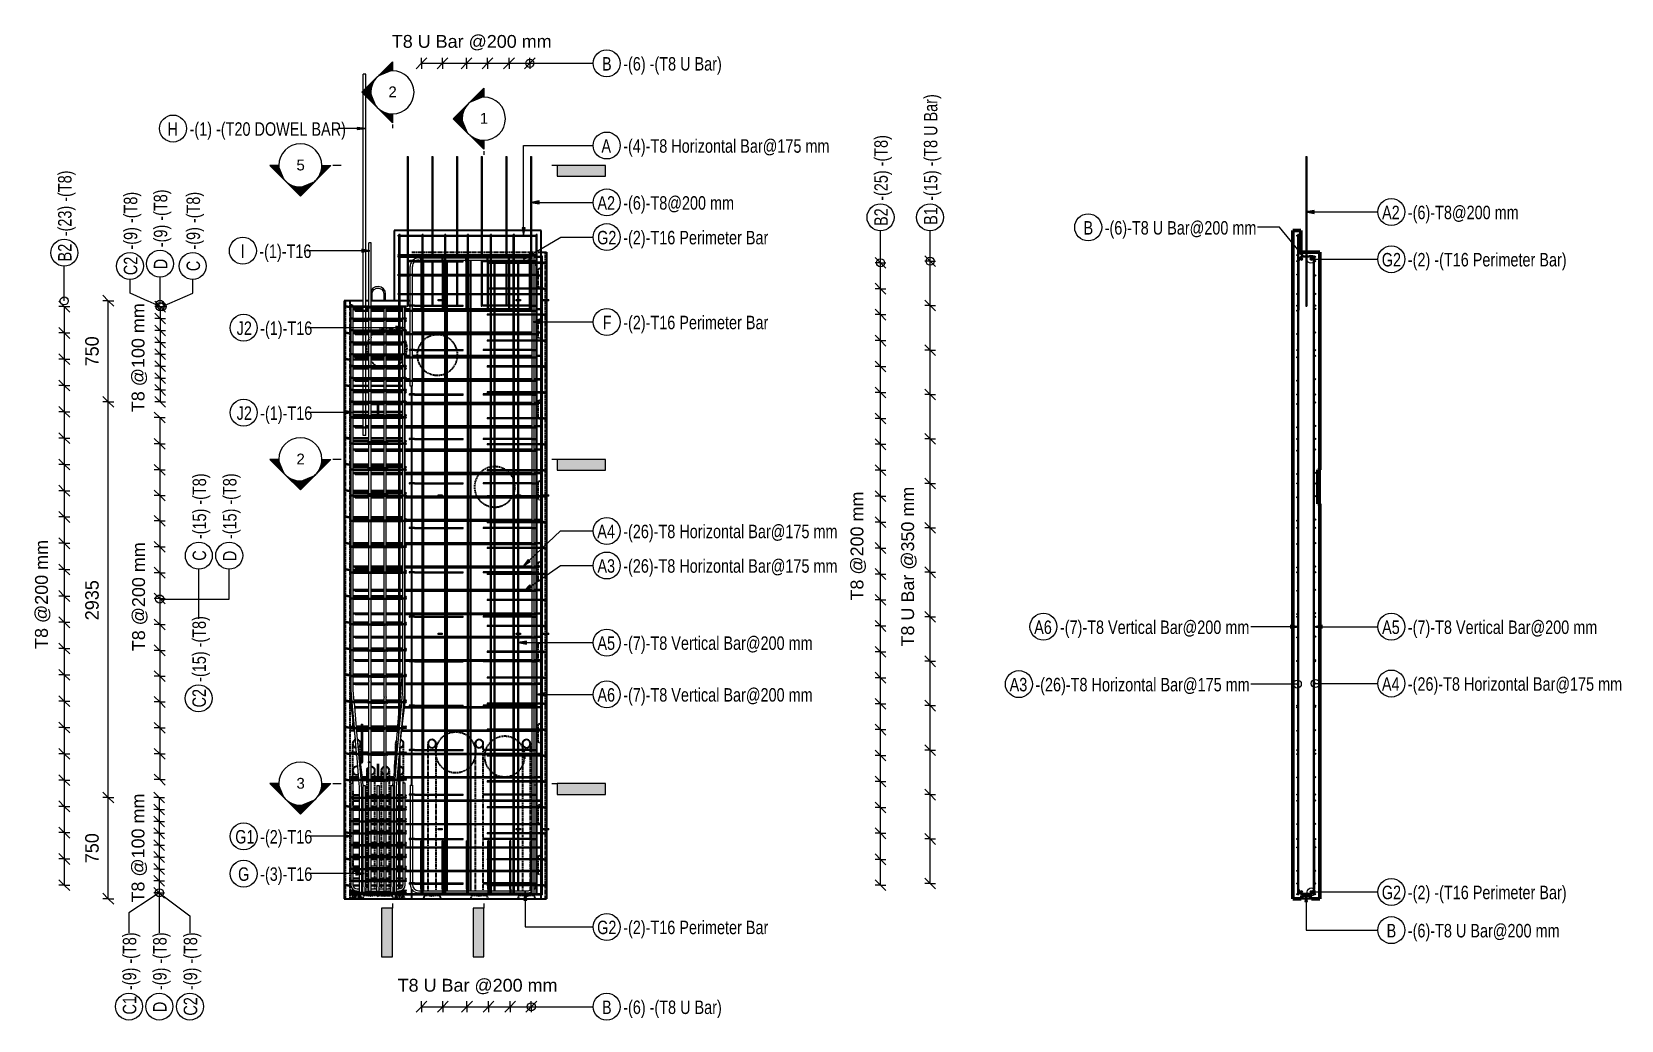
# Model space of a CAD drawing. Header units: millimetres. Extents: x -1228 to 17985, y -2296 to 18684.
# Drawn here: x -1228 to 10555, y -2296 to 5035 of the extents above.
import ezdxf

# ---------------------------------------------------------------- set-up
doc = ezdxf.new("R2010")
doc.units = ezdxf.units.MM
doc.linetypes.add('Dash', pattern=[6.36, 3.18, -3.18])
for name, color, linetype, lineweight in [('A-ANNO-DIMS', 211, 'Continuous', 9), ('A-ANNO-DIMS-40', 211, 'Continuous', 9), ('A-GENM', 13, 'Continuous', 18), ('A-WALL', 113, 'Continuous', 25), ('A-WALL-HDLN', 110, 'Dash', 25), ('G-ANNO-SYMB', 111, 'Continuous', 9), ('S-RBAR', 171, 'Continuous', 18), ('S-RBAR-IDEN', 171, 'Continuous', 9)]:
    doc.layers.add(name, color=color, linetype=linetype, lineweight=lineweight)
doc.styles.add('Arial', font='arial.ttf', dxfattribs={"height": 95.25})
doc.styles.add('Arial_1', font='arial.ttf', dxfattribs={"height": 80})
doc.styles.add('Nirmala UI Semilight', font='NirmalaS.ttf', dxfattribs={"width": 0.8, "height": 100})
doc.styles.add('Nirmala UI Semilight_1', font='NirmalaS.ttf', dxfattribs={"height": 100})
doc.dimstyles.new('Arrow_Filled_-_2_5_NI_UI', dxfattribs={"dimscale": 304.8, "dimtxt": 104.736395, "dimasz": 0.262467, "dimexe": 0.131234, "dimexo": 0.0625, "dimgap": 0.131234, "dimtad": 1, "dimdec": 0, "dimzin": 0, "dimdsep": 46, "dimtxsty": 'Nirmala UI Semilight', "dimblk1": 'OBLIQUE', "dimblk2": 'OBLIQUE', "dimsah": 1, "dimcen": 0.09, "dimazin": 0, "dimtfac": 1, "dimtdec": 4, "dimtix": 1, "dimtmove": 0, "dimatfit": 3, "dimfxl": 0.131234, "dimfxlon": 1, "dimtvp": 1, "dimtolj": 1, "dimtzin": 0, "dimarcsym": 2})
doc.dimstyles.new('Arrow_Filled_-_2_5_NI_UI_1', dxfattribs={"dimscale": 304.8, "dimtxt": 104.736395, "dimasz": 0.262467, "dimexe": 0.131234, "dimexo": 0.0625, "dimgap": 0.131234, "dimtad": 1, "dimdec": 0, "dimzin": 0, "dimdsep": 46, "dimtxsty": 'Arial', "dimblk1": 'OBLIQUE', "dimblk2": 'OBLIQUE', "dimsah": 1, "dimcen": 0.09, "dimazin": 0, "dimtfac": 1, "dimtdec": 4, "dimtix": 1, "dimtmove": 0, "dimatfit": 3, "dimfxl": 0.131234, "dimfxlon": 1, "dimtvp": 1, "dimtolj": 1, "dimtzin": 0, "dimarcsym": 2})
doc.dimstyles.new('Arrow_Filled_-_2_5_NI_UI_2', dxfattribs={"dimscale": 304.8, "dimtxt": 104.736395, "dimasz": 0.262467, "dimexe": 0.131234, "dimexo": 0.0625, "dimgap": 0.131234, "dimtad": 1, "dimdec": 0, "dimzin": 0, "dimdsep": 46, "dimtxsty": 'Nirmala UI Semilight_1', "dimblk1": 'OBLIQUE', "dimblk2": 'OBLIQUE', "dimsah": 1, "dimcen": 0.09, "dimazin": 0, "dimtfac": 1, "dimtdec": 4, "dimtix": 1, "dimtmove": 0, "dimatfit": 3, "dimfxl": 0.131234, "dimfxlon": 1, "dimtvp": 1, "dimtolj": 1, "dimtzin": 0, "dimarcsym": 2})

msp = doc.modelspace()

# ---------------------------------------------------------------- texts
at = {"layer": 'G-ANNO-SYMB', "char_height": 80, "width": 76.962, "attachment_point": 1, "style": 'Arial_1'}
for s, insert in [('2', (1415.8, 4628.9)), ('1', (2093.3, 4432.9)), ('5', (734, 4086.2)), ('2', (734, 1906.2)), ('3', (734, -498.8))]:
    msp.add_mtext(s, dxfattribs=dict(at, insert=insert))
at = {"layer": 'S-RBAR-IDEN', "char_height": 100, "attachment_point": 1, "style": 'Nirmala UI Semilight'}
for s, insert, width in [('B', (2999.3, 4847), 76.962), ('-(6) -(T8 U Bar)', (3156.4, 4847), 872.236), ('H', (-222.9, 4363.4), 94.92), ('-(1) -(T20 DOWEL BAR)', (-58.3, 4363.4), 1336.573), ('-(4)-T8 Horizontal Bar@175 mm', (3156.4, 4237.5), 1865.046), ('A', (2995, 4237.5), 87.224), ('A2', (2965.4, 3815.3), 159.055), ('-(6)-T8@200 mm', (3156.4, 3815.3), 1010.768), ('A2', (8782.4, 3744.4), 159.055), ('-(6)-T8@200 mm', (8973.4, 3744.4), 1010.768), ('G2', (2963.3, 3558.1), 164.186), ('-(2)-T16 Perimeter Bar', (3156.4, 3558.1), 1282.7), ('B', (6568.9, 3630.5), 76.962), ('-(6)-T8 U Bar@200 mm', (6725.9, 3630.5), 1369.924), ('I', (319.5, 3457), 33.35), ('-(1)-T16', (458.6, 3457), 428.422), ('G2', (8780.3, 3394.3), 164.186), ('-(2) -(T16 Perimeter Bar)', (8973.4, 3394.3), 1398.143), ('J2', (290.8, 2886.1), 118.008), ('-(1)-T16', (464.9, 2886.1), 428.422), ('F', (3004.6, 2928.7), 64.135), ('-(2)-T16 Perimeter Bar', (3156.4, 2928.7), 1282.7), ('J2', (290.8, 2256.6), 118.008), ('-(1)-T16', (464.9, 2256.6), 428.422), ('A4', (2964.3, 1378.9), 161.62), ('-(26)-T8 Horizontal Bar@175 mm', (3156.4, 1378.9), 1934.312), ('A3', (2965.4, 1122.7), 159.055), ('-(26)-T8 Horizontal Bar@175 mm', (3156.4, 1122.7), 1934.312), ('A6', (6203.2, 668.4), 159.055), ('-(7)-T8 Vertical Bar@200 mm', (6394.2, 668.4), 1711.122), ('A5', (8782.4, 668.4), 159.055), ('-(7)-T8 Vertical Bar@200 mm', (8973.4, 668.4), 1711.122), ('A5', (2965.4, 550.7), 159.055), ('-(7)-T8 Vertical Bar@200 mm', (3156.4, 550.7), 1711.122), ('A3', (6021.1, 242.9), 159.055), ('-(26)-T8 Horizontal Bar@175 mm', (6212.1, 242.9), 1934.312), ('A4', (8781.3, 247.4), 161.62), ('-(26)-T8 Horizontal Bar@175 mm', (8973.4, 247.4), 1934.312), ('A6', (2965.4, 166.7), 159.055), ('-(7)-T8 Vertical Bar@200 mm', (3156.4, 166.7), 1711.122), ('G1', (280.3, -885.6), 143.662), ('-(2)-T16', (464.9, -885.6), 448.945), ('G', (301.4, -1162.5), 92.354), ('-(3)-T16', (464.9, -1162.5), 448.945), ('-(2) -(T16 Perimeter Bar)', (8973.4, -1298.4), 1398.143), ('G2', (8780.3, -1298.4), 164.186), ('G2', (2963.3, -1557.8), 164.186), ('-(2)-T16 Perimeter Bar', (3156.4, -1557.8), 1282.7), ('B', (8816.3, -1582), 76.962), ('-(6)-T8 U Bar@200 mm', (8973.4, -1582), 1369.924), ('-(6) -(T8 U Bar)', (3156.4, -2150.1), 872.236)]:
    msp.add_mtext(s, dxfattribs=dict(at, insert=insert, width=width))
at = {"layer": 'S-RBAR-IDEN', "char_height": 100, "attachment_point": 1, "rotation": 90, "style": 'Nirmala UI Semilight'}
for s, insert, width in [('-(15) -(T8 U Bar)', (5385.6, 3781.1), 923.544), ('-(25) -(T8)', (5018.1, 3781.1), 584.911), ('-(23) -(T8)', (-1033.4, 3518.2), 584.911), ('-(9) -(T8)', (-545.8, 3419.5), 513.08), ('-(9) -(T8)', (-323.4, 3437), 513.08), ('-(9) -(T8)', (-80.8, 3419.5), 513.08), ('B2', (5018.1, 3594.5), 148.793), ('B1', (5385.6, 3603), 128.27), ('B2', (-1033.4, 3331.6), 148.793), ('C', (-80.8, 3259.3), 84.658), ('-(15) -(T8)', (-35.7, 1271.9), 564.388), ('-(15) -(T8)', (189.5, 1272.2), 564.388), ('C', (-35.7, 1111.7), 84.658), ('D', (189.5, 1108.8), 92.354), ('-(15) -(T8)', (-37.5, 213.6), 564.388), ('C2', (-37.5, 23.7), 156.489), ('-(9) -(T8)', (-553.4, -2072.5), 513.08), ('-(9) -(T8)', (-328.9, -2072.5), 513.08), ('-(9) -(T8)', (-101.8, -2072.5), 513.08), ('C1', (-553.4, -2253.9), 135.966), ('D', (-328.9, -2235.9), 92.354), ('C2', (-101.8, -2262.3), 156.489)]:
    msp.add_mtext(s, dxfattribs=dict(at, insert=insert, width=width))

# ---------------------------------------------------------------- blocks, each defined once
blk = doc.blocks.new('RR spread anchor face based - RR-SA-2_5-150-1726819-Elevation Front Copy 1')
at = {"layer": 'A-GENM'}
for p, q in [((1784, 3050), (1786, 3050)), ((1784, 3040), (1784, 3050)), ((1786, 3040), (1784, 3040)), ((1786, 3050), (1811, 3050)), ((1786, 3050), (1786, 3040)), ((1811, 3040), (1786, 3040)), ((1811, 3050), (1813, 3050)), ((1811, 3050), (1811, 3040)), ((1813, 3040), (1811, 3040))]:
    blk.add_line(p, q, dxfattribs=at)
blk = doc.blocks.new('RR spread anchor face based - RR-SA-2_5-150-V1-Elevation Front Copy 1')
at = {"layer": 'A-GENM'}
for p, q in [((2364, 3050), (2366, 3050)), ((2364, 3040), (2364, 3050)), ((2366, 3040), (2364, 3040)), ((2366, 3050), (2375, 3050)), ((2366, 3050), (2366, 3040)), ((2375, 3040), (2366, 3040)), ((2383, 3050), (2391, 3050)), ((2391, 3040), (2383, 3040)), ((2391, 3050), (2394, 3050)), ((2391, 3050), (2391, 3040)), ((2394, 3040), (2391, 3040)), ((2394, 3050), (2394, 3040))]:
    blk.add_line(p, q, dxfattribs=at)
blk = doc.blocks.new('RR spread anchor face based - RR-SA-2_5-150-V2-Elevation Front Copy 1')
at = {"layer": 'A-GENM'}
for p, q in [((1784, 1600), (1786, 1600)), ((1784, 1594), (1784, 1600)), ((1786, 1600), (1811, 1600)), ((1786, 1600), (1786, 1594)), ((1811, 1600), (1814, 1600)), ((1811, 1600), (1811, 1594)), ((1814, 1600), (1814, 1594))]:
    blk.add_line(p, q, dxfattribs=at)
blk = doc.blocks.new('RR spread anchor face based - RR-SA-2_5-150-V3-Elevation Front Copy 1')
at = {"layer": 'A-GENM'}
for p, q in [((2364, 1600), (2366, 1600)), ((2364, 1594), (2364, 1600)), ((2366, 1600), (2375, 1600)), ((2366, 1600), (2366, 1594)), ((2383, 1600), (2391, 1600)), ((2391, 1600), (2394, 1600)), ((2391, 1600), (2391, 1594)), ((2394, 1600), (2394, 1594))]:
    blk.add_line(p, q, dxfattribs=at)
blk = doc.blocks.new('RR spread anchor face based - RR-SA-2_5-150-V4-Elevation Front Copy 1')
at = {"layer": 'A-GENM'}
for p, q in [((1784, 575), (1786, 575)), ((1784, 565), (1784, 575)), ((1786, 565), (1784, 565)), ((1786, 575), (1811, 575)), ((1786, 575), (1786, 565)), ((1811, 565), (1786, 565)), ((1811, 575), (1814, 575)), ((1811, 575), (1811, 565)), ((1814, 565), (1811, 565)), ((1814, 575), (1814, 565))]:
    blk.add_line(p, q, dxfattribs=at)
blk = doc.blocks.new('RR spread anchor face based - RR-SA-3_0-200-1726827-Elevation Front Copy 1')
at = {"layer": 'A-GENM'}
for p, q in [((2549, 3050), (2551, 3050)), ((2551, 3040), (2549, 3040)), ((2559, 3050), (2599, 3050)), ((2599, 3040), (2559, 3040)), ((2599, 3050), (2604, 3050)), ((2599, 3040), (2599, 3050)), ((2604, 3040), (2599, 3040)), ((2604, 3040), (2604, 3050))]:
    blk.add_line(p, q, dxfattribs=at)
blk = doc.blocks.new('RR spread anchor face based - RR-SA-3_0-200-V5-Elevation Front Copy 1')
at = {"layer": 'A-GENM'}
for p, q in [((2549, 1600), (2551, 1600)), ((2559, 1600), (2599, 1600)), ((2585, 1590), (2585, 1590)), ((2599, 1590), (2589, 1590)), ((2599, 1600), (2604, 1600)), ((2599, 1590), (2599, 1600)), ((2604, 1590), (2599, 1590)), ((2604, 1590), (2604, 1600))]:
    blk.add_line(p, q, dxfattribs=at)
blk = doc.blocks.new('12_7Ø_ Lifting Insert_COLUMN - 12_9Ø Lifting insert-1653057-Elevation Front Copy 1')
at = {"layer": 'A-GENM'}
for p, q in [((1295, 3040), (1295, 3090)), ((1382, 3090), (1382, 3040)), ((1395, 3040), (1395, 3090))]:
    blk.add_line(p, q, dxfattribs=at)
at = {"layer": 'A-GENM', "flags": 128}
for points in [[(1395, 3090), (1391, 3111), (1379, 3129), (1362, 3141), (1341, 3146), (1320, 3143), (1301, 3132), (1288, 3115), (1287, 3111)], [(1295, 3090), (1299, 3108), (1311, 3123), (1327, 3132), (1346, 3133), (1364, 3126), (1376, 3112), (1382, 3094), (1382, 3090)]]:
    blk.add_lwpolyline(points, dxfattribs=at)
blk = doc.blocks.new('12_7Ø_ Lifting Insert_COLUMN - 12_9Ø Lifting insert-V6-Elevation Front Copy 1')
at = {"layer": 'A-GENM', "flags": 128}
for points in [[(1332, 2269), (1332, 2257), (1332, 2237), (1332, 2220)], [(1345, 2220), (1345, 2223), (1345, 2243), (1345, 2262), (1345, 2269)], [(1332, 2212), (1332, 2202), (1332, 2194)], [(1345, 2194), (1345, 2206), (1345, 2212)]]:
    blk.add_lwpolyline(points, dxfattribs=at)
blk = doc.blocks.new('12_7Ø_ Lifting Insert_COLUMN - 12_9Ø Lifting insert-V7-Elevation Front Copy 1')
at = {"layer": 'A-GENM', "flags": 128}
for points in [[(1332, -395), (1332, -399), (1332, -411), (1332, -428), (1332, -448), (1332, -467), (1332, -483), (1332, -489)], [(1345, -489), (1345, -479), (1345, -462), (1345, -442), (1345, -423), (1345, -407), (1345, -397), (1345, -395)]]:
    blk.add_lwpolyline(points, dxfattribs=at)
blk = doc.blocks.new('M_Rebar Tag_rfa Dimension - ARROW-793927-Elevation Front Copy 1')
at = {"layer": 'S-RBAR-IDEN'}
blk.add_circle((343, -932), 100, dxfattribs=at)
blk = doc.blocks.new('DIMBLOCK1-Elevation Front Copy 1')
at = {"layer": 'A-ANNO-DIMS-40'}
for p, q in [((-283, -645), (-323, -605)), ((-283, -645), (-323, -645)), ((-283, -733), (-323, -693)), ((-283, -645), (-283, -733)), ((-283, -645), (-243, -685)), ((-283, -645), (-243, -645)), ((-283, -733), (-323, -733)), ((-283, -733), (-243, -773)), ((-283, -733), (-243, -733))]:
    blk.add_line(p, q, dxfattribs=at)
blk = doc.blocks.new('_Oblique')
at = {"color": 0, "linetype": 'ByBlock', "lineweight": -2}
blk.add_line((-0.5, -0.5), (0.5, 0.5), dxfattribs=at)
blk = doc.blocks.new('DIMBLOCK2-Elevation Front Copy 1')
at = {"layer": 'A-ANNO-DIMS-40'}
for p, q in [((-283, -733), (-323, -693)), ((-283, -733), (-323, -733)), ((-283, -822), (-323, -782)), ((-283, -822), (-323, -822)), ((-283, -733), (-283, -822)), ((-283, -733), (-243, -773)), ((-283, -733), (-243, -733)), ((-283, -822), (-243, -862)), ((-283, -822), (-243, -822))]:
    blk.add_line(p, q, dxfattribs=at)
blk = doc.blocks.new('DIMBLOCK3-Elevation Front Copy 1')
at = {"layer": 'A-ANNO-DIMS-40'}
for p, q in [((-283, -822), (-323, -782)), ((-283, -822), (-323, -822)), ((-283, -822), (-283, -910)), ((-283, -822), (-243, -862)), ((-283, -822), (-243, -822)), ((-283, -910), (-323, -870)), ((-283, -910), (-323, -910)), ((-283, -910), (-243, -950)), ((-283, -910), (-243, -910))]:
    blk.add_line(p, q, dxfattribs=at)
blk = doc.blocks.new('DIMBLOCK4-Elevation Front Copy 1')
at = {"layer": 'A-ANNO-DIMS-40'}
for p, q in [((-283, -910), (-323, -870)), ((-283, -910), (-323, -910)), ((-283, -910), (-283, -998)), ((-283, -910), (-243, -950)), ((-283, -910), (-243, -910)), ((-283, -998), (-323, -958)), ((-283, -998), (-323, -998)), ((-283, -998), (-243, -1038)), ((-283, -998), (-243, -998))]:
    blk.add_line(p, q, dxfattribs=at)
blk = doc.blocks.new('DIMBLOCK5-Elevation Front Copy 1')
at = {"layer": 'A-ANNO-DIMS-40'}
for p, q in [((-283, -998), (-323, -958)), ((-283, -998), (-323, -998)), ((-283, -1086), (-323, -1046)), ((-283, -998), (-283, -1086)), ((-283, -998), (-243, -1038)), ((-283, -998), (-243, -998)), ((-283, -1086), (-323, -1086)), ((-283, -1086), (-243, -1126)), ((-283, -1086), (-243, -1086))]:
    blk.add_line(p, q, dxfattribs=at)
blk = doc.blocks.new('DIMBLOCK6-Elevation Front Copy 1')
at = {"layer": 'A-ANNO-DIMS-40'}
for p, q in [((-283, -1086), (-323, -1046)), ((-283, -1086), (-323, -1086)), ((-283, -1175), (-323, -1135)), ((-283, -1175), (-323, -1175)), ((-283, -1086), (-283, -1175)), ((-283, -1086), (-243, -1126)), ((-283, -1086), (-243, -1086)), ((-283, -1175), (-243, -1215)), ((-283, -1175), (-243, -1175))]:
    blk.add_line(p, q, dxfattribs=at)
blk = doc.blocks.new('DIMBLOCK7-Elevation Front Copy 1')
at = {"layer": 'A-ANNO-DIMS-40'}
for p, q in [((-283, -1175), (-323, -1135)), ((-283, -1175), (-323, -1175)), ((-283, -1175), (-283, -1263)), ((-283, -1175), (-243, -1215)), ((-283, -1175), (-243, -1175)), ((-283, -1263), (-323, -1223)), ((-283, -1263), (-323, -1263)), ((-283, -1263), (-243, -1303)), ((-283, -1263), (-243, -1263))]:
    blk.add_line(p, q, dxfattribs=at)
blk = doc.blocks.new('DIMBLOCK8-Elevation Front Copy 1')
at = {"layer": 'A-ANNO-DIMS-40'}
for p, q in [((-283, -1263), (-323, -1223)), ((-283, -1263), (-323, -1263)), ((-283, -1263), (-283, -1351)), ((-283, -1263), (-243, -1303)), ((-283, -1263), (-243, -1263)), ((-283, -1351), (-323, -1311)), ((-283, -1351), (-323, -1351)), ((-283, -1351), (-243, -1391)), ((-283, -1351), (-243, -1351))]:
    blk.add_line(p, q, dxfattribs=at)
blk = doc.blocks.new('DIMBLOCK9-Elevation Front Copy 1')
at = {"layer": 'A-ANNO-DIMS-40'}
for p, q in [((-283, -645), (-323, -605)), ((-283, -645), (-323, -645)), ((-283, -733), (-323, -693)), ((-283, -645), (-283, -1351)), ((-283, -645), (-283, -733)), ((-283, -645), (-243, -685)), ((-283, -645), (-243, -645)), ((-283, -733), (-323, -733)), ((-283, -822), (-323, -782)), ((-283, -822), (-323, -822)), ((-283, -733), (-283, -822)), ((-283, -733), (-243, -773)), ((-283, -733), (-243, -733)), ((-283, -822), (-283, -910)), ((-283, -822), (-243, -862)), ((-283, -822), (-243, -822)), ((-283, -910), (-323, -870)), ((-283, -910), (-323, -910)), ((-283, -910), (-283, -998)), ((-283, -910), (-243, -950)), ((-283, -910), (-243, -910)), ((-283, -998), (-323, -958)), ((-283, -998), (-323, -998)), ((-283, -1086), (-323, -1046)), ((-283, -998), (-283, -1086)), ((-283, -998), (-243, -1038)), ((-283, -998), (-243, -998)), ((-283, -1086), (-323, -1086)), ((-283, -1175), (-323, -1135)), ((-283, -1175), (-323, -1175)), ((-283, -1086), (-283, -1175)), ((-283, -1086), (-243, -1126)), ((-283, -1086), (-243, -1086)), ((-283, -1175), (-283, -1263)), ((-283, -1175), (-243, -1215)), ((-283, -1175), (-243, -1175)), ((-283, -1263), (-323, -1223)), ((-283, -1263), (-323, -1263)), ((-283, -1263), (-283, -1351)), ((-283, -1263), (-243, -1303)), ((-283, -1263), (-243, -1263)), ((-283, -1351), (-323, -1311)), ((-283, -1351), (-323, -1351)), ((-283, -1351), (-243, -1391)), ((-283, -1351), (-243, -1351))]:
    blk.add_line(p, q, dxfattribs=at)
blk = doc.blocks.new('_None')
blk = doc.blocks.new('DIMBLOCK10-Elevation Front Copy 1')
at = {"layer": 'A-ANNO-DIMS-40'}
for p, q in [((-280, 2174), (-320, 2214)), ((-280, 2174), (-320, 2174)), ((-280, 2174), (-280, 1979)), ((-280, 2174), (-240, 2134)), ((-280, 2174), (-240, 2174)), ((-280, 1979), (-320, 2019)), ((-280, 1979), (-320, 1979)), ((-280, 1979), (-240, 1939)), ((-280, 1979), (-240, 1979))]:
    blk.add_line(p, q, dxfattribs=at)
blk = doc.blocks.new('DIMBLOCK11-Elevation Front Copy 1')
at = {"layer": 'A-ANNO-DIMS-40'}
for p, q in [((-280, 1979), (-320, 2019)), ((-280, 1979), (-320, 1979)), ((-280, 1979), (-280, 1786)), ((-280, 1979), (-240, 1939)), ((-280, 1979), (-240, 1979)), ((-280, 1786), (-320, 1826)), ((-280, 1786), (-320, 1786)), ((-280, 1786), (-240, 1746)), ((-280, 1786), (-240, 1786))]:
    blk.add_line(p, q, dxfattribs=at)
blk = doc.blocks.new('DIMBLOCK12-Elevation Front Copy 1')
at = {"layer": 'A-ANNO-DIMS-40'}
for p, q in [((-280, 1786), (-320, 1826)), ((-280, 1786), (-320, 1786)), ((-280, 1786), (-280, 1595)), ((-280, 1786), (-240, 1746)), ((-280, 1786), (-240, 1786)), ((-280, 1595), (-320, 1635)), ((-280, 1595), (-320, 1595)), ((-280, 1595), (-240, 1555)), ((-280, 1595), (-240, 1595))]:
    blk.add_line(p, q, dxfattribs=at)
blk = doc.blocks.new('DIMBLOCK13-Elevation Front Copy 1')
at = {"layer": 'A-ANNO-DIMS-40'}
for p, q in [((-280, 1595), (-320, 1635)), ((-280, 1595), (-320, 1595)), ((-280, 1595), (-280, 1407)), ((-280, 1595), (-240, 1555)), ((-280, 1595), (-240, 1595)), ((-280, 1407), (-320, 1447)), ((-280, 1407), (-320, 1407)), ((-280, 1407), (-240, 1367)), ((-280, 1407), (-240, 1407))]:
    blk.add_line(p, q, dxfattribs=at)
blk = doc.blocks.new('DIMBLOCK14-Elevation Front Copy 1')
at = {"layer": 'A-ANNO-DIMS-40'}
for p, q in [((-280, 1407), (-320, 1447)), ((-280, 1407), (-320, 1407)), ((-280, 1407), (-280, 1215)), ((-280, 1407), (-240, 1367)), ((-280, 1407), (-240, 1407)), ((-280, 1215), (-320, 1255)), ((-280, 1215), (-320, 1215)), ((-280, 1215), (-240, 1175)), ((-280, 1215), (-240, 1215))]:
    blk.add_line(p, q, dxfattribs=at)
blk = doc.blocks.new('DIMBLOCK15-Elevation Front Copy 1')
at = {"layer": 'A-ANNO-DIMS-40'}
for p, q in [((-280, 1215), (-320, 1255)), ((-280, 1215), (-320, 1215)), ((-280, 1215), (-280, 1023)), ((-280, 1215), (-240, 1175)), ((-280, 1215), (-240, 1215)), ((-280, 1023), (-320, 1063)), ((-280, 1023), (-320, 1023)), ((-280, 1023), (-240, 983)), ((-280, 1023), (-240, 1023))]:
    blk.add_line(p, q, dxfattribs=at)
blk = doc.blocks.new('DIMBLOCK16-Elevation Front Copy 1')
at = {"layer": 'A-ANNO-DIMS-40'}
for p, q in [((-280, 1023), (-320, 1063)), ((-280, 1023), (-320, 1023)), ((-280, 1023), (-280, 831)), ((-280, 1023), (-240, 983)), ((-280, 1023), (-240, 1023)), ((-280, 831), (-320, 871)), ((-280, 831), (-320, 831)), ((-280, 831), (-240, 791)), ((-280, 831), (-240, 831))]:
    blk.add_line(p, q, dxfattribs=at)
blk = doc.blocks.new('DIMBLOCK17-Elevation Front Copy 1')
at = {"layer": 'A-ANNO-DIMS-40'}
for p, q in [((-280, 831), (-320, 871)), ((-280, 831), (-320, 831)), ((-280, 831), (-280, 639)), ((-280, 831), (-240, 791)), ((-280, 831), (-240, 831)), ((-280, 639), (-320, 679)), ((-280, 639), (-320, 639)), ((-280, 639), (-240, 599)), ((-280, 639), (-240, 639))]:
    blk.add_line(p, q, dxfattribs=at)
blk = doc.blocks.new('DIMBLOCK18-Elevation Front Copy 1')
at = {"layer": 'A-ANNO-DIMS-40'}
for p, q in [((-280, 639), (-320, 679)), ((-280, 639), (-320, 639)), ((-280, 639), (-280, 447)), ((-280, 639), (-240, 599)), ((-280, 639), (-240, 639)), ((-280, 447), (-320, 487)), ((-280, 447), (-320, 447)), ((-280, 447), (-240, 407)), ((-280, 447), (-240, 447))]:
    blk.add_line(p, q, dxfattribs=at)
blk = doc.blocks.new('DIMBLOCK19-Elevation Front Copy 1')
at = {"layer": 'A-ANNO-DIMS-40'}
for p, q in [((-280, 447), (-320, 487)), ((-280, 447), (-320, 447)), ((-280, 447), (-280, 256)), ((-280, 447), (-240, 407)), ((-280, 447), (-240, 447)), ((-280, 256), (-320, 296)), ((-280, 256), (-320, 256)), ((-280, 256), (-240, 216)), ((-280, 256), (-240, 256))]:
    blk.add_line(p, q, dxfattribs=at)
blk = doc.blocks.new('DIMBLOCK20-Elevation Front Copy 1')
at = {"layer": 'A-ANNO-DIMS-40'}
for p, q in [((-280, 256), (-320, 296)), ((-280, 256), (-320, 256)), ((-280, 256), (-280, 64)), ((-280, 256), (-240, 216)), ((-280, 256), (-240, 256)), ((-280, 64), (-320, 104)), ((-280, 64), (-320, 64)), ((-280, 64), (-240, 24)), ((-280, 64), (-240, 64))]:
    blk.add_line(p, q, dxfattribs=at)
blk = doc.blocks.new('DIMBLOCK21-Elevation Front Copy 1')
at = {"layer": 'A-ANNO-DIMS-40'}
for p, q in [((-280, 64), (-320, 104)), ((-280, 64), (-320, 64)), ((-280, 64), (-280, -128)), ((-280, 64), (-240, 24)), ((-280, 64), (-240, 64)), ((-280, -128), (-320, -88)), ((-280, -128), (-320, -128)), ((-280, -128), (-240, -168)), ((-280, -128), (-240, -128))]:
    blk.add_line(p, q, dxfattribs=at)
blk = doc.blocks.new('DIMBLOCK22-Elevation Front Copy 1')
at = {"layer": 'A-ANNO-DIMS-40'}
for p, q in [((-280, -128), (-320, -88)), ((-280, -128), (-320, -128)), ((-280, -128), (-280, -320)), ((-280, -128), (-240, -168)), ((-280, -128), (-240, -128)), ((-280, -320), (-320, -280)), ((-280, -320), (-320, -320)), ((-280, -320), (-240, -360)), ((-280, -320), (-240, -320))]:
    blk.add_line(p, q, dxfattribs=at)
blk = doc.blocks.new('DIMBLOCK23-Elevation Front Copy 1')
at = {"layer": 'A-ANNO-DIMS-40'}
for p, q in [((-280, -320), (-320, -280)), ((-280, -320), (-320, -320)), ((-280, -320), (-280, -512)), ((-280, -320), (-240, -360)), ((-280, -320), (-240, -320)), ((-280, -512), (-320, -472)), ((-280, -512), (-320, -512)), ((-280, -512), (-240, -552)), ((-280, -512), (-240, -512))]:
    blk.add_line(p, q, dxfattribs=at)
blk = doc.blocks.new('DIMBLOCK24-Elevation Front Copy 1')
at = {"layer": 'A-ANNO-DIMS-40'}
for p, q in [((-280, 2174), (-320, 2214)), ((-280, 2174), (-320, 2174)), ((-280, 2174), (-280, 1979)), ((-280, 2174), (-280, 1979)), ((-280, 2174), (-240, 2134)), ((-280, 2174), (-240, 2174)), ((-280, 1979), (-320, 2019)), ((-280, 1979), (-320, 1979)), ((-280, 1979), (-280, 1786)), ((-280, 1979), (-240, 1939)), ((-280, 1979), (-240, 1979)), ((-280, 1786), (-320, 1826)), ((-280, 1786), (-320, 1786)), ((-280, 1786), (-240, 1746)), ((-280, 1786), (-240, 1786))]:
    blk.add_line(p, q, dxfattribs=at)
blk = doc.blocks.new('DIMBLOCK25-Elevation Front Copy 1')
at = {"layer": 'A-ANNO-DIMS-40'}
for p, q in [((-280, 1979), (-320, 2019)), ((-280, 1979), (-320, 1979)), ((-280, 1979), (-280, 1786)), ((-280, 1979), (-280, 1786)), ((-280, 1979), (-240, 1939)), ((-280, 1979), (-240, 1979)), ((-280, 1786), (-320, 1826)), ((-280, 1786), (-320, 1786)), ((-280, 1786), (-280, 1595)), ((-280, 1786), (-240, 1746)), ((-280, 1786), (-240, 1786)), ((-280, 1595), (-320, 1635)), ((-280, 1595), (-320, 1595)), ((-280, 1595), (-240, 1555)), ((-280, 1595), (-240, 1595))]:
    blk.add_line(p, q, dxfattribs=at)
blk = doc.blocks.new('DIMBLOCK26-Elevation Front Copy 1')
at = {"layer": 'A-ANNO-DIMS-40'}
for p, q in [((-280, 1786), (-320, 1826)), ((-280, 1786), (-320, 1786)), ((-280, 1786), (-280, 1595)), ((-280, 1786), (-280, 1595)), ((-280, 1786), (-240, 1746)), ((-280, 1786), (-240, 1786)), ((-280, 1595), (-320, 1635)), ((-280, 1595), (-320, 1595)), ((-280, 1595), (-280, 1407)), ((-280, 1595), (-240, 1555)), ((-280, 1595), (-240, 1595)), ((-280, 1407), (-320, 1447)), ((-280, 1407), (-320, 1407)), ((-280, 1407), (-240, 1367)), ((-280, 1407), (-240, 1407))]:
    blk.add_line(p, q, dxfattribs=at)
blk = doc.blocks.new('DIMBLOCK27-Elevation Front Copy 1')
at = {"layer": 'A-ANNO-DIMS-40'}
for p, q in [((-280, 1595), (-320, 1635)), ((-280, 1595), (-320, 1595)), ((-280, 1595), (-280, 1407)), ((-280, 1595), (-280, 1407)), ((-280, 1595), (-240, 1555)), ((-280, 1595), (-240, 1595)), ((-280, 1407), (-320, 1447)), ((-280, 1407), (-320, 1407)), ((-280, 1407), (-280, 1215)), ((-280, 1407), (-240, 1367)), ((-280, 1407), (-240, 1407)), ((-280, 1215), (-320, 1255)), ((-280, 1215), (-320, 1215)), ((-280, 1215), (-240, 1175)), ((-280, 1215), (-240, 1215))]:
    blk.add_line(p, q, dxfattribs=at)
blk = doc.blocks.new('DIMBLOCK28-Elevation Front Copy 1')
at = {"layer": 'A-ANNO-DIMS-40'}
for p, q in [((-280, 1407), (-320, 1447)), ((-280, 1407), (-320, 1407)), ((-280, 1407), (-280, -512)), ((-280, 1407), (-280, 1215)), ((-280, 1407), (-240, 1367)), ((-280, 1407), (-240, 1407)), ((-280, 1215), (-320, 1255)), ((-280, 1215), (-320, 1215)), ((-280, 1215), (-280, 1023)), ((-280, 1215), (-240, 1175)), ((-280, 1215), (-240, 1215)), ((-280, 1023), (-320, 1063)), ((-280, 1023), (-320, 1023)), ((-280, 1023), (-280, 831)), ((-280, 1023), (-240, 983)), ((-280, 1023), (-240, 1023)), ((-280, 831), (-320, 871)), ((-280, 831), (-320, 831)), ((-280, 831), (-280, 639)), ((-280, 831), (-240, 791)), ((-280, 831), (-240, 831)), ((-280, 639), (-320, 679)), ((-280, 639), (-320, 639)), ((-280, 639), (-280, 447)), ((-280, 639), (-240, 599)), ((-280, 639), (-240, 639)), ((-280, 447), (-320, 487)), ((-280, 447), (-320, 447)), ((-280, 447), (-280, 256)), ((-280, 447), (-240, 407)), ((-280, 447), (-240, 447)), ((-280, 256), (-320, 296)), ((-280, 256), (-320, 256)), ((-280, 256), (-280, 64)), ((-280, 256), (-240, 216)), ((-280, 256), (-240, 256)), ((-280, 64), (-320, 104)), ((-280, 64), (-320, 64)), ((-280, 64), (-280, -128)), ((-280, 64), (-240, 24)), ((-280, 64), (-240, 64)), ((-280, -128), (-320, -88)), ((-280, -128), (-320, -128)), ((-280, -128), (-280, -320)), ((-280, -128), (-240, -168)), ((-280, -128), (-240, -128)), ((-280, -320), (-320, -280)), ((-280, -320), (-320, -320)), ((-280, -320), (-280, -512)), ((-280, -320), (-240, -360)), ((-280, -320), (-240, -320)), ((-280, -512), (-320, -472)), ((-280, -512), (-320, -512)), ((-280, -512), (-240, -552)), ((-280, -512), (-240, -512))]:
    blk.add_line(p, q, dxfattribs=at)
blk = doc.blocks.new('DIMBLOCK29-Elevation Front Copy 1')
at = {"layer": 'A-ANNO-DIMS-40'}
for p, q in [((-277, 2996), (-317, 3036)), ((-277, 2996), (-317, 2996)), ((-277, 2908), (-317, 2948)), ((-277, 2996), (-277, 2908)), ((-277, 2996), (-237, 2956)), ((-277, 2996), (-237, 2996)), ((-277, 2908), (-317, 2908)), ((-277, 2908), (-237, 2868)), ((-277, 2908), (-237, 2908))]:
    blk.add_line(p, q, dxfattribs=at)
blk = doc.blocks.new('DIMBLOCK30-Elevation Front Copy 1')
at = {"layer": 'A-ANNO-DIMS-40'}
for p, q in [((-277, 2908), (-317, 2948)), ((-277, 2908), (-317, 2908)), ((-277, 2819), (-317, 2859)), ((-277, 2908), (-277, 2819)), ((-277, 2908), (-237, 2868)), ((-277, 2908), (-237, 2908)), ((-277, 2819), (-317, 2819)), ((-277, 2819), (-237, 2779)), ((-277, 2819), (-237, 2819))]:
    blk.add_line(p, q, dxfattribs=at)
blk = doc.blocks.new('DIMBLOCK31-Elevation Front Copy 1')
at = {"layer": 'A-ANNO-DIMS-40'}
for p, q in [((-277, 2819), (-317, 2859)), ((-277, 2819), (-317, 2819)), ((-277, 2731), (-317, 2771)), ((-277, 2731), (-317, 2731)), ((-277, 2819), (-277, 2731)), ((-277, 2819), (-237, 2779)), ((-277, 2819), (-237, 2819)), ((-277, 2731), (-237, 2691)), ((-277, 2731), (-237, 2731))]:
    blk.add_line(p, q, dxfattribs=at)
blk = doc.blocks.new('DIMBLOCK32-Elevation Front Copy 1')
at = {"layer": 'A-ANNO-DIMS-40'}
for p, q in [((-277, 2731), (-317, 2771)), ((-277, 2731), (-317, 2731)), ((-277, 2731), (-277, 2643)), ((-277, 2731), (-237, 2691)), ((-277, 2731), (-237, 2731)), ((-277, 2643), (-317, 2683)), ((-277, 2643), (-317, 2643)), ((-277, 2643), (-237, 2603)), ((-277, 2643), (-237, 2643))]:
    blk.add_line(p, q, dxfattribs=at)
blk = doc.blocks.new('DIMBLOCK33-Elevation Front Copy 1')
at = {"layer": 'A-ANNO-DIMS-40'}
for p, q in [((-277, 2643), (-317, 2683)), ((-277, 2643), (-317, 2643)), ((-277, 2555), (-317, 2595)), ((-277, 2643), (-277, 2555)), ((-277, 2643), (-237, 2603)), ((-277, 2643), (-237, 2643)), ((-277, 2555), (-317, 2555)), ((-277, 2555), (-237, 2515)), ((-277, 2555), (-237, 2555))]:
    blk.add_line(p, q, dxfattribs=at)
blk = doc.blocks.new('DIMBLOCK34-Elevation Front Copy 1')
at = {"layer": 'A-ANNO-DIMS-40'}
for p, q in [((-277, 2555), (-317, 2595)), ((-277, 2555), (-317, 2555)), ((-277, 2466), (-317, 2506)), ((-277, 2555), (-277, 2466)), ((-277, 2555), (-237, 2515)), ((-277, 2555), (-237, 2555)), ((-277, 2466), (-317, 2466)), ((-277, 2466), (-237, 2426)), ((-277, 2466), (-237, 2466))]:
    blk.add_line(p, q, dxfattribs=at)
blk = doc.blocks.new('DIMBLOCK35-Elevation Front Copy 1')
at = {"layer": 'A-ANNO-DIMS-40'}
for p, q in [((-277, 2466), (-317, 2506)), ((-277, 2466), (-317, 2466)), ((-277, 2378), (-317, 2418)), ((-277, 2378), (-317, 2378)), ((-277, 2466), (-277, 2378)), ((-277, 2466), (-237, 2426)), ((-277, 2466), (-237, 2466)), ((-277, 2378), (-237, 2338)), ((-277, 2378), (-237, 2378))]:
    blk.add_line(p, q, dxfattribs=at)
blk = doc.blocks.new('DIMBLOCK36-Elevation Front Copy 1')
at = {"layer": 'A-ANNO-DIMS-40'}
for p, q in [((-277, 2378), (-317, 2418)), ((-277, 2378), (-317, 2378)), ((-277, 2378), (-277, 2290)), ((-277, 2378), (-237, 2338)), ((-277, 2378), (-237, 2378)), ((-277, 2290), (-317, 2330)), ((-277, 2290), (-317, 2290)), ((-277, 2290), (-237, 2250)), ((-277, 2290), (-237, 2290))]:
    blk.add_line(p, q, dxfattribs=at)
blk = doc.blocks.new('DIMBLOCK37-Elevation Front Copy 1')
at = {"layer": 'A-ANNO-DIMS-40'}
for p, q in [((-277, 2996), (-317, 3036)), ((-277, 2996), (-317, 2996)), ((-277, 2908), (-317, 2948)), ((-277, 2996), (-277, 2290)), ((-277, 2996), (-277, 2908)), ((-277, 2996), (-237, 2956)), ((-277, 2996), (-237, 2996)), ((-277, 2908), (-317, 2908)), ((-277, 2819), (-317, 2859)), ((-277, 2908), (-277, 2819)), ((-277, 2908), (-237, 2868)), ((-277, 2908), (-237, 2908)), ((-277, 2819), (-317, 2819)), ((-277, 2731), (-317, 2771)), ((-277, 2731), (-317, 2731)), ((-277, 2819), (-277, 2731)), ((-277, 2819), (-237, 2779)), ((-277, 2819), (-237, 2819)), ((-277, 2731), (-277, 2643)), ((-277, 2731), (-237, 2691)), ((-277, 2731), (-237, 2731)), ((-277, 2643), (-317, 2683)), ((-277, 2643), (-317, 2643)), ((-277, 2555), (-317, 2595)), ((-277, 2643), (-277, 2555)), ((-277, 2643), (-237, 2603)), ((-277, 2643), (-237, 2643)), ((-277, 2555), (-317, 2555)), ((-277, 2466), (-317, 2506)), ((-277, 2555), (-277, 2466)), ((-277, 2555), (-237, 2515)), ((-277, 2555), (-237, 2555)), ((-277, 2466), (-317, 2466)), ((-277, 2378), (-317, 2418)), ((-277, 2378), (-317, 2378)), ((-277, 2466), (-277, 2378)), ((-277, 2466), (-237, 2426)), ((-277, 2466), (-237, 2466)), ((-277, 2378), (-277, 2290)), ((-277, 2378), (-237, 2338)), ((-277, 2378), (-237, 2378)), ((-277, 2290), (-317, 2330)), ((-277, 2290), (-317, 2290)), ((-277, 2290), (-237, 2250)), ((-277, 2290), (-237, 2290))]:
    blk.add_line(p, q, dxfattribs=at)
blk = doc.blocks.new('DIMBLOCK38-Elevation Front Copy 1')
at = {"layer": 'A-ANNO-DIMS-40'}
for p, q in [((5064, -1103), (5024, -1063)), ((5064, -1103), (5024, -1103)), ((5064, -1295), (5064, -1103)), ((5064, -1103), (5104, -1143)), ((5064, -1103), (5104, -1103)), ((5064, -1295), (5024, -1255)), ((5064, -1295), (5024, -1295)), ((5064, -1295), (5104, -1335)), ((5064, -1295), (5104, -1295))]:
    blk.add_line(p, q, dxfattribs=at)
blk = doc.blocks.new('DIMBLOCK39-Elevation Front Copy 1')
at = {"layer": 'A-ANNO-DIMS-40'}
for p, q in [((5064, -910), (5024, -870)), ((5064, -910), (5024, -910)), ((5064, -1103), (5064, -910)), ((5064, -910), (5104, -950)), ((5064, -910), (5104, -910)), ((5064, -1103), (5024, -1063)), ((5064, -1103), (5024, -1103)), ((5064, -1103), (5104, -1143)), ((5064, -1103), (5104, -1103))]:
    blk.add_line(p, q, dxfattribs=at)
blk = doc.blocks.new('DIMBLOCK40-Elevation Front Copy 1')
at = {"layer": 'A-ANNO-DIMS-40'}
for p, q in [((5064, -718), (5024, -678)), ((5064, -718), (5024, -718)), ((5064, -910), (5064, -718)), ((5064, -718), (5104, -758)), ((5064, -718), (5104, -718)), ((5064, -910), (5024, -870)), ((5064, -910), (5024, -910)), ((5064, -910), (5104, -950)), ((5064, -910), (5104, -910))]:
    blk.add_line(p, q, dxfattribs=at)
blk = doc.blocks.new('DIMBLOCK41-Elevation Front Copy 1')
at = {"layer": 'A-ANNO-DIMS-40'}
for p, q in [((5064, -526), (5024, -486)), ((5064, -526), (5024, -526)), ((5064, -718), (5064, -526)), ((5064, -526), (5104, -566)), ((5064, -526), (5104, -526)), ((5064, -718), (5024, -678)), ((5064, -718), (5024, -718)), ((5064, -718), (5104, -758)), ((5064, -718), (5104, -718))]:
    blk.add_line(p, q, dxfattribs=at)
blk = doc.blocks.new('DIMBLOCK42-Elevation Front Copy 1')
at = {"layer": 'A-ANNO-DIMS-40'}
for p, q in [((5064, -333), (5024, -293)), ((5064, -333), (5024, -333)), ((5064, -526), (5064, -333)), ((5064, -333), (5104, -373)), ((5064, -333), (5104, -333)), ((5064, -526), (5024, -486)), ((5064, -526), (5024, -526)), ((5064, -526), (5104, -566)), ((5064, -526), (5104, -526))]:
    blk.add_line(p, q, dxfattribs=at)
blk = doc.blocks.new('DIMBLOCK43-Elevation Front Copy 1')
at = {"layer": 'A-ANNO-DIMS-40'}
for p, q in [((5064, -141), (5024, -101)), ((5064, -141), (5024, -141)), ((5064, -333), (5064, -141)), ((5064, -141), (5104, -181)), ((5064, -141), (5104, -141)), ((5064, -333), (5024, -293)), ((5064, -333), (5024, -333)), ((5064, -333), (5104, -373)), ((5064, -333), (5104, -333))]:
    blk.add_line(p, q, dxfattribs=at)
blk = doc.blocks.new('DIMBLOCK44-Elevation Front Copy 1')
at = {"layer": 'A-ANNO-DIMS-40'}
for p, q in [((5064, 51), (5024, 91)), ((5064, 51), (5024, 51)), ((5064, -141), (5064, 51)), ((5064, 51), (5104, 11)), ((5064, 51), (5104, 51)), ((5064, -141), (5024, -101)), ((5064, -141), (5024, -141)), ((5064, -141), (5104, -181)), ((5064, -141), (5104, -141))]:
    blk.add_line(p, q, dxfattribs=at)
blk = doc.blocks.new('DIMBLOCK45-Elevation Front Copy 1')
at = {"layer": 'A-ANNO-DIMS-40'}
for p, q in [((5064, 244), (5024, 284)), ((5064, 244), (5024, 244)), ((5064, 51), (5064, 244)), ((5064, 244), (5104, 204)), ((5064, 244), (5104, 244)), ((5064, 51), (5024, 91)), ((5064, 51), (5024, 51)), ((5064, 51), (5104, 11)), ((5064, 51), (5104, 51))]:
    blk.add_line(p, q, dxfattribs=at)
blk = doc.blocks.new('DIMBLOCK46-Elevation Front Copy 1')
at = {"layer": 'A-ANNO-DIMS-40'}
for p, q in [((5064, 436), (5024, 476)), ((5064, 436), (5024, 436)), ((5064, 244), (5064, 436)), ((5064, 436), (5104, 396)), ((5064, 436), (5104, 436)), ((5064, 244), (5024, 284)), ((5064, 244), (5024, 244)), ((5064, 244), (5104, 204)), ((5064, 244), (5104, 244))]:
    blk.add_line(p, q, dxfattribs=at)
blk = doc.blocks.new('DIMBLOCK47-Elevation Front Copy 1')
at = {"layer": 'A-ANNO-DIMS-40'}
for p, q in [((5064, 628), (5024, 668)), ((5064, 628), (5024, 628)), ((5064, 436), (5064, 628)), ((5064, 628), (5104, 588)), ((5064, 628), (5104, 628)), ((5064, 436), (5024, 476)), ((5064, 436), (5024, 436)), ((5064, 436), (5104, 396)), ((5064, 436), (5104, 436))]:
    blk.add_line(p, q, dxfattribs=at)
blk = doc.blocks.new('DIMBLOCK48-Elevation Front Copy 1')
at = {"layer": 'A-ANNO-DIMS-40'}
for p, q in [((5064, 821), (5024, 861)), ((5064, 821), (5024, 821)), ((5064, 628), (5064, 821)), ((5064, 821), (5104, 781)), ((5064, 821), (5104, 821)), ((5064, 628), (5024, 668)), ((5064, 628), (5024, 628)), ((5064, 628), (5104, 588)), ((5064, 628), (5104, 628))]:
    blk.add_line(p, q, dxfattribs=at)
blk = doc.blocks.new('DIMBLOCK49-Elevation Front Copy 1')
at = {"layer": 'A-ANNO-DIMS-40'}
for p, q in [((5064, 1013), (5024, 1053)), ((5064, 1013), (5024, 1013)), ((5064, 821), (5064, 1013)), ((5064, 1013), (5104, 973)), ((5064, 1013), (5104, 1013)), ((5064, 821), (5024, 861)), ((5064, 821), (5024, 821)), ((5064, 821), (5104, 781)), ((5064, 821), (5104, 821))]:
    blk.add_line(p, q, dxfattribs=at)
blk = doc.blocks.new('DIMBLOCK50-Elevation Front Copy 1')
at = {"layer": 'A-ANNO-DIMS-40'}
for p, q in [((5064, 1206), (5024, 1246)), ((5064, 1206), (5024, 1206)), ((5064, 1013), (5064, 1206)), ((5064, 1206), (5104, 1166)), ((5064, 1206), (5104, 1206)), ((5064, 1013), (5024, 1053)), ((5064, 1013), (5024, 1013)), ((5064, 1013), (5104, 973)), ((5064, 1013), (5104, 1013))]:
    blk.add_line(p, q, dxfattribs=at)
blk = doc.blocks.new('DIMBLOCK51-Elevation Front Copy 1')
at = {"layer": 'A-ANNO-DIMS-40'}
for p, q in [((5064, 1398), (5024, 1438)), ((5064, 1398), (5024, 1398)), ((5064, 1206), (5064, 1398)), ((5064, 1398), (5104, 1358)), ((5064, 1398), (5104, 1398)), ((5064, 1206), (5024, 1246)), ((5064, 1206), (5024, 1206)), ((5064, 1206), (5104, 1166)), ((5064, 1206), (5104, 1206))]:
    blk.add_line(p, q, dxfattribs=at)
blk = doc.blocks.new('DIMBLOCK52-Elevation Front Copy 1')
at = {"layer": 'A-ANNO-DIMS-40'}
for p, q in [((5064, 1590), (5024, 1630)), ((5064, 1590), (5024, 1590)), ((5064, 1398), (5064, 1590)), ((5064, 1590), (5104, 1550)), ((5064, 1590), (5104, 1590)), ((5064, 1398), (5024, 1438)), ((5064, 1398), (5024, 1398)), ((5064, 1398), (5104, 1358)), ((5064, 1398), (5104, 1398))]:
    blk.add_line(p, q, dxfattribs=at)
blk = doc.blocks.new('DIMBLOCK53-Elevation Front Copy 1')
at = {"layer": 'A-ANNO-DIMS-40'}
for p, q in [((5064, 1783), (5024, 1823)), ((5064, 1783), (5024, 1783)), ((5064, 1590), (5064, 1783)), ((5064, 1783), (5104, 1743)), ((5064, 1783), (5104, 1783)), ((5064, 1590), (5024, 1630)), ((5064, 1590), (5024, 1590)), ((5064, 1590), (5104, 1550)), ((5064, 1590), (5104, 1590))]:
    blk.add_line(p, q, dxfattribs=at)
blk = doc.blocks.new('DIMBLOCK54-Elevation Front Copy 1')
at = {"layer": 'A-ANNO-DIMS-40'}
for p, q in [((5064, 1975), (5024, 2015)), ((5064, 1975), (5024, 1975)), ((5064, 1783), (5064, 1975)), ((5064, 1975), (5104, 1935)), ((5064, 1975), (5104, 1975)), ((5064, 1783), (5024, 1823)), ((5064, 1783), (5024, 1783)), ((5064, 1783), (5104, 1743)), ((5064, 1783), (5104, 1783))]:
    blk.add_line(p, q, dxfattribs=at)
blk = doc.blocks.new('DIMBLOCK55-Elevation Front Copy 1')
at = {"layer": 'A-ANNO-DIMS-40'}
for p, q in [((5064, 2167), (5024, 2207)), ((5064, 2167), (5024, 2167)), ((5064, 1975), (5064, 2167)), ((5064, 2167), (5104, 2127)), ((5064, 2167), (5104, 2167)), ((5064, 1975), (5024, 2015)), ((5064, 1975), (5024, 1975)), ((5064, 1975), (5104, 1935)), ((5064, 1975), (5104, 1975))]:
    blk.add_line(p, q, dxfattribs=at)
blk = doc.blocks.new('DIMBLOCK56-Elevation Front Copy 1')
at = {"layer": 'A-ANNO-DIMS-40'}
for p, q in [((5064, 2360), (5024, 2400)), ((5064, 2360), (5024, 2360)), ((5064, 2167), (5064, 2360)), ((5064, 2360), (5104, 2320)), ((5064, 2360), (5104, 2360)), ((5064, 2167), (5024, 2207)), ((5064, 2167), (5024, 2167)), ((5064, 2167), (5104, 2127)), ((5064, 2167), (5104, 2167))]:
    blk.add_line(p, q, dxfattribs=at)
blk = doc.blocks.new('DIMBLOCK57-Elevation Front Copy 1')
at = {"layer": 'A-ANNO-DIMS-40'}
for p, q in [((5064, 2552), (5024, 2592)), ((5064, 2552), (5024, 2552)), ((5064, 2360), (5064, 2552)), ((5064, 2552), (5104, 2512)), ((5064, 2552), (5104, 2552)), ((5064, 2360), (5024, 2400)), ((5064, 2360), (5024, 2360)), ((5064, 2360), (5104, 2320)), ((5064, 2360), (5104, 2360))]:
    blk.add_line(p, q, dxfattribs=at)
blk = doc.blocks.new('DIMBLOCK58-Elevation Front Copy 1')
at = {"layer": 'A-ANNO-DIMS-40'}
for p, q in [((5064, 2744), (5024, 2784)), ((5064, 2744), (5024, 2744)), ((5064, 2552), (5064, 2744)), ((5064, 2744), (5104, 2704)), ((5064, 2744), (5104, 2744)), ((5064, 2552), (5024, 2592)), ((5064, 2552), (5024, 2552)), ((5064, 2552), (5104, 2512)), ((5064, 2552), (5104, 2552))]:
    blk.add_line(p, q, dxfattribs=at)
blk = doc.blocks.new('DIMBLOCK59-Elevation Front Copy 1')
at = {"layer": 'A-ANNO-DIMS-40'}
for p, q in [((5064, 2937), (5024, 2977)), ((5064, 2937), (5024, 2937)), ((5064, 2744), (5064, 2937)), ((5064, 2937), (5104, 2897)), ((5064, 2937), (5104, 2937)), ((5064, 2744), (5024, 2784)), ((5064, 2744), (5024, 2744)), ((5064, 2744), (5104, 2704)), ((5064, 2744), (5104, 2744))]:
    blk.add_line(p, q, dxfattribs=at)
blk = doc.blocks.new('DIMBLOCK60-Elevation Front Copy 1')
at = {"layer": 'A-ANNO-DIMS-40'}
for p, q in [((5064, 3129), (5024, 3169)), ((5064, 3129), (5024, 3129)), ((5064, 2937), (5064, 3129)), ((5064, 3129), (5104, 3089)), ((5064, 3129), (5104, 3129)), ((5064, 2937), (5024, 2977)), ((5064, 2937), (5024, 2937)), ((5064, 2937), (5104, 2897)), ((5064, 2937), (5104, 2937))]:
    blk.add_line(p, q, dxfattribs=at)
blk = doc.blocks.new('DIMBLOCK61-Elevation Front Copy 1')
at = {"layer": 'A-ANNO-DIMS-40'}
for p, q in [((5064, 3321), (5024, 3361)), ((5064, 3321), (5024, 3321)), ((5064, 3129), (5064, 3321)), ((5064, 3321), (5104, 3281)), ((5064, 3321), (5104, 3321)), ((5064, 3129), (5024, 3169)), ((5064, 3129), (5024, 3129)), ((5064, 3129), (5104, 3089)), ((5064, 3129), (5104, 3129))]:
    blk.add_line(p, q, dxfattribs=at)
blk = doc.blocks.new('DIMBLOCK62-Elevation Front Copy 1')
at = {"layer": 'A-ANNO-DIMS-40'}
for p, q in [((5064, 3321), (5024, 3361)), ((5064, 3321), (5024, 3321)), ((5064, -1295), (5064, 3321)), ((5064, 3129), (5064, 3321)), ((5064, 3321), (5104, 3281)), ((5064, 3321), (5104, 3321)), ((5064, 3129), (5024, 3169)), ((5064, 3129), (5024, 3129)), ((5064, 2937), (5064, 3129)), ((5064, 3129), (5104, 3089)), ((5064, 3129), (5104, 3129)), ((5064, 2937), (5024, 2977)), ((5064, 2937), (5024, 2937)), ((5064, 2744), (5064, 2937)), ((5064, 2937), (5104, 2897)), ((5064, 2937), (5104, 2937)), ((5064, 2744), (5024, 2784)), ((5064, 2744), (5024, 2744)), ((5064, 2552), (5064, 2744)), ((5064, 2744), (5104, 2704)), ((5064, 2744), (5104, 2744)), ((5064, 2552), (5024, 2592)), ((5064, 2552), (5024, 2552)), ((5064, 2360), (5064, 2552)), ((5064, 2552), (5104, 2512)), ((5064, 2552), (5104, 2552)), ((5064, 2360), (5024, 2400)), ((5064, 2360), (5024, 2360)), ((5064, 2167), (5064, 2360)), ((5064, 2360), (5104, 2320)), ((5064, 2360), (5104, 2360)), ((5064, 2167), (5024, 2207)), ((5064, 2167), (5024, 2167)), ((5064, 1975), (5064, 2167)), ((5064, 2167), (5104, 2127)), ((5064, 2167), (5104, 2167)), ((5064, 1975), (5024, 2015)), ((5064, 1975), (5024, 1975)), ((5064, 1783), (5064, 1975)), ((5064, 1975), (5104, 1935)), ((5064, 1975), (5104, 1975)), ((5064, 1783), (5024, 1823)), ((5064, 1783), (5024, 1783)), ((5064, 1590), (5064, 1783)), ((5064, 1783), (5104, 1743)), ((5064, 1783), (5104, 1783)), ((5064, 1590), (5024, 1630)), ((5064, 1590), (5024, 1590)), ((5064, 1398), (5064, 1590)), ((5064, 1590), (5104, 1550)), ((5064, 1590), (5104, 1590)), ((5064, 1398), (5024, 1438)), ((5064, 1398), (5024, 1398)), ((5064, 1206), (5064, 1398)), ((5064, 1398), (5104, 1358)), ((5064, 1398), (5104, 1398)), ((5064, 1206), (5024, 1246)), ((5064, 1206), (5024, 1206)), ((5064, 1013), (5064, 1206)), ((5064, 1206), (5104, 1166)), ((5064, 1206), (5104, 1206)), ((5064, 1013), (5024, 1053)), ((5064, 1013), (5024, 1013)), ((5064, 821), (5064, 1013)), ((5064, 1013), (5104, 973)), ((5064, 1013), (5104, 1013)), ((5064, 821), (5024, 861)), ((5064, 821), (5024, 821)), ((5064, 628), (5064, 821)), ((5064, 821), (5104, 781)), ((5064, 821), (5104, 821)), ((5064, 628), (5024, 668)), ((5064, 628), (5024, 628)), ((5064, 436), (5064, 628)), ((5064, 628), (5104, 588)), ((5064, 628), (5104, 628)), ((5064, 436), (5024, 476)), ((5064, 436), (5024, 436)), ((5064, 244), (5064, 436)), ((5064, 436), (5104, 396)), ((5064, 436), (5104, 436)), ((5064, 244), (5024, 284)), ((5064, 244), (5024, 244)), ((5064, 51), (5064, 244)), ((5064, 244), (5104, 204)), ((5064, 244), (5104, 244)), ((5064, 51), (5024, 91)), ((5064, 51), (5024, 51)), ((5064, -141), (5064, 51)), ((5064, 51), (5104, 11)), ((5064, 51), (5104, 51)), ((5064, -141), (5024, -101)), ((5064, -141), (5024, -141)), ((5064, -333), (5064, -141)), ((5064, -141), (5104, -181)), ((5064, -141), (5104, -141)), ((5064, -333), (5024, -293)), ((5064, -333), (5024, -333)), ((5064, -526), (5064, -333)), ((5064, -333), (5104, -373)), ((5064, -333), (5104, -333)), ((5064, -526), (5024, -486)), ((5064, -526), (5024, -526)), ((5064, -718), (5064, -526)), ((5064, -526), (5104, -566)), ((5064, -526), (5104, -526)), ((5064, -718), (5024, -678)), ((5064, -718), (5024, -718)), ((5064, -910), (5064, -718)), ((5064, -718), (5104, -758)), ((5064, -718), (5104, -718)), ((5064, -910), (5024, -870)), ((5064, -910), (5024, -910)), ((5064, -1103), (5064, -910)), ((5064, -910), (5104, -950)), ((5064, -910), (5104, -910)), ((5064, -1103), (5024, -1063)), ((5064, -1103), (5024, -1103)), ((5064, -1295), (5064, -1103)), ((5064, -1103), (5104, -1143)), ((5064, -1103), (5104, -1103)), ((5064, -1295), (5024, -1255)), ((5064, -1295), (5024, -1295)), ((5064, -1295), (5104, -1335)), ((5064, -1295), (5104, -1295))]:
    blk.add_line(p, q, dxfattribs=at)
blk = doc.blocks.new('DIMBLOCK63-Elevation Front Copy 1')
at = {"layer": 'A-ANNO-DIMS-40'}
for p, q in [((5432, -952), (5392, -912)), ((5432, -952), (5392, -952)), ((5432, -1282), (5432, -952)), ((5432, -952), (5472, -992)), ((5432, -952), (5472, -952)), ((5432, -1282), (5392, -1242)), ((5432, -1282), (5392, -1282)), ((5432, -1282), (5472, -1322)), ((5432, -1282), (5472, -1282))]:
    blk.add_line(p, q, dxfattribs=at)
blk = doc.blocks.new('DIMBLOCK64-Elevation Front Copy 1')
at = {"layer": 'A-ANNO-DIMS-40'}
for p, q in [((5432, -623), (5392, -583)), ((5432, -623), (5392, -623)), ((5432, -952), (5432, -623)), ((5432, -623), (5472, -663)), ((5432, -623), (5472, -623)), ((5432, -952), (5392, -912)), ((5432, -952), (5392, -952)), ((5432, -952), (5472, -992)), ((5432, -952), (5472, -952))]:
    blk.add_line(p, q, dxfattribs=at)
blk = doc.blocks.new('DIMBLOCK65-Elevation Front Copy 1')
at = {"layer": 'A-ANNO-DIMS-40'}
for p, q in [((5432, -293), (5392, -253)), ((5432, -293), (5392, -293)), ((5432, -623), (5432, -293)), ((5432, -293), (5472, -333)), ((5432, -293), (5472, -293)), ((5432, -623), (5392, -583)), ((5432, -623), (5392, -623)), ((5432, -623), (5472, -663)), ((5432, -623), (5472, -623))]:
    blk.add_line(p, q, dxfattribs=at)
blk = doc.blocks.new('DIMBLOCK66-Elevation Front Copy 1')
at = {"layer": 'A-ANNO-DIMS-40'}
for p, q in [((5432, 37), (5392, 77)), ((5432, 37), (5392, 37)), ((5432, -293), (5432, 37)), ((5432, 37), (5472, -3)), ((5432, 37), (5472, 37)), ((5432, -293), (5392, -253)), ((5432, -293), (5392, -293)), ((5432, -293), (5472, -333)), ((5432, -293), (5472, -293))]:
    blk.add_line(p, q, dxfattribs=at)
blk = doc.blocks.new('DIMBLOCK67-Elevation Front Copy 1')
at = {"layer": 'A-ANNO-DIMS-40'}
for p, q in [((5432, 366), (5392, 406)), ((5432, 366), (5392, 366)), ((5432, 37), (5432, 366)), ((5432, 366), (5472, 326)), ((5432, 366), (5472, 366)), ((5432, 37), (5392, 77)), ((5432, 37), (5392, 37)), ((5432, 37), (5472, -3)), ((5432, 37), (5472, 37))]:
    blk.add_line(p, q, dxfattribs=at)
blk = doc.blocks.new('DIMBLOCK68-Elevation Front Copy 1')
at = {"layer": 'A-ANNO-DIMS-40'}
for p, q in [((5432, 696), (5392, 736)), ((5432, 696), (5392, 696)), ((5432, 366), (5432, 696)), ((5432, 696), (5472, 656)), ((5432, 696), (5472, 696)), ((5432, 366), (5392, 406)), ((5432, 366), (5392, 366)), ((5432, 366), (5472, 326)), ((5432, 366), (5472, 366))]:
    blk.add_line(p, q, dxfattribs=at)
blk = doc.blocks.new('DIMBLOCK69-Elevation Front Copy 1')
at = {"layer": 'A-ANNO-DIMS-40'}
for p, q in [((5432, 1026), (5392, 1066)), ((5432, 1026), (5392, 1026)), ((5432, 696), (5432, 1026)), ((5432, 1026), (5472, 986)), ((5432, 1026), (5472, 1026)), ((5432, 696), (5392, 736)), ((5432, 696), (5392, 696)), ((5432, 696), (5472, 656)), ((5432, 696), (5472, 696))]:
    blk.add_line(p, q, dxfattribs=at)
blk = doc.blocks.new('DIMBLOCK70-Elevation Front Copy 1')
at = {"layer": 'A-ANNO-DIMS-40'}
for p, q in [((5432, 1355), (5392, 1395)), ((5432, 1355), (5392, 1355)), ((5432, 1026), (5432, 1355)), ((5432, 1355), (5472, 1315)), ((5432, 1355), (5472, 1355)), ((5432, 1026), (5392, 1066)), ((5432, 1026), (5392, 1026)), ((5432, 1026), (5472, 986)), ((5432, 1026), (5472, 1026))]:
    blk.add_line(p, q, dxfattribs=at)
blk = doc.blocks.new('DIMBLOCK71-Elevation Front Copy 1')
at = {"layer": 'A-ANNO-DIMS-40'}
for p, q in [((5432, 1685), (5392, 1725)), ((5432, 1685), (5392, 1685)), ((5432, 1355), (5432, 1685)), ((5432, 1685), (5472, 1645)), ((5432, 1685), (5472, 1685)), ((5432, 1355), (5392, 1395)), ((5432, 1355), (5392, 1355)), ((5432, 1355), (5472, 1315)), ((5432, 1355), (5472, 1355))]:
    blk.add_line(p, q, dxfattribs=at)
blk = doc.blocks.new('DIMBLOCK72-Elevation Front Copy 1')
at = {"layer": 'A-ANNO-DIMS-40'}
for p, q in [((5432, 2015), (5392, 2055)), ((5432, 2015), (5392, 2015)), ((5432, 1685), (5432, 2015)), ((5432, 2015), (5472, 1975)), ((5432, 2015), (5472, 2015)), ((5432, 1685), (5392, 1725)), ((5432, 1685), (5392, 1685)), ((5432, 1685), (5472, 1645)), ((5432, 1685), (5472, 1685))]:
    blk.add_line(p, q, dxfattribs=at)
blk = doc.blocks.new('DIMBLOCK73-Elevation Front Copy 1')
at = {"layer": 'A-ANNO-DIMS-40'}
for p, q in [((5432, 2344), (5392, 2384)), ((5432, 2344), (5392, 2344)), ((5432, 2015), (5432, 2344)), ((5432, 2344), (5472, 2304)), ((5432, 2344), (5472, 2344)), ((5432, 2015), (5392, 2055)), ((5432, 2015), (5392, 2015)), ((5432, 2015), (5472, 1975)), ((5432, 2015), (5472, 2015))]:
    blk.add_line(p, q, dxfattribs=at)
blk = doc.blocks.new('DIMBLOCK74-Elevation Front Copy 1')
at = {"layer": 'A-ANNO-DIMS-40'}
for p, q in [((5432, 2674), (5392, 2714)), ((5432, 2674), (5392, 2674)), ((5432, 2344), (5432, 2674)), ((5432, 2674), (5472, 2634)), ((5432, 2674), (5472, 2674)), ((5432, 2344), (5392, 2384)), ((5432, 2344), (5392, 2344)), ((5432, 2344), (5472, 2304)), ((5432, 2344), (5472, 2344))]:
    blk.add_line(p, q, dxfattribs=at)
blk = doc.blocks.new('DIMBLOCK75-Elevation Front Copy 1')
at = {"layer": 'A-ANNO-DIMS-40'}
for p, q in [((5432, 3004), (5392, 3044)), ((5432, 3004), (5392, 3004)), ((5432, 2674), (5432, 3004)), ((5432, 3004), (5472, 2964)), ((5432, 3004), (5472, 3004)), ((5432, 2674), (5392, 2714)), ((5432, 2674), (5392, 2674)), ((5432, 2674), (5472, 2634)), ((5432, 2674), (5472, 2674))]:
    blk.add_line(p, q, dxfattribs=at)
blk = doc.blocks.new('DIMBLOCK76-Elevation Front Copy 1')
at = {"layer": 'A-ANNO-DIMS-40'}
for p, q in [((5432, 3333), (5392, 3373)), ((5432, 3333), (5392, 3333)), ((5432, 3004), (5432, 3333)), ((5432, 3333), (5472, 3293)), ((5432, 3333), (5472, 3333)), ((5432, 3004), (5392, 3044)), ((5432, 3004), (5392, 3004)), ((5432, 3004), (5472, 2964)), ((5432, 3004), (5472, 3004))]:
    blk.add_line(p, q, dxfattribs=at)
blk = doc.blocks.new('DIMBLOCK77-Elevation Front Copy 1')
at = {"layer": 'A-ANNO-DIMS-40'}
for p, q in [((5432, 3333), (5392, 3373)), ((5432, 3333), (5392, 3333)), ((5432, -1282), (5432, 3333)), ((5432, 3004), (5432, 3333)), ((5432, 3333), (5472, 3293)), ((5432, 3333), (5472, 3333)), ((5432, 3004), (5392, 3044)), ((5432, 3004), (5392, 3004)), ((5432, 2674), (5432, 3004)), ((5432, 3004), (5472, 2964)), ((5432, 3004), (5472, 3004)), ((5432, 2674), (5392, 2714)), ((5432, 2674), (5392, 2674)), ((5432, 2344), (5432, 2674)), ((5432, 2674), (5472, 2634)), ((5432, 2674), (5472, 2674)), ((5432, 2344), (5392, 2384)), ((5432, 2344), (5392, 2344)), ((5432, 2015), (5432, 2344)), ((5432, 2344), (5472, 2304)), ((5432, 2344), (5472, 2344)), ((5432, 2015), (5392, 2055)), ((5432, 2015), (5392, 2015)), ((5432, 1685), (5432, 2015)), ((5432, 2015), (5472, 1975)), ((5432, 2015), (5472, 2015)), ((5432, 1685), (5392, 1725)), ((5432, 1685), (5392, 1685)), ((5432, 1355), (5432, 1685)), ((5432, 1685), (5472, 1645)), ((5432, 1685), (5472, 1685)), ((5432, 1355), (5392, 1395)), ((5432, 1355), (5392, 1355)), ((5432, 1026), (5432, 1355)), ((5432, 1355), (5472, 1315)), ((5432, 1355), (5472, 1355)), ((5432, 1026), (5392, 1066)), ((5432, 1026), (5392, 1026)), ((5432, 696), (5432, 1026)), ((5432, 1026), (5472, 986)), ((5432, 1026), (5472, 1026)), ((5432, 696), (5392, 736)), ((5432, 696), (5392, 696)), ((5432, 366), (5432, 696)), ((5432, 696), (5472, 656)), ((5432, 696), (5472, 696)), ((5432, 366), (5392, 406)), ((5432, 366), (5392, 366)), ((5432, 37), (5432, 366)), ((5432, 366), (5472, 326)), ((5432, 366), (5472, 366)), ((5432, 37), (5392, 77)), ((5432, 37), (5392, 37)), ((5432, -293), (5432, 37)), ((5432, 37), (5472, -3)), ((5432, 37), (5472, 37)), ((5432, -293), (5392, -253)), ((5432, -293), (5392, -293)), ((5432, -623), (5432, -293)), ((5432, -293), (5472, -333)), ((5432, -293), (5472, -293)), ((5432, -623), (5392, -583)), ((5432, -623), (5392, -623)), ((5432, -952), (5432, -623)), ((5432, -623), (5472, -663)), ((5432, -623), (5472, -623)), ((5432, -952), (5392, -912)), ((5432, -952), (5392, -952)), ((5432, -1282), (5432, -952)), ((5432, -952), (5472, -992)), ((5432, -952), (5472, -952)), ((5432, -1282), (5392, -1242)), ((5432, -1282), (5392, -1282)), ((5432, -1282), (5472, -1322)), ((5432, -1282), (5472, -1282))]:
    blk.add_line(p, q, dxfattribs=at)
blk = doc.blocks.new('DIMBLOCK78-Elevation Front Copy 1')
at = {"layer": 'A-ANNO-DIMS-40'}
for p, q in [((1661, -2196), (1621, -2236)), ((1661, -2196), (1701, -2156)), ((1661, -2196), (1661, -2156)), ((1661, -2196), (1819, -2196)), ((1661, -2196), (1661, -2236)), ((1819, -2196), (1779, -2236)), ((1819, -2196), (1859, -2156)), ((1819, -2196), (1819, -2156)), ((1819, -2196), (1819, -2236))]:
    blk.add_line(p, q, dxfattribs=at)
blk = doc.blocks.new('DIMBLOCK79-Elevation Front Copy 1')
at = {"layer": 'A-ANNO-DIMS-40'}
for p, q in [((1819, -2196), (1779, -2236)), ((1819, -2196), (1859, -2156)), ((1819, -2196), (1819, -2156)), ((1819, -2196), (1998, -2196)), ((1819, -2196), (1819, -2236)), ((1998, -2196), (1958, -2236)), ((1998, -2196), (2038, -2156)), ((1998, -2196), (1998, -2156)), ((1998, -2196), (1998, -2236))]:
    blk.add_line(p, q, dxfattribs=at)
blk = doc.blocks.new('DIMBLOCK80-Elevation Front Copy 1')
at = {"layer": 'A-ANNO-DIMS-40'}
for p, q in [((1998, -2196), (1958, -2236)), ((1998, -2196), (2038, -2156)), ((1998, -2196), (1998, -2156)), ((1998, -2196), (2158, -2196)), ((1998, -2196), (1998, -2236)), ((2158, -2196), (2118, -2236)), ((2158, -2196), (2198, -2156)), ((2158, -2196), (2158, -2156)), ((2158, -2196), (2158, -2236))]:
    blk.add_line(p, q, dxfattribs=at)
blk = doc.blocks.new('DIMBLOCK81-Elevation Front Copy 1')
at = {"layer": 'A-ANNO-DIMS-40'}
for p, q in [((2158, -2196), (2118, -2236)), ((2158, -2196), (2198, -2156)), ((2158, -2196), (2158, -2156)), ((2158, -2196), (2319, -2196)), ((2158, -2196), (2158, -2236)), ((2319, -2196), (2279, -2236)), ((2319, -2196), (2359, -2156)), ((2319, -2196), (2319, -2156)), ((2319, -2196), (2319, -2236))]:
    blk.add_line(p, q, dxfattribs=at)
blk = doc.blocks.new('DIMBLOCK82-Elevation Front Copy 1')
at = {"layer": 'A-ANNO-DIMS-40'}
for p, q in [((2319, -2196), (2279, -2236)), ((2319, -2196), (2359, -2156)), ((2319, -2196), (2319, -2156)), ((2319, -2196), (2475, -2196)), ((2319, -2196), (2319, -2236)), ((2475, -2196), (2435, -2236)), ((2475, -2196), (2515, -2156)), ((2475, -2196), (2475, -2156)), ((2475, -2196), (2475, -2236))]:
    blk.add_line(p, q, dxfattribs=at)
blk = doc.blocks.new('DIMBLOCK83-Elevation Front Copy 1')
at = {"layer": 'A-ANNO-DIMS-40'}
for p, q in [((1661, 4801), (1701, 4841)), ((1661, 4801), (1661, 4841)), ((1817, 4801), (1857, 4841)), ((1817, 4801), (1817, 4841)), ((1661, 4801), (1621, 4761)), ((1661, 4801), (1817, 4801)), ((1661, 4801), (1661, 4761)), ((1817, 4801), (1777, 4761)), ((1817, 4801), (1817, 4761))]:
    blk.add_line(p, q, dxfattribs=at)
blk = doc.blocks.new('DIMBLOCK84-Elevation Front Copy 1')
at = {"layer": 'A-ANNO-DIMS-40'}
for p, q in [((1817, 4801), (1857, 4841)), ((1817, 4801), (1817, 4841)), ((1994, 4801), (2034, 4841)), ((1994, 4801), (1994, 4841)), ((1817, 4801), (1777, 4761)), ((1817, 4801), (1994, 4801)), ((1817, 4801), (1817, 4761)), ((1994, 4801), (1954, 4761)), ((1994, 4801), (1994, 4761))]:
    blk.add_line(p, q, dxfattribs=at)
blk = doc.blocks.new('DIMBLOCK85-Elevation Front Copy 1')
at = {"layer": 'A-ANNO-DIMS-40'}
for p, q in [((1994, 4801), (2034, 4841)), ((1994, 4801), (1994, 4841)), ((2151, 4801), (2191, 4841)), ((2151, 4801), (2151, 4841)), ((1994, 4801), (1954, 4761)), ((1994, 4801), (2151, 4801)), ((1994, 4801), (1994, 4761)), ((2151, 4801), (2111, 4761)), ((2151, 4801), (2151, 4761))]:
    blk.add_line(p, q, dxfattribs=at)
blk = doc.blocks.new('DIMBLOCK86-Elevation Front Copy 1')
at = {"layer": 'A-ANNO-DIMS-40'}
for p, q in [((2151, 4801), (2191, 4841)), ((2151, 4801), (2151, 4841)), ((2310, 4801), (2350, 4841)), ((2310, 4801), (2310, 4841)), ((2151, 4801), (2111, 4761)), ((2151, 4801), (2310, 4801)), ((2151, 4801), (2151, 4761)), ((2310, 4801), (2270, 4761)), ((2310, 4801), (2310, 4761))]:
    blk.add_line(p, q, dxfattribs=at)
blk = doc.blocks.new('DIMBLOCK87-Elevation Front Copy 1')
at = {"layer": 'A-ANNO-DIMS-40'}
for p, q in [((2310, 4801), (2350, 4841)), ((2310, 4801), (2310, 4841)), ((2464, 4801), (2504, 4841)), ((2464, 4801), (2464, 4841)), ((2310, 4801), (2270, 4761)), ((2310, 4801), (2464, 4801)), ((2310, 4801), (2310, 4761)), ((2464, 4801), (2424, 4761)), ((2464, 4801), (2464, 4761))]:
    blk.add_line(p, q, dxfattribs=at)
blk = doc.blocks.new('M_Rebar Tag_rfa MARK - DOT 1_5-794230-Elevation Front Copy 1')
at = {"layer": 'S-RBAR-IDEN'}
blk.add_circle((3034, 4801), 100, dxfattribs=at)
blk = doc.blocks.new('DIMBLOCK88-Elevation Front Copy 1')
at = {"layer": 'A-ANNO-DIMS-40'}
for p, q in [((-987, 2996), (-1027, 3036)), ((-987, 2996), (-1027, 2996)), ((-987, 2996), (-987, 2801)), ((-987, 2996), (-947, 2956)), ((-987, 2996), (-947, 2996)), ((-987, 2801), (-1027, 2841)), ((-987, 2801), (-1027, 2801)), ((-987, 2801), (-947, 2761)), ((-987, 2801), (-947, 2801))]:
    blk.add_line(p, q, dxfattribs=at)
blk = doc.blocks.new('DIMBLOCK89-Elevation Front Copy 1')
at = {"layer": 'A-ANNO-DIMS-40'}
for p, q in [((-987, 2801), (-1027, 2841)), ((-987, 2801), (-1027, 2801)), ((-987, 2801), (-987, 2606)), ((-987, 2801), (-947, 2761)), ((-987, 2801), (-947, 2801)), ((-987, 2606), (-1027, 2646)), ((-987, 2606), (-1027, 2606)), ((-987, 2606), (-947, 2566)), ((-987, 2606), (-947, 2606))]:
    blk.add_line(p, q, dxfattribs=at)
blk = doc.blocks.new('DIMBLOCK90-Elevation Front Copy 1')
at = {"layer": 'A-ANNO-DIMS-40'}
for p, q in [((-987, 2606), (-1027, 2646)), ((-987, 2606), (-1027, 2606)), ((-987, 2606), (-987, 2411)), ((-987, 2606), (-947, 2566)), ((-987, 2606), (-947, 2606)), ((-987, 2411), (-1027, 2451)), ((-987, 2411), (-1027, 2411)), ((-987, 2411), (-947, 2371)), ((-987, 2411), (-947, 2411))]:
    blk.add_line(p, q, dxfattribs=at)
blk = doc.blocks.new('DIMBLOCK91-Elevation Front Copy 1')
at = {"layer": 'A-ANNO-DIMS-40'}
for p, q in [((-987, 2411), (-1027, 2451)), ((-987, 2411), (-1027, 2411)), ((-987, 2411), (-987, 2216)), ((-987, 2411), (-947, 2371)), ((-987, 2411), (-947, 2411)), ((-987, 2216), (-1027, 2256)), ((-987, 2216), (-1027, 2216)), ((-987, 2216), (-947, 2176)), ((-987, 2216), (-947, 2216))]:
    blk.add_line(p, q, dxfattribs=at)
blk = doc.blocks.new('DIMBLOCK92-Elevation Front Copy 1')
at = {"layer": 'A-ANNO-DIMS-40'}
for p, q in [((-987, 2216), (-1027, 2256)), ((-987, 2216), (-1027, 2216)), ((-987, 2216), (-987, 2021)), ((-987, 2216), (-947, 2176)), ((-987, 2216), (-947, 2216)), ((-987, 2021), (-1027, 2061)), ((-987, 2021), (-1027, 2021)), ((-987, 2021), (-947, 1981)), ((-987, 2021), (-947, 2021))]:
    blk.add_line(p, q, dxfattribs=at)
blk = doc.blocks.new('DIMBLOCK93-Elevation Front Copy 1')
at = {"layer": 'A-ANNO-DIMS-40'}
for p, q in [((-987, 2021), (-1027, 2061)), ((-987, 2021), (-1027, 2021)), ((-987, 2021), (-987, 1826)), ((-987, 2021), (-947, 1981)), ((-987, 2021), (-947, 2021)), ((-987, 1826), (-1027, 1866)), ((-987, 1826), (-1027, 1826)), ((-987, 1826), (-947, 1786)), ((-987, 1826), (-947, 1826))]:
    blk.add_line(p, q, dxfattribs=at)
blk = doc.blocks.new('DIMBLOCK94-Elevation Front Copy 1')
at = {"layer": 'A-ANNO-DIMS-40'}
for p, q in [((-987, 1826), (-1027, 1866)), ((-987, 1826), (-1027, 1826)), ((-987, 1826), (-987, 1631)), ((-987, 1826), (-947, 1786)), ((-987, 1826), (-947, 1826)), ((-987, 1631), (-1027, 1671)), ((-987, 1631), (-1027, 1631)), ((-987, 1631), (-947, 1591)), ((-987, 1631), (-947, 1631))]:
    blk.add_line(p, q, dxfattribs=at)
blk = doc.blocks.new('DIMBLOCK95-Elevation Front Copy 1')
at = {"layer": 'A-ANNO-DIMS-40'}
for p, q in [((-987, 1631), (-1027, 1671)), ((-987, 1631), (-1027, 1631)), ((-987, 1631), (-987, 1436)), ((-987, 1631), (-947, 1591)), ((-987, 1631), (-947, 1631)), ((-987, 1436), (-1027, 1476)), ((-987, 1436), (-1027, 1436)), ((-987, 1436), (-947, 1396)), ((-987, 1436), (-947, 1436))]:
    blk.add_line(p, q, dxfattribs=at)
blk = doc.blocks.new('DIMBLOCK96-Elevation Front Copy 1')
at = {"layer": 'A-ANNO-DIMS-40'}
for p, q in [((-987, 1436), (-1027, 1476)), ((-987, 1436), (-1027, 1436)), ((-987, 1436), (-987, 1241)), ((-987, 1436), (-947, 1396)), ((-987, 1436), (-947, 1436)), ((-987, 1241), (-1027, 1281)), ((-987, 1241), (-1027, 1241)), ((-987, 1241), (-947, 1201)), ((-987, 1241), (-947, 1241))]:
    blk.add_line(p, q, dxfattribs=at)
blk = doc.blocks.new('DIMBLOCK97-Elevation Front Copy 1')
at = {"layer": 'A-ANNO-DIMS-40'}
for p, q in [((-987, 1241), (-1027, 1281)), ((-987, 1241), (-1027, 1241)), ((-987, 1241), (-987, 1046)), ((-987, 1241), (-947, 1201)), ((-987, 1241), (-947, 1241)), ((-987, 1046), (-1027, 1086)), ((-987, 1046), (-1027, 1046)), ((-987, 1046), (-947, 1006)), ((-987, 1046), (-947, 1046))]:
    blk.add_line(p, q, dxfattribs=at)
blk = doc.blocks.new('DIMBLOCK98-Elevation Front Copy 1')
at = {"layer": 'A-ANNO-DIMS-40'}
for p, q in [((-987, 1046), (-1027, 1086)), ((-987, 1046), (-1027, 1046)), ((-987, 1046), (-987, 850)), ((-987, 1046), (-947, 1006)), ((-987, 1046), (-947, 1046)), ((-987, 850), (-1027, 890)), ((-987, 850), (-1027, 850)), ((-987, 850), (-947, 810)), ((-987, 850), (-947, 850))]:
    blk.add_line(p, q, dxfattribs=at)
blk = doc.blocks.new('DIMBLOCK99-Elevation Front Copy 1')
at = {"layer": 'A-ANNO-DIMS-40'}
for p, q in [((-987, 850), (-1027, 890)), ((-987, 850), (-1027, 850)), ((-987, 850), (-987, 655)), ((-987, 850), (-947, 810)), ((-987, 850), (-947, 850)), ((-987, 655), (-1027, 695)), ((-987, 655), (-1027, 655)), ((-987, 655), (-947, 615)), ((-987, 655), (-947, 655))]:
    blk.add_line(p, q, dxfattribs=at)
blk = doc.blocks.new('DIMBLOCK100-Elevation Front Copy 1')
at = {"layer": 'A-ANNO-DIMS-40'}
for p, q in [((-987, 655), (-1027, 695)), ((-987, 655), (-1027, 655)), ((-987, 655), (-987, 460)), ((-987, 655), (-947, 615)), ((-987, 655), (-947, 655)), ((-987, 460), (-1027, 500)), ((-987, 460), (-1027, 460)), ((-987, 460), (-947, 420)), ((-987, 460), (-947, 460))]:
    blk.add_line(p, q, dxfattribs=at)
blk = doc.blocks.new('DIMBLOCK101-Elevation Front Copy 1')
at = {"layer": 'A-ANNO-DIMS-40'}
for p, q in [((-987, 460), (-1027, 500)), ((-987, 460), (-1027, 460)), ((-987, 460), (-987, 265)), ((-987, 460), (-947, 420)), ((-987, 460), (-947, 460)), ((-987, 265), (-1027, 305)), ((-987, 265), (-1027, 265)), ((-987, 265), (-947, 225)), ((-987, 265), (-947, 265))]:
    blk.add_line(p, q, dxfattribs=at)
blk = doc.blocks.new('DIMBLOCK102-Elevation Front Copy 1')
at = {"layer": 'A-ANNO-DIMS-40'}
for p, q in [((-987, 265), (-1027, 305)), ((-987, 265), (-1027, 265)), ((-987, 265), (-987, 70)), ((-987, 265), (-947, 225)), ((-987, 265), (-947, 265)), ((-987, 70), (-1027, 110)), ((-987, 70), (-1027, 70)), ((-987, 70), (-947, 30)), ((-987, 70), (-947, 70))]:
    blk.add_line(p, q, dxfattribs=at)
blk = doc.blocks.new('DIMBLOCK103-Elevation Front Copy 1')
at = {"layer": 'A-ANNO-DIMS-40'}
for p, q in [((-987, 70), (-1027, 110)), ((-987, 70), (-1027, 70)), ((-987, 70), (-987, -125)), ((-987, 70), (-947, 30)), ((-987, 70), (-947, 70)), ((-987, -125), (-1027, -85)), ((-987, -125), (-1027, -125)), ((-987, -125), (-947, -165)), ((-987, -125), (-947, -125))]:
    blk.add_line(p, q, dxfattribs=at)
blk = doc.blocks.new('DIMBLOCK104-Elevation Front Copy 1')
at = {"layer": 'A-ANNO-DIMS-40'}
for p, q in [((-987, -125), (-1027, -85)), ((-987, -125), (-1027, -125)), ((-987, -125), (-987, -320)), ((-987, -125), (-947, -165)), ((-987, -125), (-947, -125)), ((-987, -320), (-1027, -280)), ((-987, -320), (-1027, -320)), ((-987, -320), (-947, -360)), ((-987, -320), (-947, -320))]:
    blk.add_line(p, q, dxfattribs=at)
blk = doc.blocks.new('DIMBLOCK105-Elevation Front Copy 1')
at = {"layer": 'A-ANNO-DIMS-40'}
for p, q in [((-987, -320), (-1027, -280)), ((-987, -320), (-1027, -320)), ((-987, -320), (-987, -515)), ((-987, -320), (-947, -360)), ((-987, -320), (-947, -320)), ((-987, -515), (-1027, -475)), ((-987, -515), (-1027, -515)), ((-987, -515), (-947, -555)), ((-987, -515), (-947, -515))]:
    blk.add_line(p, q, dxfattribs=at)
blk = doc.blocks.new('DIMBLOCK106-Elevation Front Copy 1')
at = {"layer": 'A-ANNO-DIMS-40'}
for p, q in [((-987, -515), (-1027, -475)), ((-987, -515), (-1027, -515)), ((-987, -515), (-987, -710)), ((-987, -515), (-947, -555)), ((-987, -515), (-947, -515)), ((-987, -710), (-1027, -670)), ((-987, -710), (-1027, -710)), ((-987, -710), (-947, -750)), ((-987, -710), (-947, -710))]:
    blk.add_line(p, q, dxfattribs=at)
blk = doc.blocks.new('DIMBLOCK107-Elevation Front Copy 1')
at = {"layer": 'A-ANNO-DIMS-40'}
for p, q in [((-987, -710), (-1027, -670)), ((-987, -710), (-1027, -710)), ((-987, -710), (-987, -905)), ((-987, -710), (-947, -750)), ((-987, -710), (-947, -710)), ((-987, -905), (-1027, -865)), ((-987, -905), (-1027, -905)), ((-987, -905), (-947, -945)), ((-987, -905), (-947, -905))]:
    blk.add_line(p, q, dxfattribs=at)
blk = doc.blocks.new('DIMBLOCK108-Elevation Front Copy 1')
at = {"layer": 'A-ANNO-DIMS-40'}
for p, q in [((-987, -905), (-1027, -865)), ((-987, -905), (-1027, -905)), ((-987, -905), (-987, -1100)), ((-987, -905), (-947, -945)), ((-987, -905), (-947, -905)), ((-987, -1100), (-1027, -1060)), ((-987, -1100), (-1027, -1100)), ((-987, -1100), (-947, -1140)), ((-987, -1100), (-947, -1100))]:
    blk.add_line(p, q, dxfattribs=at)
blk = doc.blocks.new('DIMBLOCK109-Elevation Front Copy 1')
at = {"layer": 'A-ANNO-DIMS-40'}
for p, q in [((-987, -1100), (-1027, -1060)), ((-987, -1100), (-1027, -1100)), ((-987, -1100), (-987, -1295)), ((-987, -1100), (-947, -1140)), ((-987, -1100), (-947, -1100)), ((-987, -1295), (-1027, -1255)), ((-987, -1295), (-1027, -1295)), ((-987, -1295), (-947, -1335)), ((-987, -1295), (-947, -1295))]:
    blk.add_line(p, q, dxfattribs=at)
blk = doc.blocks.new('DIMBLOCK110-Elevation Front Copy 1')
at = {"layer": 'A-ANNO-DIMS-40'}
for p, q in [((-987, 2996), (-1027, 3036)), ((-987, 2996), (-1027, 2996)), ((-987, 2996), (-987, -1295)), ((-987, 2996), (-987, 2801)), ((-987, 2996), (-947, 2956)), ((-987, 2996), (-947, 2996)), ((-987, 2801), (-1027, 2841)), ((-987, 2801), (-1027, 2801)), ((-987, 2801), (-987, 2606)), ((-987, 2801), (-947, 2761)), ((-987, 2801), (-947, 2801)), ((-987, 2606), (-1027, 2646)), ((-987, 2606), (-1027, 2606)), ((-987, 2606), (-987, 2411)), ((-987, 2606), (-947, 2566)), ((-987, 2606), (-947, 2606)), ((-987, 2411), (-1027, 2451)), ((-987, 2411), (-1027, 2411)), ((-987, 2411), (-987, 2216)), ((-987, 2411), (-947, 2371)), ((-987, 2411), (-947, 2411)), ((-987, 2216), (-1027, 2256)), ((-987, 2216), (-1027, 2216)), ((-987, 2216), (-987, 2021)), ((-987, 2216), (-947, 2176)), ((-987, 2216), (-947, 2216)), ((-987, 2021), (-1027, 2061)), ((-987, 2021), (-1027, 2021)), ((-987, 2021), (-987, 1826)), ((-987, 2021), (-947, 1981)), ((-987, 2021), (-947, 2021)), ((-987, 1826), (-1027, 1866)), ((-987, 1826), (-1027, 1826)), ((-987, 1826), (-987, 1631)), ((-987, 1826), (-947, 1786)), ((-987, 1826), (-947, 1826)), ((-987, 1631), (-1027, 1671)), ((-987, 1631), (-1027, 1631)), ((-987, 1631), (-987, 1436)), ((-987, 1631), (-947, 1591)), ((-987, 1631), (-947, 1631)), ((-987, 1436), (-1027, 1476)), ((-987, 1436), (-1027, 1436)), ((-987, 1436), (-987, 1241)), ((-987, 1436), (-947, 1396)), ((-987, 1436), (-947, 1436)), ((-987, 1241), (-1027, 1281)), ((-987, 1241), (-1027, 1241)), ((-987, 1241), (-987, 1046)), ((-987, 1241), (-947, 1201)), ((-987, 1241), (-947, 1241)), ((-987, 1046), (-1027, 1086)), ((-987, 1046), (-1027, 1046)), ((-987, 1046), (-987, 850)), ((-987, 1046), (-947, 1006)), ((-987, 1046), (-947, 1046)), ((-987, 850), (-1027, 890)), ((-987, 850), (-1027, 850)), ((-987, 850), (-987, 655)), ((-987, 850), (-947, 810)), ((-987, 850), (-947, 850)), ((-987, 655), (-1027, 695)), ((-987, 655), (-1027, 655)), ((-987, 655), (-987, 460)), ((-987, 655), (-947, 615)), ((-987, 655), (-947, 655)), ((-987, 460), (-1027, 500)), ((-987, 460), (-1027, 460)), ((-987, 460), (-987, 265)), ((-987, 460), (-947, 420)), ((-987, 460), (-947, 460)), ((-987, 265), (-1027, 305)), ((-987, 265), (-1027, 265)), ((-987, 265), (-987, 70)), ((-987, 265), (-947, 225)), ((-987, 265), (-947, 265)), ((-987, 70), (-1027, 110)), ((-987, 70), (-1027, 70)), ((-987, 70), (-987, -125)), ((-987, 70), (-947, 30)), ((-987, 70), (-947, 70)), ((-987, -125), (-1027, -85)), ((-987, -125), (-1027, -125)), ((-987, -125), (-987, -320)), ((-987, -125), (-947, -165)), ((-987, -125), (-947, -125)), ((-987, -320), (-1027, -280)), ((-987, -320), (-1027, -320)), ((-987, -320), (-987, -515)), ((-987, -320), (-947, -360)), ((-987, -320), (-947, -320)), ((-987, -515), (-1027, -475)), ((-987, -515), (-1027, -515)), ((-987, -515), (-987, -710)), ((-987, -515), (-947, -555)), ((-987, -515), (-947, -515)), ((-987, -710), (-1027, -670)), ((-987, -710), (-1027, -710)), ((-987, -710), (-987, -905)), ((-987, -710), (-947, -750)), ((-987, -710), (-947, -710)), ((-987, -905), (-1027, -865)), ((-987, -905), (-1027, -905)), ((-987, -905), (-987, -1100)), ((-987, -905), (-947, -945)), ((-987, -905), (-947, -905)), ((-987, -1100), (-1027, -1060)), ((-987, -1100), (-1027, -1100)), ((-987, -1100), (-987, -1295)), ((-987, -1100), (-947, -1140)), ((-987, -1100), (-947, -1100)), ((-987, -1295), (-1027, -1255)), ((-987, -1295), (-1027, -1295)), ((-987, -1295), (-947, -1335)), ((-987, -1295), (-947, -1295))]:
    blk.add_line(p, q, dxfattribs=at)
blk = doc.blocks.new('Detail View - M_Section Tail - Filled Horizontal-14034-Elevation Front Copy 1')
at = {"layer": 'G-ANNO-SYMB'}
blk.add_hatch(color=256, dxfattribs=at).paths.add_polyline_path([(2043, -1466), (2123, -1466), (2123, -1826), (2043, -1826)])
for p, q in [((2043, -1466), (2043, -1826)), ((2123, -1466), (2043, -1466)), ((2123, -1826), (2123, -1466)), ((2043, -1826), (2123, -1826))]:
    blk.add_line(p, q, dxfattribs=at)
blk = doc.blocks.new('Detail View - M_Section Head - Filled SHOP DWG-1002450-Elevation Front Copy 1')
at = {"layer": 'G-ANNO-SYMB'}
h = blk.add_hatch(color=256, dxfattribs=at)
edge = h.paths.add_edge_path()
edge.add_line((2123, 4616), (2009, 4503))
edge.add_arc((2123, 4390), 160, 90, 135, ccw=False)
edge.add_line((2123, 4550), (2123, 4616))
h = blk.add_hatch(color=256, dxfattribs=at)
edge = h.paths.add_edge_path()
edge.add_line((1896, 4390), (1963, 4390))
edge.add_arc((2123, 4390), 160, 135, 180, ccw=False)
edge.add_line((2009, 4503), (1896, 4390))
h = blk.add_hatch(color=256, dxfattribs=at)
edge = h.paths.add_edge_path()
edge.add_line((1896, 4390), (2009, 4277))
edge.add_arc((2123, 4390), 160, 180, 225, ccw=False)
edge.add_line((1963, 4390), (1896, 4390))
h = blk.add_hatch(color=256, dxfattribs=at)
edge = h.paths.add_edge_path()
edge.add_line((2123, 4164), (2123, 4230))
edge.add_arc((2123, 4390), 160, 225, 270, ccw=False)
edge.add_line((2009, 4277), (2123, 4164))
for p, q in [((1896, 4390), (2123, 4616)), ((2009, 4503), (2123, 4616)), ((2123, 4550), (2123, 4616)), ((2123, 4616), (2123, 4550)), ((1896, 4390), (2009, 4503)), ((1896, 4390), (2123, 4164)), ((1963, 4390), (1896, 4390)), ((1896, 4390), (1963, 4390)), ((2009, 4277), (1896, 4390)), ((2123, 4164), (2009, 4277)), ((2123, 4230), (2123, 4164)), ((2123, 4230), (2123, 4164))]:
    blk.add_line(p, q, dxfattribs=at)
for start, end in [(90, 270), (135, 180), (90, 135), (270, 90), (180, 225), (225, 270)]:
    blk.add_arc((2123, 4390), 160, start, end, dxfattribs=at)
blk = doc.blocks.new('DIMBLOCK111-Elevation Front Copy 1')
at = {"layer": 'A-ANNO-DIMS-40'}
for p, q in [((-661, -645), (-701, -605)), ((-661, -645), (-701, -645)), ((-661, -1395), (-661, -645)), ((-661, -645), (-621, -685)), ((-661, -645), (-621, -645)), ((-661, -1395), (-701, -1355)), ((-661, -1395), (-701, -1395)), ((-661, -1395), (-621, -1435)), ((-661, -1395), (-621, -1395))]:
    blk.add_line(p, q, dxfattribs=at)
at = {"layer": 'A-ANNO-DIMS-40', "color": 0, "insert": (-832, -1132), "char_height": 100, "width": 269.65, "attachment_point": 1, "rotation": 90, "line_spacing_factor": 1.142579, "style": 'Nirmala UI Semilight_1'}
blk.add_mtext('750', dxfattribs=at)
blk = doc.blocks.new('DIMBLOCK112-Elevation Front Copy 1')
at = {"layer": 'A-ANNO-DIMS-40'}
for p, q in [((-661, 2290), (-701, 2330)), ((-661, 2290), (-701, 2290)), ((-661, -645), (-661, 2290)), ((-661, 2290), (-621, 2250)), ((-661, 2290), (-621, 2290)), ((-661, -645), (-701, -605)), ((-661, -645), (-701, -645)), ((-661, -645), (-621, -685)), ((-661, -645), (-621, -645))]:
    blk.add_line(p, q, dxfattribs=at)
at = {"layer": 'A-ANNO-DIMS-40', "color": 0, "insert": (-832, 670), "char_height": 100, "width": 365.63, "attachment_point": 1, "rotation": 90, "line_spacing_factor": 1.142579, "style": 'Nirmala UI Semilight_1'}
blk.add_mtext('2935', dxfattribs=at)
blk = doc.blocks.new('DIMBLOCK113-Elevation Front Copy 1')
at = {"layer": 'A-ANNO-DIMS-40'}
for p, q in [((-661, 3040), (-701, 3080)), ((-661, 3040), (-701, 3040)), ((-661, 2290), (-661, 3040)), ((-661, 3040), (-621, 3000)), ((-661, 3040), (-621, 3040)), ((-661, 2290), (-701, 2330)), ((-661, 2290), (-701, 2290)), ((-661, 2290), (-621, 2250)), ((-661, 2290), (-621, 2290))]:
    blk.add_line(p, q, dxfattribs=at)
at = {"layer": 'A-ANNO-DIMS-40', "color": 0, "insert": (-832, 2553), "char_height": 100, "width": 269.65, "attachment_point": 1, "rotation": 90, "line_spacing_factor": 1.142579, "style": 'Nirmala UI Semilight_1'}
blk.add_mtext('750', dxfattribs=at)
blk = doc.blocks.new('M_Rebar Tag_rfa MARK - ARROW-794226-Elevation Front Copy 1')
at = {"layer": 'S-RBAR-IDEN'}
blk.add_circle((-181, 4317), 100, dxfattribs=at)
blk = doc.blocks.new('M_Rebar Tag_rfa Dimension - DOT 1_5-793931-Elevation Right Copy 2')
at = {"layer": 'S-RBAR-IDEN'}
blk.add_circle((18666, 201), 100, dxfattribs=at)
blk = doc.blocks.new('M_Rebar Tag_rfa MARK - DOT 1_5-794230-Elevation Right Copy 2')
at = {"layer": 'S-RBAR-IDEN'}
blk.add_circle((18666, -1345), 100, dxfattribs=at)
blk = doc.blocks.new('M_Rebar Tag_rfa Dimension - ARROW-793927-Elevation Right Copy 2')
at = {"layer": 'S-RBAR-IDEN'}
blk.add_circle((18666, -1628), 100, dxfattribs=at)

# ---------------------------------------------------------------- dimensions: what is measured, and where the dimension line sits
at = {"layer": 'A-ANNO-DIMS'}
for base, p1, p2, override, picture, middle in [((1817.2, 4801.1), (1660.8, 4761.1), (1817.2, 4761.1), {"dimpost": '<>', "dimfxl": 156.400073}, 'DIMBLOCK83-Elevation Front Copy 1', (1739, 4889.7)), ((1993.6, 4801.1), (1817.2, 4761.1), (1993.6, 4761.1), {"dimpost": '<>', "dimfxl": 176.400073}, 'DIMBLOCK84-Elevation Front Copy 1', (1905.4, 4889.7)), ((2151.2, 4801.1), (1993.6, 4761.1), (2151.2, 4761.1), {"dimpost": '<>', "dimfxl": 157.650073}, 'DIMBLOCK85-Elevation Front Copy 1', (2072.4, 4889.7)), ((2310.1, 4801.1), (2151.2, 4761.1), (2310.1, 4761.1), {"dimpost": '<>', "dimfxl": 158.900073}, 'DIMBLOCK86-Elevation Front Copy 1', (2230.7, 4889.7)), ((2464, 4801.1), (2310.1, 4761.1), (2464, 4761.1), {"dimpost": '<>', "dimfxl": 153.900073}, 'DIMBLOCK87-Elevation Front Copy 1', (2387.1, 4889.7)), ((1819.4, -2196.1), (1660.8, -2156.1), (1819.4, -2156.1), {"dimpost": '<>', "dimfxl": 158.628718}, 'DIMBLOCK78-Elevation Front Copy 1', (1740.1, -2107.5)), ((1998, -2196.1), (1819.4, -2156.1), (1998, -2156.1), {"dimpost": '<>', "dimfxl": 178.628718}, 'DIMBLOCK79-Elevation Front Copy 1', (1908.7, -2107.5)), ((2157.9, -2196.1), (1998, -2156.1), (2157.9, -2156.1), {"dimpost": '<>', "dimfxl": 159.878718}, 'DIMBLOCK80-Elevation Front Copy 1', (2078, -2107.5)), ((2319, -2196.1), (2157.9, -2156.1), (2319, -2156.1), {"dimpost": '<>', "dimfxl": 161.128718}, 'DIMBLOCK81-Elevation Front Copy 1', (2238.5, -2107.5)), ((2475.2, -2196.1), (2319, -2156.1), (2475.2, -2156.1), {"dimpost": '<>', "dimfxl": 156.128718}, 'DIMBLOCK82-Elevation Front Copy 1', (2397.1, -2107.5))]:
    dim = msp.add_linear_dim(base=base, p1=p1, p2=p2, dimstyle='Arrow_Filled_-_2_5_NI_UI_1', override=override, dxfattribs=at)
    dim.commit()
    dim.dimension.update_dxf_attribs({"geometry": picture, "text_midpoint": middle})
for base, p1, p2, text, dimstyle, override, picture, middle in [((5063.9, 3321.3), (5023.9, -1295), (5023.9, 3321.3), '4616', 'Arrow_Filled_-_2_5_NI_UI_1', {"dimpost": '<>', "dimblk1": 'None', "dimblk2": 'None', "dimsah": 1, "dimfxl": 4616.312371}, 'DIMBLOCK62-Elevation Front Copy 1', (4975.3, 1013.2)), ((5063.9, 3321.3), (5023.9, 3129), (5023.9, 3321.3), ' ', 'Arrow_Filled_-_2_5_NI_UI_1', {"dimpost": '<>', "dimfxl": 192.346349}, 'DIMBLOCK61-Elevation Front Copy 1', (5063.9, 3225.1)), ((5431.6, 3333.2), (5391.6, -1281.9), (5391.6, 3333.2), '4615', 'Arrow_Filled_-_2_5_NI_UI_1', {"dimpost": '<>', "dimblk1": 'None', "dimblk2": 'None', "dimsah": 1, "dimfxl": 4615.098696}, 'DIMBLOCK77-Elevation Front Copy 1', (5342.9, 1025.7)), ((5431.6, 3333.2), (5391.6, 3003.6), (5391.6, 3333.2), ' ', 'Arrow_Filled_-_2_5_NI_UI_1', {"dimpost": '<>', "dimfxl": 329.649907}, 'DIMBLOCK76-Elevation Front Copy 1', (5431.6, 3168.4)), ((5063.9, 3129), (5023.9, 2936.6), (5023.9, 3129), ' ', 'Arrow_Filled_-_2_5_NI_UI_1', {"dimpost": '<>', "dimfxl": 192.346349}, 'DIMBLOCK60-Elevation Front Copy 1', (5063.9, 3032.8)), ((-987.3, -1295), (-947.3, 2996), (-947.3, -1295), '4291', 'Arrow_Filled_-_2_5_NI_UI', {"dimpost": '<>', "dimblk1": 'None', "dimblk2": 'None', "dimsah": 1, "dimfxl": 4291}, 'DIMBLOCK110-Elevation Front Copy 1', (-1079.3, 850.5)), ((-987.3, 2801), (-947.3, 2996), (-947.3, 2801), ' ', 'Arrow_Filled_-_2_5_NI_UI', {"dimpost": '<>', "dimfxl": 195.045455}, 'DIMBLOCK88-Elevation Front Copy 1', (-987.3, 2898.5)), ((-277.3, 2290), (-237.3, 2996), (-237.3, 2290), '706', 'Arrow_Filled_-_2_5_NI_UI_1', {"dimpost": '<>', "dimblk1": 'None', "dimblk2": 'None', "dimsah": 1, "dimfxl": 706}, 'DIMBLOCK37-Elevation Front Copy 1', (-365.9, 2643)), ((-277.3, 2907.7), (-237.3, 2996), (-237.3, 2907.7), ' ', 'Arrow_Filled_-_2_5_NI_UI_1', {"dimpost": '<>', "dimfxl": 88.25}, 'DIMBLOCK29-Elevation Front Copy 1', (-277.3, 2951.9)), ((-277.3, 2819.5), (-237.3, 2907.7), (-237.3, 2819.5), ' ', 'Arrow_Filled_-_2_5_NI_UI_1', {"dimpost": '<>', "dimfxl": 88.25}, 'DIMBLOCK30-Elevation Front Copy 1', (-277.3, 2863.6)), ((5063.9, 2936.6), (5023.9, 2744.3), (5023.9, 2936.6), ' ', 'Arrow_Filled_-_2_5_NI_UI_1', {"dimpost": '<>', "dimfxl": 192.346349}, 'DIMBLOCK59-Elevation Front Copy 1', (5063.9, 2840.4)), ((5431.6, 3003.6), (5391.6, 2673.9), (5391.6, 3003.6), ' ', 'Arrow_Filled_-_2_5_NI_UI_1', {"dimpost": '<>', "dimfxl": 329.649907}, 'DIMBLOCK75-Elevation Front Copy 1', (5431.6, 2838.7)), ((-987.3, 2605.9), (-947.3, 2801), (-947.3, 2605.9), ' ', 'Arrow_Filled_-_2_5_NI_UI', {"dimpost": '<>', "dimfxl": 195.045455}, 'DIMBLOCK89-Elevation Front Copy 1', (-987.3, 2703.4)), ((-277.3, 2731.2), (-237.3, 2819.5), (-237.3, 2731.2), ' ', 'Arrow_Filled_-_2_5_NI_UI_1', {"dimpost": '<>', "dimfxl": 88.25}, 'DIMBLOCK31-Elevation Front Copy 1', (-277.3, 2775.4)), ((-277.3, 2643), (-237.3, 2731.2), (-237.3, 2643), ' ', 'Arrow_Filled_-_2_5_NI_UI_1', {"dimpost": '<>', "dimfxl": 88.25}, 'DIMBLOCK32-Elevation Front Copy 1', (-277.3, 2687.1)), ((5063.9, 2744.3), (5023.9, 2551.9), (5023.9, 2744.3), ' ', 'Arrow_Filled_-_2_5_NI_UI_1', {"dimpost": '<>', "dimfxl": 192.346349}, 'DIMBLOCK58-Elevation Front Copy 1', (5063.9, 2648.1)), ((5431.6, 2673.9), (5391.6, 2344.3), (5391.6, 2673.9), ' ', 'Arrow_Filled_-_2_5_NI_UI_1', {"dimpost": '<>', "dimfxl": 329.649907}, 'DIMBLOCK74-Elevation Front Copy 1', (5431.6, 2509.1)), ((-987.3, 2410.9), (-947.3, 2605.9), (-947.3, 2410.9), ' ', 'Arrow_Filled_-_2_5_NI_UI', {"dimpost": '<>', "dimfxl": 195.045455}, 'DIMBLOCK90-Elevation Front Copy 1', (-987.3, 2508.4)), ((-277.3, 2554.7), (-237.3, 2643), (-237.3, 2554.7), ' ', 'Arrow_Filled_-_2_5_NI_UI_1', {"dimpost": '<>', "dimfxl": 88.25}, 'DIMBLOCK33-Elevation Front Copy 1', (-277.3, 2598.9)), ((-277.3, 2466.5), (-237.3, 2554.7), (-237.3, 2466.5), ' ', 'Arrow_Filled_-_2_5_NI_UI_1', {"dimpost": '<>', "dimfxl": 88.25}, 'DIMBLOCK34-Elevation Front Copy 1', (-277.3, 2510.6)), ((-277.3, 2378.2), (-237.3, 2466.5), (-237.3, 2378.2), ' ', 'Arrow_Filled_-_2_5_NI_UI_1', {"dimpost": '<>', "dimfxl": 88.25}, 'DIMBLOCK35-Elevation Front Copy 1', (-277.3, 2422.4)), ((5063.9, 2551.9), (5023.9, 2359.6), (5023.9, 2551.9), ' ', 'Arrow_Filled_-_2_5_NI_UI_1', {"dimpost": '<>', "dimfxl": 192.346349}, 'DIMBLOCK57-Elevation Front Copy 1', (5063.9, 2455.8)), ((-987.3, 2215.8), (-947.3, 2410.9), (-947.3, 2215.8), ' ', 'Arrow_Filled_-_2_5_NI_UI', {"dimpost": '<>', "dimfxl": 195.045455}, 'DIMBLOCK91-Elevation Front Copy 1', (-987.3, 2313.3)), ((-277.3, 2290), (-237.3, 2378.2), (-237.3, 2290), ' ', 'Arrow_Filled_-_2_5_NI_UI_1', {"dimpost": '<>', "dimfxl": 88.25}, 'DIMBLOCK36-Elevation Front Copy 1', (-277.3, 2334.1)), ((5063.9, 2359.6), (5023.9, 2167.2), (5023.9, 2359.6), ' ', 'Arrow_Filled_-_2_5_NI_UI_1', {"dimpost": '<>', "dimfxl": 192.346349}, 'DIMBLOCK56-Elevation Front Copy 1', (5063.9, 2263.4)), ((5431.6, 2344.3), (5391.6, 2014.6), (5391.6, 2344.3), ' ', 'Arrow_Filled_-_2_5_NI_UI_1', {"dimpost": '<>', "dimfxl": 329.649907}, 'DIMBLOCK73-Elevation Front Copy 1', (5431.6, 2179.4)), ((-987.3, 2020.8), (-947.3, 2215.8), (-947.3, 2020.8), ' ', 'Arrow_Filled_-_2_5_NI_UI', {"dimpost": '<>', "dimfxl": 195.045455}, 'DIMBLOCK92-Elevation Front Copy 1', (-987.3, 2118.3)), ((-279.8, 1979.5), (-239.8, 2173.8), (-239.8, 1979.5), '194', 'Arrow_Filled_-_2_5_NI_UI_1', {"dimpost": '<>', "dimblk1": 'None', "dimblk2": 'None', "dimsah": 1, "dimfxl": 194.324368}, 'DIMBLOCK24-Elevation Front Copy 1', (-368.4, 2076.7)), ((-279.8, 1979.5), (-239.8, 2173.8), (-239.8, 1979.5), ' ', 'Arrow_Filled_-_2_5_NI_UI_1', {"dimpost": '<>', "dimfxl": 194.324368}, 'DIMBLOCK10-Elevation Front Copy 1', (-279.8, 2076.7)), ((5063.9, 2167.2), (5023.9, 1974.9), (5023.9, 2167.2), ' ', 'Arrow_Filled_-_2_5_NI_UI_1', {"dimpost": '<>', "dimfxl": 192.346349}, 'DIMBLOCK55-Elevation Front Copy 1', (5063.9, 2071.1)), ((-987.3, 1825.7), (-947.3, 2020.8), (-947.3, 1825.7), ' ', 'Arrow_Filled_-_2_5_NI_UI', {"dimpost": '<>', "dimfxl": 195.045455}, 'DIMBLOCK93-Elevation Front Copy 1', (-987.3, 1923.2)), ((-279.8, 1786.4), (-239.8, 1979.5), (-239.8, 1786.4), '193', 'Arrow_Filled_-_2_5_NI_UI_1', {"dimpost": '<>', "dimblk1": 'None', "dimblk2": 'None', "dimsah": 1, "dimfxl": 193.074368}, 'DIMBLOCK25-Elevation Front Copy 1', (-368.5, 1883)), ((-279.8, 1786.4), (-239.8, 1979.5), (-239.8, 1786.4), ' ', 'Arrow_Filled_-_2_5_NI_UI_1', {"dimpost": '<>', "dimfxl": 193.074368}, 'DIMBLOCK11-Elevation Front Copy 1', (-279.8, 1883)), ((5063.9, 1974.9), (5023.9, 1782.5), (5023.9, 1974.9), ' ', 'Arrow_Filled_-_2_5_NI_UI_1', {"dimpost": '<>', "dimfxl": 192.346349}, 'DIMBLOCK54-Elevation Front Copy 1', (5063.9, 1878.7)), ((5431.6, 2014.6), (5391.6, 1685), (5391.6, 2014.6), ' ', 'Arrow_Filled_-_2_5_NI_UI_1', {"dimpost": '<>', "dimfxl": 329.649907}, 'DIMBLOCK72-Elevation Front Copy 1', (5431.6, 1849.8)), ((-987.3, 1630.7), (-947.3, 1825.7), (-947.3, 1630.7), ' ', 'Arrow_Filled_-_2_5_NI_UI', {"dimpost": '<>', "dimfxl": 195.045455}, 'DIMBLOCK94-Elevation Front Copy 1', (-987.3, 1728.2)), ((-279.8, 1594.6), (-239.8, 1786.4), (-239.8, 1594.6), '192', 'Arrow_Filled_-_2_5_NI_UI_1', {"dimpost": '<>', "dimblk1": 'None', "dimblk2": 'None', "dimsah": 1, "dimfxl": 191.824368}, 'DIMBLOCK26-Elevation Front Copy 1', (-368.4, 1690.5)), ((-279.8, 1594.6), (-239.8, 1786.4), (-239.8, 1594.6), ' ', 'Arrow_Filled_-_2_5_NI_UI_1', {"dimpost": '<>', "dimfxl": 191.824368}, 'DIMBLOCK12-Elevation Front Copy 1', (-279.8, 1690.5)), ((5063.9, 1782.5), (5023.9, 1590.2), (5023.9, 1782.5), ' ', 'Arrow_Filled_-_2_5_NI_UI_1', {"dimpost": '<>', "dimfxl": 192.346349}, 'DIMBLOCK53-Elevation Front Copy 1', (5063.9, 1686.4)), ((-987.3, 1435.6), (-947.3, 1630.7), (-947.3, 1435.6), ' ', 'Arrow_Filled_-_2_5_NI_UI', {"dimpost": '<>', "dimfxl": 195.045455}, 'DIMBLOCK95-Elevation Front Copy 1', (-987.3, 1533.2)), ((5431.6, 1685), (5391.6, 1355.3), (5391.6, 1685), ' ', 'Arrow_Filled_-_2_5_NI_UI_1', {"dimpost": '<>', "dimfxl": 329.649907}, 'DIMBLOCK71-Elevation Front Copy 1', (5431.6, 1520.1)), ((-279.8, 1406.5), (-239.8, 1594.6), (-239.8, 1406.5), '188', 'Arrow_Filled_-_2_5_NI_UI_1', {"dimpost": '<>', "dimblk1": 'None', "dimblk2": 'None', "dimsah": 1, "dimfxl": 188.074368}, 'DIMBLOCK27-Elevation Front Copy 1', (-368.4, 1500.6)), ((-279.8, 1406.5), (-239.8, 1594.6), (-239.8, 1406.5), ' ', 'Arrow_Filled_-_2_5_NI_UI_1', {"dimpost": '<>', "dimfxl": 188.074368}, 'DIMBLOCK13-Elevation Front Copy 1', (-279.8, 1500.6)), ((5063.9, 1590.2), (5023.9, 1397.8), (5023.9, 1590.2), ' ', 'Arrow_Filled_-_2_5_NI_UI_1', {"dimpost": '<>', "dimfxl": 192.346349}, 'DIMBLOCK52-Elevation Front Copy 1', (5063.9, 1494)), ((-987.3, 1240.6), (-947.3, 1435.6), (-947.3, 1240.6), ' ', 'Arrow_Filled_-_2_5_NI_UI', {"dimpost": '<>', "dimfxl": 195.045455}, 'DIMBLOCK96-Elevation Front Copy 1', (-987.3, 1338.1)), ((-279.8, 1214.7), (-239.8, 1406.5), (-239.8, 1214.7), ' ', 'Arrow_Filled_-_2_5_NI_UI_1', {"dimpost": '<>', "dimfxl": 191.824368}, 'DIMBLOCK14-Elevation Front Copy 1', (-279.8, 1310.6)), ((5063.9, 1397.8), (5023.9, 1205.5), (5023.9, 1397.8), ' ', 'Arrow_Filled_-_2_5_NI_UI_1', {"dimpost": '<>', "dimfxl": 192.346349}, 'DIMBLOCK51-Elevation Front Copy 1', (5063.9, 1301.7)), ((5431.6, 1355.3), (5391.6, 1025.7), (5391.6, 1355.3), ' ', 'Arrow_Filled_-_2_5_NI_UI_1', {"dimpost": '<>', "dimfxl": 329.649907}, 'DIMBLOCK70-Elevation Front Copy 1', (5431.6, 1190.5)), ((-987.3, 1045.5), (-947.3, 1240.6), (-947.3, 1045.5), ' ', 'Arrow_Filled_-_2_5_NI_UI', {"dimpost": '<>', "dimfxl": 195.045455}, 'DIMBLOCK97-Elevation Front Copy 1', (-987.3, 1143.1)), ((-279.8, 1022.9), (-239.8, 1214.7), (-239.8, 1022.9), ' ', 'Arrow_Filled_-_2_5_NI_UI_1', {"dimpost": '<>', "dimfxl": 191.824368}, 'DIMBLOCK15-Elevation Front Copy 1', (-279.8, 1118.8)), ((5063.9, 1205.5), (5023.9, 1013.2), (5023.9, 1205.5), ' ', 'Arrow_Filled_-_2_5_NI_UI_1', {"dimpost": '<>', "dimfxl": 192.346349}, 'DIMBLOCK50-Elevation Front Copy 1', (5063.9, 1109.3)), ((-987.3, 850.5), (-947.3, 1045.5), (-947.3, 850.5), ' ', 'Arrow_Filled_-_2_5_NI_UI', {"dimpost": '<>', "dimfxl": 195.045455}, 'DIMBLOCK98-Elevation Front Copy 1', (-987.3, 948)), ((-279.8, 831.1), (-239.8, 1022.9), (-239.8, 831.1), ' ', 'Arrow_Filled_-_2_5_NI_UI_1', {"dimpost": '<>', "dimfxl": 191.824368}, 'DIMBLOCK16-Elevation Front Copy 1', (-279.8, 927)), ((5431.6, 1025.7), (5391.6, 696), (5391.6, 1025.7), ' ', 'Arrow_Filled_-_2_5_NI_UI_1', {"dimpost": '<>', "dimfxl": 329.649907}, 'DIMBLOCK69-Elevation Front Copy 1', (5431.6, 860.8)), ((5063.9, 1013.2), (5023.9, 820.8), (5023.9, 1013.2), ' ', 'Arrow_Filled_-_2_5_NI_UI_1', {"dimpost": '<>', "dimfxl": 192.346349}, 'DIMBLOCK49-Elevation Front Copy 1', (5063.9, 917)), ((-987.3, 655.5), (-947.3, 850.5), (-947.3, 655.5), ' ', 'Arrow_Filled_-_2_5_NI_UI', {"dimpost": '<>', "dimfxl": 195.045455}, 'DIMBLOCK99-Elevation Front Copy 1', (-987.3, 753)), ((-279.8, 639.2), (-239.8, 831.1), (-239.8, 639.2), ' ', 'Arrow_Filled_-_2_5_NI_UI_1', {"dimpost": '<>', "dimfxl": 191.824368}, 'DIMBLOCK17-Elevation Front Copy 1', (-279.8, 735.1)), ((5063.9, 820.8), (5023.9, 628.5), (5023.9, 820.8), ' ', 'Arrow_Filled_-_2_5_NI_UI_1', {"dimpost": '<>', "dimfxl": 192.346349}, 'DIMBLOCK48-Elevation Front Copy 1', (5063.9, 724.6)), ((5431.6, 696), (5391.6, 366.4), (5391.6, 696), ' ', 'Arrow_Filled_-_2_5_NI_UI_1', {"dimpost": '<>', "dimfxl": 329.649907}, 'DIMBLOCK68-Elevation Front Copy 1', (5431.6, 531.2)), ((-987.3, 460.4), (-947.3, 655.5), (-947.3, 460.4), ' ', 'Arrow_Filled_-_2_5_NI_UI', {"dimpost": '<>', "dimfxl": 195.045455}, 'DIMBLOCK100-Elevation Front Copy 1', (-987.3, 557.9)), ((-279.8, 447.4), (-239.8, 639.2), (-239.8, 447.4), ' ', 'Arrow_Filled_-_2_5_NI_UI_1', {"dimpost": '<>', "dimfxl": 191.824368}, 'DIMBLOCK18-Elevation Front Copy 1', (-279.8, 543.3)), ((5063.9, 628.5), (5023.9, 436.1), (5023.9, 628.5), ' ', 'Arrow_Filled_-_2_5_NI_UI_1', {"dimpost": '<>', "dimfxl": 192.346349}, 'DIMBLOCK47-Elevation Front Copy 1', (5063.9, 532.3)), ((-987.3, 265.4), (-947.3, 460.4), (-947.3, 265.4), ' ', 'Arrow_Filled_-_2_5_NI_UI', {"dimpost": '<>', "dimfxl": 195.045455}, 'DIMBLOCK101-Elevation Front Copy 1', (-987.3, 362.9)), ((-279.8, 255.6), (-239.8, 447.4), (-239.8, 255.6), ' ', 'Arrow_Filled_-_2_5_NI_UI_1', {"dimpost": '<>', "dimfxl": 191.824368}, 'DIMBLOCK19-Elevation Front Copy 1', (-279.8, 351.5)), ((5063.9, 436.1), (5023.9, 243.8), (5023.9, 436.1), ' ', 'Arrow_Filled_-_2_5_NI_UI_1', {"dimpost": '<>', "dimfxl": 192.346349}, 'DIMBLOCK46-Elevation Front Copy 1', (5063.9, 339.9)), ((5431.6, 366.4), (5391.6, 36.7), (5391.6, 366.4), ' ', 'Arrow_Filled_-_2_5_NI_UI_1', {"dimpost": '<>', "dimfxl": 329.649907}, 'DIMBLOCK67-Elevation Front Copy 1', (5431.6, 201.5)), ((-987.3, 70.3), (-947.3, 265.4), (-947.3, 70.3), ' ', 'Arrow_Filled_-_2_5_NI_UI', {"dimpost": '<>', "dimfxl": 195.045455}, 'DIMBLOCK102-Elevation Front Copy 1', (-987.3, 167.8)), ((-279.8, 63.8), (-239.8, 255.6), (-239.8, 63.8), ' ', 'Arrow_Filled_-_2_5_NI_UI_1', {"dimpost": '<>', "dimfxl": 191.824368}, 'DIMBLOCK20-Elevation Front Copy 1', (-279.8, 159.7)), ((5063.9, 243.8), (5023.9, 51.4), (5023.9, 243.8), ' ', 'Arrow_Filled_-_2_5_NI_UI_1', {"dimpost": '<>', "dimfxl": 192.346349}, 'DIMBLOCK45-Elevation Front Copy 1', (5063.9, 147.6)), ((-987.3, -124.7), (-947.3, 70.3), (-947.3, -124.7), ' ', 'Arrow_Filled_-_2_5_NI_UI', {"dimpost": '<>', "dimfxl": 195.045455}, 'DIMBLOCK103-Elevation Front Copy 1', (-987.3, -27.2)), ((-279.8, -128.1), (-239.8, 63.8), (-239.8, -128.1), ' ', 'Arrow_Filled_-_2_5_NI_UI_1', {"dimpost": '<>', "dimfxl": 191.824368}, 'DIMBLOCK21-Elevation Front Copy 1', (-279.8, -32.2)), ((5063.9, 51.4), (5023.9, -140.9), (5023.9, 51.4), ' ', 'Arrow_Filled_-_2_5_NI_UI_1', {"dimpost": '<>', "dimfxl": 192.346349}, 'DIMBLOCK44-Elevation Front Copy 1', (5063.9, -44.7)), ((5431.6, 36.7), (5391.6, -292.9), (5391.6, 36.7), ' ', 'Arrow_Filled_-_2_5_NI_UI_1', {"dimpost": '<>', "dimfxl": 329.649907}, 'DIMBLOCK66-Elevation Front Copy 1', (5431.6, -128.1)), ((-987.3, -319.8), (-947.3, -124.7), (-947.3, -319.8), ' ', 'Arrow_Filled_-_2_5_NI_UI', {"dimpost": '<>', "dimfxl": 195.045455}, 'DIMBLOCK104-Elevation Front Copy 1', (-987.3, -222.3)), ((5063.9, -140.9), (5023.9, -333.3), (5023.9, -140.9), ' ', 'Arrow_Filled_-_2_5_NI_UI_1', {"dimpost": '<>', "dimfxl": 192.346349}, 'DIMBLOCK43-Elevation Front Copy 1', (5063.9, -237.1)), ((-987.3, -514.8), (-947.3, -319.8), (-947.3, -514.8), ' ', 'Arrow_Filled_-_2_5_NI_UI', {"dimpost": '<>', "dimfxl": 195.045455}, 'DIMBLOCK105-Elevation Front Copy 1', (-987.3, -417.3)), ((5063.9, -333.3), (5023.9, -525.6), (5023.9, -333.3), ' ', 'Arrow_Filled_-_2_5_NI_UI_1', {"dimpost": '<>', "dimfxl": 192.346349}, 'DIMBLOCK42-Elevation Front Copy 1', (5063.9, -429.4)), ((5431.6, -292.9), (5391.6, -622.6), (5391.6, -292.9), ' ', 'Arrow_Filled_-_2_5_NI_UI_1', {"dimpost": '<>', "dimfxl": 329.649907}, 'DIMBLOCK65-Elevation Front Copy 1', (5431.6, -457.8)), ((-987.3, -709.9), (-947.3, -514.8), (-947.3, -709.9), ' ', 'Arrow_Filled_-_2_5_NI_UI', {"dimpost": '<>', "dimfxl": 195.045455}, 'DIMBLOCK106-Elevation Front Copy 1', (-987.3, -612.3)), ((5063.9, -525.6), (5023.9, -718), (5023.9, -525.6), ' ', 'Arrow_Filled_-_2_5_NI_UI_1', {"dimpost": '<>', "dimfxl": 192.346349}, 'DIMBLOCK41-Elevation Front Copy 1', (5063.9, -621.8)), ((5431.6, -622.6), (5391.6, -952.2), (5391.6, -622.6), ' ', 'Arrow_Filled_-_2_5_NI_UI_1', {"dimpost": '<>', "dimfxl": 329.649907}, 'DIMBLOCK64-Elevation Front Copy 1', (5431.6, -787.4)), ((-987.3, -904.9), (-947.3, -709.9), (-947.3, -904.9), ' ', 'Arrow_Filled_-_2_5_NI_UI', {"dimpost": '<>', "dimfxl": 195.045455}, 'DIMBLOCK107-Elevation Front Copy 1', (-987.3, -807.4)), ((-282.9, -1351), (-242.9, -645), (-242.9, -1351), '706', 'Arrow_Filled_-_2_5_NI_UI', {"dimpost": '<>', "dimblk1": 'None', "dimblk2": 'None', "dimsah": 1, "dimfxl": 706}, 'DIMBLOCK9-Elevation Front Copy 1', (-374.6, -998)), ((-282.9, -733.3), (-242.9, -645), (-242.9, -733.3), ' ', 'Arrow_Filled_-_2_5_NI_UI', {"dimpost": '<>', "dimfxl": 88.25}, 'DIMBLOCK1-Elevation Front Copy 1', (-282.9, -689.1)), ((-282.9, -821.5), (-242.9, -733.3), (-242.9, -821.5), ' ', 'Arrow_Filled_-_2_5_NI_UI', {"dimpost": '<>', "dimfxl": 88.25}, 'DIMBLOCK2-Elevation Front Copy 1', (-282.9, -777.4)), ((5063.9, -718), (5023.9, -910.3), (5023.9, -718), ' ', 'Arrow_Filled_-_2_5_NI_UI_1', {"dimpost": '<>', "dimfxl": 192.346349}, 'DIMBLOCK40-Elevation Front Copy 1', (5063.9, -814.1)), ((-282.9, -909.8), (-242.9, -821.5), (-242.9, -909.8), ' ', 'Arrow_Filled_-_2_5_NI_UI', {"dimpost": '<>', "dimfxl": 88.25}, 'DIMBLOCK3-Elevation Front Copy 1', (-282.9, -865.6)), ((-987.3, -1100), (-947.3, -904.9), (-947.3, -1100), ' ', 'Arrow_Filled_-_2_5_NI_UI', {"dimpost": '<>', "dimfxl": 195.045455}, 'DIMBLOCK108-Elevation Front Copy 1', (-987.3, -1002.4)), ((-282.9, -998), (-242.9, -909.8), (-242.9, -998), ' ', 'Arrow_Filled_-_2_5_NI_UI', {"dimpost": '<>', "dimfxl": 88.25}, 'DIMBLOCK4-Elevation Front Copy 1', (-282.9, -953.9)), ((5063.9, -910.3), (5023.9, -1102.7), (5023.9, -910.3), ' ', 'Arrow_Filled_-_2_5_NI_UI_1', {"dimpost": '<>', "dimfxl": 192.346349}, 'DIMBLOCK39-Elevation Front Copy 1', (5063.9, -1006.5)), ((5431.6, -952.2), (5391.6, -1281.9), (5391.6, -952.2), ' ', 'Arrow_Filled_-_2_5_NI_UI_1', {"dimpost": '<>', "dimfxl": 329.649907}, 'DIMBLOCK63-Elevation Front Copy 1', (5431.6, -1117.1)), ((-987.3, -1295), (-947.3, -1100), (-947.3, -1295), ' ', 'Arrow_Filled_-_2_5_NI_UI', {"dimpost": '<>', "dimfxl": 195.045455}, 'DIMBLOCK109-Elevation Front Copy 1', (-987.3, -1197.5)), ((-282.9, -1086.3), (-242.9, -998), (-242.9, -1086.3), ' ', 'Arrow_Filled_-_2_5_NI_UI', {"dimpost": '<>', "dimfxl": 88.25}, 'DIMBLOCK5-Elevation Front Copy 1', (-282.9, -1042.1)), ((-282.9, -1174.5), (-242.9, -1086.3), (-242.9, -1174.5), ' ', 'Arrow_Filled_-_2_5_NI_UI', {"dimpost": '<>', "dimfxl": 88.25}, 'DIMBLOCK6-Elevation Front Copy 1', (-282.9, -1130.4)), ((-282.9, -1262.8), (-242.9, -1174.5), (-242.9, -1262.8), ' ', 'Arrow_Filled_-_2_5_NI_UI', {"dimpost": '<>', "dimfxl": 88.25}, 'DIMBLOCK7-Elevation Front Copy 1', (-282.9, -1218.6)), ((5063.9, -1102.7), (5023.9, -1295), (5023.9, -1102.7), ' ', 'Arrow_Filled_-_2_5_NI_UI_1', {"dimpost": '<>', "dimfxl": 192.346349}, 'DIMBLOCK38-Elevation Front Copy 1', (5063.9, -1198.8)), ((-282.9, -1351), (-242.9, -1262.8), (-242.9, -1351), ' ', 'Arrow_Filled_-_2_5_NI_UI', {"dimpost": '<>', "dimfxl": 88.25}, 'DIMBLOCK8-Elevation Front Copy 1', (-282.9, -1306.9))]:
    dim = msp.add_linear_dim(base=base, p1=p1, p2=p2, angle=90, text=text, dimstyle=dimstyle, override=override, dxfattribs=at)
    dim.commit()
    dim.dimension.update_dxf_attribs({"geometry": picture, "text_midpoint": middle})
for base, p1, p2, override, picture, middle in [((-661.4, 3040), (-621.4, 2290), (-621.4, 3040), {"dimpost": '<>', "dimfxl": 750}, 'DIMBLOCK113-Elevation Front Copy 1', (-753.1, 2665)), ((-661.4, 2290), (-621.4, -645), (-621.4, 2290), {"dimpost": '<>', "dimfxl": 2935}, 'DIMBLOCK112-Elevation Front Copy 1', (-753.2, 822.5)), ((-661.4, -645), (-621.4, -1395), (-621.4, -645), {"dimpost": '<>', "dimfxl": 750}, 'DIMBLOCK111-Elevation Front Copy 1', (-753.1, -1020))]:
    dim = msp.add_linear_dim(base=base, p1=p1, p2=p2, angle=90, dimstyle='Arrow_Filled_-_2_5_NI_UI_2', override=override, dxfattribs=at)
    dim.commit()
    dim.dimension.update_dxf_attribs({"geometry": picture, "text_midpoint": middle})

# ---------------------------------------------------------------- hatches: boundary and pattern name
at = {"layer": 'S-RBAR'}
for points in [[(8154.5, 3518.3), (8158.5, 3522.3), (8154.5, 3526.3), (8150.5, 3522.3)], [(8154.5, 3374.2), (8158.5, 3378.2), (8154.5, 3382.2), (8150.5, 3378.2)], [(8154.5, 3329.2), (8158.5, 3333.2), (8154.5, 3337.2), (8150.5, 3333.2)], [(8187.1, 3341.9), (8192.7, 3349.5), (8187.1, 3357.1), (8178.2, 3354.2), (8178.2, 3344.8)], [(8259, 3341.9), (8264.5, 3349.5), (8259, 3357.1), (8250, 3354.2), (8250, 3344.8)], [(8286.5, 3362), (8290.5, 3366), (8286.5, 3370), (8282.5, 3366)], [(8286.5, 3329.2), (8290.5, 3333.2), (8286.5, 3337.2), (8282.5, 3333.2)], [(8154.5, 3230.1), (8158.5, 3234.1), (8154.5, 3238.1), (8150.5, 3234.1)], [(8286.5, 3224), (8290.5, 3228), (8286.5, 3232), (8282.5, 3228)], [(8154.5, 3085.9), (8158.5, 3089.9), (8154.5, 3093.9), (8150.5, 3089.9)], [(8286.5, 3085.9), (8290.5, 3089.9), (8286.5, 3093.9), (8282.5, 3089.9)], [(8154.5, 2999.6), (8158.5, 3003.6), (8154.5, 3007.6), (8150.5, 3003.6)], [(8154.5, 2962.3), (8158.5, 2966.3), (8154.5, 2970.3), (8150.5, 2966.3)], [(8286.5, 2999.6), (8290.5, 3003.6), (8286.5, 3007.6), (8282.5, 3003.6)], [(8286.5, 2974.8), (8290.5, 2978.8), (8286.5, 2982.8), (8282.5, 2978.8)], [(8154.5, 2789.2), (8158.5, 2793.2), (8154.5, 2797.2), (8150.5, 2793.2)], [(8286.5, 2801.2), (8290.5, 2805.2), (8286.5, 2809.2), (8282.5, 2805.2)], [(8154.5, 2669.9), (8158.5, 2673.9), (8154.5, 2677.9), (8150.5, 2673.9)], [(8154.5, 2616.1), (8158.5, 2620.1), (8154.5, 2624.1), (8150.5, 2620.1)], [(8286.5, 2669.9), (8290.5, 2673.9), (8286.5, 2677.9), (8282.5, 2673.9)], [(8286.5, 2627.6), (8290.5, 2631.6), (8286.5, 2635.6), (8282.5, 2631.6)], [(8154.5, 2443), (8158.5, 2447), (8154.5, 2451), (8150.5, 2447)], [(8286.5, 2454), (8290.5, 2458), (8286.5, 2462), (8282.5, 2458)], [(8154.5, 2340.3), (8158.5, 2344.3), (8154.5, 2348.3), (8150.5, 2344.3)], [(8154.5, 2269.9), (8158.5, 2273.9), (8154.5, 2277.9), (8150.5, 2273.9)], [(8286.5, 2340.3), (8290.5, 2344.3), (8286.5, 2348.3), (8282.5, 2344.3)], [(8286.5, 2280.5), (8290.5, 2284.5), (8286.5, 2288.5), (8282.5, 2284.5)], [(8154.5, 2096.8), (8158.5, 2100.8), (8154.5, 2104.8), (8150.5, 2100.8)], [(8154.5, 2010.6), (8158.5, 2014.6), (8154.5, 2018.6), (8150.5, 2014.6)], [(8286.5, 2106.9), (8290.5, 2110.9), (8286.5, 2114.9), (8282.5, 2110.9)], [(8286.5, 2010.6), (8290.5, 2014.6), (8286.5, 2018.6), (8282.5, 2014.6)], [(8154.5, 1923.7), (8158.5, 1927.7), (8154.5, 1931.7), (8150.5, 1927.7)], [(8286.5, 1933.3), (8290.5, 1937.3), (8286.5, 1941.3), (8282.5, 1937.3)], [(8286.5, 1759.7), (8290.5, 1763.7), (8286.5, 1767.7), (8282.5, 1763.7)], [(8154.5, 1750.6), (8158.5, 1754.6), (8154.5, 1758.6), (8150.5, 1754.6)], [(8154.5, 1681), (8158.5, 1685), (8154.5, 1689), (8150.5, 1685)], [(8286.5, 1681), (8290.5, 1685), (8286.5, 1689), (8282.5, 1685)], [(8154.5, 1577.6), (8158.5, 1581.6), (8154.5, 1585.6), (8150.5, 1581.6)], [(8286.5, 1586.1), (8290.5, 1590.1), (8286.5, 1594.1), (8282.5, 1590.1)], [(8286.5, 1412.5), (8290.5, 1416.5), (8286.5, 1420.5), (8282.5, 1416.5)], [(8154.5, 1404.5), (8158.5, 1408.5), (8154.5, 1412.5), (8150.5, 1408.5)], [(8154.5, 1351.3), (8158.5, 1355.3), (8154.5, 1359.3), (8150.5, 1355.3)], [(8286.5, 1351.3), (8290.5, 1355.3), (8286.5, 1359.3), (8282.5, 1355.3)], [(8154.5, 1231.4), (8158.5, 1235.4), (8154.5, 1239.4), (8150.5, 1235.4)], [(8286.5, 1238.9), (8290.5, 1242.9), (8286.5, 1246.9), (8282.5, 1242.9)], [(8154.5, 1058.3), (8158.5, 1062.3), (8154.5, 1066.3), (8150.5, 1062.3)], [(8286.5, 1065.3), (8290.5, 1069.3), (8286.5, 1073.3), (8282.5, 1069.3)], [(8154.5, 1021.7), (8158.5, 1025.7), (8154.5, 1029.7), (8150.5, 1025.7)], [(8286.5, 1021.7), (8290.5, 1025.7), (8286.5, 1029.7), (8282.5, 1025.7)], [(8154.5, 885.2), (8158.5, 889.2), (8154.5, 893.2), (8150.5, 889.2)], [(8286.5, 891.7), (8290.5, 895.7), (8286.5, 899.7), (8282.5, 895.7)], [(8154.5, 712.1), (8158.5, 716.1), (8154.5, 720.1), (8150.5, 716.1)], [(8286.5, 718.1), (8290.5, 722.1), (8286.5, 726.1), (8282.5, 722.1)], [(8154.5, 692), (8158.5, 696), (8154.5, 700), (8150.5, 696)], [(8286.5, 692), (8290.5, 696), (8286.5, 700), (8282.5, 696)], [(8154.5, 539), (8158.5, 543), (8154.5, 547), (8150.5, 543)], [(8286.5, 544.5), (8290.5, 548.5), (8286.5, 552.5), (8282.5, 548.5)], [(8154.5, 365.9), (8158.5, 369.9), (8154.5, 373.9), (8150.5, 369.9)], [(8154.5, 362.4), (8158.5, 366.4), (8154.5, 370.4), (8150.5, 366.4)], [(8286.5, 370.9), (8290.5, 374.9), (8286.5, 378.9), (8282.5, 374.9)], [(8286.5, 362.4), (8290.5, 366.4), (8286.5, 370.4), (8282.5, 366.4)], [(8154.5, 192.8), (8158.5, 196.8), (8154.5, 200.8), (8150.5, 196.8)], [(8286.5, 197.3), (8290.5, 201.3), (8286.5, 205.3), (8282.5, 201.3)], [(8154.5, 32.7), (8158.5, 36.7), (8154.5, 40.7), (8150.5, 36.7)], [(8154.5, 19.7), (8158.5, 23.7), (8154.5, 27.7), (8150.5, 23.7)], [(8286.5, 32.7), (8290.5, 36.7), (8286.5, 40.7), (8282.5, 36.7)], [(8286.5, 23.7), (8290.5, 27.7), (8286.5, 31.7), (8282.5, 27.7)], [(8154.5, -153.4), (8158.5, -149.4), (8154.5, -145.4), (8150.5, -149.4)], [(8286.5, -149.8), (8290.5, -145.8), (8286.5, -141.8), (8282.5, -145.8)], [(8154.5, -296.9), (8158.5, -292.9), (8154.5, -288.9), (8150.5, -292.9), (8152.1, -294.5)], [(8154.5, -326.5), (8158.5, -322.5), (8154.5, -318.5), (8150.5, -322.5)], [(8286.5, -296.9), (8290.5, -292.9), (8286.5, -288.9), (8282.5, -292.9)], [(8286.5, -323.4), (8290.5, -319.4), (8286.5, -315.4), (8282.5, -319.4)], [(1218.4, -388), (1223.4, -383), (1218.4, -378), (1213.4, -383), (1216.1, -385.7)], [(1272.5, -388), (1277.5, -383), (1272.5, -378), (1267.5, -383)], [(8154.5, -499.5), (8158.5, -495.5), (8154.5, -491.5), (8150.5, -495.5)], [(8286.5, -497), (8290.5, -493), (8286.5, -489), (8282.5, -493)], [(8154.5, -626.6), (8158.5, -622.6), (8154.5, -618.6), (8150.5, -622.6)], [(8154.5, -672.6), (8158.5, -668.6), (8154.5, -664.6), (8150.5, -668.6)], [(8286.5, -626.6), (8290.5, -622.6), (8286.5, -618.6), (8282.5, -622.6)], [(8286.5, -670.6), (8290.5, -666.6), (8286.5, -662.6), (8282.5, -666.6)], [(8154.5, -845.7), (8158.5, -841.7), (8154.5, -837.7), (8150.5, -841.7)], [(8286.5, -844.2), (8290.5, -840.2), (8286.5, -836.2), (8282.5, -840.2)], [(8154.5, -956.2), (8158.5, -952.2), (8154.5, -948.2), (8150.5, -952.2)], [(8154.5, -1018.8), (8158.5, -1014.8), (8154.5, -1010.8), (8150.5, -1014.8)], [(8286.5, -956.2), (8290.5, -952.2), (8286.5, -948.2), (8282.5, -952.2)], [(8286.5, -1017.8), (8290.5, -1013.8), (8286.5, -1009.8), (8282.5, -1013.8)], [(8154.5, -1191.9), (8158.5, -1187.9), (8154.5, -1183.9), (8150.5, -1187.9)], [(8154.5, -1285.9), (8158.5, -1281.9), (8154.5, -1277.9), (8150.5, -1281.9)], [(8286.5, -1191.4), (8290.5, -1187.4), (8286.5, -1183.4), (8282.5, -1187.4)], [(8286.5, -1285.9), (8290.5, -1281.9), (8286.5, -1277.9), (8282.5, -1281.9)], [(8154.5, -1365), (8158.5, -1361), (8154.5, -1357), (8150.5, -1361)], [(8182.2, -1352.1), (8191.1, -1349.2), (8191.1, -1339.8), (8182.2, -1336.9), (8176.7, -1344.5)], [(8254, -1352.1), (8263, -1349.2), (8263, -1339.8), (8254, -1336.9), (8248.5, -1344.5)], [(8286.5, -1365), (8290.5, -1361), (8286.5, -1357), (8282.5, -1361)]]:
    msp.add_hatch(color=256, dxfattribs=at).paths.add_polyline_path(points)
h = msp.add_hatch(color=256, dxfattribs=at)
edge = h.paths.add_edge_path()
edge.add_arc((8154.5, 3522.3), 4, 0, 360)
h = msp.add_hatch(color=256, dxfattribs=at)
edge = h.paths.add_edge_path()
edge.add_arc((8154.5, 3378.2), 4, 0, 360)
h = msp.add_hatch(color=256, dxfattribs=at)
edge = h.paths.add_edge_path()
edge.add_arc((8154.5, 3333.2), 4, 0, 360)
h = msp.add_hatch(color=256, dxfattribs=at)
edge = h.paths.add_edge_path()
edge.add_arc((8184.7, 3349.5), 8, 0, 360)
h = msp.add_hatch(color=256, dxfattribs=at)
edge = h.paths.add_edge_path()
edge.add_arc((8256.5, 3349.5), 8, 0, 360)
h = msp.add_hatch(color=256, dxfattribs=at)
edge = h.paths.add_edge_path()
edge.add_arc((8286.5, 3366), 4, 0, 360)
h = msp.add_hatch(color=256, dxfattribs=at)
edge = h.paths.add_edge_path()
edge.add_arc((8286.5, 3333.2), 4, 0, 360)
h = msp.add_hatch(color=256, dxfattribs=at)
edge = h.paths.add_edge_path()
edge.add_arc((8154.5, 3234.1), 4, 0, 360)
h = msp.add_hatch(color=256, dxfattribs=at)
edge = h.paths.add_edge_path()
edge.add_arc((8286.5, 3228), 4, 0, 360)
h = msp.add_hatch(color=256, dxfattribs=at)
edge = h.paths.add_edge_path()
edge.add_arc((8154.5, 3089.9), 4, 0, 360)
h = msp.add_hatch(color=256, dxfattribs=at)
edge = h.paths.add_edge_path()
edge.add_arc((8286.5, 3089.9), 4, 0, 360)
h = msp.add_hatch(color=256, dxfattribs=at)
edge = h.paths.add_edge_path()
edge.add_arc((8154.5, 3003.6), 4, 0, 360)
h = msp.add_hatch(color=256, dxfattribs=at)
edge = h.paths.add_edge_path()
edge.add_arc((8154.5, 2966.3), 4, 0, 360)
h = msp.add_hatch(color=256, dxfattribs=at)
edge = h.paths.add_edge_path()
edge.add_arc((8286.5, 3003.6), 4, 0, 360)
h = msp.add_hatch(color=256, dxfattribs=at)
edge = h.paths.add_edge_path()
edge.add_arc((8286.5, 2978.8), 4, 0, 360)
h = msp.add_hatch(color=256, dxfattribs=at)
edge = h.paths.add_edge_path()
edge.add_arc((8154.5, 2793.2), 4, 0, 360)
h = msp.add_hatch(color=256, dxfattribs=at)
edge = h.paths.add_edge_path()
edge.add_arc((8286.5, 2805.2), 4, 0, 360)
h = msp.add_hatch(color=256, dxfattribs=at)
edge = h.paths.add_edge_path()
edge.add_arc((8154.5, 2673.9), 4, 0, 360)
h = msp.add_hatch(color=256, dxfattribs=at)
edge = h.paths.add_edge_path()
edge.add_arc((8154.5, 2620.1), 4, 0, 360)
h = msp.add_hatch(color=256, dxfattribs=at)
edge = h.paths.add_edge_path()
edge.add_arc((8286.5, 2673.9), 4, 0, 360)
h = msp.add_hatch(color=256, dxfattribs=at)
edge = h.paths.add_edge_path()
edge.add_arc((8286.5, 2631.6), 4, 0, 360)
h = msp.add_hatch(color=256, dxfattribs=at)
edge = h.paths.add_edge_path()
edge.add_arc((8154.5, 2447), 4, 0, 360)
h = msp.add_hatch(color=256, dxfattribs=at)
edge = h.paths.add_edge_path()
edge.add_arc((8286.5, 2458), 4, 0, 360)
h = msp.add_hatch(color=256, dxfattribs=at)
edge = h.paths.add_edge_path()
edge.add_arc((8154.5, 2344.3), 4, 0, 360)
h = msp.add_hatch(color=256, dxfattribs=at)
edge = h.paths.add_edge_path()
edge.add_arc((8154.5, 2273.9), 4, 0, 360)
h = msp.add_hatch(color=256, dxfattribs=at)
edge = h.paths.add_edge_path()
edge.add_arc((8286.5, 2344.3), 4, 0, 360)
h = msp.add_hatch(color=256, dxfattribs=at)
edge = h.paths.add_edge_path()
edge.add_arc((8286.5, 2284.5), 4, 0, 360)
h = msp.add_hatch(color=256, dxfattribs=at)
edge = h.paths.add_edge_path()
edge.add_arc((8154.5, 2100.8), 4, 0, 360)
h = msp.add_hatch(color=256, dxfattribs=at)
edge = h.paths.add_edge_path()
edge.add_arc((8154.5, 2014.6), 4, 0, 360)
h = msp.add_hatch(color=256, dxfattribs=at)
edge = h.paths.add_edge_path()
edge.add_arc((8286.5, 2110.9), 4, 0, 360)
h = msp.add_hatch(color=256, dxfattribs=at)
edge = h.paths.add_edge_path()
edge.add_arc((8286.5, 2014.6), 4, 0, 360)
h = msp.add_hatch(color=256, dxfattribs=at)
edge = h.paths.add_edge_path()
edge.add_arc((8154.5, 1927.7), 4, 0, 360)
h = msp.add_hatch(color=256, dxfattribs=at)
edge = h.paths.add_edge_path()
edge.add_arc((8286.5, 1937.3), 4, 0, 360)
h = msp.add_hatch(color=256, dxfattribs=at)
edge = h.paths.add_edge_path()
edge.add_arc((8286.5, 1763.7), 4, 0, 360)
h = msp.add_hatch(color=256, dxfattribs=at)
edge = h.paths.add_edge_path()
edge.add_arc((8154.5, 1754.6), 4, 0, 360)
h = msp.add_hatch(color=256, dxfattribs=at)
edge = h.paths.add_edge_path()
edge.add_arc((8154.5, 1685), 4, 0, 360)
h = msp.add_hatch(color=256, dxfattribs=at)
edge = h.paths.add_edge_path()
edge.add_arc((8286.5, 1685), 4, 0, 360)
h = msp.add_hatch(color=256, dxfattribs=at)
edge = h.paths.add_edge_path()
edge.add_arc((8154.5, 1581.6), 4, 0, 360)
h = msp.add_hatch(color=256, dxfattribs=at)
edge = h.paths.add_edge_path()
edge.add_arc((8286.5, 1590.1), 4, 0, 360)
h = msp.add_hatch(color=256, dxfattribs=at)
edge = h.paths.add_edge_path()
edge.add_arc((8286.5, 1416.5), 4, 0, 360)
h = msp.add_hatch(color=256, dxfattribs=at)
edge = h.paths.add_edge_path()
edge.add_arc((8154.5, 1408.5), 4, 0, 360)
h = msp.add_hatch(color=256, dxfattribs=at)
edge = h.paths.add_edge_path()
edge.add_arc((8154.5, 1355.3), 4, 0, 360)
h = msp.add_hatch(color=256, dxfattribs=at)
edge = h.paths.add_edge_path()
edge.add_arc((8286.5, 1355.3), 4, 0, 360)
h = msp.add_hatch(color=256, dxfattribs=at)
edge = h.paths.add_edge_path()
edge.add_arc((8154.5, 1235.4), 4, 0, 360)
h = msp.add_hatch(color=256, dxfattribs=at)
edge = h.paths.add_edge_path()
edge.add_arc((8286.5, 1242.9), 4, 0, 360)
h = msp.add_hatch(color=256, dxfattribs=at)
edge = h.paths.add_edge_path()
edge.add_arc((8154.5, 1062.3), 4, 0, 360)
h = msp.add_hatch(color=256, dxfattribs=at)
edge = h.paths.add_edge_path()
edge.add_arc((8286.5, 1069.3), 4, 0, 360)
h = msp.add_hatch(color=256, dxfattribs=at)
edge = h.paths.add_edge_path()
edge.add_arc((8154.5, 1025.7), 4, 0, 360)
h = msp.add_hatch(color=256, dxfattribs=at)
edge = h.paths.add_edge_path()
edge.add_arc((8286.5, 1025.7), 4, 0, 360)
h = msp.add_hatch(color=256, dxfattribs=at)
edge = h.paths.add_edge_path()
edge.add_arc((8154.5, 889.2), 4, 0, 360)
h = msp.add_hatch(color=256, dxfattribs=at)
edge = h.paths.add_edge_path()
edge.add_arc((8286.5, 895.7), 4, 0, 360)
h = msp.add_hatch(color=256, dxfattribs=at)
edge = h.paths.add_edge_path()
edge.add_arc((8154.5, 716.1), 4, 0, 360)
h = msp.add_hatch(color=256, dxfattribs=at)
edge = h.paths.add_edge_path()
edge.add_arc((8286.5, 722.1), 4, 0, 360)
h = msp.add_hatch(color=256, dxfattribs=at)
edge = h.paths.add_edge_path()
edge.add_arc((8154.5, 696), 4, 0, 360)
h = msp.add_hatch(color=256, dxfattribs=at)
edge = h.paths.add_edge_path()
edge.add_arc((8286.5, 696), 4, 0, 360)
h = msp.add_hatch(color=256, dxfattribs=at)
edge = h.paths.add_edge_path()
edge.add_arc((8154.5, 543), 4, 0, 360)
h = msp.add_hatch(color=256, dxfattribs=at)
edge = h.paths.add_edge_path()
edge.add_arc((8286.5, 548.5), 4, 0, 360)
h = msp.add_hatch(color=256, dxfattribs=at)
edge = h.paths.add_edge_path()
edge.add_arc((8154.5, 369.9), 4, 0, 360)
h = msp.add_hatch(color=256, dxfattribs=at)
edge = h.paths.add_edge_path()
edge.add_arc((8154.5, 366.4), 4, 0, 360)
h = msp.add_hatch(color=256, dxfattribs=at)
edge = h.paths.add_edge_path()
edge.add_arc((8286.5, 374.9), 4, 0, 360)
h = msp.add_hatch(color=256, dxfattribs=at)
edge = h.paths.add_edge_path()
edge.add_arc((8286.5, 366.4), 4, 0, 360)
h = msp.add_hatch(color=256, dxfattribs=at)
edge = h.paths.add_edge_path()
edge.add_arc((8154.5, 196.8), 4, 0, 360)
h = msp.add_hatch(color=256, dxfattribs=at)
edge = h.paths.add_edge_path()
edge.add_arc((8286.5, 201.3), 4, 0, 360)
h = msp.add_hatch(color=256, dxfattribs=at)
edge = h.paths.add_edge_path()
edge.add_arc((8154.5, 36.7), 4, 0, 360)
h = msp.add_hatch(color=256, dxfattribs=at)
edge = h.paths.add_edge_path()
edge.add_arc((8154.5, 23.7), 4, 0, 360)
h = msp.add_hatch(color=256, dxfattribs=at)
edge = h.paths.add_edge_path()
edge.add_arc((8286.5, 36.7), 4, 0, 360)
h = msp.add_hatch(color=256, dxfattribs=at)
edge = h.paths.add_edge_path()
edge.add_arc((8286.5, 27.7), 4, 0, 360)
h = msp.add_hatch(color=256, dxfattribs=at)
edge = h.paths.add_edge_path()
edge.add_arc((8154.5, -149.4), 4, 0, 360)
h = msp.add_hatch(color=256, dxfattribs=at)
edge = h.paths.add_edge_path()
edge.add_arc((8286.5, -145.8), 4, 0, 360)
h = msp.add_hatch(color=256, dxfattribs=at)
edge = h.paths.add_edge_path()
edge.add_arc((8154.5, -292.9), 4, 0, 360)
h = msp.add_hatch(color=256, dxfattribs=at)
edge = h.paths.add_edge_path()
edge.add_arc((8154.5, -322.5), 4, 0, 360)
h = msp.add_hatch(color=256, dxfattribs=at)
edge = h.paths.add_edge_path()
edge.add_arc((8286.5, -292.9), 4, 0, 360)
h = msp.add_hatch(color=256, dxfattribs=at)
edge = h.paths.add_edge_path()
edge.add_arc((8286.5, -319.4), 4, 0, 360)
h = msp.add_hatch(color=256, dxfattribs=at)
edge = h.paths.add_edge_path()
edge.add_arc((1218.4, -383), 5, 0, 360)
h = msp.add_hatch(color=256, dxfattribs=at)
edge = h.paths.add_edge_path()
edge.add_arc((1272.5, -383), 5, 0, 360)
h = msp.add_hatch(color=256, dxfattribs=at)
edge = h.paths.add_edge_path()
edge.add_arc((8154.5, -495.5), 4, 0, 360)
h = msp.add_hatch(color=256, dxfattribs=at)
edge = h.paths.add_edge_path()
edge.add_arc((8286.5, -493), 4, 0, 360)
h = msp.add_hatch(color=256, dxfattribs=at)
edge = h.paths.add_edge_path()
edge.add_arc((8154.5, -622.6), 4, 0, 360)
h = msp.add_hatch(color=256, dxfattribs=at)
edge = h.paths.add_edge_path()
edge.add_arc((8154.5, -668.6), 4, 0, 360)
h = msp.add_hatch(color=256, dxfattribs=at)
edge = h.paths.add_edge_path()
edge.add_arc((8286.5, -622.6), 4, 0, 360)
h = msp.add_hatch(color=256, dxfattribs=at)
edge = h.paths.add_edge_path()
edge.add_arc((8286.5, -666.6), 4, 0, 360)
h = msp.add_hatch(color=256, dxfattribs=at)
edge = h.paths.add_edge_path()
edge.add_arc((8154.5, -841.7), 4, 0, 360)
h = msp.add_hatch(color=256, dxfattribs=at)
edge = h.paths.add_edge_path()
edge.add_arc((8286.5, -840.2), 4, 0, 360)
h = msp.add_hatch(color=256, dxfattribs=at)
edge = h.paths.add_edge_path()
edge.add_arc((8154.5, -952.2), 4, 0, 360)
h = msp.add_hatch(color=256, dxfattribs=at)
edge = h.paths.add_edge_path()
edge.add_arc((8154.5, -1014.8), 4, 0, 360)
h = msp.add_hatch(color=256, dxfattribs=at)
edge = h.paths.add_edge_path()
edge.add_arc((8286.5, -952.2), 4, 0, 360)
h = msp.add_hatch(color=256, dxfattribs=at)
edge = h.paths.add_edge_path()
edge.add_arc((8286.5, -1013.8), 4, 0, 360)
h = msp.add_hatch(color=256, dxfattribs=at)
edge = h.paths.add_edge_path()
edge.add_arc((8154.5, -1187.9), 4, 0, 360)
h = msp.add_hatch(color=256, dxfattribs=at)
edge = h.paths.add_edge_path()
edge.add_arc((8154.5, -1281.9), 4, 0, 360)
h = msp.add_hatch(color=256, dxfattribs=at)
edge = h.paths.add_edge_path()
edge.add_arc((8286.5, -1187.4), 4, 0, 360)
h = msp.add_hatch(color=256, dxfattribs=at)
edge = h.paths.add_edge_path()
edge.add_arc((8286.5, -1281.9), 4, 0, 360)
h = msp.add_hatch(color=256, dxfattribs=at)
edge = h.paths.add_edge_path()
edge.add_arc((8154.5, -1361), 4, 0, 360)
h = msp.add_hatch(color=256, dxfattribs=at)
edge = h.paths.add_edge_path()
edge.add_arc((8184.7, -1344.5), 8, 0, 360)
h = msp.add_hatch(color=256, dxfattribs=at)
edge = h.paths.add_edge_path()
edge.add_arc((8256.5, -1344.5), 8, 0, 360)
h = msp.add_hatch(color=256, dxfattribs=at)
edge = h.paths.add_edge_path()
edge.add_arc((8286.5, -1361), 4, 0, 360)
at = {"layer": 'S-RBAR-IDEN'}
for points in [[(1243.5, 4317.3), (1183.5, 4325.2), (1183.5, 4309.4)], [(2473.8, 3769.2), (2533.8, 3758.6), (2533.8, 3779.8)], [(8218, 3698.3), (8278, 3687.7), (8278, 3708.9)], [(2418.2, 3520.2), (2428.8, 3580.2), (2407.6, 3580.2)], [(1279.2, 3410.9), (1219.2, 3421.5), (1219.2, 3400.4)], [(8202, 3364.5), (8172.3, 3417.7), (8155.9, 3404.4)], [(2418.2, 3349.4), (2475.2, 3370.8), (2464.4, 3389)], [(1531.1, 2840), (1471.1, 2850.5), (1471.1, 2829.4)], [(2488.5, 2882.6), (2548.5, 2872), (2548.5, 2893.2)], [(1147.4, 2210.5), (1087.4, 2221.1), (1087.4, 2200)], [(2414.9, 1071.8), (2465.8, 1105.2), (2451.3, 1120.6)], [(2421, 889.5), (2476.4, 914.9), (2464.3, 932.3)], [(8162.5, 622.3), (8102.5, 632.9), (8102.5, 611.7)], [(8278.5, 622.3), (8338.5, 611.7), (8338.5, 632.9)], [(2378.7, 504.7), (2438.7, 494.1), (2438.7, 515.2)], [(2514.8, 120.7), (2574.8, 110.1), (2574.8, 131.2)], [(1144.8, -931.6), (1084.8, -921.1), (1084.8, -942.2)], [(1235.4, -1208.5), (1175.4, -1198), (1175.4, -1219.1)], [(2430.3, -1344.5), (2419.7, -1404.5), (2440.9, -1404.5)], [(8219.9, -1356.4), (8209.3, -1416.4), (8230.5, -1416.4)]]:
    msp.add_hatch(color=256, dxfattribs=at).paths.add_polyline_path(points)

# ---------------------------------------------------------------- linework, layer by layer
at = {"layer": 'A-WALL'}
for p, q in [((1554.8, 3560), (1458.8, 3560)), ((1458.8, 3560), (1458.8, 3040)), ((1737.8, 3560), (1562.8, 3560)), ((1920.8, 3560), (1745.8, 3560)), ((2103.8, 3560), (1928.8, 3560)), ((2286.8, 3560), (2111.8, 3560)), ((2469.8, 3560), (2294.8, 3560)), ((2548.8, 3560), (2477.8, 3560)), ((2548.8, 3370), (2548.8, 3560)), ((2548.8, 3400), (2588.8, 3400)), ((2548.8, 3325.3), (2548.8, 3362)), ((2548.8, 3232), (2548.8, 3317.3)), ((2588.8, 3400), (2588.8, 3050)), ((2548.8, 3133), (2548.8, 3224)), ((2548.8, 3093.9), (2548.8, 3125)), ((2548.8, 2982.8), (2548.8, 3085.9)), ((1228.8, 3040), (1088.8, 3040)), ((1088.8, 3040), (1088.8, -1395)), ((1271.2, 3040), (1248.8, 3040)), ((1494.1, 3040), (1287.2, 3040)), ((1554.8, 3040), (1502.1, 3040)), ((1577.3, 3040), (1562.8, 3040)), ((2548.8, 2940.6), (2548.8, 2974.8)), ((2588.8, 3040), (2588.8, 1600)), ((2548.8, 2809.2), (2548.8, 2932.6)), ((2548.8, 2748.3), (2548.8, 2801.2)), ((2548.8, 2635.6), (2548.8, 2740.3)), ((2548.8, 2555.9), (2548.8, 2627.6)), ((2548.8, 2462), (2548.8, 2547.9)), ((1588.8, 2348.3), (1588.8, 2407.5)), ((2548.8, 2363.6), (2548.8, 2454)), ((1588.8, 2288.5), (1588.8, 2340.3)), ((1588.8, 2277.9), (1588.8, 2280.5)), ((1588.8, 2114.9), (1588.8, 2269.9)), ((2548.8, 2288.5), (2548.8, 2355.6)), ((2548.8, 2171.2), (2548.8, 2280.5)), ((2548.8, 2114.9), (2548.8, 2163.2)), ((1588.8, 2104.8), (1588.8, 2106.9)), ((1588.8, 2018.6), (1588.8, 2096.8)), ((1588.8, 1941.3), (1588.8, 2010.6)), ((2548.8, 1978.9), (2548.8, 2106.9)), ((1588.8, 1931.7), (1588.8, 1933.3)), ((1588.8, 1767.7), (1588.8, 1923.7)), ((2548.8, 1941.3), (2548.8, 1970.9)), ((2548.8, 1786.5), (2548.8, 1933.3)), ((2548.8, 1767.7), (2548.8, 1778.5)), ((8320.5, 1785.6), (8320.5, 1533.6)), ((1588.8, 1758.6), (1588.8, 1759.7)), ((1588.8, 1689), (1588.8, 1750.6)), ((1588.8, 1594.1), (1588.8, 1681)), ((2548.8, 1594.2), (2548.8, 1759.7)), ((1588.8, 1585.6), (1588.8, 1586.1)), ((1588.8, 1420.5), (1588.8, 1577.6)), ((2548.8, 1420.5), (2548.8, 1586.1)), ((2588.8, 1590), (2588.8, 574.9)), ((1588.8, 1359.3), (1588.8, 1404.5)), ((1588.8, 1246.9), (1588.8, 1351.3)), ((2548.8, 1401.8), (2548.8, 1412.5)), ((2548.8, 1246.9), (2548.8, 1393.8)), ((1588.8, 1073.3), (1588.8, 1231.4)), ((2548.8, 1209.5), (2548.8, 1238.9)), ((2548.8, 1073.3), (2548.8, 1201.5)), ((2548.8, 1017.2), (2548.8, 1065.3)), ((1588.8, 1029.7), (1588.8, 1058.3)), ((1588.8, 899.7), (1588.8, 1021.7)), ((2548.8, 899.7), (2548.8, 1009.2)), ((1588.8, 726.1), (1588.8, 885.2)), ((2548.8, 824.8), (2548.8, 891.7)), ((1588.8, 700), (1588.8, 712.1)), ((2548.8, 726.1), (2548.8, 816.8)), ((2548.8, 632.5), (2548.8, 718.1)), ((1588.8, 552.5), (1588.8, 691.7)), ((2548.8, 552.5), (2548.8, 624.5)), ((1588.8, 378.9), (1588.8, 539)), ((2548.8, 440.1), (2548.8, 544.5)), ((2588.8, 564.9), (2588.8, -875.1)), ((1588.8, 205.3), (1588.8, 362.4)), ((2548.8, 378.9), (2548.8, 432.1)), ((2548.8, 247.8), (2548.8, 370.9)), ((2548.8, 205.3), (2548.8, 239.8)), ((1588.8, 40.7), (1588.8, 192.8)), ((2548.8, 55.4), (2548.8, 197.3)), ((1588.8, 31.7), (1588.8, 32.7)), ((1588.8, -141.8), (1588.8, 19.7)), ((2548.8, 31.7), (2548.8, 47.4)), ((2548.8, -136.9), (2548.8, 23.7)), ((1588.8, -288.9), (1588.8, -153.4)), ((2548.8, -315.4), (2548.8, -149.8)), ((1468.8, -245), (1472.8, -260)), ((1588.8, -315.4), (1588.8, -296.9)), ((1588.8, -489), (1588.8, -326.5)), ((2548.8, -329.3), (2548.8, -323.4)), ((2548.8, -489), (2548.8, -337.3)), ((1188.8, -417.4), (1179.8, -415)), ((1179.8, -475), (1193.5, -471.3)), ((1484.1, -471.1), (1494.1, -473.7)), ((1494.1, -416.3), (1488.7, -417.7)), ((1588.8, -552.5), (1588.8, -499.5)), ((2548.8, -521.6), (2548.8, -497)), ((2548.8, -662.6), (2548.8, -529.6)), ((2548.8, -714), (2548.8, -670.6)), ((2548.8, -836.2), (2548.8, -722)), ((2548.8, -906.3), (2548.8, -844.2)), ((2548.8, -1009.8), (2548.8, -914.3)), ((2588.8, -885.1), (2588.8, -1395)), ((2548.8, -1098.7), (2548.8, -1017.8)), ((2548.8, -1183.4), (2548.8, -1106.7)), ((2548.8, -1291), (2548.8, -1191.4)), ((1088.8, -1395), (2588.8, -1395)), ((1588.8, -1357), (1588.8, -1324.8)), ((1588.8, -1395), (1588.8, -1365)), ((2548.8, -1357), (2548.8, -1299)), ((2548.8, -1395), (2548.8, -1365)), ((8258, -1395), (8183.1, -1395))]:
    msp.add_line(p, q, dxfattribs=at)
at = {"layer": 'A-WALL', "lineweight": 50}
for p, q in [((8180.5, 3560), (8120.5, 3560)), ((8120.5, 3560), (8120.5, -1395)), ((8180.5, 3400), (8180.5, 3560)), ((8216.7, 3400), (8180.5, 3400)), ((8320.5, 3400), (8224.7, 3400)), ((8320.5, 1785.6), (8320.5, 3400)), ((8305.5, 1533.6), (8305.5, 1785.6)), ((8305.5, 1785.6), (8320.5, 1785.6)), ((8320.5, 1533.6), (8305.5, 1533.6)), ((8320.5, -1395), (8320.5, 1533.6)), ((8120.5, -1395), (8183, -1395)), ((8183, -1395), (8193, -1370)), ((8193, -1370), (8248, -1370)), ((8248, -1370), (8258, -1395)), ((8258, -1395), (8320.5, -1395))]:
    msp.add_line(p, q, dxfattribs=at)
at = {"layer": 'A-WALL', "flags": 128}
for points in [[(1171.5, -217.2), (1164.8, -219), (1153.8, -230.1), (1149.8, -245)], [(1209.8, -245), (1205.8, -230), (1194.7, -219), (1187.8, -217.1)], [(1476.2, -226.6), (1472.8, -230.1), (1468.8, -245)], [(1528.8, -245), (1524.8, -230), (1513.7, -219), (1506.2, -217)], [(1738.8, -215), (1723.8, -219), (1712.8, -230.1), (1708.8, -245)], [(1768.8, -245), (1764.8, -230), (1753.7, -219), (1738.8, -215)], [(2088.8, -215), (2073.8, -219), (2062.8, -230.1), (2058.8, -245)], [(2118.8, -245), (2114.8, -230), (2103.7, -219), (2088.8, -215)], [(2438.8, -215), (2423.8, -219), (2412.8, -230.1), (2408.8, -245)], [(2468.8, -245), (2464.8, -230), (2453.7, -219), (2438.8, -215)], [(1149.8, -245), (1153.8, -260), (1164.9, -271), (1176.4, -274.1)], [(1194.8, -271), (1205.8, -259.9), (1209.8, -245)], [(1209.8, -251.1), (1209.8, -246.2), (1209.8, -245)], [(1502.1, -274.1), (1513.8, -271), (1524.8, -259.9), (1528.8, -245)], [(1528.8, -251.1), (1528.8, -246.2), (1528.8, -245)], [(1708.8, -245), (1712.8, -260), (1723.9, -271), (1738.8, -275)], [(1738.8, -275), (1753.8, -271), (1764.8, -259.9), (1768.8, -245)], [(1768.8, -250.1), (1768.8, -245.1), (1768.8, -245)], [(2058.8, -245), (2062.8, -260), (2073.9, -271), (2088.8, -275)], [(2088.8, -275), (2103.8, -271), (2114.8, -259.9), (2118.8, -245)], [(2118.8, -250.1), (2118.8, -245.1), (2118.8, -245)], [(2408.8, -245), (2412.8, -260), (2423.9, -271), (2438.8, -275)], [(2438.8, -275), (2453.8, -271), (2464.8, -259.9), (2468.8, -245)], [(2468.8, -250.1), (2468.8, -245.1), (2468.8, -245)], [(1179.8, -415), (1164.8, -419), (1153.8, -430.1), (1149.8, -445)], [(1149.8, -445), (1153.8, -460), (1164.9, -471), (1179.8, -475)], [(1270.8, -419), (1259.8, -430.1), (1255.8, -445)], [(1255.8, -445), (1259.8, -460), (1270.9, -471)], [(1315.8, -445), (1311.8, -430), (1300.7, -419), (1287.2, -415.4)], [(1287.2, -474.6), (1300.8, -471), (1311.8, -459.9), (1315.8, -445)], [(1315.8, -448.7), (1315.8, -448.2), (1315.8, -447.7)], [(1384.2, -417.3), (1377.8, -419), (1366.8, -430.1), (1362.8, -445)], [(1362.8, -445), (1366.8, -460), (1377.9, -471), (1384.2, -472.7)], [(1422.8, -445), (1418.8, -430), (1407.7, -419), (1400.2, -417)], [(1400.2, -473), (1407.8, -471), (1418.8, -459.9), (1422.8, -445)], [(1422.8, -448.7), (1422.8, -448.2), (1422.8, -447.7)], [(1528.8, -445), (1524.8, -430), (1513.7, -419), (1502.1, -415.9)], [(1502.1, -474.1), (1513.8, -471), (1524.8, -459.9), (1528.8, -445)], [(1528.8, -448.7), (1528.8, -448.2), (1528.8, -447.7)]]:
    msp.add_lwpolyline(points, dxfattribs=at)
at = {"layer": 'A-WALL'}
for centre, start, end in [((1179.8, -245), 150.58603, 179.70788), ((1179.8, -245), 120.78924, 149.64763), ((1179.8, -245), 106.34949, 119.42481), ((1179.8, -245), 61.01626, 74.71267), ((1179.8, -245), 30.79066, 59.64616), ((1179.8, -245), 0.29031, 29.8589), ((1498.8, -245), 150.58603, 179.70788), ((1498.8, -245), 138.92184, 149.64763), ((1498.8, -245), 61.01626, 75), ((1498.8, -245), 30.79066, 59.64616), ((1498.8, -245), 0.29031, 29.8589), ((1738.8, -245), 150.67276, 179.61938), ((1738.8, -245), 120.8303, 149.60531), ((1738.8, -245), 90.72253, 119.4223), ((1738.8, -245), 61.01869, 89.26639), ((1738.8, -245), 30.83105, 59.60453), ((1738.8, -245), 0.37775, 29.77057), ((2088.8, -245), 150.67276, 179.61938), ((2088.8, -245), 120.8303, 149.60531), ((2088.8, -245), 90.72253, 119.4223), ((2088.8, -245), 61.01869, 89.26639), ((2088.8, -245), 30.83105, 59.60453), ((2088.8, -245), 0.37775, 29.77057), ((2438.8, -245), 150.67276, 179.61938), ((2438.8, -245), 120.8303, 149.60531), ((2438.8, -245), 90.72253, 119.4223), ((2438.8, -245), 61.01869, 89.26639), ((2438.8, -245), 30.83105, 59.60453), ((2438.8, -245), 0.37775, 29.77057), ((1179.8, -245), 180.31002, 209.83899), ((1179.8, -245), 210.77616, 239.66111), ((1179.8, -245), 241.01484, 263.51528), ((1179.8, -245), 300.77459, 329.66273), ((1179.8, -245), 330.6054, 359.68811), ((1498.8, -245), 180.31002, 209.83899), ((1498.8, -245), 210, 211.4641), ((1498.8, -245), 276.33217, 299.42628), ((1498.8, -245), 300.77459, 329.66273), ((1498.8, -245), 330.6054, 359.68811), ((1738.8, -245), 180.42458, 209.72327), ((1738.8, -245), 210.81301, 239.62313), ((1738.8, -245), 241.01714, 269.26798), ((1738.8, -245), 270.72094, 299.4239), ((1738.8, -245), 300.81203, 329.62414), ((1738.8, -245), 330.71898, 359.57221), ((2088.8, -245), 180.42458, 209.72327), ((2088.8, -245), 210.81301, 239.62313), ((2088.8, -245), 241.01714, 269.26798), ((2088.8, -245), 270.72094, 299.4239), ((2088.8, -245), 300.81203, 329.62414), ((2088.8, -245), 330.71898, 359.57221), ((2438.8, -245), 180.42458, 209.72327), ((2438.8, -245), 210.81301, 239.62313), ((2438.8, -245), 241.01714, 269.26798), ((2438.8, -245), 270.72094, 299.4239), ((2438.8, -245), 300.81203, 329.62414), ((2438.8, -245), 330.71898, 359.57221), ((1179.8, -445), 150.6865, 179.60536), ((1179.8, -445), 180.44448, 209.70316), ((1179.8, -445), 120.83477, 149.6007), ((1179.8, -445), 210.81679, 239.61923), ((1179.8, -445), 90.72277, 119.42205), ((1179.8, -445), 241.01733, 269.26778), ((1179.8, -445), 72.5036, 89.26615), ((1285.8, -445), 150.6865, 179.60536), ((1285.8, -445), 180.44448, 209.70316), ((1285.8, -445), 120.83477, 149.6007), ((1285.8, -445), 210.81679, 239.61923), ((1285.8, -445), 61.01893, 87.392), ((1285.8, -445), 272.608, 299.42371), ((1285.8, -445), 30.83544, 59.60001), ((1285.8, -445), 300.81589, 329.62017), ((1285.8, -445), 0.39157, 29.75661), ((1285.8, -445), 330.73878, 359.55202), ((1392.8, -445), 150.6865, 179.60536), ((1392.8, -445), 180.44448, 209.70316), ((1392.8, -445), 120.83477, 149.6007), ((1392.8, -445), 210.81679, 239.61923), ((1392.8, -445), 106.73195, 119.42205), ((1392.8, -445), 241.01733, 253.26805), ((1392.8, -445), 61.01893, 75), ((1392.8, -445), 285, 299.42371), ((1392.8, -445), 30.83544, 59.60001), ((1392.8, -445), 300.81589, 329.62017), ((1392.8, -445), 0.39157, 29.75661), ((1392.8, -445), 330.73878, 359.55202), ((1498.8, -445), 241.01733, 260.87736), ((1498.8, -445), 99.12264, 109.64687), ((1498.8, -445), 61.01893, 83.66783), ((1498.8, -445), 276.33217, 299.42371), ((1498.8, -445), 30.83544, 59.60001), ((1498.8, -445), 300.81589, 329.62017), ((1498.8, -445), 0.39157, 29.75661), ((1498.8, -445), 330.73878, 359.55202), ((1179.8, -445), 270.72113, 297.39255)]:
    msp.add_arc(centre, 30, start, end, dxfattribs=at)
at = {"layer": 'A-WALL-HDLN'}
for p, q in [((1588.8, 3400), (1665.1, 3400)), ((1673.1, 3400), (1737.8, 3400)), ((1745.8, 3400), (1833, 3400)), ((1841, 3400), (1920.8, 3400)), ((1928.8, 3400), (2002.4, 3400)), ((2010.4, 3400), (2103.8, 3400)), ((2111.8, 3400), (2171.9, 3400)), ((2179.9, 3400), (2286.8, 3400)), ((2294.8, 3400), (2341.4, 3400)), ((2349.4, 3400), (2469.8, 3400)), ((2477.8, 3400), (2510.8, 3400)), ((2518.8, 3400), (2548.8, 3400)), ((2578.8, 3400), (2578.8, 3325.3)), ((2578.8, 3317.3), (2578.8, 3133)), ((2523.8, 3275), (2548.8, 3285)), ((2523.8, 3275), (2523.8, 3232)), ((2523.8, 3224), (2523.8, 3145)), ((2548.8, 3135), (2523.8, 3145)), ((2578.8, 3125), (2578.8, 3050)), ((1098.8, 3000), (1098.8, 3040)), ((1098.8, 2805), (1098.8, 2992)), ((1128.8, 3040), (1128.8, 3000)), ((1128.8, 2992), (1128.8, 2982.8)), ((1128.8, 2974.8), (1128.8, 2809.2)), ((1128.9, 3015), (1153.8, 3005)), ((1153.8, 3000.3), (1153.8, 3005)), ((2578.8, 3050), (2578.8, 3040)), ((2578.8, 3040), (2578.8, 2940.6)), ((2588.8, 3050), (2588.8, 3040)), ((1136.8, 2868.2), (1128.9, 2865)), ((2523.8, 2897.5), (2548.8, 2907.5)), ((2523.8, 2897.5), (2523.8, 2809.2)), ((2578.8, 2932.6), (2578.8, 2748.3)), ((1098.8, 2609.9), (1098.8, 2797)), ((1128.8, 2797), (1128.8, 2635.6)), ((2523.8, 2801.2), (2523.8, 2767.5)), ((2548.8, 2757.5), (2523.8, 2767.5)), ((2578.8, 2740.3), (2578.8, 2555.9)), ((1098.8, 2414.9), (1098.8, 2601.9)), ((1128.8, 2627.6), (1128.8, 2609.9)), ((1128.8, 2601.9), (1128.8, 2462)), ((2578.8, 2547.9), (2578.8, 2363.6)), ((1098.8, 2219.8), (1098.8, 2406.9)), ((1128.8, 2454), (1128.8, 2414.9)), ((1128.8, 2406.9), (1128.8, 2288.5)), ((1128.8, 2280.5), (1128.8, 2219.8)), ((1136.8, 2268.2), (1128.9, 2265)), ((2523.8, 2297.5), (2548.8, 2307.5)), ((2523.8, 2297.5), (2523.8, 2288.5)), ((2523.8, 2280.5), (2523.8, 2171.2)), ((2578.8, 2355.6), (2578.8, 2171.2)), ((1098.8, 2024.8), (1098.8, 2211.8)), ((1128.8, 2211.8), (1128.8, 2114.9)), ((2548.8, 2157.5), (2534.5, 2163.2)), ((2578.8, 2163.2), (2578.8, 1978.9)), ((1098.8, 1829.7), (1098.8, 2016.8)), ((1128.8, 2106.9), (1128.8, 2024.8)), ((1128.8, 2016.8), (1128.8, 1941.3)), ((1128.8, 1933.3), (1128.8, 1829.7)), ((2578.8, 1970.9), (2578.8, 1786.5)), ((1098.8, 1634.7), (1098.8, 1821.7)), ((1128.8, 1821.7), (1128.8, 1767.7)), ((1128.9, 1815), (1136.8, 1811.8)), ((2578.8, 1778.5), (2578.8, 1600)), ((1128.8, 1759.7), (1128.8, 1634.7)), ((1136.8, 1668.2), (1128.9, 1665)), ((2523.8, 1697.5), (2548.8, 1707.5)), ((2523.8, 1697.5), (2523.8, 1594.2)), ((1098.8, 1439.6), (1098.8, 1626.7)), ((1128.8, 1626.7), (1128.8, 1594.1)), ((1128.8, 1586.1), (1128.8, 1439.6)), ((2523.8, 1586.1), (2523.8, 1567.5)), ((2548.8, 1557.5), (2523.8, 1567.5)), ((2578.8, 1600), (2578.8, 1594.2)), ((2578.8, 1586.2), (2578.8, 1401.8)), ((2588.8, 1600), (2588.8, 1590)), ((1098.8, 1244.6), (1098.8, 1431.6)), ((1128.8, 1431.6), (1128.8, 1420.5)), ((1128.8, 1412.5), (1128.8, 1246.9)), ((2578.8, 1393.8), (2578.8, 1209.5)), ((1098.8, 1049.5), (1098.8, 1236.6)), ((1128.8, 1236.6), (1128.8, 1073.3)), ((2578.8, 1201.5), (2578.8, 1017.2)), ((1128.8, 1065.3), (1128.8, 1049.5)), ((1129.6, 1065.3), (1128.9, 1065)), ((2523.8, 1097.5), (2548.8, 1107.5)), ((2523.8, 1097.5), (2523.8, 1073.3)), ((2523.8, 1065.3), (2523.8, 1017.2)), ((1098.8, 854.5), (1098.8, 1041.5)), ((1128.8, 1041.5), (1128.8, 899.7)), ((2523.8, 1009.2), (2523.8, 967.5)), ((2548.8, 957.5), (2523.8, 967.5)), ((2578.8, 1009.2), (2578.8, 824.8)), ((1098.8, 659.5), (1098.8, 846.5)), ((1128.8, 891.7), (1128.8, 854.5)), ((1128.8, 846.5), (1128.8, 726.1)), ((1128.8, 718.1), (1128.8, 659.5)), ((2578.8, 816.8), (2578.8, 632.5)), ((1098.8, 464.4), (1098.8, 651.5)), ((1128.8, 651.5), (1128.8, 552.5)), ((1128.9, 615), (1136.8, 611.8)), ((2578.8, 624.5), (2578.8, 574.9)), ((1128.8, 544.5), (1128.8, 464.4)), ((2523.8, 497.5), (2548.8, 507.5)), ((2523.8, 497.5), (2523.8, 440.1)), ((2578.8, 574.9), (2578.8, 564.9)), ((2578.8, 564.9), (2578.8, 440.1)), ((2588.8, 574.9), (2588.8, 564.9)), ((1098.8, 269.4), (1098.8, 456.4)), ((1128.8, 456.4), (1128.8, 378.9)), ((1128.8, 370.9), (1128.8, 269.4)), ((1136.8, 468.2), (1128.9, 465)), ((2523.8, 432.1), (2523.8, 378.9)), ((2523.8, 370.9), (2523.8, 367.5)), ((2548.8, 357.5), (2523.8, 367.5)), ((2578.8, 432.1), (2578.8, 247.8)), ((1098.8, 74.3), (1098.8, 261.4)), ((1128.8, 261.4), (1128.8, 205.3)), ((2578.8, 239.8), (2578.8, 55.4)), ((1128.8, 197.3), (1128.8, 74.3)), ((1098.8, -120.7), (1098.8, 66.3)), ((1128.8, 66.3), (1128.8, 31.7)), ((1128.8, 23.7), (1128.8, -120.7)), ((1128.9, 15), (1144, 8.9)), ((2578.8, 47.4), (2578.8, -136.9)), ((1153.8, -114.5), (1153.8, -71.2)), ((2523.8, -102.5), (2548.8, -92.5)), ((2523.8, -102.5), (2523.8, -136.9)), ((1098.8, -315.8), (1098.8, -128.7)), ((1128.8, -128.7), (1128.8, -141.8)), ((1128.8, -149.8), (1128.8, -315.4)), ((1136.1, -132.1), (1128.9, -135)), ((2523.8, -149.8), (2523.8, -232.5)), ((2548.8, -242.5), (2523.8, -232.5)), ((2578.8, -144.9), (2578.8, -329.3)), ((1098.8, -510.8), (1098.8, -323.8)), ((1128.8, -323.8), (1128.8, -489)), ((1149.8, -314.9), (1149.8, -315.4)), ((1209.8, -315.4), (1209.8, -314.9)), ((1528.8, -315.4), (1528.8, -314.9)), ((1708.8, -335), (1708.8, -489)), ((1768.8, -489), (1768.8, -326.5)), ((2058.8, -335), (2058.8, -489)), ((2118.8, -489), (2118.8, -326.5)), ((2408.8, -326.5), (2408.8, -329.3)), ((2408.8, -337.3), (2408.8, -489)), ((2468.8, -329.3), (2468.8, -326.5)), ((2468.8, -489), (2468.8, -337.3)), ((2578.8, -337.3), (2578.8, -521.6)), ((1149.8, -435), (1149.8, -444.6)), ((1315.8, -447.7), (1315.8, -445.4)), ((1422.8, -447.7), (1422.8, -445.4)), ((1528.8, -444.6), (1528.8, -435)), ((1528.8, -447.7), (1528.8, -445.4)), ((1098.8, -705.9), (1098.8, -518.8)), ((1128.8, -497), (1128.8, -510.8)), ((1128.8, -518.8), (1128.8, -662.6)), ((1128.9, -585), (1136.8, -588.2)), ((1149.8, -497), (1149.8, -499.2)), ((1149.8, -507.2), (1149.8, -507.7)), ((1149.8, -518.8), (1149.8, -538.9)), ((1255.8, -507.2), (1255.8, -507.7)), ((1255.8, -518.8), (1255.8, -624.9)), ((1315.8, -507.7), (1315.8, -507.2)), ((1315.8, -624.9), (1315.8, -524.1)), ((1362.8, -507.2), (1362.8, -507.7)), ((1362.8, -524.1), (1362.8, -624.9)), ((1422.8, -507.7), (1422.8, -507.2)), ((1422.8, -624.9), (1422.8, -518.8)), ((1528.8, -507.7), (1528.8, -507.2)), ((1528.8, -538.9), (1528.8, -518.8)), ((1708.8, -499.5), (1708.8, -618.6)), ((1768.8, -618.6), (1768.8, -499.5)), ((2058.8, -499.5), (2058.8, -662.6)), ((2118.8, -618.6), (2118.8, -499.5)), ((2408.8, -499.5), (2408.8, -521.6)), ((2408.8, -529.6), (2408.8, -618.6)), ((2468.8, -521.6), (2468.8, -499.5)), ((2468.8, -618.6), (2468.8, -529.6)), ((2578.8, -529.6), (2578.8, -714)), ((1128.8, -670.6), (1128.8, -705.9)), ((1152.8, -594.6), (1153.8, -595)), ((1153.8, -624.9), (1153.8, -595)), ((1153.8, -641), (1153.8, -632.9)), ((1153.8, -662.6), (1153.8, -649)), ((1153.8, -705.9), (1153.8, -670.6)), ((1255.8, -649), (1255.8, -662.6)), ((1255.8, -672.6), (1255.8, -705.9)), ((1315.8, -662.6), (1315.8, -649)), ((1315.8, -705.9), (1315.8, -672.6)), ((1362.8, -649), (1362.8, -662.6)), ((1362.8, -672.6), (1362.8, -705.9)), ((1422.8, -662.6), (1422.8, -649)), ((1422.8, -705.9), (1422.8, -672.6)), ((1708.8, -626.6), (1708.8, -662.6)), ((1708.8, -672.6), (1708.8, -836.2)), ((1768.8, -662.6), (1768.8, -626.6)), ((1768.8, -836.2), (1768.8, -672.6)), ((2058.8, -672.6), (2058.8, -836.2)), ((2118.8, -662.6), (2118.8, -626.6)), ((2118.8, -836.2), (2118.8, -672.6)), ((2408.8, -626.6), (2408.8, -662.6)), ((2408.8, -672.6), (2408.8, -714)), ((2468.8, -662.6), (2468.8, -626.6)), ((2468.8, -714), (2468.8, -672.6)), ((2523.8, -702.5), (2548.8, -692.5)), ((2523.8, -702.5), (2523.8, -714)), ((1098.8, -900.9), (1098.8, -713.9)), ((1128.8, -713.9), (1128.8, -836.2)), ((1129.4, -734.8), (1128.9, -735)), ((1153.8, -725), (1152.8, -725.4)), ((1153.8, -725), (1153.8, -721.2)), ((1255.8, -737.3), (1255.8, -801.4)), ((1315.8, -801.4), (1315.8, -737.3)), ((1362.8, -737.3), (1362.8, -801.4)), ((1422.8, -801.4), (1422.8, -737.3)), ((2408.8, -722), (2408.8, -836.2)), ((2468.8, -836.2), (2468.8, -722)), ((2523.8, -722), (2523.8, -832.5)), ((2578.8, -722), (2578.8, -875.1)), ((1098.8, -1096), (1098.8, -908.9)), ((1128.8, -844.2), (1128.8, -900.9)), ((1128.8, -908.9), (1128.8, -1009.8)), ((1255.8, -825.5), (1255.8, -836.2)), ((1255.8, -845.7), (1255.8, -889.7)), ((1255.8, -913.8), (1255.8, -977.9)), ((1315.8, -836.2), (1315.8, -825.5)), ((1315.8, -889.7), (1315.8, -845.7)), ((1315.8, -977.9), (1315.8, -913.8)), ((1362.8, -825.5), (1362.8, -836.2)), ((1362.8, -845.7), (1362.8, -889.7)), ((1362.8, -913.8), (1362.8, -977.9)), ((1422.8, -836.2), (1422.8, -825.5)), ((1422.8, -889.7), (1422.8, -845.7)), ((1422.8, -977.9), (1422.8, -913.8)), ((1708.8, -845.7), (1708.8, -948.2)), ((1768.8, -948.2), (1768.8, -845.7)), ((2058.8, -845.7), (2058.8, -1009.8)), ((2118.8, -948.2), (2118.8, -845.7)), ((2408.8, -845.7), (2408.8, -906.3)), ((2408.8, -914.3), (2408.8, -948.2)), ((2468.8, -906.3), (2468.8, -845.7)), ((2468.8, -948.2), (2468.8, -914.3)), ((2533.1, -836.2), (2523.8, -832.5)), ((2578.8, -875.1), (2578.8, -885.1)), ((2578.8, -885.1), (2578.8, -906.3)), ((2578.8, -914.3), (2578.8, -1098.7)), ((2588.8, -875.1), (2588.8, -885.1)), ((1128.8, -1017.8), (1128.8, -1096)), ((1255.8, -1002), (1255.8, -1009.8)), ((1255.8, -1018.8), (1255.8, -1066.2)), ((1315.8, -1009.8), (1315.8, -1002)), ((1315.8, -1066.2), (1315.8, -1018.8)), ((1362.8, -1002), (1362.8, -1009.8)), ((1362.8, -1018.8), (1362.8, -1066.2)), ((1422.8, -1009.8), (1422.8, -1002)), ((1422.8, -1066.2), (1422.8, -1018.8)), ((1708.8, -956.2), (1708.8, -1009.8)), ((1708.8, -1018.8), (1708.8, -1183.4)), ((1768.8, -1009.8), (1768.8, -956.2)), ((1768.8, -1183.4), (1768.8, -1018.8)), ((2058.8, -1018.8), (2058.8, -1183.4)), ((2118.8, -1009.8), (2118.8, -956.2)), ((2118.8, -1183.4), (2118.8, -1018.8)), ((2408.8, -956.2), (2408.8, -1009.8)), ((2408.8, -1018.8), (2408.8, -1098.7)), ((2468.8, -1009.8), (2468.8, -956.2)), ((2468.8, -1098.7), (2468.8, -1018.8)), ((1098.8, -1291), (1098.8, -1104)), ((1128.8, -1104), (1128.8, -1183.4)), ((1132.4, -1071.5), (1133, -1071.7)), ((1152.8, -1079.6), (1153.8, -1080)), ((1153.8, -1082.3), (1153.8, -1080)), ((1153.8, -1096), (1153.8, -1090.3)), ((1153.8, -1154.4), (1153.8, -1104)), ((1153.8, -1170.5), (1153.8, -1162.4)), ((1255.8, -1090.3), (1255.8, -1096)), ((1255.8, -1104), (1255.8, -1154.4)), ((1315.8, -1096), (1315.8, -1090.3)), ((1315.8, -1154.4), (1315.8, -1104)), ((1362.8, -1090.3), (1362.8, -1096)), ((1362.8, -1104), (1362.8, -1154.4)), ((1422.8, -1096), (1422.8, -1090.3)), ((1422.8, -1154.4), (1422.8, -1104)), ((2408.8, -1106.7), (2408.8, -1183.4)), ((2468.8, -1183.4), (2468.8, -1106.7)), ((2523.8, -1080), (2548.8, -1070)), ((2523.8, -1080), (2523.8, -1098.7)), ((2523.8, -1106.7), (2523.8, -1183.4)), ((2578.8, -1106.7), (2578.8, -1291)), ((1128.8, -1191.4), (1128.8, -1291)), ((1136.8, -1216.8), (1128.9, -1220)), ((1153.8, -1210), (1152.8, -1210.4)), ((1153.8, -1183.4), (1153.8, -1178.5)), ((1153.8, -1210), (1153.8, -1191.4)), ((1255.8, -1178.5), (1255.8, -1183.4)), ((1255.8, -1191.9), (1255.8, -1242.7)), ((1255.8, -1266.8), (1255.8, -1291)), ((1315.8, -1183.4), (1315.8, -1178.5)), ((1315.8, -1242.7), (1315.8, -1191.9)), ((1315.8, -1291), (1315.8, -1266.8)), ((1362.8, -1178.5), (1362.8, -1183.4)), ((1362.8, -1191.9), (1362.8, -1242.7)), ((1362.8, -1266.8), (1362.8, -1291)), ((1422.8, -1183.4), (1422.8, -1178.5)), ((1422.8, -1242.7), (1422.8, -1191.9)), ((1422.8, -1291), (1422.8, -1266.8)), ((1708.8, -1191.9), (1708.8, -1277.9)), ((1708.8, -1285.9), (1708.8, -1336.5)), ((1768.8, -1277.9), (1768.8, -1191.9)), ((1768.8, -1336.5), (1768.8, -1285.9)), ((2058.8, -1191.9), (2058.8, -1336.5)), ((2118.8, -1277.9), (2118.8, -1191.9)), ((2118.8, -1336.5), (2118.8, -1285.9)), ((2408.8, -1191.9), (2408.8, -1277.9)), ((2408.8, -1285.9), (2408.8, -1291)), ((2468.8, -1277.9), (2468.8, -1191.9)), ((2468.8, -1291), (2468.8, -1285.9)), ((2523.8, -1191.4), (2523.8, -1210)), ((2548.8, -1220), (2523.8, -1210)), ((1098.8, -1395), (1098.8, -1299)), ((1128.8, -1299), (1128.8, -1357)), ((1128.8, -1365), (1128.8, -1395)), ((1151.3, -1370), (1141.3, -1395)), ((1146.4, -1382.5), (1211.3, -1382.5)), ((1149.8, -1323.5), (1149.8, -1330.9)), ((1149.8, -1338.9), (1149.8, -1347)), ((1149.8, -1355), (1149.8, -1357)), ((1149.8, -1365), (1149.8, -1373.6)), ((1206.3, -1370), (1151.3, -1370)), ((1206.3, -1370), (1216.3, -1395)), ((1209.8, -1378.6), (1209.8, -1365)), ((1225.4, -1395), (1235.4, -1370)), ((1273.8, -1370), (1235.4, -1370)), ((1255.8, -1299), (1255.8, -1322.9)), ((1255.8, -1355), (1255.8, -1357)), ((1255.8, -1365), (1255.8, -1370)), ((1267.2, -1370), (1273.8, -1370)), ((1297.8, -1370), (1304.4, -1370)), ((1335.4, -1370), (1297.8, -1370)), ((1315.8, -1322.9), (1315.8, -1299)), ((1315.8, -1357), (1315.8, -1355)), ((1315.8, -1370), (1315.8, -1365)), ((1335.4, -1370), (1338.8, -1378.5)), ((1338.8, -1378.5), (1342.2, -1370)), ((1342.2, -1370), (1380.8, -1370)), ((1362.8, -1299), (1362.8, -1322.9)), ((1362.8, -1355), (1362.8, -1357)), ((1362.8, -1365), (1362.8, -1370)), ((1374.2, -1370), (1380.8, -1370)), ((1404.8, -1370), (1411.4, -1370)), ((1404.8, -1370), (1442.2, -1370)), ((1422.8, -1322.9), (1422.8, -1299)), ((1422.8, -1357), (1422.8, -1355)), ((1422.8, -1370), (1422.8, -1365)), ((1442.2, -1370), (1452.2, -1395)), ((1471.3, -1370), (1461.3, -1395)), ((1466.4, -1382.5), (1531.3, -1382.5)), ((1468.8, -1365), (1468.8, -1376.1)), ((1526.3, -1370), (1471.3, -1370)), ((1526.3, -1370), (1536.3, -1395)), ((1528.8, -1330.9), (1528.8, -1322.2)), ((1528.8, -1347), (1528.8, -1338.9)), ((1528.8, -1357), (1528.8, -1355)), ((1528.8, -1376.1), (1528.8, -1365)), ((1683.8, -1370), (1673.8, -1395)), ((1726.8, -1370), (1683.8, -1370)), ((1708.8, -1352.5), (1708.8, -1357)), ((1708.8, -1365), (1708.8, -1370)), ((1720.2, -1370), (1726.8, -1370)), ((1750.8, -1370), (1757.4, -1370)), ((1793.8, -1370), (1750.8, -1370)), ((1768.8, -1357), (1768.8, -1352.5)), ((1768.8, -1370), (1768.8, -1365)), ((1793.8, -1370), (1803.8, -1395)), ((2033.8, -1370), (2023.8, -1395)), ((2076.8, -1370), (2033.8, -1370)), ((2058.8, -1352.5), (2058.8, -1357)), ((2058.8, -1365), (2058.8, -1370)), ((2070.2, -1370), (2076.8, -1370)), ((2100.8, -1370), (2107.4, -1370)), ((2143.8, -1370), (2100.8, -1370)), ((2118.8, -1357), (2118.8, -1352.5)), ((2118.8, -1370), (2118.8, -1365)), ((2143.8, -1370), (2153.8, -1395)), ((2383.8, -1370), (2373.8, -1395)), ((2426.5, -1370), (2383.8, -1370)), ((2408.8, -1299), (2408.8, -1336.5)), ((2408.8, -1352.5), (2408.8, -1357)), ((2408.8, -1365), (2408.8, -1370)), ((2419.9, -1370), (2426.5, -1370)), ((2426.6, -1370), (2427.1, -1370)), ((2450.5, -1370), (2451.1, -1370)), ((2451.1, -1370), (2457.7, -1370)), ((2493.8, -1370), (2451.1, -1370)), ((2468.8, -1330.8), (2468.8, -1299)), ((2468.8, -1357), (2468.8, -1348)), ((2468.8, -1370), (2468.8, -1365)), ((2493.8, -1370), (2503.8, -1395)), ((2578.8, -1299), (2578.8, -1395))]:
    msp.add_line(p, q, dxfattribs=at)
at = {"layer": 'A-WALL-HDLN', "flags": 128}
for points in [[(1149.8, -245.4), (1149.8, -249.1), (1149.8, -261.3), (1149.8, -281), (1149.8, -306.9)], [(1149.8, -323.9), (1149.8, -339.3), (1149.8, -375.4), (1149.8, -414), (1149.8, -435)], [(1209.8, -306.9), (1209.8, -294.2), (1209.8, -270.9), (1209.8, -254.6), (1209.8, -251.2)], [(1209.8, -395.7), (1209.8, -358), (1209.8, -326.5)], [(1468.8, -245.4), (1468.8, -249.1), (1468.8, -261.3), (1468.8, -281), (1468.8, -306.9)], [(1528.8, -306.9), (1528.8, -294.2), (1528.8, -270.9), (1528.8, -254.6), (1528.8, -251.2)], [(1528.8, -435), (1528.8, -395.7), (1528.8, -358), (1528.8, -326.5)], [(1708.8, -245.4), (1708.8, -249.1), (1708.8, -261), (1708.8, -279.7), (1708.8, -288.9)], [(1708.8, -296.9), (1708.8, -303.4), (1708.8, -315.4)], [(1708.8, -326.5), (1708.8, -330), (1708.8, -335)], [(1768.8, -288.9), (1768.8, -283.7), (1768.8, -264), (1768.8, -250.7), (1768.8, -250.1)], [(1768.8, -315.4), (1768.8, -308.1), (1768.8, -296.9)], [(2058.8, -245.4), (2058.8, -249.1), (2058.8, -261), (2058.8, -279.7), (2058.8, -303.4), (2058.8, -315.4)], [(2058.8, -326.5), (2058.8, -330), (2058.8, -335)], [(2118.8, -288.9), (2118.8, -283.7), (2118.8, -264), (2118.8, -250.7), (2118.8, -250.1)], [(2118.8, -315.4), (2118.8, -308.1), (2118.8, -296.9)], [(2408.8, -245.4), (2408.8, -249.1), (2408.8, -261), (2408.8, -279.7), (2408.8, -288.9)], [(2408.8, -296.9), (2408.8, -303.4), (2408.8, -315.4)], [(2468.8, -288.9), (2468.8, -283.7), (2468.8, -264), (2468.8, -250.7), (2468.8, -250.1)], [(2468.8, -315.4), (2468.8, -308.1), (2468.8, -296.9)], [(1149.8, -445.4), (1149.8, -449.1), (1149.8, -461), (1149.8, -479.4), (1149.8, -489)], [(1255.8, -445.4), (1255.8, -449.1), (1255.8, -461), (1255.8, -479.4), (1255.8, -489)], [(1315.8, -489), (1315.8, -477), (1315.8, -459.3), (1315.8, -448.7)], [(1362.8, -445.4), (1362.8, -449.1), (1362.8, -461), (1362.8, -479.4), (1362.8, -489)], [(1422.8, -489), (1422.8, -477), (1422.8, -459.3), (1422.8, -448.7)], [(1528.8, -489), (1528.8, -477), (1528.8, -459.3), (1528.8, -448.7)], [(1285.8, -1376.3), (1282.7, -1375.9), (1279.7, -1374.7), (1276.7, -1372.7), (1273.8, -1370)], [(1297.8, -1370), (1294.9, -1372.7), (1291.9, -1374.7), (1288.9, -1375.9), (1285.8, -1376.3)], [(1392.8, -1376.3), (1389.7, -1375.9), (1386.7, -1374.7), (1383.7, -1372.7), (1380.8, -1370)], [(1404.8, -1370), (1401.9, -1372.7), (1398.9, -1374.7), (1395.9, -1375.9), (1392.8, -1376.3)], [(1738.8, -1376.3), (1735.7, -1375.9), (1732.7, -1374.7), (1729.7, -1372.7), (1726.8, -1370)], [(1750.8, -1370), (1747.9, -1372.7), (1744.9, -1374.7), (1741.9, -1375.9), (1738.8, -1376.3)], [(2088.8, -1376.3), (2085.7, -1375.9), (2082.7, -1374.7), (2079.7, -1372.7), (2076.8, -1370)], [(2100.8, -1370), (2097.9, -1372.7), (2094.9, -1374.7), (2091.9, -1375.9), (2088.8, -1376.3)], [(2438.8, -1376.6), (2435.6, -1376.2), (2432.5, -1374.9), (2429.5, -1372.9), (2426.5, -1370)], [(2427.1, -1370), (2429.9, -1372.6), (2432.8, -1374.4), (2435.8, -1375.5), (2438.8, -1375.9)], [(2438.8, -1375.9), (2441.8, -1375.5), (2444.8, -1374.4), (2447.7, -1372.6), (2450.5, -1370)], [(2451.1, -1370), (2448.1, -1372.9), (2445.1, -1374.9), (2442, -1376.2), (2438.8, -1376.6)]]:
    msp.add_lwpolyline(points, dxfattribs=at)
at = {"layer": 'A-WALL-HDLN'}
for centre, start, end in [((1403.7, 2685.9), 97.54949, 112.26482), ((1403.7, 2685.9), 67.73518, 91.36757), ((1403.7, 2685.9), 170.6331, 180), ((1403.7, 2685.9), 163.93921, 167.54214), ((1403.7, 2685.9), 152.68839, 160.6222), ((1403.7, 2685.9), 136.32357, 141.62195), ((1403.7, 2685.9), 55.88247, 59.82851), ((1403.7, 2685.9), 37.20529, 43.67643), ((1403.7, 2685.9), 19.3778, 22.8362), ((1403.7, 2685.9), 18.57801, 18.83221), ((1403.7, 2685.9), 0, 16.47483), ((1778.7, 2637.3), 139.76944, 164.27811), ((1778.7, 2637.3), 68.6053, 132.33247), ((1778.7, 2637.3), 63.07695, 65.28829), ((1778.7, 2637.3), 15.72189, 59.72044), ((1403.7, 2685.9), 180, 195), ((1403.7, 2685.9), 198.33602, 199.50624), ((1403.7, 2685.9), 218.37805, 238.24747), ((1403.7, 2685.9), 311.2687, 322.79471), ((1403.7, 2685.9), 340.26922, 342.08746), ((1403.7, 2685.9), 344.20173, 0), ((1778.7, 2637.3), 167.41827, 180), ((1778.7, 2637.3), 180, 180.66061), ((1778.7, 2637.3), 183.75157, 185.11701), ((1778.7, 2637.3), 188.20797, 220.23056), ((1778.7, 2637.3), 300.27956, 351.79203), ((1778.7, 2637.3), 0, 12.58173), ((1778.7, 2637.3), 354.88299, 356.24843), ((1778.7, 2637.3), 359.33939, 0), ((1403.7, 2685.9), 253.29455, 254.34039), ((1403.7, 2685.9), 285.65961, 294.7799), ((1403.7, 2685.9), 301.75253, 307.40596), ((1778.7, 2637.3), 227.66753, 291.3947), ((1778.7, 2637.3), 294.71171, 296.92305), ((2204, 1659.6), 102.40493, 133.76762), ((2204, 1659.6), 92.10172, 99.31397), ((2204, 1659.6), 58.10628, 89.01076), ((2204, 1659.6), 46.23238, 53.07225), ((2204, 1659.6), 142.27554, 180), ((2204, 1659.6), 180, 206.0894), ((2204, 1659.6), 137.9171, 138.41279), ((2204, 1659.6), 41.58721, 42.0829), ((2204, 1659.6), 22.54901, 37.72446), ((2204, 1659.6), 11.32562, 13.65437), ((2204, 1659.6), 346.34563, 0), ((2204, 1659.6), 0, 8.23466), ((2204, 1659.6), 209.40641, 209.62414), ((2204, 1659.6), 213.42505, 257.59507), ((2204, 1659.6), 270.98924, 326.57495), ((2204, 1659.6), 330.37586, 330.59359), ((2204, 1659.6), 333.95885, 337.45099), ((2204, 1659.6), 260.68603, 267.89828), ((1914.4, -309.9), 123.10057, 167.00129), ((1914.4, -309.9), 117.13417, 119.34551), ((1914.4, -309.9), 53.70749, 113.81716), ((1914.4, -309.9), 43.76277, 49.84475), ((1914.4, -309.9), 15.52292, 38.72874), ((2277.6, -340.4), 135, 159.77962), ((2277.6, -340.4), 121.9707, 130.98376), ((2277.6, -340.4), 64.68296, 118.37527), ((2277.6, -340.4), 49.35867, 61.36595), ((2277.6, -340.4), 28.77014, 45.49593), ((1914.4, -309.9), 174.97672, 180), ((1914.4, -309.9), 180, 182.12589), ((1914.4, -309.9), 186.37939, 192.75742), ((1914.4, -309.9), 167.19268, 171.88575), ((1914.4, -309.9), 193.0486, 236.89943), ((1914.4, -309.9), 321.27126, 344.45757), ((1914.4, -309.9), 0, 15.46262), ((1914.4, -309.9), 344.55689, 353.62061), ((1914.4, -309.9), 357.87411, 0), ((2277.6, -340.4), 174.62902, 180), ((2277.6, -340.4), 180, 225), ((2277.6, -340.4), 163.09663, 170.37551), ((2277.6, -340.4), 20.22038, 28.70985), ((2277.6, -340.4), 331.30966, 0), ((2277.6, -340.4), 9.62449, 16.90337), ((2277.6, -340.4), 4.28272, 5.37098), ((2277.6, -340.4), 0, 1.19176), ((1914.4, -309.9), 240.65449, 242.86583), ((1914.4, -309.9), 246.18284, 306.29251), ((1914.4, -309.9), 310.15525, 316.23723), ((2277.6, -340.4), 229.01624, 238.0293), ((2277.6, -340.4), 298.63405, 310.64133), ((2277.6, -340.4), 314.50407, 331.21035), ((2277.6, -340.4), 241.62473, 266.13453), ((2277.6, -340.4), 273.86547, 295.31704)]:
    msp.add_arc(centre, 150, start, end, dxfattribs=at)
at = {"layer": 'G-ANNO-SYMB'}
for p, q in [((1445.1, 4345.8), (1445.1, 4318.7)), ((2122.6, 4149.9), (2122.6, 4122.7)), ((1064.6, 4043.2), (1003.4, 4043.2)), ((2665.9, 4043.2), (2627.6, 4043.2)), ((1064.6, 1863.2), (1003.4, 1863.2)), ((2665.9, 1863.2), (2627.6, 1863.2)), ((1064.6, -541.8), (1003.4, -541.8)), ((2665.9, -541.8), (2627.6, -541.8)), ((1445.1, -1431.4), (1445.1, -1465.7)), ((2122.6, -1431.4), (2122.6, -1465.7))]:
    msp.add_line(p, q, dxfattribs=at)
at = {"layer": 'S-RBAR'}
for p, q in [((1248.8, 4720), (1228.8, 4720)), ((1228.8, 3000.3), (1228.8, 4720)), ((1248.8, 3000.3), (1248.8, 4720)), ((1554.8, 4110), (1554.8, 3526.3)), ((1554.8, 4110), (1562.8, 4110)), ((1562.8, 4110), (1562.8, 3526.3)), ((1737.8, 4110), (1737.8, 3526.3)), ((1737.8, 4110), (1745.8, 4110)), ((1745.8, 4110), (1745.8, 3526.3)), ((1920.8, 4110), (1920.8, 3526.3)), ((1920.8, 4110), (1928.8, 4110)), ((1928.8, 4110), (1928.8, 3526.3)), ((2103.8, 4110), (2103.8, 3526.3)), ((2103.8, 4110), (2111.8, 4110)), ((2111.8, 4110), (2111.8, 3526.3)), ((2286.8, 4110), (2286.8, 3526.3)), ((2286.8, 4110), (2294.8, 4110)), ((2294.8, 4110), (2294.8, 3526.3)), ((2469.8, 4110), (2469.8, 3526.3)), ((2469.8, 4110), (2477.8, 4110)), ((2477.8, 4110), (2477.8, 3526.3)), ((8216.7, 4110), (8216.7, 3000)), ((8216.7, 4110), (8224.7, 4110)), ((8224.7, 4110), (8224.7, 3000)), ((1287.2, 3470), (1271.2, 3470)), ((1271.2, 3000), (1271.2, 3470)), ((1287.2, 3000), (1287.2, 3470)), ((1488.8, 3526.3), (2518.8, 3526.3)), ((1488.8, 3518.3), (1488.8, 3526.3)), ((1488.8, 3518.3), (2518.8, 3518.3)), ((1502.1, 3530), (1494.1, 3530)), ((1494.1, 3526.3), (1494.1, 3530)), ((1494.1, 3382.2), (1494.1, 3518.3)), ((1502.1, 3526.3), (1502.1, 3530)), ((1502.1, 3382.2), (1502.1, 3518.3)), ((1554.8, 3518.3), (1554.8, 3382.2)), ((1562.8, 3518.3), (1562.8, 3382.2)), ((1673.1, 3530), (1665.1, 3530)), ((1665.1, 3526.3), (1665.1, 3530)), ((1665.1, 3382.2), (1665.1, 3518.3)), ((1673.1, 3526.3), (1673.1, 3530)), ((1673.1, 3382.2), (1673.1, 3518.3)), ((1737.8, 3518.3), (1737.8, 3382.2)), ((1745.8, 3518.3), (1745.8, 3382.2)), ((1841, 3530), (1833, 3530)), ((1833, 3526.3), (1833, 3530)), ((1833, 3382.2), (1833, 3518.3)), ((1841, 3526.3), (1841, 3530)), ((1841, 3382.2), (1841, 3518.3)), ((1920.8, 3518.3), (1920.8, 3382.2)), ((1928.8, 3518.3), (1928.8, 3382.2)), ((2010.4, 3530), (2002.4, 3530)), ((2002.4, 3526.3), (2002.4, 3530)), ((2002.4, 3382.2), (2002.4, 3518.3)), ((2010.4, 3526.3), (2010.4, 3530)), ((2010.4, 3382.2), (2010.4, 3518.3)), ((2103.8, 3518.3), (2103.8, 3382.2)), ((2111.8, 3518.3), (2111.8, 3382.2)), ((2179.9, 3530), (2171.9, 3530)), ((2171.9, 3526.3), (2171.9, 3530)), ((2171.9, 3382.2), (2171.9, 3518.3)), ((2179.9, 3526.3), (2179.9, 3530)), ((2179.9, 3382.2), (2179.9, 3518.3)), ((2286.8, 3518.3), (2286.8, 3382.2)), ((2294.8, 3518.3), (2294.8, 3382.2)), ((2349.4, 3530), (2341.4, 3530)), ((2341.4, 3526.3), (2341.4, 3530)), ((2341.4, 3382.2), (2341.4, 3518.3)), ((2349.4, 3526.3), (2349.4, 3530)), ((2349.4, 3382.2), (2349.4, 3518.3)), ((2469.8, 3518.3), (2469.8, 3382.2)), ((2477.8, 3518.3), (2477.8, 3382.2)), ((2518.8, 3530), (2510.8, 3530)), ((2510.8, 3526.3), (2510.8, 3530)), ((2510.8, 3382.2), (2510.8, 3518.3)), ((2518.8, 3526.3), (2518.8, 3530)), ((2518.8, 3518.3), (2518.8, 3526.3)), ((2518.8, 3382.2), (2518.8, 3518.3)), ((8154.5, 3526.3), (8150.5, 3522.3)), ((8150.5, 3522.3), (8154.5, 3518.3)), ((8158.5, 3522.3), (8154.5, 3526.3)), ((8154.5, 3518.3), (8158.5, 3522.3)), ((8166.5, 3530), (8158.5, 3530)), ((8158.5, -1365), (8158.5, 3530)), ((8166.5, -1365), (8166.5, 3530)), ((1488.8, 3382.2), (2518.8, 3382.2)), ((1488.8, 3374.2), (1488.8, 3382.2)), ((1488.8, 3374.2), (2518.8, 3374.2)), ((1488.8, 3370), (1494.1, 3370)), ((1488.8, 3362), (1488.8, 3370)), ((1488.8, 3362), (1494.1, 3362)), ((1494.1, 3238.1), (1494.1, 3374.2)), ((1502.1, 3238.1), (1502.1, 3374.2)), ((1502.1, 3370), (1554.8, 3370)), ((1502.1, 3362), (1554.8, 3362)), ((1554.8, 3374.2), (1554.8, 3238.1)), ((1562.8, 3374.2), (1562.8, 3238.1)), ((1562.8, 3370), (1665.1, 3370)), ((1562.8, 3362), (1656.8, 3362)), ((1608.8, 3337.2), (1572.8, 3337.2)), ((1608.8, 3329.2), (1572.8, 3329.2)), ((1608.8, 3337.2), (1968.8, 3337.2)), ((1608.8, 3329.2), (1968.8, 3329.2)), ((1640.8, 3357.5), (1656.8, 3357.5)), ((1640.8, 3341.5), (1656.8, 3341.5)), ((1656.8, 3337.5), (1656.8, 3366)), ((1656.8, 3329.2), (1656.8, 3238.1)), ((1664.8, 3337.5), (1664.8, 3366)), ((1664.8, 3329.2), (1664.8, 3238.1)), ((1665.1, 3337.2), (1665.1, 3374.2)), ((1665.1, 3238.1), (1665.1, 3329.2)), ((1673.1, 3337.2), (1673.1, 3374.2)), ((1678.2, 3370), (1673.1, 3370)), ((1673.1, 3357.5), (1813.2, 3357.5)), ((1673.1, 3341.5), (1813.2, 3341.5)), ((1673.1, 3238.1), (1673.1, 3329.2)), ((1678.2, 3357.5), (1678.2, 3370)), ((1678.2, 3370), (1737.8, 3370)), ((1678.2, 3362), (1737.8, 3362)), ((1678.2, 3337.2), (1678.2, 3341.5)), ((1678.2, 3238.1), (1678.2, 3329.2)), ((1737.8, 3374.2), (1737.8, 3357.5)), ((1737.8, 3341.5), (1737.8, 3337.2)), ((1737.8, 3329.2), (1737.8, 3238.1)), ((1745.8, 3374.2), (1745.8, 3357.5)), ((1745.8, 3370), (1833, 3370)), ((1745.8, 3362), (1813.2, 3362)), ((1745.8, 3341.5), (1745.8, 3337.2)), ((1745.8, 3329.2), (1745.8, 3238.1)), ((1813.2, 3337.5), (1813.2, 3366)), ((1813.2, 3329.2), (1813.2, 3238.1)), ((1821.2, 3337.5), (1821.2, 3366)), ((1821.2, 3362), (1833, 3362)), ((1821.2, 3357.5), (1833, 3357.5)), ((1821.2, 3341.5), (1833, 3341.5)), ((1821.2, 3329.2), (1821.2, 3238.1)), ((1833, 3337.2), (1833, 3374.2)), ((1833, 3238.1), (1833, 3329.2)), ((1841, 3337.2), (1841, 3374.2)), ((1841, 3370), (1846.3, 3370)), ((1841, 3362), (1846.3, 3362)), ((1841, 3357.5), (1989.6, 3357.5)), ((1841, 3341.5), (1989.6, 3341.5)), ((1841, 3238.1), (1841, 3329.2)), ((1854.3, 3370), (1846.3, 3370)), ((1846.3, 3357.5), (1846.3, 3370)), ((1846.3, 3337.2), (1846.3, 3341.5)), ((1846.3, 3238.1), (1846.3, 3329.2)), ((1854.3, 3357.5), (1854.3, 3370)), ((1854.3, 3370), (1920.8, 3370)), ((1854.3, 3362), (1920.8, 3362)), ((1854.3, 3337.2), (1854.3, 3341.5)), ((1854.3, 3238.1), (1854.3, 3329.2)), ((1920.8, 3374.2), (1920.8, 3357.5)), ((1920.8, 3341.5), (1920.8, 3337.2)), ((1920.8, 3329.2), (1920.8, 3238.1)), ((1928.8, 3374.2), (1928.8, 3357.5)), ((1928.8, 3370), (2002.4, 3370)), ((1928.8, 3362), (1989.6, 3362)), ((1928.8, 3341.5), (1928.8, 3337.2)), ((1928.8, 3329.2), (1928.8, 3238.1)), ((1968.8, 3329.2), (1968.8, 3337.2)), ((1989.6, 3330), (1989.6, 3366)), ((1989.6, 3330), (1989.6, 3238.1)), ((1997.6, 3330), (1997.6, 3366)), ((1997.6, 3362), (2002.4, 3362)), ((1997.6, 3357.5), (2002.4, 3357.5)), ((1997.6, 3341.5), (2002.4, 3341.5)), ((1997.6, 3330), (1997.6, 3238.1)), ((2002.4, 3238.1), (2002.4, 3374.2)), ((2010.4, 3238.1), (2010.4, 3374.2)), ((2010.4, 3370), (2022.4, 3370)), ((2010.4, 3362), (2022.4, 3362)), ((2010.4, 3357.5), (2147.2, 3357.5)), ((2010.4, 3341.5), (2147.2, 3341.5)), ((2030.4, 3370), (2022.4, 3370)), ((2022.4, 3357.5), (2022.4, 3370)), ((2022.4, 3238.1), (2022.4, 3341.5)), ((2030.4, 3357.5), (2030.4, 3370)), ((2030.4, 3370), (2103.8, 3370)), ((2030.4, 3362), (2103.8, 3362)), ((2030.4, 3238.1), (2030.4, 3341.5)), ((2103.8, 3374.2), (2103.8, 3357.5)), ((2103.8, 3341.5), (2103.8, 3238.1)), ((2111.8, 3374.2), (2111.8, 3357.5)), ((2111.8, 3370), (2171.9, 3370)), ((2111.8, 3362), (2147.2, 3362)), ((2111.8, 3341.5), (2111.8, 3238.1)), ((2478.8, 3337.2), (2118.8, 3337.2)), ((2118.8, 3337.2), (2118.8, 3329.2)), ((2478.8, 3329.2), (2118.8, 3329.2)), ((2147.2, 3337.5), (2147.2, 3366)), ((2147.2, 3329.2), (2147.2, 3238.1)), ((2564.8, 3325.3), (2148.8, 3325.3)), ((2148.8, 3325.3), (2148.8, 3317.3)), ((2564.8, 3317.3), (2148.8, 3317.3)), ((2155.2, 3337.5), (2155.2, 3366)), ((2155.2, 3362), (2171.9, 3362)), ((2155.2, 3357.5), (2171.9, 3357.5)), ((2155.2, 3341.5), (2171.9, 3341.5)), ((2155.2, 3329.2), (2155.2, 3325.3)), ((2155.2, 3317.3), (2155.2, 3238.1)), ((2171.9, 3337.2), (2171.9, 3374.2)), ((2171.9, 3325.3), (2171.9, 3329.2)), ((2171.9, 3238.1), (2171.9, 3317.3)), ((2179.9, 3337.2), (2179.9, 3374.2)), ((2179.9, 3370), (2198.6, 3370)), ((2179.9, 3362), (2198.6, 3362)), ((2179.9, 3357.5), (2306.1, 3357.5)), ((2179.9, 3341.5), (2306.1, 3341.5)), ((2179.9, 3325.3), (2179.9, 3329.2)), ((2179.9, 3238.1), (2179.9, 3317.3)), ((2206.6, 3370), (2198.6, 3370)), ((2198.6, 3357.5), (2198.6, 3370)), ((2198.6, 3337.2), (2198.6, 3341.5)), ((2198.6, 3325.3), (2198.6, 3329.2)), ((2198.6, 3238.1), (2198.6, 3317.3)), ((2206.6, 3357.5), (2206.6, 3370)), ((2206.6, 3370), (2286.8, 3370)), ((2206.6, 3362), (2286.8, 3362)), ((2206.6, 3337.2), (2206.6, 3341.5)), ((2206.6, 3325.3), (2206.6, 3329.2)), ((2206.6, 3238.1), (2206.6, 3317.3)), ((2286.8, 3374.2), (2286.8, 3357.5)), ((2286.8, 3341.5), (2286.8, 3337.2)), ((2286.8, 3329.2), (2286.8, 3325.3)), ((2286.8, 3317.3), (2286.8, 3238.1)), ((2294.8, 3374.2), (2294.8, 3357.5)), ((2294.8, 3370), (2341.4, 3370)), ((2294.8, 3362), (2306.1, 3362)), ((2294.8, 3341.5), (2294.8, 3337.2)), ((2294.8, 3329.2), (2294.8, 3325.3)), ((2294.8, 3317.3), (2294.8, 3238.1)), ((2306.1, 3337.5), (2306.1, 3366)), ((2306.1, 3329.2), (2306.1, 3325.3)), ((2306.1, 3317.3), (2306.1, 3238.1)), ((2314.1, 3337.5), (2314.1, 3366)), ((2314.1, 3362), (2341.4, 3362)), ((2314.1, 3357.5), (2341.4, 3357.5)), ((2314.1, 3341.5), (2341.4, 3341.5)), ((2314.1, 3329.2), (2314.1, 3325.3)), ((2314.1, 3317.3), (2314.1, 3238.1)), ((2341.4, 3337.2), (2341.4, 3374.2)), ((2341.4, 3325.3), (2341.4, 3329.2)), ((2341.4, 3238.1), (2341.4, 3317.3)), ((2349.4, 3337.2), (2349.4, 3374.2)), ((2349.4, 3370), (2374.7, 3370)), ((2349.4, 3362), (2374.7, 3362)), ((2349.4, 3357.5), (2446.6, 3357.5)), ((2349.4, 3341.5), (2446.6, 3341.5)), ((2349.4, 3325.3), (2349.4, 3329.2)), ((2349.4, 3238.1), (2349.4, 3317.3)), ((2382.7, 3370), (2374.7, 3370)), ((2374.7, 3357.5), (2374.7, 3370)), ((2374.7, 3337.2), (2374.7, 3341.5)), ((2374.7, 3325.3), (2374.7, 3329.2)), ((2374.7, 3238.1), (2374.7, 3317.3)), ((2382.7, 3357.5), (2382.7, 3370)), ((2382.7, 3370), (2469.8, 3370)), ((2382.7, 3362), (2460, 3362)), ((2382.7, 3337.2), (2382.7, 3341.5)), ((2382.7, 3325.3), (2382.7, 3329.2)), ((2382.7, 3238.1), (2382.7, 3317.3)), ((2460, 3337.5), (2460, 3366)), ((2460, 3329.2), (2460, 3325.3)), ((2460, 3317.3), (2460, 3238.1)), ((2468, 3337.5), (2468, 3366)), ((2468, 3362), (2469.8, 3362)), ((2468, 3329.2), (2468, 3325.3)), ((2468, 3317.3), (2468, 3238.1)), ((2469.8, 3374.2), (2469.8, 3352.5)), ((2469.8, 3329.2), (2469.8, 3325.3)), ((2469.8, 3317.3), (2469.8, 3238.1)), ((2477.8, 3374.2), (2477.8, 3349.2)), ((2477.8, 3370), (2480.5, 3370)), ((2477.8, 3362), (2480.5, 3362)), ((2477.8, 3329.2), (2477.8, 3325.3)), ((2477.8, 3317.3), (2477.8, 3238.1)), ((2478.8, 3337.2), (2511.5, 3337.2)), ((2478.8, 3329.2), (2511.5, 3329.2)), ((2496.5, 3370), (2480.5, 3370)), ((2480.5, 3337.2), (2480.5, 3370)), ((2480.5, 3325.3), (2480.5, 3329.2)), ((2480.5, 3238.1), (2480.5, 3317.3)), ((2496.5, 3337.2), (2496.5, 3370)), ((2496.5, 3370), (2510.8, 3370)), ((2496.5, 3362), (2510.8, 3362)), ((2496.5, 3325.3), (2496.5, 3329.2)), ((2496.5, 3238.1), (2496.5, 3317.3)), ((2510.8, 3325.3), (2510.8, 3374.2)), ((2510.8, 3238.1), (2510.8, 3317.3)), ((2518.8, 3374.2), (2518.8, 3382.2)), ((2518.8, 3325.3), (2518.8, 3374.2)), ((2518.8, 3370), (2550.8, 3370)), ((2518.8, 3362), (2550.8, 3362)), ((2518.8, 3238.1), (2518.8, 3317.3)), ((2558.8, 3370), (2550.8, 3370)), ((2550.8, 3325.3), (2550.8, 3370)), ((2550.8, 3133), (2550.8, 3317.3)), ((2558.8, 3325.3), (2558.8, 3370)), ((2558.8, 3133), (2558.8, 3317.3)), ((2564.8, 3325.3), (2584.8, 3325.3)), ((2564.8, 3317.3), (2584.8, 3317.3)), ((8154.5, 3382.2), (8150.5, 3378.2)), ((8150.5, 3378.2), (8154.5, 3374.2)), ((8154.5, 3337.2), (8150.5, 3333.2)), ((8150.5, 3333.2), (8154.5, 3329.2)), ((8158.5, 3378.2), (8154.5, 3382.2)), ((8154.5, 3374.2), (8158.5, 3378.2)), ((8158.5, 3333.2), (8154.5, 3337.2)), ((8154.5, 3329.2), (8158.5, 3333.2)), ((8158.5, 3330), (8158.5, 2970)), ((8166.5, 3330), (8166.5, 2970)), ((8187.1, 3357.1), (8178.2, 3354.2)), ((8178.2, 3354.2), (8178.2, 3344.8)), ((8178.2, 3344.8), (8187.1, 3341.9)), ((8192.7, 3349.5), (8187.1, 3357.1)), ((8187.1, 3341.9), (8192.7, 3349.5)), ((8242.5, 3370), (8198.5, 3370)), ((8242.5, 3362), (8198.5, 3362)), ((8259, 3357.1), (8250, 3354.2)), ((8250, 3354.2), (8250, 3344.8)), ((8250, 3344.8), (8259, 3341.9)), ((8264.5, 3349.5), (8259, 3357.1)), ((8259, 3341.9), (8264.5, 3349.5)), ((8282.5, 3370), (8274.5, 3370)), ((8274.5, -1365), (8274.5, 3370)), ((8274.5, 2970), (8274.5, 3330)), ((8282.5, -1365), (8282.5, 3370)), ((8286.5, 3370), (8282.5, 3366)), ((8282.5, 3366), (8286.5, 3362)), ((8286.5, 3337.2), (8282.5, 3333.2)), ((8282.5, 3333.2), (8286.5, 3329.2)), ((8282.5, 2970), (8282.5, 3330)), ((8290.5, 3366), (8286.5, 3370)), ((8286.5, 3362), (8290.5, 3366)), ((8290.5, 3333.2), (8286.5, 3337.2)), ((8286.5, 3329.2), (8290.5, 3333.2)), ((1488.8, 3238.1), (2518.8, 3238.1)), ((1488.8, 3230.1), (1488.8, 3238.1)), ((1488.8, 3224), (1488.8, 3230.1)), ((1488.8, 3230.1), (2518.8, 3230.1)), ((1488.8, 3224), (1494.1, 3224)), ((1494.1, 3093.9), (1494.1, 3230.1)), ((1502.1, 3093.9), (1502.1, 3230.1)), ((1502.1, 3224), (1554.8, 3224)), ((1554.8, 3230.1), (1554.8, 3093.9)), ((1562.8, 3230.1), (1562.8, 3093.9)), ((1562.8, 3224), (1577.3, 3224)), ((1577.3, 3238.1), (1577.3, 3294)), ((1577.3, 3093.9), (1577.3, 3230.1)), ((1593.3, 3238.1), (1593.3, 3294)), ((1593.3, 3093.9), (1593.3, 3230.1)), ((1593.3, 3224), (1656.8, 3224)), ((1656.8, 3230.1), (1656.8, 3093.9)), ((1664.8, 3230.1), (1664.8, 3093.9)), ((1665.1, 3093.9), (1665.1, 3230.1)), ((1673.1, 3093.9), (1673.1, 3230.1)), ((1678.2, 3093.9), (1678.2, 3230.1)), ((1678.2, 3224), (1737.8, 3224)), ((1737.8, 3230.1), (1737.8, 3093.9)), ((1745.8, 3230.1), (1745.8, 3093.9)), ((1745.8, 3224), (1813.2, 3224)), ((1813.2, 3230.1), (1813.2, 3093.9)), ((1821.2, 3230.1), (1821.2, 3093.9)), ((1821.2, 3224), (1833, 3224)), ((1833, 3093.9), (1833, 3230.1)), ((1841, 3093.9), (1841, 3230.1)), ((1841, 3224), (1846.3, 3224)), ((1846.3, 3093.9), (1846.3, 3230.1)), ((1854.3, 3093.9), (1854.3, 3230.1)), ((1854.3, 3224), (1920.8, 3224)), ((1920.8, 3230.1), (1920.8, 3093.9)), ((1928.8, 3230.1), (1928.8, 3093.9)), ((1928.8, 3224), (1989.6, 3224)), ((1989.6, 3230.1), (1989.6, 3093.9)), ((1997.6, 3230.1), (1997.6, 3093.9)), ((1997.6, 3224), (2002.4, 3224)), ((2002.4, 3093.9), (2002.4, 3230.1)), ((2010.4, 3093.9), (2010.4, 3230.1)), ((2010.4, 3224), (2022.4, 3224)), ((2022.4, 3093.9), (2022.4, 3230.1)), ((2030.4, 3093.9), (2030.4, 3230.1)), ((2030.4, 3224), (2103.8, 3224)), ((2103.8, 3230.1), (2103.8, 3093.9)), ((2111.8, 3230.1), (2111.8, 3093.9)), ((2111.8, 3224), (2147.2, 3224)), ((2147.2, 3230.1), (2147.2, 3093.9)), ((2155.2, 3230.1), (2155.2, 3133)), ((2155.2, 3224), (2171.9, 3224)), ((2171.9, 3133), (2171.9, 3230.1)), ((2179.9, 3133), (2179.9, 3230.1)), ((2179.9, 3224), (2198.6, 3224)), ((2198.6, 3133), (2198.6, 3230.1)), ((2206.6, 3133), (2206.6, 3230.1)), ((2206.6, 3224), (2286.8, 3224)), ((2286.8, 3230.1), (2286.8, 3133)), ((2294.8, 3230.1), (2294.8, 3133)), ((2294.8, 3224), (2306.1, 3224)), ((2306.1, 3230.1), (2306.1, 3133)), ((2314.1, 3230.1), (2314.1, 3133)), ((2314.1, 3224), (2341.4, 3224)), ((2341.4, 3133), (2341.4, 3230.1)), ((2349.4, 3133), (2349.4, 3230.1)), ((2349.4, 3224), (2374.7, 3224)), ((2374.7, 3133), (2374.7, 3230.1)), ((2382.7, 3133), (2382.7, 3230.1)), ((2382.7, 3224), (2460, 3224)), ((2460, 3230.1), (2460, 3133)), ((2468, 3230.1), (2468, 3133)), ((2468, 3224), (2469.8, 3224)), ((2469.8, 3230.1), (2469.8, 3133)), ((2477.8, 3230.1), (2477.8, 3133)), ((2477.8, 3224), (2480.5, 3224)), ((2480.5, 3133), (2480.5, 3230.1)), ((2496.5, 3133), (2496.5, 3230.1)), ((2510.1, 3294), (2510.1, 3238.1)), ((2510.1, 3230.1), (2510.1, 3133)), ((2510.1, 3224), (2510.8, 3224)), ((2510.8, 3133), (2510.8, 3230.1)), ((2518.8, 3230.1), (2518.8, 3238.1)), ((2518.8, 3232), (2550.8, 3232)), ((2518.8, 3133), (2518.8, 3230.1)), ((2518.8, 3224), (2550.8, 3224)), ((8154.5, 3238.1), (8150.5, 3234.1)), ((8150.5, 3234.1), (8154.5, 3230.1)), ((8158.5, 3234.1), (8154.5, 3238.1)), ((8154.5, 3230.1), (8158.5, 3234.1)), ((8286.5, 3232), (8282.5, 3228)), ((8282.5, 3228), (8286.5, 3224)), ((8290.5, 3228), (8286.5, 3232)), ((8286.5, 3224), (8290.5, 3228)), ((1488.8, 3093.9), (2518.8, 3093.9)), ((1488.8, 3085.9), (1488.8, 3093.9)), ((1488.8, 3085.9), (2518.8, 3085.9)), ((1494.1, 3000.3), (1494.1, 3085.9)), ((1502.1, 3000.3), (1502.1, 3085.9)), ((1554.8, 3085.9), (1554.8, 3000)), ((1562.8, 3085.9), (1562.8, 3000)), ((1577.3, 3007.6), (1577.3, 3085.9)), ((1593.3, 3007.6), (1593.3, 3085.9)), ((1656.8, 3085.9), (1656.8, 3007.6)), ((1664.8, 3085.9), (1664.8, 3007.6)), ((1665.1, 3007.6), (1665.1, 3085.9)), ((1673.1, 3007.6), (1673.1, 3085.9)), ((1678.2, 3007.6), (1678.2, 3085.9)), ((1737.8, 3085.9), (1737.8, 3007.6)), ((1745.8, 3085.9), (1745.8, 3007.6)), ((1813.2, 3085.9), (1813.2, 3007.6)), ((1821.2, 3085.9), (1821.2, 3007.6)), ((1833, 3007.6), (1833, 3085.9)), ((1841, 3007.6), (1841, 3085.9)), ((1846.3, 3007.6), (1846.3, 3085.9)), ((1854.3, 3007.6), (1854.3, 3085.9)), ((1920.8, 3085.9), (1920.8, 3007.6)), ((1928.8, 3085.9), (1928.8, 3007.6)), ((1989.6, 3085.9), (1989.6, 2970.3)), ((1997.6, 3085.9), (1997.6, 2970.3)), ((2002.4, 2970.3), (2002.4, 3085.9)), ((2010.4, 2970.3), (2010.4, 3085.9)), ((2022.4, 2970.3), (2022.4, 3085.9)), ((2030.4, 2970.3), (2030.4, 3085.9)), ((2103.8, 3085.9), (2103.8, 3000)), ((2111.8, 3085.9), (2111.8, 3000)), ((2147.2, 3085.9), (2147.2, 3007.6)), ((2564.8, 3133), (2148.8, 3133)), ((2148.8, 3133), (2148.8, 3125)), ((2564.8, 3125), (2148.8, 3125)), ((2155.2, 3125), (2155.2, 3093.9)), ((2155.2, 3085.9), (2155.2, 3007.6)), ((2171.9, 3093.9), (2171.9, 3125)), ((2171.9, 3007.6), (2171.9, 3085.9)), ((2179.9, 3093.9), (2179.9, 3125)), ((2179.9, 3007.6), (2179.9, 3085.9)), ((2198.6, 3093.9), (2198.6, 3125)), ((2198.6, 3007.6), (2198.6, 3085.9)), ((2206.6, 3093.9), (2206.6, 3125)), ((2206.6, 3007.6), (2206.6, 3085.9)), ((2286.8, 3125), (2286.8, 3093.9)), ((2286.8, 3085.9), (2286.8, 3007.6)), ((2294.8, 3125), (2294.8, 3093.9)), ((2294.8, 3085.9), (2294.8, 3007.6)), ((2306.1, 3125), (2306.1, 3093.9)), ((2306.1, 3085.9), (2306.1, 3007.6)), ((2314.1, 3125), (2314.1, 3093.9)), ((2314.1, 3085.9), (2314.1, 3007.6)), ((2341.4, 3093.9), (2341.4, 3125)), ((2341.4, 3007.6), (2341.4, 3085.9)), ((2349.4, 3093.9), (2349.4, 3125)), ((2349.4, 3007.6), (2349.4, 3085.9)), ((2374.7, 3093.9), (2374.7, 3125)), ((2374.7, 3007.6), (2374.7, 3085.9)), ((2382.7, 3093.9), (2382.7, 3125)), ((2382.7, 3007.6), (2382.7, 3085.9)), ((2460, 3125), (2460, 3093.9)), ((2460, 3085.9), (2460, 3007.6)), ((2468, 3125), (2468, 3093.9)), ((2468, 3085.9), (2468, 3007.6)), ((2469.8, 3125), (2469.8, 3093.9)), ((2469.8, 3085.9), (2469.8, 3007.6)), ((2477.8, 3125), (2477.8, 3093.9)), ((2477.8, 3085.9), (2477.8, 3007.6)), ((2480.5, 3093.9), (2480.5, 3125)), ((2480.5, 3007.6), (2480.5, 3085.9)), ((2496.5, 3093.9), (2496.5, 3125)), ((2496.5, 3007.6), (2496.5, 3085.9)), ((2510.1, 3125), (2510.1, 3093.9)), ((2510.1, 3085.9), (2510.1, 3007.6)), ((2510.8, 3093.9), (2510.8, 3125)), ((2510.8, 2970.3), (2510.8, 3085.9)), ((2518.8, 3093.9), (2518.8, 3125)), ((2518.8, 3093.9), (2550.8, 3093.9)), ((2518.8, 3085.9), (2518.8, 3093.9)), ((2518.8, 2970.3), (2518.8, 3085.9)), ((2518.8, 3085.9), (2550.8, 3085.9)), ((2550.8, 2940.6), (2550.8, 3125)), ((2558.8, 2940.6), (2558.8, 3125)), ((2564.8, 3133), (2584.8, 3133)), ((2564.8, 3125), (2584.8, 3125)), ((8154.5, 3093.9), (8150.5, 3089.9)), ((8150.5, 3089.9), (8154.5, 3085.9)), ((8158.5, 3089.9), (8154.5, 3093.9)), ((8154.5, 3085.9), (8158.5, 3089.9)), ((8286.5, 3093.9), (8282.5, 3089.9)), ((8282.5, 3089.9), (8286.5, 3085.9)), ((8290.5, 3089.9), (8286.5, 3093.9)), ((8286.5, 3085.9), (8290.5, 3089.9)), ((1112.8, 3000), (1092.8, 3000)), ((1112.8, 2992), (1092.8, 2992)), ((1112.8, 3000), (1131.3, 3000)), ((1112.8, 2992), (1132.4, 2992)), ((1128.8, 2982.8), (1136.8, 2982.8)), ((1128.8, 2974.8), (1128.8, 2982.8)), ((1128.8, 2974.8), (1136.8, 2974.8)), ((1131.8, 3000), (1132.4, 3000)), ((1152.8, 3000), (1132.8, 3000)), ((1152.8, 2992), (1132.8, 2992)), ((1133.5, 3000.3), (1138.7, 3000.3)), ((1136.8, 2911.7), (1136.8, 2992)), ((1138.7, 3000.3), (1152.8, 3000.3)), ((1139.4, 2911.7), (1139.4, 2992)), ((1271.2, 3000.3), (1152.8, 3000.3)), ((1152.8, 3000), (1524.8, 3000)), ((1152.8, 2992), (1524.8, 2992)), ((1155.4, 2911.7), (1155.4, 2992)), ((1155.4, 2982.8), (1228.8, 2982.8)), ((1155.4, 2974.8), (1228.8, 2974.8)), ((1168.8, 2970.3), (1271.2, 2970.3)), ((1168.8, 2962.3), (1168.8, 2970.3)), ((1168.8, 2962.3), (1271.2, 2962.3)), ((1228.8, 2970.3), (1228.8, 2992)), ((1228.8, 2911.7), (1228.8, 2962.3)), ((1248.8, 2970.3), (1248.8, 2992)), ((1248.8, 2982.8), (1271.2, 2982.8)), ((1248.8, 2974.8), (1271.2, 2974.8)), ((1248.8, 2911.7), (1248.8, 2962.3)), ((1286.9, 2991.9), (1266.9, 2991.9)), ((1286.9, 2991.9), (1266.9, 2991.9)), ((1272.8, 2983.9), (1266.9, 2983.9)), ((1272.8, 2983.9), (1266.9, 2983.9)), ((1271.2, 2963.5), (1271.2, 2983.9)), ((1271.2, 2956.6), (1271.2, 2963.5)), ((1271.2, 2911.7), (1271.2, 2956.6)), ((1286.9, 2983.9), (1272.8, 2983.9)), ((1286.9, 2991.9), (1389.4, 2991.9)), ((1286.9, 2983.9), (1389.4, 2983.9)), ((1524.8, 3000.3), (1287.2, 3000.3)), ((1287.2, 2963.5), (1287.2, 2983.9)), ((1287.2, 2982.8), (1384.2, 2982.8)), ((1287.2, 2974.8), (1384.2, 2974.8)), ((1287.2, 2970.3), (1384.2, 2970.3)), ((1287.2, 2956.6), (1287.2, 2963.5)), ((1287.2, 2962.3), (1384.2, 2962.3)), ((1287.2, 2911.7), (1287.2, 2956.6)), ((1384.2, 2911.7), (1384.2, 2983.9)), ((1409.4, 2991.9), (1389.4, 2991.9)), ((1409.4, 2983.9), (1389.4, 2983.9)), ((1400.2, 2911.7), (1400.2, 2983.9)), ((1400.2, 2982.8), (1494.1, 2982.8)), ((1400.2, 2974.8), (1494.1, 2974.8)), ((1400.2, 2970.3), (1522.2, 2970.3)), ((1400.2, 2962.3), (1522.2, 2962.3)), ((1494.1, 2970.3), (1494.1, 2992)), ((1494.1, 2911.7), (1494.1, 2962.3)), ((1502.1, 2970.3), (1502.1, 2992)), ((1502.1, 2982.8), (1522.2, 2982.8)), ((1502.1, 2974.8), (1522.2, 2974.8)), ((1502.1, 2911.7), (1502.1, 2962.3)), ((1522.2, 2911.7), (1522.2, 2992)), ((1524.8, 3000.3), (1538.9, 3000.3)), ((1544.8, 3000), (1524.8, 3000)), ((1544.8, 3000), (1524.8, 3000)), ((1538.9, 2992), (1524.8, 2992)), ((1538.2, 2911.7), (1538.2, 2992)), ((1538.9, 3000.3), (1544.8, 3000.3)), ((1544.8, 2992), (1538.9, 2992)), ((1544.8, 2992), (1538.9, 2992)), ((1540.8, 2911.7), (1540.8, 2992)), ((1540.8, 2982.8), (1577.3, 2982.8)), ((1540.8, 2974.8), (1577.3, 2974.8)), ((1540.8, 2970.3), (2518.8, 2970.3)), ((1540.8, 2962.3), (2518.8, 2962.3)), ((1554.8, 3000), (1562.8, 3000)), ((1608.8, 3007.6), (1572.8, 3007.6)), ((1608.8, 2999.6), (1572.8, 2999.6)), ((1577.3, 2970.3), (1577.3, 2999.6)), ((1577.3, 2797.2), (1577.3, 2962.3)), ((1593.3, 2970.3), (1593.3, 2999.6)), ((1593.3, 2982.8), (1656.8, 2982.8)), ((1593.3, 2974.8), (1656.8, 2974.8)), ((1593.3, 2797.2), (1593.3, 2962.3)), ((1608.8, 3007.6), (1968.8, 3007.6)), ((1608.8, 2999.6), (1968.8, 2999.6)), ((1656.8, 2999.6), (1656.8, 2970.3)), ((1664.8, 2999.6), (1664.8, 2970.3)), ((1665.1, 2970.3), (1665.1, 2999.6)), ((1665.1, 2797.2), (1665.1, 2962.3)), ((1673.1, 2970.3), (1673.1, 2999.6)), ((1673.1, 2797.2), (1673.1, 2962.3)), ((1678.2, 2970.3), (1678.2, 2999.6)), ((1678.2, 2982.8), (1813.2, 2982.8)), ((1678.2, 2974.8), (1813.2, 2974.8)), ((1678.2, 2797.2), (1678.2, 2962.3)), ((1813.2, 2999.6), (1813.2, 2970.3)), ((1821.2, 2999.6), (1821.2, 2970.3)), ((1821.2, 2982.8), (1833, 2982.8)), ((1821.2, 2974.8), (1833, 2974.8)), ((1833, 2970.3), (1833, 2999.6)), ((1833, 2797.2), (1833, 2962.3)), ((1841, 2970.3), (1841, 2999.6)), ((1841, 2982.8), (1846.3, 2982.8)), ((1841, 2974.8), (1846.3, 2974.8)), ((1841, 2797.2), (1841, 2962.3)), ((1846.3, 2970.3), (1846.3, 2999.6)), ((1846.3, 2797.2), (1846.3, 2962.3)), ((1854.3, 2970.3), (1854.3, 2999.6)), ((1854.3, 2982.8), (1989.6, 2982.8)), ((1854.3, 2974.8), (1989.6, 2974.8)), ((1854.3, 2797.2), (1854.3, 2962.3)), ((1968.8, 2999.6), (1968.8, 3007.6)), ((1997.6, 2982.8), (2002.4, 2982.8)), ((1997.6, 2974.8), (2002.4, 2974.8)), ((2002.4, 2797.2), (2002.4, 2962.3)), ((2010.4, 2982.8), (2022.4, 2982.8)), ((2010.4, 2974.8), (2022.4, 2974.8)), ((2010.4, 2797.2), (2010.4, 2962.3)), ((2022.4, 2797.2), (2022.4, 2962.3)), ((2030.4, 2982.8), (2147.2, 2982.8)), ((2030.4, 2974.8), (2147.2, 2974.8)), ((2030.4, 2797.2), (2030.4, 2962.3)), ((2103.8, 3000), (2111.8, 3000)), ((2478.8, 3007.6), (2118.8, 3007.6)), ((2118.8, 3007.6), (2118.8, 2999.6)), ((2478.8, 2999.6), (2118.8, 2999.6)), ((2147.2, 2999.6), (2147.2, 2970.3)), ((2155.2, 2999.6), (2155.2, 2970.3)), ((2155.2, 2982.8), (2171.9, 2982.8)), ((2155.2, 2974.8), (2171.9, 2974.8)), ((2171.9, 2970.3), (2171.9, 2999.6)), ((2171.9, 2940.6), (2171.9, 2962.3)), ((2179.9, 2970.3), (2179.9, 2999.6)), ((2179.9, 2982.8), (2198.6, 2982.8)), ((2179.9, 2974.8), (2198.6, 2974.8)), ((2179.9, 2940.6), (2179.9, 2962.3)), ((2198.6, 2970.3), (2198.6, 2999.6)), ((2198.6, 2940.6), (2198.6, 2962.3)), ((2206.6, 2970.3), (2206.6, 2999.6)), ((2206.6, 2982.8), (2306.1, 2982.8)), ((2206.6, 2974.8), (2306.1, 2974.8)), ((2206.6, 2940.6), (2206.6, 2962.3)), ((2306.1, 2999.6), (2306.1, 2970.3)), ((2314.1, 2999.6), (2314.1, 2970.3)), ((2314.1, 2982.8), (2341.4, 2982.8)), ((2314.1, 2974.8), (2341.4, 2974.8)), ((2341.4, 2970.3), (2341.4, 2999.6)), ((2341.4, 2940.6), (2341.4, 2962.3)), ((2349.4, 2970.3), (2349.4, 2999.6)), ((2349.4, 2982.8), (2374.7, 2982.8)), ((2349.4, 2974.8), (2374.7, 2974.8)), ((2349.4, 2940.6), (2349.4, 2962.3)), ((2374.7, 2970.3), (2374.7, 2999.6)), ((2374.7, 2940.6), (2374.7, 2962.3)), ((2382.7, 2970.3), (2382.7, 2999.6)), ((2382.7, 2982.8), (2460, 2982.8)), ((2382.7, 2974.8), (2460, 2974.8)), ((2382.7, 2940.6), (2382.7, 2962.3)), ((2460, 2999.6), (2460, 2970.3)), ((2468, 2999.6), (2468, 2970.3)), ((2468, 2982.8), (2480.5, 2982.8)), ((2468, 2974.8), (2480.5, 2974.8)), ((2478.8, 3007.6), (2511.5, 3007.6)), ((2478.8, 2999.6), (2511.5, 2999.6)), ((2480.5, 2970.3), (2480.5, 2999.6)), ((2480.5, 2940.6), (2480.5, 2962.3)), ((2496.5, 2970.3), (2496.5, 2999.6)), ((2496.5, 2940.6), (2496.5, 2962.3)), ((2510.1, 2999.6), (2510.1, 2970.3)), ((2510.1, 2982.8), (2510.8, 2982.8)), ((2510.1, 2974.8), (2510.8, 2974.8)), ((2510.1, 2962.3), (2510.1, 2940.6)), ((2510.8, 2940.6), (2510.8, 2962.3)), ((2518.8, 2982.8), (2550.8, 2982.8)), ((2518.8, 2974.8), (2550.8, 2974.8)), ((2518.8, 2962.3), (2518.8, 2970.3)), ((2518.8, 2940.6), (2518.8, 2962.3)), ((8154.5, 3007.6), (8150.5, 3003.6)), ((8150.5, 3003.6), (8154.5, 2999.6)), ((8154.5, 2970.3), (8150.5, 2966.3)), ((8150.5, 2966.3), (8154.5, 2962.3)), ((8158.5, 3003.6), (8154.5, 3007.6)), ((8154.5, 2999.6), (8158.5, 3003.6)), ((8158.5, 2966.3), (8154.5, 2970.3)), ((8154.5, 2962.3), (8158.5, 2966.3)), ((8158.5, 2970), (8166.5, 2970)), ((8216.7, 3000), (8224.7, 3000)), ((8282.5, 2970), (8274.5, 2970)), ((8286.5, 3007.6), (8282.5, 3003.6)), ((8282.5, 3003.6), (8286.5, 2999.6)), ((8286.5, 2982.8), (8282.5, 2978.8)), ((8282.5, 2978.8), (8286.5, 2974.8)), ((8290.5, 3003.6), (8286.5, 3007.6)), ((8286.5, 2999.6), (8290.5, 3003.6)), ((8290.5, 2978.8), (8286.5, 2982.8)), ((8286.5, 2974.8), (8290.5, 2978.8)), ((1152.8, 2911.7), (1132.8, 2911.7)), ((1152.8, 2903.7), (1132.8, 2903.7)), ((1132.8, 2886.6), (1138.9, 2886.6)), ((1133.5, 2894.6), (1138.7, 2894.6)), ((1136.8, 2894.6), (1136.8, 2903.7)), ((1136.8, 2823.5), (1136.8, 2886.6)), ((1138.7, 2894.6), (1139.3, 2894.6)), ((1139.4, 2823.5), (1139.4, 2903.7)), ((1152.8, 2911.7), (1524.8, 2911.7)), ((1152.8, 2903.7), (1524.8, 2903.7)), ((1155.4, 2823.5), (1155.4, 2903.7)), ((1271.2, 2894.6), (1155.4, 2894.6)), ((1271.2, 2886.6), (1155.4, 2886.6)), ((1228.8, 2894.6), (1228.8, 2903.7)), ((1228.8, 2823.5), (1228.8, 2886.6)), ((1248.8, 2894.6), (1248.8, 2903.7)), ((1248.8, 2823.5), (1248.8, 2886.6)), ((1286.9, 2903.7), (1266.9, 2903.7)), ((1286.9, 2903.7), (1266.9, 2903.7)), ((1272.8, 2895.7), (1266.9, 2895.7)), ((1272.8, 2895.7), (1266.9, 2895.7)), ((1271.2, 2823.5), (1271.2, 2895.7)), ((1286.9, 2895.7), (1272.8, 2895.7)), ((1286.9, 2903.7), (1389.4, 2903.7)), ((1286.9, 2895.7), (1389.4, 2895.7)), ((1287.2, 2823.5), (1287.2, 2895.7)), ((1384.2, 2894.6), (1287.2, 2894.6)), ((1384.2, 2886.6), (1287.2, 2886.6)), ((1384.2, 2823.5), (1384.2, 2895.7)), ((1409.4, 2903.7), (1389.4, 2903.7)), ((1409.4, 2895.7), (1389.4, 2895.7)), ((1400.2, 2823.5), (1400.2, 2895.7)), ((1522.2, 2894.6), (1400.2, 2894.6)), ((1522.2, 2886.6), (1400.2, 2886.6)), ((1494.1, 2894.6), (1494.1, 2903.7)), ((1494.1, 2823.5), (1494.1, 2886.6)), ((1502.1, 2894.6), (1502.1, 2903.7)), ((1502.1, 2823.5), (1502.1, 2886.6)), ((1522.2, 2823.5), (1522.2, 2903.7)), ((1544.8, 2911.7), (1524.8, 2911.7)), ((1544.8, 2911.7), (1524.8, 2911.7)), ((1538.9, 2903.7), (1524.8, 2903.7)), ((1538.2, 2823.5), (1538.2, 2903.7)), ((1538.3, 2894.6), (1538.9, 2894.6)), ((1538.3, 2886.6), (1544.8, 2886.6)), ((1544.8, 2903.7), (1538.9, 2903.7)), ((1544.8, 2903.7), (1538.9, 2903.7)), ((1538.9, 2894.6), (1544.8, 2894.6)), ((1540.8, 2894.6), (1540.8, 2903.7)), ((1540.8, 2823.5), (1540.8, 2886.6)), ((2564.8, 2940.6), (2148.8, 2940.6)), ((2148.8, 2940.6), (2148.8, 2932.6)), ((2564.8, 2932.6), (2148.8, 2932.6)), ((2171.9, 2797.2), (2171.9, 2932.6)), ((2179.9, 2797.2), (2179.9, 2932.6)), ((2198.6, 2797.2), (2198.6, 2932.6)), ((2206.6, 2797.2), (2206.6, 2932.6)), ((2341.4, 2797.2), (2341.4, 2932.6)), ((2349.4, 2797.2), (2349.4, 2932.6)), ((2374.7, 2797.2), (2374.7, 2932.6)), ((2382.7, 2797.2), (2382.7, 2932.6)), ((2480.5, 2797.2), (2480.5, 2932.6)), ((2496.5, 2797.2), (2496.5, 2932.6)), ((2510.1, 2932.6), (2510.1, 2797.2)), ((2510.8, 2797.2), (2510.8, 2932.6)), ((2518.8, 2797.2), (2518.8, 2932.6)), ((2550.8, 2748.3), (2550.8, 2932.6)), ((2558.8, 2748.3), (2558.8, 2932.6)), ((2564.8, 2940.6), (2584.8, 2940.6)), ((2564.8, 2932.6), (2584.8, 2932.6)), ((1112.8, 2805), (1092.8, 2805)), ((1112.8, 2797), (1092.8, 2797)), ((1112.8, 2805), (1130.1, 2805)), ((1112.8, 2797), (1136.8, 2797)), ((1128.8, 2809.2), (1136.8, 2809.2)), ((1128.8, 2805), (1128.8, 2809.2)), ((1132.4, 2805), (1133.4, 2805)), ((1152.8, 2823.5), (1132.8, 2823.5)), ((1152.8, 2815.5), (1132.8, 2815.5)), ((1132.8, 2798.3), (1138.9, 2798.3)), ((1152.8, 2735.2), (1132.8, 2735.2)), ((1152.8, 2727.2), (1132.8, 2727.2)), ((1133.5, 2806.3), (1138.7, 2806.3)), ((1133.5, 2718.1), (1138.7, 2718.1)), ((1136.8, 2806.3), (1136.8, 2815.5)), ((1136.8, 2735.2), (1136.8, 2798.3)), ((1136.8, 2718.1), (1136.8, 2727.2)), ((1138.7, 2806.3), (1139.3, 2806.3)), ((1138.7, 2718.1), (1139.3, 2718.1)), ((1139.4, 2735.2), (1139.4, 2815.5)), ((1139.4, 2647), (1139.4, 2727.2)), ((1152.8, 2823.5), (1524.8, 2823.5)), ((1152.8, 2815.5), (1524.8, 2815.5)), ((1152.8, 2735.2), (1524.8, 2735.2)), ((1152.8, 2727.2), (1524.8, 2727.2)), ((1155.4, 2735.2), (1155.4, 2815.5)), ((1155.4, 2809.2), (1228.8, 2809.2)), ((1271.2, 2806.3), (1155.4, 2806.3)), ((1271.2, 2798.3), (1155.4, 2798.3)), ((1155.4, 2797), (1271.2, 2797)), ((1155.4, 2647), (1155.4, 2727.2)), ((1271.2, 2718.1), (1155.4, 2718.1)), ((1168.8, 2797.2), (1271.2, 2797.2)), ((1168.8, 2789.2), (1168.8, 2797.2)), ((1168.8, 2789.2), (1271.2, 2789.2)), ((1228.8, 2806.3), (1228.8, 2815.5)), ((1228.8, 2735.2), (1228.8, 2789.2)), ((1228.8, 2718.1), (1228.8, 2727.2)), ((1248.8, 2806.3), (1248.8, 2815.5)), ((1248.8, 2809.2), (1264, 2809.2)), ((1248.8, 2735.2), (1248.8, 2789.2)), ((1248.8, 2718.1), (1248.8, 2727.2)), ((1266.1, 2809.2), (1266.9, 2809.2)), ((1286.9, 2815.4), (1266.9, 2815.4)), ((1286.9, 2815.4), (1266.9, 2815.4)), ((1272.8, 2807.4), (1266.9, 2807.4)), ((1272.8, 2807.4), (1266.9, 2807.4)), ((1286.9, 2727.2), (1266.9, 2727.2)), ((1286.9, 2727.2), (1266.9, 2727.2)), ((1272.8, 2719.2), (1266.9, 2719.2)), ((1272.8, 2719.2), (1266.9, 2719.2)), ((1271.2, 2770.6), (1271.2, 2807.4)), ((1271.2, 2770.6), (1271.2, 2763.7)), ((1271.2, 2735.2), (1271.2, 2763.7)), ((1271.2, 2647), (1271.2, 2719.2)), ((1286.9, 2807.4), (1272.8, 2807.4)), ((1286.9, 2719.2), (1272.8, 2719.2)), ((1286.9, 2815.4), (1389.4, 2815.4)), ((1286.9, 2807.4), (1389.4, 2807.4)), ((1286.9, 2727.2), (1389.4, 2727.2)), ((1286.9, 2719.2), (1389.4, 2719.2)), ((1287.2, 2770.6), (1287.2, 2807.4)), ((1384.2, 2806.3), (1287.2, 2806.3)), ((1384.2, 2798.3), (1287.2, 2798.3)), ((1287.2, 2797.2), (1384.2, 2797.2)), ((1287.2, 2797), (1384.2, 2797)), ((1287.2, 2789.2), (1384.2, 2789.2)), ((1287.2, 2770.6), (1287.2, 2763.7)), ((1287.2, 2735.2), (1287.2, 2763.7)), ((1287.2, 2647), (1287.2, 2719.2)), ((1384.2, 2718.1), (1287.2, 2718.1)), ((1384.2, 2735.2), (1384.2, 2807.4)), ((1384.2, 2647), (1384.2, 2719.2)), ((1409.4, 2815.4), (1389.4, 2815.4)), ((1409.4, 2807.4), (1389.4, 2807.4)), ((1409.4, 2727.2), (1389.4, 2727.2)), ((1409.4, 2719.2), (1389.4, 2719.2)), ((1400.2, 2735.2), (1400.2, 2807.4)), ((1522.2, 2806.3), (1400.2, 2806.3)), ((1522.2, 2798.3), (1400.2, 2798.3)), ((1400.2, 2797.2), (1522.2, 2797.2)), ((1400.2, 2797), (1522.2, 2797)), ((1400.2, 2789.2), (1522.2, 2789.2)), ((1400.2, 2647), (1400.2, 2719.2)), ((1522.2, 2718.1), (1400.2, 2718.1)), ((1409.4, 2809.2), (1410.3, 2809.2)), ((1412.4, 2809.2), (1494.1, 2809.2)), ((1494.1, 2806.3), (1494.1, 2815.5)), ((1494.1, 2735.2), (1494.1, 2789.2)), ((1494.1, 2718.1), (1494.1, 2727.2)), ((1502.1, 2806.3), (1502.1, 2815.5)), ((1502.1, 2809.2), (1522.2, 2809.2)), ((1502.1, 2735.2), (1502.1, 2789.2)), ((1502.1, 2718.1), (1502.1, 2727.2)), ((1522.2, 2735.2), (1522.2, 2815.5)), ((1522.2, 2647), (1522.2, 2727.2)), ((1544.8, 2823.5), (1524.8, 2823.5)), ((1544.8, 2823.5), (1524.8, 2823.5)), ((1538.9, 2815.5), (1524.8, 2815.5)), ((1544.8, 2735.2), (1524.8, 2735.2)), ((1544.8, 2735.2), (1524.8, 2735.2)), ((1538.9, 2727.2), (1524.8, 2727.2)), ((1538.2, 2735.2), (1538.2, 2815.5)), ((1538.2, 2647), (1538.2, 2727.2)), ((1538.3, 2806.3), (1538.9, 2806.3)), ((1538.3, 2798.3), (1544.8, 2798.3)), ((1538.3, 2718.1), (1538.9, 2718.1)), ((1544.8, 2815.5), (1538.9, 2815.5)), ((1544.8, 2815.5), (1538.9, 2815.5)), ((1538.9, 2806.3), (1544.8, 2806.3)), ((1544.8, 2727.2), (1538.9, 2727.2)), ((1544.8, 2727.2), (1538.9, 2727.2)), ((1538.9, 2718.1), (1544.8, 2718.1)), ((1540.8, 2806.3), (1540.8, 2815.5)), ((1540.8, 2809.2), (1577.3, 2809.2)), ((1540.8, 2735.2), (1540.8, 2798.3)), ((1540.8, 2797.2), (2518.8, 2797.2)), ((1540.8, 2789.2), (2518.8, 2789.2)), ((1540.8, 2718.1), (1540.8, 2727.2)), ((1548.6, 2801.2), (1577.3, 2801.2)), ((1577.3, 2677.9), (1577.3, 2789.2)), ((1593.3, 2809.2), (1665.1, 2809.2)), ((1593.3, 2801.2), (1665.1, 2801.2)), ((1593.3, 2677.9), (1593.3, 2789.2)), ((1665.1, 2677.9), (1665.1, 2789.2)), ((1673.1, 2677.9), (1673.1, 2789.2)), ((1678.2, 2809.2), (1833, 2809.2)), ((1678.2, 2801.2), (1833, 2801.2)), ((1678.2, 2677.9), (1678.2, 2789.2)), ((1833, 2677.9), (1833, 2789.2)), ((1841, 2809.2), (1846.3, 2809.2)), ((1841, 2801.2), (1846.3, 2801.2)), ((1841, 2677.9), (1841, 2789.2)), ((1846.3, 2677.9), (1846.3, 2789.2)), ((1854.3, 2809.2), (2002.4, 2809.2)), ((1854.3, 2801.2), (2002.4, 2801.2)), ((1854.3, 2677.9), (1854.3, 2789.2)), ((2002.4, 2624.1), (2002.4, 2789.2)), ((2010.4, 2809.2), (2022.4, 2809.2)), ((2010.4, 2801.2), (2022.4, 2801.2)), ((2010.4, 2624.1), (2010.4, 2789.2)), ((2022.4, 2624.1), (2022.4, 2789.2)), ((2030.4, 2809.2), (2171.9, 2809.2)), ((2030.4, 2801.2), (2171.9, 2801.2)), ((2030.4, 2624.1), (2030.4, 2789.2)), ((2564.8, 2748.3), (2148.8, 2748.3)), ((2148.8, 2748.3), (2148.8, 2740.3)), ((2564.8, 2740.3), (2148.8, 2740.3)), ((2171.9, 2748.3), (2171.9, 2789.2)), ((2171.9, 2677.9), (2171.9, 2740.3)), ((2179.9, 2809.2), (2198.6, 2809.2)), ((2179.9, 2801.2), (2198.6, 2801.2)), ((2179.9, 2748.3), (2179.9, 2789.2)), ((2179.9, 2677.9), (2179.9, 2740.3)), ((2198.6, 2748.3), (2198.6, 2789.2)), ((2198.6, 2677.9), (2198.6, 2740.3)), ((2206.6, 2809.2), (2341.4, 2809.2)), ((2206.6, 2801.2), (2341.4, 2801.2)), ((2206.6, 2748.3), (2206.6, 2789.2)), ((2206.6, 2677.9), (2206.6, 2740.3)), ((2341.4, 2748.3), (2341.4, 2789.2)), ((2341.4, 2677.9), (2341.4, 2740.3)), ((2349.4, 2809.2), (2374.7, 2809.2)), ((2349.4, 2801.2), (2374.7, 2801.2)), ((2349.4, 2748.3), (2349.4, 2789.2)), ((2349.4, 2677.9), (2349.4, 2740.3)), ((2374.7, 2748.3), (2374.7, 2789.2)), ((2374.7, 2677.9), (2374.7, 2740.3)), ((2382.7, 2809.2), (2480.5, 2809.2)), ((2382.7, 2801.2), (2480.5, 2801.2)), ((2382.7, 2748.3), (2382.7, 2789.2)), ((2382.7, 2677.9), (2382.7, 2740.3)), ((2480.5, 2748.3), (2480.5, 2789.2)), ((2480.5, 2677.9), (2480.5, 2740.3)), ((2496.5, 2748.3), (2496.5, 2789.2)), ((2496.5, 2677.9), (2496.5, 2740.3)), ((2510.1, 2809.2), (2510.8, 2809.2)), ((2510.1, 2801.2), (2510.8, 2801.2)), ((2510.1, 2789.2), (2510.1, 2748.3)), ((2510.1, 2740.3), (2510.1, 2677.9)), ((2510.8, 2748.3), (2510.8, 2789.2)), ((2510.8, 2624.1), (2510.8, 2740.3)), ((2518.8, 2809.2), (2550.8, 2809.2)), ((2518.8, 2801.2), (2550.8, 2801.2)), ((2518.8, 2789.2), (2518.8, 2797.2)), ((2518.8, 2748.3), (2518.8, 2789.2)), ((2518.8, 2624.1), (2518.8, 2740.3)), ((2550.8, 2555.9), (2550.8, 2740.3)), ((2558.8, 2555.9), (2558.8, 2740.3)), ((2564.8, 2748.3), (2584.8, 2748.3)), ((2564.8, 2740.3), (2584.8, 2740.3)), ((8154.5, 2797.2), (8150.5, 2793.2)), ((8150.5, 2793.2), (8154.5, 2789.2)), ((8158.5, 2793.2), (8154.5, 2797.2)), ((8154.5, 2789.2), (8158.5, 2793.2)), ((8286.5, 2809.2), (8282.5, 2805.2)), ((8282.5, 2805.2), (8286.5, 2801.2)), ((8290.5, 2805.2), (8286.5, 2809.2)), ((8286.5, 2801.2), (8290.5, 2805.2)), ((1112.8, 2609.9), (1092.8, 2609.9)), ((1112.8, 2601.9), (1092.8, 2601.9)), ((1112.8, 2609.9), (1136.8, 2609.9)), ((1112.8, 2601.9), (1136.8, 2601.9)), ((1128.8, 2635.6), (1136.8, 2635.6)), ((1128.8, 2627.6), (1128.8, 2635.6)), ((1128.8, 2627.6), (1129.5, 2627.6)), ((1132.4, 2627.6), (1133.3, 2627.6)), ((1132.8, 2710.1), (1138.9, 2710.1)), ((1152.8, 2647), (1132.8, 2647)), ((1152.8, 2639), (1132.8, 2639)), ((1132.8, 2621.9), (1138.9, 2621.9)), ((1133.5, 2629.9), (1138.7, 2629.9)), ((1136.8, 2647), (1136.8, 2710.1)), ((1136.8, 2629.9), (1136.8, 2639)), ((1136.8, 2558.7), (1136.8, 2621.9)), ((1138.7, 2629.9), (1139.3, 2629.9)), ((1139.4, 2558.7), (1139.4, 2639)), ((1152.8, 2647), (1524.8, 2647)), ((1152.8, 2639), (1524.8, 2639)), ((1271.2, 2710.1), (1155.4, 2710.1)), ((1155.4, 2558.7), (1155.4, 2639)), ((1155.4, 2635.6), (1228.8, 2635.6)), ((1271.2, 2629.9), (1155.4, 2629.9)), ((1271.2, 2621.9), (1155.4, 2621.9)), ((1155.4, 2609.9), (1271.2, 2609.9)), ((1155.4, 2601.9), (1271.2, 2601.9)), ((1168.8, 2616.1), (1168.8, 2621.9)), ((1168.8, 2616.1), (1271.2, 2616.1)), ((1228.8, 2647), (1228.8, 2710.1)), ((1228.8, 2629.9), (1228.8, 2639)), ((1228.8, 2609.9), (1228.8, 2616.1)), ((1228.8, 2558.7), (1228.8, 2601.9)), ((1248.8, 2647), (1248.8, 2710.1)), ((1248.8, 2629.9), (1248.8, 2639)), ((1248.8, 2635.6), (1263, 2635.6)), ((1248.8, 2609.9), (1248.8, 2616.1)), ((1248.8, 2558.7), (1248.8, 2601.9)), ((1286.9, 2638.9), (1266.9, 2638.9)), ((1286.9, 2638.9), (1266.9, 2638.9)), ((1272.8, 2630.9), (1266.9, 2630.9)), ((1272.8, 2630.9), (1266.9, 2630.9)), ((1271.2, 2558.7), (1271.2, 2630.9)), ((1286.9, 2630.9), (1272.8, 2630.9)), ((1286.9, 2638.9), (1389.4, 2638.9)), ((1286.9, 2630.9), (1389.4, 2630.9)), ((1384.2, 2710.1), (1287.2, 2710.1)), ((1287.2, 2558.7), (1287.2, 2630.9)), ((1384.2, 2629.9), (1287.2, 2629.9)), ((1384.2, 2621.9), (1287.2, 2621.9)), ((1287.2, 2616.1), (1384.2, 2616.1)), ((1287.2, 2609.9), (1384.2, 2609.9)), ((1287.2, 2601.9), (1384.2, 2601.9)), ((1384.2, 2558.7), (1384.2, 2630.9)), ((1409.4, 2638.9), (1389.4, 2638.9)), ((1409.4, 2630.9), (1389.4, 2630.9)), ((1522.2, 2710.1), (1400.2, 2710.1)), ((1400.2, 2558.7), (1400.2, 2630.9)), ((1522.2, 2629.9), (1400.2, 2629.9)), ((1522.2, 2621.9), (1400.2, 2621.9)), ((1400.2, 2616.1), (1522.2, 2616.1)), ((1400.2, 2609.9), (1522.2, 2609.9)), ((1400.2, 2601.9), (1522.2, 2601.9)), ((1413.4, 2635.6), (1494.1, 2635.6)), ((1494.1, 2647), (1494.1, 2710.1)), ((1494.1, 2629.9), (1494.1, 2639)), ((1494.1, 2609.9), (1494.1, 2616.1)), ((1494.1, 2558.7), (1494.1, 2601.9)), ((1502.1, 2647), (1502.1, 2710.1)), ((1502.1, 2629.9), (1502.1, 2639)), ((1502.1, 2635.6), (1522.2, 2635.6)), ((1502.1, 2609.9), (1502.1, 2616.1)), ((1502.1, 2558.7), (1502.1, 2601.9)), ((1522.2, 2558.7), (1522.2, 2639)), ((1544.8, 2647), (1524.8, 2647)), ((1544.8, 2647), (1524.8, 2647)), ((1538.9, 2639), (1524.8, 2639)), ((1538.2, 2558.7), (1538.2, 2639)), ((1538.3, 2710.1), (1544.8, 2710.1)), ((1538.3, 2629.9), (1538.9, 2629.9)), ((1538.3, 2621.9), (1544.8, 2621.9)), ((1544.8, 2639), (1538.9, 2639)), ((1544.8, 2639), (1538.9, 2639)), ((1538.9, 2629.9), (1544.8, 2629.9)), ((1540.8, 2647), (1540.8, 2710.1)), ((1540.8, 2629.9), (1540.8, 2639)), ((1540.8, 2635.6), (1577.3, 2635.6)), ((1540.8, 2558.7), (1540.8, 2621.9)), ((1540.8, 2616.1), (2518.8, 2616.1)), ((1544.8, 2627.6), (1545.6, 2627.6)), ((1548.1, 2627.6), (1577.3, 2627.6)), ((1548.1, 2624.1), (2518.8, 2624.1)), ((1608.8, 2677.9), (1572.8, 2677.9)), ((1608.8, 2669.9), (1572.8, 2669.9)), ((1577.3, 2624.1), (1577.3, 2669.9)), ((1577.3, 2451), (1577.3, 2616.1)), ((1593.3, 2624.1), (1593.3, 2669.9)), ((1593.3, 2635.6), (1665.1, 2635.6)), ((1593.3, 2627.6), (1665.1, 2627.6)), ((1593.3, 2451), (1593.3, 2616.1)), ((1608.8, 2677.9), (1968.8, 2677.9)), ((1608.8, 2669.9), (1968.8, 2669.9)), ((1665.1, 2624.1), (1665.1, 2669.9)), ((1665.1, 2451), (1665.1, 2616.1)), ((1673.1, 2624.1), (1673.1, 2669.9)), ((1673.1, 2451), (1673.1, 2616.1)), ((1678.2, 2624.1), (1678.2, 2669.9)), ((1678.2, 2635.6), (1833, 2635.6)), ((1678.2, 2627.6), (1833, 2627.6)), ((1678.2, 2451), (1678.2, 2616.1)), ((1833, 2624.1), (1833, 2669.9)), ((1833, 2451), (1833, 2616.1)), ((1841, 2624.1), (1841, 2669.9)), ((1841, 2635.6), (1846.3, 2635.6)), ((1841, 2627.6), (1846.3, 2627.6)), ((1841, 2451), (1841, 2616.1)), ((1846.3, 2624.1), (1846.3, 2669.9)), ((1846.3, 2451), (1846.3, 2616.1)), ((1854.3, 2624.1), (1854.3, 2669.9)), ((1854.3, 2635.6), (2002.4, 2635.6)), ((1854.3, 2627.6), (2002.4, 2627.6)), ((1854.3, 2451), (1854.3, 2616.1)), ((1968.8, 2669.9), (1968.8, 2677.9)), ((2002.4, 2451), (2002.4, 2616.1)), ((2010.4, 2635.6), (2022.4, 2635.6)), ((2010.4, 2627.6), (2022.4, 2627.6)), ((2010.4, 2451), (2010.4, 2616.1)), ((2022.4, 2451), (2022.4, 2616.1)), ((2030.4, 2635.6), (2171.9, 2635.6)), ((2030.4, 2627.6), (2171.9, 2627.6)), ((2030.4, 2451), (2030.4, 2616.1)), ((2478.8, 2677.9), (2118.8, 2677.9)), ((2118.8, 2677.9), (2118.8, 2669.9)), ((2478.8, 2669.9), (2118.8, 2669.9)), ((2171.9, 2624.1), (2171.9, 2669.9)), ((2171.9, 2555.9), (2171.9, 2616.1)), ((2179.9, 2624.1), (2179.9, 2669.9)), ((2179.9, 2635.6), (2198.6, 2635.6)), ((2179.9, 2627.6), (2198.6, 2627.6)), ((2179.9, 2555.9), (2179.9, 2616.1)), ((2198.6, 2624.1), (2198.6, 2669.9)), ((2198.6, 2555.9), (2198.6, 2616.1)), ((2206.6, 2624.1), (2206.6, 2669.9)), ((2206.6, 2635.6), (2341.4, 2635.6)), ((2206.6, 2627.6), (2341.4, 2627.6)), ((2206.6, 2555.9), (2206.6, 2616.1)), ((2341.4, 2624.1), (2341.4, 2669.9)), ((2341.4, 2555.9), (2341.4, 2616.1)), ((2349.4, 2624.1), (2349.4, 2669.9)), ((2349.4, 2635.6), (2374.7, 2635.6)), ((2349.4, 2627.6), (2374.7, 2627.6)), ((2349.4, 2555.9), (2349.4, 2616.1)), ((2374.7, 2624.1), (2374.7, 2669.9)), ((2374.7, 2555.9), (2374.7, 2616.1)), ((2382.7, 2624.1), (2382.7, 2669.9)), ((2382.7, 2635.6), (2480.5, 2635.6)), ((2382.7, 2627.6), (2480.5, 2627.6)), ((2382.7, 2555.9), (2382.7, 2616.1)), ((2478.8, 2677.9), (2511.5, 2677.9)), ((2478.8, 2669.9), (2511.5, 2669.9)), ((2480.5, 2624.1), (2480.5, 2669.9)), ((2480.5, 2555.9), (2480.5, 2616.1)), ((2496.5, 2624.1), (2496.5, 2669.9)), ((2496.5, 2555.9), (2496.5, 2616.1)), ((2510.1, 2669.9), (2510.1, 2624.1)), ((2510.1, 2635.6), (2510.8, 2635.6)), ((2510.1, 2627.6), (2510.8, 2627.6)), ((2510.1, 2616.1), (2510.1, 2557.5)), ((2510.8, 2555.9), (2510.8, 2616.1)), ((2518.8, 2635.6), (2550.8, 2635.6)), ((2518.8, 2627.6), (2550.8, 2627.6)), ((2518.8, 2616.1), (2518.8, 2624.1)), ((2518.8, 2555.9), (2518.8, 2616.1)), ((8154.5, 2677.9), (8150.5, 2673.9)), ((8150.5, 2673.9), (8154.5, 2669.9)), ((8154.5, 2624.1), (8150.5, 2620.1)), ((8150.5, 2620.1), (8154.5, 2616.1)), ((8158.5, 2673.9), (8154.5, 2677.9)), ((8154.5, 2669.9), (8158.5, 2673.9)), ((8158.5, 2620.1), (8154.5, 2624.1)), ((8154.5, 2616.1), (8158.5, 2620.1)), ((8286.5, 2677.9), (8282.5, 2673.9)), ((8282.5, 2673.9), (8286.5, 2669.9)), ((8286.5, 2635.6), (8282.5, 2631.6)), ((8282.5, 2631.6), (8286.5, 2627.6)), ((8290.5, 2673.9), (8286.5, 2677.9)), ((8286.5, 2669.9), (8290.5, 2673.9)), ((8290.5, 2631.6), (8286.5, 2635.6)), ((8286.5, 2627.6), (8290.5, 2631.6)), ((1152.8, 2558.7), (1132.8, 2558.7)), ((1152.8, 2550.7), (1132.8, 2550.7)), ((1132.8, 2533.6), (1138.9, 2533.6)), ((1133.5, 2541.6), (1138.7, 2541.6)), ((1136.8, 2541.6), (1136.8, 2550.7)), ((1136.8, 2470.5), (1136.8, 2533.6)), ((1138.7, 2541.6), (1139.3, 2541.6)), ((1139.4, 2470.5), (1139.4, 2550.7)), ((1152.8, 2558.7), (1524.8, 2558.7)), ((1152.8, 2550.7), (1524.8, 2550.7)), ((1155.4, 2470.5), (1155.4, 2550.7)), ((1271.2, 2541.6), (1155.4, 2541.6)), ((1271.2, 2533.6), (1155.4, 2533.6)), ((1228.8, 2541.6), (1228.8, 2550.7)), ((1228.8, 2470.5), (1228.8, 2533.6)), ((1248.8, 2541.6), (1248.8, 2550.7)), ((1248.8, 2470.5), (1248.8, 2533.6)), ((1286.9, 2550.7), (1266.9, 2550.7)), ((1286.9, 2550.7), (1266.9, 2550.7)), ((1272.8, 2542.7), (1266.9, 2542.7)), ((1272.8, 2542.7), (1266.9, 2542.7)), ((1271.2, 2470.5), (1271.2, 2542.7)), ((1286.9, 2542.7), (1272.8, 2542.7)), ((1286.9, 2550.7), (1389.4, 2550.7)), ((1286.9, 2542.7), (1389.4, 2542.7)), ((1287.2, 2470.5), (1287.2, 2542.7)), ((1384.2, 2541.6), (1287.2, 2541.6)), ((1384.2, 2533.6), (1287.2, 2533.6)), ((1384.2, 2470.5), (1384.2, 2542.7)), ((1409.4, 2550.7), (1389.4, 2550.7)), ((1409.4, 2542.7), (1389.4, 2542.7)), ((1400.2, 2470.5), (1400.2, 2542.7)), ((1522.2, 2541.6), (1400.2, 2541.6)), ((1522.2, 2533.6), (1400.2, 2533.6)), ((1494.1, 2541.6), (1494.1, 2550.7)), ((1494.1, 2470.5), (1494.1, 2533.6)), ((1502.1, 2541.6), (1502.1, 2550.7)), ((1502.1, 2470.5), (1502.1, 2533.6)), ((1522.2, 2470.5), (1522.2, 2550.7)), ((1544.8, 2558.7), (1524.8, 2558.7)), ((1544.8, 2558.7), (1524.8, 2558.7)), ((1538.9, 2550.7), (1524.8, 2550.7)), ((1538.2, 2470.5), (1538.2, 2550.7)), ((1538.3, 2541.6), (1538.9, 2541.6)), ((1538.3, 2533.6), (1544.8, 2533.6)), ((1544.8, 2550.7), (1538.9, 2550.7)), ((1544.8, 2550.7), (1538.9, 2550.7)), ((1538.9, 2541.6), (1544.8, 2541.6)), ((1540.8, 2541.6), (1540.8, 2550.7)), ((1540.8, 2470.5), (1540.8, 2533.6)), ((2564.8, 2555.9), (2148.8, 2555.9)), ((2148.8, 2555.9), (2148.8, 2547.9)), ((2564.8, 2547.9), (2148.8, 2547.9)), ((2171.9, 2451), (2171.9, 2547.9)), ((2179.9, 2451), (2179.9, 2547.9)), ((2198.6, 2451), (2198.6, 2547.9)), ((2206.6, 2451), (2206.6, 2547.9)), ((2341.4, 2451), (2341.4, 2547.9)), ((2349.4, 2451), (2349.4, 2547.9)), ((2374.7, 2451), (2374.7, 2547.9)), ((2382.7, 2451), (2382.7, 2547.9)), ((2480.5, 2451), (2480.5, 2547.9)), ((2496.5, 2557.5), (2510.1, 2557.5)), ((2496.5, 2451), (2496.5, 2547.9)), ((2510.8, 2451), (2510.8, 2547.9)), ((2518.8, 2451), (2518.8, 2547.9)), ((2550.8, 2363.6), (2550.8, 2547.9)), ((2558.8, 2363.6), (2558.8, 2547.9)), ((2564.8, 2555.9), (2584.8, 2555.9)), ((2564.8, 2547.9), (2584.8, 2547.9)), ((1112.8, 2414.9), (1092.8, 2414.9)), ((1112.8, 2406.9), (1092.8, 2406.9)), ((1112.8, 2414.9), (1136.8, 2414.9)), ((1112.8, 2406.9), (1136.8, 2406.9)), ((1128.8, 2462), (1136.8, 2462)), ((1128.8, 2454), (1128.8, 2462)), ((1128.8, 2454), (1136.8, 2454)), ((1152.8, 2470.5), (1132.8, 2470.5)), ((1152.8, 2462.5), (1132.8, 2462.5)), ((1132.8, 2445.4), (1138.9, 2445.4)), ((1152.8, 2382.2), (1132.8, 2382.2)), ((1152.8, 2374.2), (1132.8, 2374.2)), ((1132.8, 2357.2), (1138.9, 2357.2)), ((1133.5, 2453.4), (1138.7, 2453.4)), ((1133.5, 2365.2), (1138.7, 2365.2)), ((1136.8, 2453.4), (1136.8, 2462.5)), ((1136.8, 2382.2), (1136.8, 2445.4)), ((1136.8, 2365.2), (1136.8, 2374.2)), ((1136.8, 2294), (1136.8, 2357.2)), ((1138.7, 2453.4), (1139.3, 2453.4)), ((1138.7, 2365.2), (1139.3, 2365.2)), ((1139.4, 2382.2), (1139.4, 2462.5)), ((1139.4, 2294), (1139.4, 2374.2)), ((1152.8, 2470.5), (1524.8, 2470.5)), ((1152.8, 2462.5), (1524.8, 2462.5)), ((1152.8, 2382.2), (1524.8, 2382.2)), ((1152.8, 2374.2), (1524.8, 2374.2)), ((1155.4, 2382.2), (1155.4, 2462.5)), ((1155.4, 2462), (1228.8, 2462)), ((1155.4, 2454), (1228.8, 2454)), ((1271.2, 2453.4), (1155.4, 2453.4)), ((1271.2, 2445.4), (1155.4, 2445.4)), ((1155.4, 2414.9), (1271.2, 2414.9)), ((1155.4, 2406.9), (1271.2, 2406.9)), ((1155.4, 2294), (1155.4, 2374.2)), ((1271.2, 2365.2), (1155.4, 2365.2)), ((1271.2, 2357.2), (1155.4, 2357.2)), ((1168.8, 2443), (1168.8, 2445.4)), ((1168.8, 2443), (1271.2, 2443)), ((1228.8, 2453.4), (1228.8, 2462.5)), ((1228.8, 2414.9), (1228.8, 2443)), ((1228.8, 2382.2), (1228.8, 2406.9)), ((1228.8, 2365.2), (1228.8, 2374.2)), ((1228.8, 2294), (1228.8, 2357.2)), ((1248.8, 2453.4), (1248.8, 2462.5)), ((1248.8, 2462), (1265.3, 2462)), ((1248.8, 2454), (1271.2, 2454)), ((1248.8, 2414.9), (1248.8, 2443)), ((1248.8, 2382.2), (1248.8, 2406.9)), ((1248.8, 2365.2), (1248.8, 2374.2)), ((1248.8, 2294), (1248.8, 2357.2)), ((1286.9, 2462.4), (1266.9, 2462.4)), ((1286.9, 2462.4), (1266.9, 2462.4)), ((1272.8, 2454.4), (1266.9, 2454.4)), ((1272.8, 2454.4), (1266.9, 2454.4)), ((1286.9, 2374.2), (1266.9, 2374.2)), ((1286.9, 2374.2), (1266.9, 2374.2)), ((1272.8, 2366.2), (1266.9, 2366.2)), ((1272.8, 2366.2), (1266.9, 2366.2)), ((1271.2, 2382.2), (1271.2, 2454.4)), ((1271.2, 2294), (1271.2, 2366.2)), ((1286.9, 2454.4), (1272.8, 2454.4)), ((1286.9, 2366.2), (1272.8, 2366.2)), ((1286.9, 2462.4), (1389.4, 2462.4)), ((1286.9, 2454.4), (1389.4, 2454.4)), ((1286.9, 2374.2), (1389.4, 2374.2)), ((1286.9, 2366.2), (1389.4, 2366.2)), ((1287.2, 2382.2), (1287.2, 2454.4)), ((1287.2, 2454), (1384.2, 2454)), ((1384.2, 2453.4), (1287.2, 2453.4)), ((1384.2, 2445.4), (1287.2, 2445.4)), ((1287.2, 2443), (1384.2, 2443)), ((1287.2, 2414.9), (1384.2, 2414.9)), ((1287.2, 2406.9), (1384.2, 2406.9)), ((1287.2, 2294), (1287.2, 2366.2)), ((1384.2, 2365.2), (1287.2, 2365.2)), ((1384.2, 2357.2), (1287.2, 2357.2)), ((1384.2, 2382.2), (1384.2, 2454.4)), ((1384.2, 2294), (1384.2, 2366.2)), ((1409.4, 2462.4), (1389.4, 2462.4)), ((1409.4, 2454.4), (1389.4, 2454.4)), ((1409.4, 2374.2), (1389.4, 2374.2)), ((1409.4, 2366.2), (1389.4, 2366.2)), ((1400.2, 2382.2), (1400.2, 2454.4)), ((1400.2, 2454), (1494.1, 2454)), ((1522.2, 2453.4), (1400.2, 2453.4)), ((1522.2, 2445.4), (1400.2, 2445.4)), ((1400.2, 2443), (1522.2, 2443)), ((1400.2, 2414.9), (1522.2, 2414.9)), ((1400.2, 2406.9), (1522.2, 2406.9)), ((1400.2, 2294), (1400.2, 2366.2)), ((1522.2, 2365.2), (1400.2, 2365.2)), ((1522.2, 2357.2), (1400.2, 2357.2)), ((1411.1, 2462), (1494.1, 2462)), ((1494.1, 2453.4), (1494.1, 2462.5)), ((1494.1, 2414.9), (1494.1, 2443)), ((1494.1, 2382.2), (1494.1, 2406.9)), ((1494.1, 2365.2), (1494.1, 2374.2)), ((1494.1, 2294), (1494.1, 2357.2)), ((1502.1, 2453.4), (1502.1, 2462.5)), ((1502.1, 2462), (1522.2, 2462)), ((1502.1, 2454), (1522.2, 2454)), ((1502.1, 2414.9), (1502.1, 2443)), ((1502.1, 2382.2), (1502.1, 2406.9)), ((1502.1, 2365.2), (1502.1, 2374.2)), ((1502.1, 2294), (1502.1, 2357.2)), ((1522.2, 2382.2), (1522.2, 2462.5)), ((1522.2, 2294), (1522.2, 2374.2)), ((1544.8, 2470.5), (1524.8, 2470.5)), ((1544.8, 2470.5), (1524.8, 2470.5)), ((1538.9, 2462.5), (1524.8, 2462.5)), ((1544.8, 2382.2), (1524.8, 2382.2)), ((1544.8, 2382.2), (1524.8, 2382.2)), ((1538.9, 2374.2), (1524.8, 2374.2)), ((1538.2, 2382.2), (1538.2, 2462.5)), ((1538.2, 2294), (1538.2, 2374.2)), ((1538.3, 2453.4), (1538.9, 2453.4)), ((1538.3, 2445.4), (1544.8, 2445.4)), ((1538.3, 2365.2), (1538.9, 2365.2)), ((1538.3, 2357.2), (1544.8, 2357.2)), ((1544.8, 2462.5), (1538.9, 2462.5)), ((1544.8, 2462.5), (1538.9, 2462.5)), ((1538.9, 2453.4), (1544.8, 2453.4)), ((1544.8, 2374.2), (1538.9, 2374.2)), ((1544.8, 2374.2), (1538.9, 2374.2)), ((1538.9, 2365.2), (1544.8, 2365.2)), ((1540.8, 2453.4), (1540.8, 2462.5)), ((1540.8, 2462), (1577.3, 2462)), ((1540.8, 2454), (1577.3, 2454)), ((1540.8, 2382.2), (1540.8, 2445.4)), ((1540.8, 2443), (2518.8, 2443)), ((1540.8, 2365.2), (1540.8, 2374.2)), ((1540.8, 2294), (1540.8, 2357.2)), ((1544.8, 2451), (1545.5, 2451)), ((1548.2, 2451), (2518.8, 2451)), ((1577.3, 2407.5), (1577.3, 2443)), ((1593.3, 2407.5), (1577.3, 2407.5)), ((1593.3, 2462), (1665.1, 2462)), ((1593.3, 2454), (1665.1, 2454)), ((1593.3, 2407.5), (1593.3, 2443)), ((1665.1, 2348.3), (1665.1, 2443)), ((1673.1, 2348.3), (1673.1, 2443)), ((1678.2, 2462), (1833, 2462)), ((1678.2, 2454), (1833, 2454)), ((1678.2, 2348.3), (1678.2, 2443)), ((1833, 2348.3), (1833, 2443)), ((1841, 2462), (1846.3, 2462)), ((1841, 2454), (1846.3, 2454)), ((1841, 2348.3), (1841, 2443)), ((1846.3, 2348.3), (1846.3, 2443)), ((1854.3, 2462), (2002.4, 2462)), ((1854.3, 2454), (2002.4, 2454)), ((1854.3, 2348.3), (1854.3, 2443)), ((2002.4, 2277.9), (2002.4, 2443)), ((2010.4, 2462), (2022.4, 2462)), ((2010.4, 2454), (2022.4, 2454)), ((2010.4, 2277.9), (2010.4, 2443)), ((2022.4, 2277.9), (2022.4, 2443)), ((2030.4, 2462), (2171.9, 2462)), ((2030.4, 2454), (2171.9, 2454)), ((2030.4, 2277.9), (2030.4, 2443)), ((2564.8, 2363.6), (2148.8, 2363.6)), ((2148.8, 2363.6), (2148.8, 2355.6)), ((2171.9, 2363.6), (2171.9, 2443)), ((2179.9, 2462), (2198.6, 2462)), ((2179.9, 2454), (2198.6, 2454)), ((2179.9, 2363.6), (2179.9, 2443)), ((2198.6, 2363.6), (2198.6, 2443)), ((2206.6, 2462), (2341.4, 2462)), ((2206.6, 2454), (2341.4, 2454)), ((2206.6, 2363.6), (2206.6, 2443)), ((2341.4, 2363.6), (2341.4, 2443)), ((2349.4, 2462), (2374.7, 2462)), ((2349.4, 2454), (2374.7, 2454)), ((2349.4, 2363.6), (2349.4, 2443)), ((2374.7, 2363.6), (2374.7, 2443)), ((2382.7, 2462), (2480.5, 2462)), ((2382.7, 2454), (2480.5, 2454)), ((2382.7, 2363.6), (2382.7, 2443)), ((2480.5, 2363.6), (2480.5, 2443)), ((2496.5, 2462), (2510.8, 2462)), ((2496.5, 2454), (2510.8, 2454)), ((2496.5, 2363.6), (2496.5, 2443)), ((2510.8, 2363.6), (2510.8, 2443)), ((2518.8, 2462), (2550.8, 2462)), ((2518.8, 2454), (2550.8, 2454)), ((2518.8, 2443), (2518.8, 2451)), ((2518.8, 2363.6), (2518.8, 2443)), ((2564.8, 2363.6), (2584.8, 2363.6)), ((8154.5, 2451), (8150.5, 2447)), ((8150.5, 2447), (8154.5, 2443)), ((8158.5, 2447), (8154.5, 2451)), ((8154.5, 2443), (8158.5, 2447)), ((8286.5, 2462), (8282.5, 2458)), ((8282.5, 2458), (8286.5, 2454)), ((8290.5, 2458), (8286.5, 2462)), ((8286.5, 2454), (8290.5, 2458)), ((1128.8, 2288.5), (1129.3, 2288.5)), ((1128.8, 2280.5), (1128.8, 2288.5)), ((1128.8, 2280.5), (1136.8, 2280.5)), ((1152.8, 2294), (1132.8, 2294)), ((1152.8, 2286), (1132.8, 2286)), ((1132.8, 2268.9), (1138.9, 2268.9)), ((1133.5, 2276.9), (1138.7, 2276.9)), ((1136.8, 2276.9), (1136.8, 2286)), ((1136.8, 2194), (1136.8, 2268.9)), ((1138.7, 2276.9), (1139.3, 2276.9)), ((1139.4, 2177.8), (1139.4, 2286)), ((1152.8, 2294), (1524.8, 2294)), ((1152.8, 2286), (1524.8, 2286)), ((1155.4, 2177.8), (1155.4, 2286)), ((1155.4, 2280.5), (1228.8, 2280.5)), ((1271.2, 2276.9), (1155.4, 2276.9)), ((1271.2, 2268.9), (1155.4, 2268.9)), ((1168.8, 2277.9), (1266.9, 2277.9)), ((1168.8, 2276.9), (1168.8, 2277.9)), ((1228.8, 2277.9), (1228.8, 2286)), ((1228.8, 2219.8), (1228.8, 2268.9)), ((1248.8, 2277.9), (1248.8, 2286)), ((1248.8, 2280.5), (1263.4, 2280.5)), ((1248.8, 2219.8), (1248.8, 2268.9)), ((1266.2, 2280.5), (1266.9, 2280.5)), ((1286.9, 2285.9), (1266.9, 2285.9)), ((1286.9, 2285.9), (1266.9, 2285.9)), ((1272.8, 2277.9), (1266.9, 2277.9)), ((1272.8, 2277.9), (1266.9, 2277.9)), ((1271.2, 2185.7), (1271.2, 2277.9)), ((1286.9, 2277.9), (1272.8, 2277.9)), ((1286.9, 2285.9), (1389.4, 2285.9)), ((1286.9, 2277.9), (1389.4, 2277.9)), ((1287.2, 2185.7), (1287.2, 2277.9)), ((1384.2, 2276.9), (1287.2, 2276.9)), ((1384.2, 2268.9), (1287.2, 2268.9)), ((1384.2, 2185.7), (1384.2, 2277.9)), ((1409.4, 2285.9), (1389.4, 2285.9)), ((1409.4, 2277.9), (1389.4, 2277.9)), ((1400.2, 2185.7), (1400.2, 2277.9)), ((1522.2, 2276.9), (1400.2, 2276.9)), ((1522.2, 2268.9), (1400.2, 2268.9)), ((1409.4, 2280.5), (1410.2, 2280.5)), ((1409.4, 2277.9), (1522.2, 2277.9)), ((1413, 2280.5), (1494.1, 2280.5)), ((1494.1, 2277.9), (1494.1, 2286)), ((1494.1, 2219.8), (1494.1, 2268.9)), ((1502.1, 2277.9), (1502.1, 2286)), ((1502.1, 2280.5), (1522.2, 2280.5)), ((1502.1, 2219.8), (1502.1, 2268.9)), ((1522.2, 2177.8), (1522.2, 2286)), ((1544.8, 2294), (1524.8, 2294)), ((1544.8, 2294), (1524.8, 2294)), ((1538.9, 2286), (1524.8, 2286)), ((1538.2, 2177.8), (1538.2, 2286)), ((1538.3, 2276.9), (1538.9, 2276.9)), ((1538.3, 2268.9), (1544.8, 2268.9)), ((1544.8, 2286), (1538.9, 2286)), ((1544.8, 2286), (1538.9, 2286)), ((1538.9, 2276.9), (1544.8, 2276.9)), ((1540.8, 2276.9), (1540.8, 2286)), ((1540.8, 2280.5), (1665.1, 2280.5)), ((1540.8, 2277.9), (2518.8, 2277.9)), ((1540.8, 2194), (1540.8, 2268.9)), ((1544.8, 2288.5), (1545.5, 2288.5)), ((1547.2, 2269.9), (2518.8, 2269.9)), ((1548.3, 2288.5), (1665.1, 2288.5)), ((1608.8, 2348.3), (1572.8, 2348.3)), ((1608.8, 2340.3), (1572.8, 2340.3)), ((1608.8, 2348.3), (1968.8, 2348.3)), ((1608.8, 2340.3), (1968.8, 2340.3)), ((1665.1, 2277.9), (1665.1, 2340.3)), ((1665.1, 2104.8), (1665.1, 2269.9)), ((1673.1, 2277.9), (1673.1, 2340.3)), ((1673.1, 2104.8), (1673.1, 2269.9)), ((1678.2, 2277.9), (1678.2, 2340.3)), ((1678.2, 2288.5), (1833, 2288.5)), ((1678.2, 2280.5), (1833, 2280.5)), ((1678.2, 2104.8), (1678.2, 2269.9)), ((1833, 2277.9), (1833, 2340.3)), ((1833, 2104.8), (1833, 2269.9)), ((1841, 2277.9), (1841, 2340.3)), ((1841, 2288.5), (1846.3, 2288.5)), ((1841, 2280.5), (1846.3, 2280.5)), ((1841, 2104.8), (1841, 2269.9)), ((1846.3, 2277.9), (1846.3, 2340.3)), ((1846.3, 2104.8), (1846.3, 2269.9)), ((1854.3, 2277.9), (1854.3, 2340.3)), ((1854.3, 2288.5), (2002.4, 2288.5)), ((1854.3, 2280.5), (2002.4, 2280.5)), ((1854.3, 2104.8), (1854.3, 2269.9)), ((1968.8, 2340.3), (1968.8, 2348.3)), ((2002.4, 2104.8), (2002.4, 2269.9)), ((2010.4, 2288.5), (2022.4, 2288.5)), ((2010.4, 2280.5), (2022.4, 2280.5)), ((2010.4, 2104.8), (2010.4, 2269.9)), ((2022.4, 2104.8), (2022.4, 2269.9)), ((2030.4, 2288.5), (2171.9, 2288.5)), ((2030.4, 2280.5), (2171.9, 2280.5)), ((2030.4, 2104.8), (2030.4, 2269.9)), ((2478.8, 2348.3), (2118.8, 2348.3)), ((2118.8, 2348.3), (2118.8, 2340.3)), ((2478.8, 2340.3), (2118.8, 2340.3)), ((2564.8, 2355.6), (2148.8, 2355.6)), ((2171.9, 2348.3), (2171.9, 2355.6)), ((2171.9, 2277.9), (2171.9, 2340.3)), ((2171.9, 2171.2), (2171.9, 2269.9)), ((2179.9, 2348.3), (2179.9, 2355.6)), ((2179.9, 2277.9), (2179.9, 2340.3)), ((2179.9, 2288.5), (2198.6, 2288.5)), ((2179.9, 2280.5), (2198.6, 2280.5)), ((2179.9, 2171.2), (2179.9, 2269.9)), ((2198.6, 2348.3), (2198.6, 2355.6)), ((2198.6, 2277.9), (2198.6, 2340.3)), ((2198.6, 2171.2), (2198.6, 2269.9)), ((2206.6, 2348.3), (2206.6, 2355.6)), ((2206.6, 2277.9), (2206.6, 2340.3)), ((2206.6, 2288.5), (2341.4, 2288.5)), ((2206.6, 2280.5), (2341.4, 2280.5)), ((2206.6, 2171.2), (2206.6, 2269.9)), ((2341.4, 2348.3), (2341.4, 2355.6)), ((2341.4, 2277.9), (2341.4, 2340.3)), ((2341.4, 2171.2), (2341.4, 2269.9)), ((2349.4, 2348.3), (2349.4, 2355.6)), ((2349.4, 2277.9), (2349.4, 2340.3)), ((2349.4, 2288.5), (2374.7, 2288.5)), ((2349.4, 2280.5), (2374.7, 2280.5)), ((2349.4, 2171.2), (2349.4, 2269.9)), ((2374.7, 2348.3), (2374.7, 2355.6)), ((2374.7, 2277.9), (2374.7, 2340.3)), ((2374.7, 2171.2), (2374.7, 2269.9)), ((2382.7, 2348.3), (2382.7, 2355.6)), ((2382.7, 2277.9), (2382.7, 2340.3)), ((2382.7, 2288.5), (2480.5, 2288.5)), ((2382.7, 2280.5), (2480.5, 2280.5)), ((2382.7, 2171.2), (2382.7, 2269.9)), ((2478.8, 2348.3), (2511.5, 2348.3)), ((2478.8, 2340.3), (2511.5, 2340.3)), ((2480.5, 2348.3), (2480.5, 2355.6)), ((2480.5, 2277.9), (2480.5, 2340.3)), ((2480.5, 2171.2), (2480.5, 2269.9)), ((2496.5, 2348.3), (2496.5, 2355.6)), ((2496.5, 2277.9), (2496.5, 2340.3)), ((2496.5, 2288.5), (2510.8, 2288.5)), ((2496.5, 2280.5), (2510.8, 2280.5)), ((2496.5, 2171.2), (2496.5, 2269.9)), ((2510.8, 2277.9), (2510.8, 2355.6)), ((2510.8, 2171.2), (2510.8, 2269.9)), ((2518.8, 2277.9), (2518.8, 2355.6)), ((2518.8, 2288.5), (2550.8, 2288.5)), ((2518.8, 2280.5), (2550.8, 2280.5)), ((2518.8, 2269.9), (2518.8, 2277.9)), ((2518.8, 2171.2), (2518.8, 2269.9)), ((2550.8, 2171.2), (2550.8, 2355.6)), ((2558.8, 2171.2), (2558.8, 2355.6)), ((2564.8, 2355.6), (2584.8, 2355.6)), ((8154.5, 2348.3), (8150.5, 2344.3)), ((8150.5, 2344.3), (8154.5, 2340.3)), ((8154.5, 2277.9), (8150.5, 2273.9)), ((8150.5, 2273.9), (8154.5, 2269.9)), ((8158.5, 2344.3), (8154.5, 2348.3)), ((8154.5, 2340.3), (8158.5, 2344.3)), ((8158.5, 2273.9), (8154.5, 2277.9)), ((8154.5, 2269.9), (8158.5, 2273.9)), ((8286.5, 2348.3), (8282.5, 2344.3)), ((8282.5, 2344.3), (8286.5, 2340.3)), ((8286.5, 2288.5), (8282.5, 2284.5)), ((8282.5, 2284.5), (8286.5, 2280.5)), ((8290.5, 2344.3), (8286.5, 2348.3)), ((8286.5, 2340.3), (8290.5, 2344.3)), ((8290.5, 2284.5), (8286.5, 2288.5)), ((8286.5, 2280.5), (8290.5, 2284.5)), ((1112.8, 2219.8), (1092.8, 2219.8)), ((1112.8, 2211.8), (1092.8, 2211.8)), ((1112.8, 2219.8), (1136.8, 2219.8)), ((1112.8, 2211.8), (1136.8, 2211.8)), ((1132.8, 2186), (1138.9, 2186)), ((1152.8, 2177.8), (1132.8, 2177.8)), ((1152.8, 2169.8), (1132.8, 2169.8)), ((1133.5, 2194), (1138.7, 2194)), ((1136.8, 2177.8), (1136.8, 2186)), ((1136.8, 2001.6), (1136.8, 2169.8)), ((1138.7, 2194), (1139.3, 2194)), ((1139.4, 1983.5), (1139.4, 2169.8)), ((1152.8, 2177.8), (1524.8, 2177.8)), ((1152.8, 2169.8), (1524.8, 2169.8)), ((1155.4, 2219.8), (1271.2, 2219.8)), ((1155.4, 2211.8), (1271.2, 2211.8)), ((1271.2, 2194), (1155.4, 2194)), ((1271.2, 2186), (1155.4, 2186)), ((1155.4, 1983.5), (1155.4, 2169.8)), ((1228.8, 2194), (1228.8, 2211.8)), ((1228.8, 2177.8), (1228.8, 2186)), ((1228.8, 2104.8), (1228.8, 2169.8)), ((1248.8, 2194), (1248.8, 2211.8)), ((1248.8, 2177.8), (1248.8, 2186)), ((1248.8, 2104.8), (1248.8, 2169.8)), ((1286.2, 2185.7), (1266.2, 2185.7)), ((1271.2, 1992.7), (1271.2, 2169.8)), ((1286.2, 2185.7), (1272.1, 2185.7)), ((1286.2, 2185.7), (1388.7, 2185.7)), ((1286.2, 2177.7), (1388.7, 2177.7)), ((1287.2, 2219.8), (1384.2, 2219.8)), ((1287.2, 2211.8), (1384.2, 2211.8)), ((1384.2, 2194), (1287.2, 2194)), ((1384.2, 2186), (1287.2, 2186)), ((1287.2, 1992.7), (1287.2, 2169.8)), ((1384.2, 1992.7), (1384.2, 2169.8)), ((1408.7, 2185.7), (1388.7, 2185.7)), ((1400.2, 2219.8), (1522.2, 2219.8)), ((1400.2, 2211.8), (1522.2, 2211.8)), ((1522.2, 2194), (1400.2, 2194)), ((1522.2, 2186), (1400.2, 2186)), ((1400.2, 1992.7), (1400.2, 2169.8)), ((1494.1, 2194), (1494.1, 2211.8)), ((1494.1, 2177.8), (1494.1, 2186)), ((1494.1, 2104.8), (1494.1, 2169.8)), ((1502.1, 2194), (1502.1, 2211.8)), ((1502.1, 2177.8), (1502.1, 2186)), ((1502.1, 2104.8), (1502.1, 2169.8)), ((1522.2, 1983.5), (1522.2, 2169.8)), ((1544.8, 2177.8), (1524.8, 2177.8)), ((1544.8, 2177.8), (1524.8, 2177.8)), ((1538.9, 2169.8), (1524.8, 2169.8)), ((1538.2, 1983.5), (1538.2, 2169.8)), ((1538.3, 2194), (1538.9, 2194)), ((1538.3, 2186), (1544.8, 2186)), ((1538.9, 2194), (1544.8, 2194)), ((1544.8, 2169.8), (1538.9, 2169.8)), ((1544.8, 2169.8), (1538.9, 2169.8)), ((1540.8, 2177.8), (1540.8, 2186)), ((1540.8, 2001.6), (1540.8, 2169.8)), ((2564.8, 2171.2), (2148.8, 2171.2)), ((2148.8, 2171.2), (2148.8, 2163.2)), ((2564.8, 2163.2), (2148.8, 2163.2)), ((2171.9, 2104.8), (2171.9, 2163.2)), ((2179.9, 2104.8), (2179.9, 2163.2)), ((2198.6, 2104.8), (2198.6, 2163.2)), ((2206.6, 2104.8), (2206.6, 2163.2)), ((2341.4, 2104.8), (2341.4, 2163.2)), ((2349.4, 2104.8), (2349.4, 2163.2)), ((2374.7, 2104.8), (2374.7, 2163.2)), ((2382.7, 2104.8), (2382.7, 2163.2)), ((2480.5, 2104.8), (2480.5, 2163.2)), ((2496.5, 2104.8), (2496.5, 2163.2)), ((2510.8, 2104.8), (2510.8, 2163.2)), ((2518.8, 2104.8), (2518.8, 2163.2)), ((2550.8, 1978.9), (2550.8, 2163.2)), ((2558.8, 1978.9), (2558.8, 2163.2)), ((2564.8, 2171.2), (2584.8, 2171.2)), ((2564.8, 2163.2), (2584.8, 2163.2)), ((1112.8, 2024.8), (1092.8, 2024.8)), ((1112.8, 2016.8), (1092.8, 2016.8)), ((1112.8, 2024.8), (1136.8, 2024.8)), ((1112.8, 2016.8), (1136.8, 2016.8)), ((1128.8, 2114.9), (1136.8, 2114.9)), ((1128.8, 2106.9), (1128.8, 2114.9)), ((1128.8, 2106.9), (1136.8, 2106.9)), ((1155.4, 2114.9), (1228.8, 2114.9)), ((1155.4, 2106.9), (1228.8, 2106.9)), ((1155.4, 2024.8), (1271.2, 2024.8)), ((1155.4, 2016.8), (1271.2, 2016.8)), ((1168.8, 2104.8), (1271.2, 2104.8)), ((1168.8, 2096.8), (1168.8, 2104.8)), ((1168.8, 2096.8), (1271.2, 2096.8)), ((1228.8, 2040), (1228.8, 2096.8)), ((1248.8, 2040), (1228.8, 2040)), ((1248.8, 2114.9), (1271.2, 2114.9)), ((1248.8, 2106.9), (1271.2, 2106.9)), ((1248.8, 2040), (1248.8, 2096.8)), ((1287.2, 2114.9), (1384.2, 2114.9)), ((1287.2, 2106.9), (1384.2, 2106.9)), ((1287.2, 2104.8), (1384.2, 2104.8)), ((1287.2, 2096.8), (1384.2, 2096.8)), ((1287.2, 2024.8), (1384.2, 2024.8)), ((1287.2, 2016.8), (1384.2, 2016.8)), ((1400.2, 2114.9), (1494.1, 2114.9)), ((1400.2, 2106.9), (1494.1, 2106.9)), ((1400.2, 2104.8), (1522.2, 2104.8)), ((1400.2, 2096.8), (1522.2, 2096.8)), ((1400.2, 2024.8), (1522.2, 2024.8)), ((1400.2, 2016.8), (1522.2, 2016.8)), ((1494.1, 2024.8), (1494.1, 2096.8)), ((1494.1, 2001.6), (1494.1, 2016.8)), ((1502.1, 2114.9), (1522.2, 2114.9)), ((1502.1, 2106.9), (1522.2, 2106.9)), ((1502.1, 2024.8), (1502.1, 2096.8)), ((1502.1, 2001.6), (1502.1, 2016.8)), ((1540.8, 2114.9), (1665.1, 2114.9)), ((1540.8, 2106.9), (1665.1, 2106.9)), ((1540.8, 2104.8), (2518.8, 2104.8)), ((1540.8, 2096.8), (2518.8, 2096.8)), ((1608.8, 2018.6), (1572.8, 2018.6)), ((1608.8, 2010.6), (1572.8, 2010.6)), ((1608.8, 2018.6), (1968.8, 2018.6)), ((1608.8, 2010.6), (1968.8, 2010.6)), ((1665.1, 2018.6), (1665.1, 2096.8)), ((1665.1, 1931.7), (1665.1, 2010.6)), ((1673.1, 2018.6), (1673.1, 2096.8)), ((1673.1, 1931.7), (1673.1, 2010.6)), ((1678.2, 2114.9), (1833, 2114.9)), ((1678.2, 2106.9), (1833, 2106.9)), ((1678.2, 2018.6), (1678.2, 2096.8)), ((1678.2, 1931.7), (1678.2, 2010.6)), ((1833, 2018.6), (1833, 2096.8)), ((1833, 1931.7), (1833, 2010.6)), ((1841, 2114.9), (1846.3, 2114.9)), ((1841, 2106.9), (1846.3, 2106.9)), ((1841, 2018.6), (1841, 2096.8)), ((1841, 1931.7), (1841, 2010.6)), ((1846.3, 2018.6), (1846.3, 2096.8)), ((1846.3, 1931.7), (1846.3, 2010.6)), ((1854.3, 2114.9), (2002.4, 2114.9)), ((1854.3, 2106.9), (2002.4, 2106.9)), ((1854.3, 2018.6), (1854.3, 2096.8)), ((1854.3, 1931.7), (1854.3, 2010.6)), ((1968.8, 2010.6), (1968.8, 2018.6)), ((2002.4, 1931.7), (2002.4, 2096.8)), ((2010.4, 2114.9), (2022.4, 2114.9)), ((2010.4, 2106.9), (2022.4, 2106.9)), ((2010.4, 1931.7), (2010.4, 2096.8)), ((2022.4, 1931.7), (2022.4, 2096.8)), ((2030.4, 2114.9), (2171.9, 2114.9)), ((2030.4, 2106.9), (2171.9, 2106.9)), ((2030.4, 1931.7), (2030.4, 2096.8)), ((2478.8, 2018.6), (2118.8, 2018.6)), ((2118.8, 2018.6), (2118.8, 2010.6)), ((2478.8, 2010.6), (2118.8, 2010.6)), ((2171.9, 2018.6), (2171.9, 2096.8)), ((2171.9, 1978.9), (2171.9, 2010.6)), ((2179.9, 2114.9), (2198.6, 2114.9)), ((2179.9, 2106.9), (2198.6, 2106.9)), ((2179.9, 2018.6), (2179.9, 2096.8)), ((2179.9, 1978.9), (2179.9, 2010.6)), ((2198.6, 2018.6), (2198.6, 2096.8)), ((2198.6, 1978.9), (2198.6, 2010.6)), ((2206.6, 2114.9), (2341.4, 2114.9)), ((2206.6, 2106.9), (2341.4, 2106.9)), ((2206.6, 2018.6), (2206.6, 2096.8)), ((2206.6, 1978.9), (2206.6, 2010.6)), ((2341.4, 2018.6), (2341.4, 2096.8)), ((2341.4, 1978.9), (2341.4, 2010.6)), ((2349.4, 2114.9), (2374.7, 2114.9)), ((2349.4, 2106.9), (2374.7, 2106.9)), ((2349.4, 2018.6), (2349.4, 2096.8)), ((2349.4, 1978.9), (2349.4, 2010.6)), ((2374.7, 2018.6), (2374.7, 2096.8)), ((2374.7, 1978.9), (2374.7, 2010.6)), ((2382.7, 2114.9), (2480.5, 2114.9)), ((2382.7, 2106.9), (2480.5, 2106.9)), ((2382.7, 2018.6), (2382.7, 2096.8)), ((2382.7, 1978.9), (2382.7, 2010.6)), ((2478.8, 2018.6), (2511.5, 2018.6)), ((2478.8, 2010.6), (2511.5, 2010.6)), ((2480.5, 2018.6), (2480.5, 2096.8)), ((2480.5, 1978.9), (2480.5, 2010.6)), ((2496.5, 2114.9), (2510.8, 2114.9)), ((2496.5, 2106.9), (2510.8, 2106.9)), ((2496.5, 2018.6), (2496.5, 2096.8)), ((2496.5, 1978.9), (2496.5, 2010.6)), ((2510.8, 1978.9), (2510.8, 2096.8)), ((2518.8, 2114.9), (2550.8, 2114.9)), ((2518.8, 2106.9), (2550.8, 2106.9)), ((2518.8, 2096.8), (2518.8, 2104.8)), ((2518.8, 1978.9), (2518.8, 2096.8)), ((8154.5, 2104.8), (8150.5, 2100.8)), ((8150.5, 2100.8), (8154.5, 2096.8)), ((8154.5, 2018.6), (8150.5, 2014.6)), ((8150.5, 2014.6), (8154.5, 2010.6)), ((8158.5, 2100.8), (8154.5, 2104.8)), ((8154.5, 2096.8), (8158.5, 2100.8)), ((8158.5, 2014.6), (8154.5, 2018.6)), ((8154.5, 2010.6), (8158.5, 2014.6)), ((8286.5, 2114.9), (8282.5, 2110.9)), ((8282.5, 2110.9), (8286.5, 2106.9)), ((8286.5, 2018.6), (8282.5, 2014.6)), ((8282.5, 2014.6), (8286.5, 2010.6)), ((8290.5, 2110.9), (8286.5, 2114.9)), ((8286.5, 2106.9), (8290.5, 2110.9)), ((8290.5, 2014.6), (8286.5, 2018.6)), ((8286.5, 2010.6), (8290.5, 2014.6)), ((1128.8, 1941.3), (1136.8, 1941.3)), ((1128.8, 1933.3), (1128.8, 1941.3)), ((1128.8, 1933.3), (1136.8, 1933.3)), ((1132.8, 1993.6), (1138.9, 1993.6)), ((1152.8, 1983.5), (1132.8, 1983.5)), ((1152.8, 1975.5), (1132.8, 1975.5)), ((1133.5, 2001.6), (1138.7, 2001.6)), ((1136.8, 1983.5), (1136.8, 1993.6)), ((1136.8, 1809.3), (1136.8, 1975.5)), ((1138.7, 2001.6), (1139.3, 2001.6)), ((1139.4, 1790.4), (1139.4, 1975.5)), ((1152.8, 1983.5), (1524.8, 1983.5)), ((1152.8, 1975.5), (1524.8, 1975.5)), ((1271.2, 2001.6), (1155.4, 2001.6)), ((1271.2, 1993.6), (1155.4, 1993.6)), ((1155.4, 1790.4), (1155.4, 1975.5)), ((1155.4, 1941.3), (1271.2, 1941.3)), ((1155.4, 1933.3), (1271.2, 1933.3)), ((1168.8, 1931.7), (1271.2, 1931.7)), ((1168.8, 1923.7), (1168.8, 1931.7)), ((1168.8, 1923.7), (1271.2, 1923.7)), ((1286.2, 1992.7), (1266.2, 1992.7)), ((1272.1, 1984.7), (1266.2, 1984.7)), ((1271.2, 1983.5), (1271.2, 1984.7)), ((1271.2, 1799.7), (1271.2, 1975.5)), ((1286.2, 1992.7), (1272.1, 1992.7)), ((1286.2, 1984.7), (1272.1, 1984.7)), ((1286.2, 1992.7), (1388.7, 1992.7)), ((1286.2, 1984.7), (1388.7, 1984.7)), ((1384.2, 2001.6), (1287.2, 2001.6)), ((1384.2, 1993.6), (1287.2, 1993.6)), ((1287.2, 1983.5), (1287.2, 1984.7)), ((1287.2, 1799.7), (1287.2, 1975.5)), ((1287.2, 1941.3), (1384.2, 1941.3)), ((1287.2, 1933.3), (1384.2, 1933.3)), ((1287.2, 1931.7), (1384.2, 1931.7)), ((1287.2, 1923.7), (1384.2, 1923.7)), ((1384.2, 1983.5), (1384.2, 1984.7)), ((1384.2, 1799.7), (1384.2, 1975.5)), ((1408.7, 1992.7), (1388.7, 1992.7)), ((1408.7, 1984.7), (1388.7, 1984.7)), ((1522.2, 2001.6), (1400.2, 2001.6)), ((1522.2, 1993.6), (1400.2, 1993.6)), ((1400.2, 1983.5), (1400.2, 1984.7)), ((1400.2, 1799.7), (1400.2, 1975.5)), ((1400.2, 1941.3), (1494.1, 1941.3)), ((1400.2, 1933.3), (1494.1, 1933.3)), ((1400.2, 1931.7), (1522.2, 1931.7)), ((1400.2, 1923.7), (1522.2, 1923.7)), ((1494.1, 1983.5), (1494.1, 1993.6)), ((1494.1, 1931.7), (1494.1, 1975.5)), ((1494.1, 1829.7), (1494.1, 1923.7)), ((1502.1, 1983.5), (1502.1, 1993.6)), ((1502.1, 1931.7), (1502.1, 1975.5)), ((1502.1, 1941.3), (1522.2, 1941.3)), ((1502.1, 1933.3), (1522.2, 1933.3)), ((1502.1, 1829.7), (1502.1, 1923.7)), ((1522.2, 1790.4), (1522.2, 1975.5)), ((1544.8, 1983.5), (1524.8, 1983.5)), ((1544.8, 1983.5), (1524.8, 1983.5)), ((1538.9, 1975.5), (1524.8, 1975.5)), ((1538.2, 1790.4), (1538.2, 1975.5)), ((1538.3, 2001.6), (1538.9, 2001.6)), ((1538.3, 1993.6), (1544.8, 1993.6)), ((1538.9, 2001.6), (1544.8, 2001.6)), ((1544.8, 1975.5), (1538.9, 1975.5)), ((1544.8, 1975.5), (1538.9, 1975.5)), ((1540.8, 1983.5), (1540.8, 1993.6)), ((1540.8, 1809.3), (1540.8, 1975.5)), ((1540.8, 1941.3), (1665.1, 1941.3)), ((1540.8, 1933.3), (1665.1, 1933.3)), ((1540.8, 1931.7), (2518.8, 1931.7)), ((1540.8, 1923.7), (2518.8, 1923.7)), ((1665.1, 1758.6), (1665.1, 1923.7)), ((1673.1, 1758.6), (1673.1, 1923.7)), ((1678.2, 1941.3), (1833, 1941.3)), ((1678.2, 1933.3), (1833, 1933.3)), ((1678.2, 1758.6), (1678.2, 1923.7)), ((1833, 1758.6), (1833, 1923.7)), ((1841, 1941.3), (1846.3, 1941.3)), ((1841, 1933.3), (1846.3, 1933.3)), ((1841, 1758.6), (1841, 1923.7)), ((1846.3, 1758.6), (1846.3, 1923.7)), ((1854.3, 1941.3), (2002.4, 1941.3)), ((1854.3, 1933.3), (2002.4, 1933.3)), ((1854.3, 1758.6), (1854.3, 1923.7)), ((2002.4, 1758.6), (2002.4, 1923.7)), ((2010.4, 1941.3), (2022.4, 1941.3)), ((2010.4, 1933.3), (2022.4, 1933.3)), ((2010.4, 1758.6), (2010.4, 1923.7)), ((2022.4, 1758.6), (2022.4, 1923.7)), ((2030.4, 1941.3), (2171.9, 1941.3)), ((2030.4, 1933.3), (2171.9, 1933.3)), ((2030.4, 1758.6), (2030.4, 1923.7)), ((2564.8, 1978.9), (2148.8, 1978.9)), ((2148.8, 1978.9), (2148.8, 1970.9)), ((2564.8, 1970.9), (2148.8, 1970.9)), ((2171.9, 1931.7), (2171.9, 1970.9)), ((2171.9, 1786.5), (2171.9, 1923.7)), ((2179.9, 1931.7), (2179.9, 1970.9)), ((2179.9, 1941.3), (2198.6, 1941.3)), ((2179.9, 1933.3), (2198.6, 1933.3)), ((2179.9, 1786.5), (2179.9, 1923.7)), ((2198.6, 1931.7), (2198.6, 1970.9)), ((2198.6, 1786.5), (2198.6, 1923.7)), ((2206.6, 1931.7), (2206.6, 1970.9)), ((2206.6, 1941.3), (2341.4, 1941.3)), ((2206.6, 1933.3), (2341.4, 1933.3)), ((2206.6, 1786.5), (2206.6, 1923.7)), ((2341.4, 1931.7), (2341.4, 1970.9)), ((2341.4, 1786.5), (2341.4, 1923.7)), ((2349.4, 1931.7), (2349.4, 1970.9)), ((2349.4, 1941.3), (2374.7, 1941.3)), ((2349.4, 1933.3), (2374.7, 1933.3)), ((2349.4, 1786.5), (2349.4, 1923.7)), ((2374.7, 1931.7), (2374.7, 1970.9)), ((2374.7, 1786.5), (2374.7, 1923.7)), ((2382.7, 1931.7), (2382.7, 1970.9)), ((2382.7, 1941.3), (2480.5, 1941.3)), ((2382.7, 1933.3), (2480.5, 1933.3)), ((2382.7, 1786.5), (2382.7, 1923.7)), ((2480.5, 1931.7), (2480.5, 1970.9)), ((2480.5, 1786.5), (2480.5, 1923.7)), ((2496.5, 1931.7), (2496.5, 1970.9)), ((2496.5, 1941.3), (2510.8, 1941.3)), ((2496.5, 1933.3), (2510.8, 1933.3)), ((2496.5, 1786.5), (2496.5, 1923.7)), ((2510.8, 1931.7), (2510.8, 1970.9)), ((2510.8, 1786.5), (2510.8, 1923.7)), ((2518.8, 1931.7), (2518.8, 1970.9)), ((2518.8, 1941.3), (2550.8, 1941.3)), ((2518.8, 1933.3), (2550.8, 1933.3)), ((2518.8, 1923.7), (2518.8, 1931.7)), ((2518.8, 1786.5), (2518.8, 1923.7)), ((2550.8, 1786.5), (2550.8, 1970.9)), ((2558.8, 1786.5), (2558.8, 1970.9)), ((2564.8, 1978.9), (2584.8, 1978.9)), ((2564.8, 1970.9), (2584.8, 1970.9)), ((8154.5, 1931.7), (8150.5, 1927.7)), ((8150.5, 1927.7), (8154.5, 1923.7)), ((8158.5, 1927.7), (8154.5, 1931.7)), ((8154.5, 1923.7), (8158.5, 1927.7)), ((8286.5, 1941.3), (8282.5, 1937.3)), ((8282.5, 1937.3), (8286.5, 1933.3)), ((8290.5, 1937.3), (8286.5, 1941.3)), ((8286.5, 1933.3), (8290.5, 1937.3)), ((1112.8, 1829.7), (1092.8, 1829.7)), ((1112.8, 1821.7), (1092.8, 1821.7)), ((1112.8, 1829.7), (1136.8, 1829.7)), ((1112.8, 1821.7), (1136.8, 1821.7)), ((1128.8, 1767.7), (1136.8, 1767.7)), ((1128.8, 1759.7), (1128.8, 1767.7)), ((1132.8, 1801.3), (1138.9, 1801.3)), ((1152.8, 1790.4), (1132.8, 1790.4)), ((1152.8, 1782.4), (1132.8, 1782.4)), ((1133.5, 1809.3), (1138.7, 1809.3)), ((1136.8, 1790.4), (1136.8, 1801.3)), ((1136.8, 1616.9), (1136.8, 1782.4)), ((1138.7, 1809.3), (1139.3, 1809.3)), ((1139.4, 1599), (1139.4, 1782.4)), ((1152.8, 1790.4), (1524.8, 1790.4)), ((1152.8, 1782.4), (1524.8, 1782.4)), ((1155.4, 1829.7), (1271.2, 1829.7)), ((1155.4, 1821.7), (1271.2, 1821.7)), ((1271.2, 1809.3), (1155.4, 1809.3)), ((1271.2, 1801.3), (1155.4, 1801.3)), ((1155.4, 1599), (1155.4, 1782.4)), ((1155.4, 1767.7), (1271.2, 1767.7)), ((1286.2, 1799.7), (1266.2, 1799.7)), ((1272.1, 1791.7), (1266.2, 1791.7)), ((1271.2, 1790.4), (1271.2, 1791.7)), ((1271.2, 1606.7), (1271.2, 1782.4)), ((1286.2, 1799.7), (1272.1, 1799.7)), ((1286.2, 1791.7), (1272.1, 1791.7)), ((1286.2, 1799.7), (1388.7, 1799.7)), ((1286.2, 1791.7), (1388.7, 1791.7)), ((1287.2, 1829.7), (1384.2, 1829.7)), ((1287.2, 1821.7), (1384.2, 1821.7)), ((1384.2, 1809.3), (1287.2, 1809.3)), ((1384.2, 1801.3), (1287.2, 1801.3)), ((1287.2, 1790.4), (1287.2, 1791.7)), ((1287.2, 1606.7), (1287.2, 1782.4)), ((1287.2, 1767.7), (1384.2, 1767.7)), ((1384.2, 1790.4), (1384.2, 1791.7)), ((1384.2, 1606.7), (1384.2, 1782.4)), ((1408.7, 1799.7), (1388.7, 1799.7)), ((1408.7, 1791.7), (1388.7, 1791.7)), ((1400.2, 1829.7), (1522.2, 1829.7)), ((1400.2, 1821.7), (1522.2, 1821.7)), ((1522.2, 1809.3), (1400.2, 1809.3)), ((1522.2, 1801.3), (1400.2, 1801.3)), ((1400.2, 1790.4), (1400.2, 1791.7)), ((1400.2, 1606.7), (1400.2, 1782.4)), ((1400.2, 1767.7), (1494.1, 1767.7)), ((1494.1, 1809.3), (1494.1, 1821.7)), ((1494.1, 1790.4), (1494.1, 1801.3)), ((1494.1, 1758.6), (1494.1, 1782.4)), ((1502.1, 1809.3), (1502.1, 1821.7)), ((1502.1, 1790.4), (1502.1, 1801.3)), ((1502.1, 1758.6), (1502.1, 1782.4)), ((1502.1, 1767.7), (1522.2, 1767.7)), ((1522.2, 1599), (1522.2, 1782.4)), ((1544.8, 1790.4), (1524.8, 1790.4)), ((1544.8, 1790.4), (1524.8, 1790.4)), ((1538.9, 1782.4), (1524.8, 1782.4)), ((1538.2, 1599), (1538.2, 1782.4)), ((1538.3, 1809.3), (1538.9, 1809.3)), ((1538.3, 1801.3), (1544.8, 1801.3)), ((1538.9, 1809.3), (1544.8, 1809.3)), ((1544.8, 1782.4), (1538.9, 1782.4)), ((1544.8, 1782.4), (1538.9, 1782.4)), ((1540.8, 1790.4), (1540.8, 1801.3)), ((1540.8, 1616.9), (1540.8, 1782.4)), ((1540.8, 1767.7), (1665.1, 1767.7)), ((1678.2, 1767.7), (1833, 1767.7)), ((1841, 1767.7), (1846.3, 1767.7)), ((1854.3, 1767.7), (2002.4, 1767.7)), ((2010.4, 1767.7), (2022.4, 1767.7)), ((2030.4, 1767.7), (2171.9, 1767.7)), ((2564.8, 1786.5), (2148.8, 1786.5)), ((2148.8, 1786.5), (2148.8, 1778.5)), ((2564.8, 1778.5), (2148.8, 1778.5)), ((2171.9, 1758.6), (2171.9, 1778.5)), ((2179.9, 1758.6), (2179.9, 1778.5)), ((2179.9, 1767.7), (2198.6, 1767.7)), ((2198.6, 1758.6), (2198.6, 1778.5)), ((2206.6, 1758.6), (2206.6, 1778.5)), ((2206.6, 1767.7), (2341.4, 1767.7)), ((2341.4, 1758.6), (2341.4, 1778.5)), ((2349.4, 1758.6), (2349.4, 1778.5)), ((2349.4, 1767.7), (2374.7, 1767.7)), ((2374.7, 1758.6), (2374.7, 1778.5)), ((2382.7, 1758.6), (2382.7, 1778.5)), ((2382.7, 1767.7), (2480.5, 1767.7)), ((2480.5, 1758.6), (2480.5, 1778.5)), ((2496.5, 1758.6), (2496.5, 1778.5)), ((2496.5, 1767.7), (2510.8, 1767.7)), ((2510.8, 1758.6), (2510.8, 1778.5)), ((2518.8, 1758.6), (2518.8, 1778.5)), ((2518.8, 1767.7), (2550.8, 1767.7)), ((2550.8, 1594.2), (2550.8, 1778.5)), ((2558.8, 1594.2), (2558.8, 1778.5)), ((2564.8, 1786.5), (2584.8, 1786.5)), ((2564.8, 1778.5), (2584.8, 1778.5)), ((8286.5, 1767.7), (8282.5, 1763.7)), ((8290.5, 1763.7), (8286.5, 1767.7)), ((1128.8, 1759.7), (1136.8, 1759.7)), ((1155.4, 1759.7), (1271.2, 1759.7)), ((1168.8, 1758.6), (1271.2, 1758.6)), ((1168.8, 1750.6), (1168.8, 1758.6)), ((1168.8, 1750.6), (1271.2, 1750.6)), ((1287.2, 1759.7), (1384.2, 1759.7)), ((1287.2, 1758.6), (1384.2, 1758.6)), ((1287.2, 1750.6), (1384.2, 1750.6)), ((1400.2, 1759.7), (1494.1, 1759.7)), ((1400.2, 1758.6), (1522.2, 1758.6)), ((1400.2, 1750.6), (1522.2, 1750.6)), ((1494.1, 1634.7), (1494.1, 1750.2)), ((1502.1, 1759.7), (1522.2, 1759.7)), ((1502.1, 1634.7), (1502.1, 1750.2)), ((1540.8, 1759.7), (1665.1, 1759.7)), ((1540.8, 1758.6), (2518.8, 1758.6)), ((1540.8, 1750.6), (2518.8, 1750.6)), ((1608.8, 1689), (1572.8, 1689)), ((1608.8, 1681), (1572.8, 1681)), ((1608.8, 1689), (1968.8, 1689)), ((1608.8, 1681), (1968.8, 1681)), ((1665.1, 1689), (1665.1, 1750.6)), ((1665.1, 1585.6), (1665.1, 1681)), ((1673.1, 1689), (1673.1, 1750.6)), ((1673.1, 1585.6), (1673.1, 1681)), ((1678.2, 1759.7), (1833, 1759.7)), ((1678.2, 1689), (1678.2, 1750.6)), ((1678.2, 1585.6), (1678.2, 1681)), ((1833, 1689), (1833, 1750.6)), ((1833, 1585.6), (1833, 1681)), ((1841, 1759.7), (1846.3, 1759.7)), ((1841, 1689), (1841, 1750.6)), ((1841, 1585.6), (1841, 1681)), ((1846.3, 1689), (1846.3, 1750.6)), ((1846.3, 1585.6), (1846.3, 1681)), ((1854.3, 1759.7), (2002.4, 1759.7)), ((1854.3, 1689), (1854.3, 1750.6)), ((1854.3, 1585.6), (1854.3, 1681)), ((1968.8, 1681), (1968.8, 1689)), ((2002.4, 1585.6), (2002.4, 1750.6)), ((2010.4, 1759.7), (2022.4, 1759.7)), ((2010.4, 1585.6), (2010.4, 1750.6)), ((2022.4, 1585.6), (2022.4, 1750.6)), ((2030.4, 1759.7), (2171.9, 1759.7)), ((2030.4, 1585.6), (2030.4, 1750.6)), ((2478.8, 1689), (2118.8, 1689)), ((2118.8, 1689), (2118.8, 1681)), ((2478.8, 1681), (2118.8, 1681)), ((2171.9, 1689), (2171.9, 1750.6)), ((2171.9, 1594.2), (2171.9, 1681)), ((2179.9, 1759.7), (2198.6, 1759.7)), ((2179.9, 1689), (2179.9, 1750.6)), ((2179.9, 1594.2), (2179.9, 1681)), ((2198.6, 1689), (2198.6, 1750.6)), ((2198.6, 1594.2), (2198.6, 1681)), ((2206.6, 1759.7), (2341.4, 1759.7)), ((2206.6, 1689), (2206.6, 1750.6)), ((2206.6, 1594.2), (2206.6, 1681)), ((2341.4, 1689), (2341.4, 1750.6)), ((2341.4, 1594.2), (2341.4, 1681)), ((2349.4, 1759.7), (2374.7, 1759.7)), ((2349.4, 1689), (2349.4, 1750.6)), ((2349.4, 1594.2), (2349.4, 1681)), ((2374.7, 1689), (2374.7, 1750.6)), ((2374.7, 1594.2), (2374.7, 1681)), ((2382.7, 1759.7), (2480.5, 1759.7)), ((2382.7, 1689), (2382.7, 1750.6)), ((2382.7, 1594.2), (2382.7, 1681)), ((2478.8, 1689), (2511.5, 1689)), ((2478.8, 1681), (2511.5, 1681)), ((2480.5, 1689), (2480.5, 1750.6)), ((2480.5, 1594.2), (2480.5, 1681)), ((2496.5, 1759.7), (2510.8, 1759.7)), ((2496.5, 1689), (2496.5, 1750.6)), ((2496.5, 1594.2), (2496.5, 1681)), ((2510.8, 1594.2), (2510.8, 1750.6)), ((2518.8, 1759.7), (2550.8, 1759.7)), ((2518.8, 1750.6), (2518.8, 1758.6)), ((2518.8, 1594.2), (2518.8, 1750.6)), ((8154.5, 1758.6), (8150.5, 1754.6)), ((8150.5, 1754.6), (8154.5, 1750.6)), ((8154.5, 1689), (8150.5, 1685)), ((8150.5, 1685), (8154.5, 1681)), ((8158.5, 1754.6), (8154.5, 1758.6)), ((8154.5, 1750.6), (8158.5, 1754.6)), ((8158.5, 1685), (8154.5, 1689)), ((8154.5, 1681), (8158.5, 1685)), ((8282.5, 1763.7), (8286.5, 1759.7)), ((8286.5, 1689), (8282.5, 1685)), ((8282.5, 1685), (8286.5, 1681)), ((8286.5, 1759.7), (8290.5, 1763.7)), ((8290.5, 1685), (8286.5, 1689)), ((8286.5, 1681), (8290.5, 1685)), ((1112.8, 1634.7), (1092.8, 1634.7)), ((1112.8, 1626.7), (1092.8, 1626.7)), ((1112.8, 1634.7), (1136.8, 1634.7)), ((1112.8, 1626.7), (1136.8, 1626.7)), ((1128.8, 1586.1), (1128.8, 1594.1)), ((1128.8, 1586.1), (1136.8, 1586.1)), ((1132.8, 1608.9), (1138.9, 1608.9)), ((1152.8, 1598.6), (1132.8, 1598.6)), ((1152.8, 1590.6), (1132.8, 1590.6)), ((1133.5, 1616.9), (1138.7, 1616.9)), ((1136.8, 1599), (1136.8, 1608.9)), ((1136.8, 1424.5), (1136.8, 1590.6)), ((1138.7, 1616.9), (1139.3, 1616.9)), ((1139.4, 1410.5), (1139.4, 1590.6)), ((1152.8, 1598.6), (1524.8, 1598.6)), ((1152.8, 1590.6), (1524.8, 1590.6)), ((1155.4, 1634.7), (1271.2, 1634.7)), ((1155.4, 1626.7), (1271.2, 1626.7)), ((1271.2, 1616.9), (1155.4, 1616.9)), ((1271.2, 1608.9), (1155.4, 1608.9)), ((1155.4, 1410.5), (1155.4, 1590.6)), ((1155.4, 1586.1), (1271.2, 1586.1)), ((1168.8, 1585.6), (1271.2, 1585.6)), ((1168.8, 1577.6), (1168.8, 1585.6)), ((1168.8, 1577.6), (1271.2, 1577.6)), ((1286.2, 1606.7), (1266.2, 1606.7)), ((1272.1, 1598.7), (1266.2, 1598.7)), ((1271.2, 1413.7), (1271.2, 1590.6)), ((1286.2, 1606.7), (1272.1, 1606.7)), ((1286.2, 1598.7), (1272.1, 1598.7)), ((1286.2, 1606.7), (1388.7, 1606.7)), ((1286.2, 1598.7), (1388.7, 1598.7)), ((1287.2, 1634.7), (1384.2, 1634.7)), ((1287.2, 1626.7), (1384.2, 1626.7)), ((1384.2, 1616.9), (1287.2, 1616.9)), ((1384.2, 1608.9), (1287.2, 1608.9)), ((1287.2, 1413.7), (1287.2, 1590.6)), ((1287.2, 1586.1), (1384.2, 1586.1)), ((1287.2, 1585.6), (1384.2, 1585.6)), ((1287.2, 1577.6), (1384.2, 1577.6)), ((1384.2, 1413.7), (1384.2, 1590.6)), ((1408.7, 1606.7), (1388.7, 1606.7)), ((1408.7, 1598.7), (1388.7, 1598.7)), ((1400.2, 1634.7), (1522.2, 1634.7)), ((1400.2, 1626.7), (1522.2, 1626.7)), ((1522.2, 1616.9), (1400.2, 1616.9)), ((1522.2, 1608.9), (1400.2, 1608.9)), ((1400.2, 1413.7), (1400.2, 1590.6)), ((1400.2, 1586.1), (1494.1, 1586.1)), ((1400.2, 1585.6), (1522.2, 1585.6)), ((1400.2, 1577.6), (1522.2, 1577.6)), ((1494.1, 1616.9), (1494.1, 1626.7)), ((1494.1, 1599), (1494.1, 1608.9)), ((1494.1, 1585.6), (1494.1, 1590.6)), ((1494.1, 1439.6), (1494.1, 1577.6)), ((1502.1, 1616.9), (1502.1, 1626.7)), ((1502.1, 1599), (1502.1, 1608.9)), ((1502.1, 1585.6), (1502.1, 1590.6)), ((1502.1, 1586.1), (1522.2, 1586.1)), ((1502.1, 1439.6), (1502.1, 1577.6)), ((1522.2, 1410.5), (1522.2, 1590.6)), ((1544.8, 1598.6), (1524.8, 1598.6)), ((1544.8, 1598.6), (1524.8, 1598.6)), ((1538.9, 1590.6), (1524.8, 1590.6)), ((1538.2, 1410.5), (1538.2, 1590.6)), ((1538.3, 1616.9), (1538.9, 1616.9)), ((1538.3, 1608.9), (1544.8, 1608.9)), ((1538.9, 1616.9), (1544.8, 1616.9)), ((1544.8, 1590.6), (1538.9, 1590.6)), ((1544.8, 1590.6), (1538.9, 1590.6)), ((1540.8, 1599), (1540.8, 1608.9)), ((1540.8, 1424.5), (1540.8, 1590.6)), ((1540.8, 1586.1), (1665.1, 1586.1)), ((1540.8, 1585.6), (2518.8, 1585.6)), ((1540.8, 1577.6), (2518.8, 1577.6)), ((1544.8, 1594.1), (1545.4, 1594.1)), ((1548.7, 1594.1), (1665.1, 1594.1)), ((1665.1, 1412.5), (1665.1, 1577.6)), ((1673.1, 1412.5), (1673.1, 1577.6)), ((1678.2, 1594.1), (1833, 1594.1)), ((1678.2, 1586.1), (1833, 1586.1)), ((1678.2, 1412.5), (1678.2, 1577.6)), ((1833, 1412.5), (1833, 1577.6)), ((1841, 1594.1), (1846.3, 1594.1)), ((1841, 1586.1), (1846.3, 1586.1)), ((1841, 1412.5), (1841, 1577.6)), ((1846.3, 1412.5), (1846.3, 1577.6)), ((1854.3, 1594.1), (2002.4, 1594.1)), ((1854.3, 1586.1), (2002.4, 1586.1)), ((1854.3, 1412.5), (1854.3, 1577.6)), ((2002.4, 1412.5), (2002.4, 1577.6)), ((2010.4, 1594.1), (2022.4, 1594.1)), ((2010.4, 1586.1), (2022.4, 1586.1)), ((2010.4, 1412.5), (2010.4, 1577.6)), ((2022.4, 1412.5), (2022.4, 1577.6)), ((2030.4, 1594.1), (2148.8, 1594.1)), ((2030.4, 1586.1), (2171.9, 1586.1)), ((2030.4, 1412.5), (2030.4, 1577.6)), ((2564.8, 1594.2), (2148.8, 1594.2)), ((2148.8, 1594.2), (2148.8, 1586.2)), ((2564.8, 1586.2), (2148.8, 1586.2)), ((2171.9, 1585.6), (2171.9, 1586.2)), ((2171.9, 1412.5), (2171.9, 1577.6)), ((2179.9, 1585.6), (2179.9, 1586.2)), ((2179.9, 1586.1), (2198.6, 1586.1)), ((2179.9, 1412.5), (2179.9, 1577.6)), ((2198.6, 1585.6), (2198.6, 1586.2)), ((2198.6, 1412.5), (2198.6, 1577.6)), ((2206.6, 1585.6), (2206.6, 1586.2)), ((2206.6, 1586.1), (2341.4, 1586.1)), ((2206.6, 1412.5), (2206.6, 1577.6)), ((2341.4, 1585.6), (2341.4, 1586.2)), ((2341.4, 1412.5), (2341.4, 1577.6)), ((2349.4, 1585.6), (2349.4, 1586.2)), ((2349.4, 1586.1), (2374.7, 1586.1)), ((2349.4, 1412.5), (2349.4, 1577.6)), ((2374.7, 1585.6), (2374.7, 1586.2)), ((2374.7, 1412.5), (2374.7, 1577.6)), ((2382.7, 1585.6), (2382.7, 1586.2)), ((2382.7, 1586.1), (2480.5, 1586.1)), ((2382.7, 1412.5), (2382.7, 1577.6)), ((2480.5, 1585.6), (2480.5, 1586.2)), ((2480.5, 1412.5), (2480.5, 1577.6)), ((2496.5, 1585.6), (2496.5, 1586.2)), ((2496.5, 1586.1), (2510.8, 1586.1)), ((2496.5, 1412.5), (2496.5, 1577.6)), ((2510.8, 1585.6), (2510.8, 1586.2)), ((2510.8, 1412.5), (2510.8, 1577.6)), ((2518.8, 1585.6), (2518.8, 1586.2)), ((2518.8, 1586.1), (2550.8, 1586.1)), ((2518.8, 1577.6), (2518.8, 1585.6)), ((2518.8, 1412.5), (2518.8, 1577.6)), ((2550.8, 1401.8), (2550.8, 1586.2)), ((2558.8, 1401.8), (2558.8, 1586.2)), ((2564.8, 1594.2), (2584.8, 1594.2)), ((2564.8, 1586.2), (2584.8, 1586.2)), ((8154.5, 1585.6), (8150.5, 1581.6)), ((8150.5, 1581.6), (8154.5, 1577.6)), ((8158.5, 1581.6), (8154.5, 1585.6)), ((8154.5, 1577.6), (8158.5, 1581.6)), ((8286.5, 1594.1), (8282.5, 1590.1)), ((8282.5, 1590.1), (8286.5, 1586.1)), ((8290.5, 1590.1), (8286.5, 1594.1)), ((8286.5, 1586.1), (8290.5, 1590.1)), ((1112.8, 1439.6), (1092.8, 1439.6)), ((1112.8, 1431.6), (1092.8, 1431.6)), ((1112.8, 1439.6), (1136.8, 1439.6)), ((1112.8, 1431.6), (1136.8, 1431.6)), ((1128.8, 1412.5), (1128.8, 1420.5)), ((1132.4, 1420.5), (1133.1, 1420.5)), ((1132.8, 1416.5), (1138.9, 1416.5)), ((1133.5, 1424.5), (1138.7, 1424.5)), ((1136.8, 1410.5), (1136.8, 1416.5)), ((1138.7, 1424.5), (1139.3, 1424.5)), ((1155.4, 1439.6), (1271.2, 1439.6)), ((1155.4, 1431.6), (1271.2, 1431.6)), ((1271.2, 1424.5), (1155.4, 1424.5)), ((1271.2, 1416.5), (1155.4, 1416.5)), ((1287.2, 1439.6), (1384.2, 1439.6)), ((1287.2, 1431.6), (1384.2, 1431.6)), ((1384.2, 1424.5), (1287.2, 1424.5)), ((1384.2, 1416.5), (1287.2, 1416.5)), ((1400.2, 1439.6), (1522.2, 1439.6)), ((1400.2, 1431.6), (1522.2, 1431.6)), ((1522.2, 1424.5), (1400.2, 1424.5)), ((1522.2, 1416.5), (1400.2, 1416.5)), ((1494.1, 1424.5), (1494.1, 1431.6)), ((1494.1, 1412.5), (1494.1, 1416.5)), ((1502.1, 1424.5), (1502.1, 1431.6)), ((1502.1, 1412.5), (1502.1, 1416.5)), ((1538.3, 1424.5), (1538.9, 1424.5)), ((1538.3, 1416.5), (1544.8, 1416.5)), ((1538.9, 1424.5), (1544.8, 1424.5)), ((1540.8, 1410.5), (1540.8, 1416.5)), ((1544.8, 1420.5), (1545.3, 1420.5)), ((1548.8, 1420.5), (1665.1, 1420.5)), ((1678.2, 1420.5), (1833, 1420.5)), ((1841, 1420.5), (1846.3, 1420.5)), ((1854.3, 1420.5), (2002.4, 1420.5)), ((2010.4, 1420.5), (2022.4, 1420.5)), ((2030.4, 1420.5), (2171.9, 1420.5)), ((2179.9, 1420.5), (2198.6, 1420.5)), ((2206.6, 1420.5), (2341.4, 1420.5)), ((2349.4, 1420.5), (2374.7, 1420.5)), ((2382.7, 1420.5), (2480.5, 1420.5)), ((2496.5, 1420.5), (2510.8, 1420.5)), ((2518.8, 1420.5), (2550.8, 1420.5)), ((8286.5, 1420.5), (8282.5, 1416.5)), ((8282.5, 1416.5), (8286.5, 1412.5)), ((8290.5, 1416.5), (8286.5, 1420.5)), ((8286.5, 1412.5), (8290.5, 1416.5)), ((1128.8, 1412.5), (1136.8, 1412.5)), ((1152.8, 1410.5), (1132.8, 1410.5)), ((1152.8, 1402.5), (1132.8, 1402.5)), ((1136.8, 1232.1), (1136.8, 1402.5)), ((1139.4, 1218.7), (1139.4, 1402.5)), ((1152.8, 1410.5), (1524.8, 1410.5)), ((1152.8, 1402.5), (1524.8, 1402.5)), ((1155.4, 1412.5), (1168.8, 1412.5)), ((1155.4, 1218.7), (1155.4, 1402.5)), ((1168.8, 1412.5), (1263.7, 1412.5)), ((1168.8, 1410.5), (1168.8, 1412.5)), ((1286.2, 1413.7), (1266.2, 1413.7)), ((1271.2, 1220.7), (1271.2, 1402.5)), ((1286.2, 1413.7), (1272.1, 1413.7)), ((1286.2, 1413.7), (1388.7, 1413.7)), ((1286.2, 1405.7), (1388.7, 1405.7)), ((1287.2, 1220.7), (1287.2, 1402.5)), ((1384.2, 1220.7), (1384.2, 1402.5)), ((1408.7, 1413.7), (1388.7, 1413.7)), ((1400.2, 1220.7), (1400.2, 1402.5)), ((1411.2, 1412.5), (1522.2, 1412.5)), ((1494.1, 1244.6), (1494.1, 1402.5)), ((1502.1, 1244.6), (1502.1, 1402.5)), ((1522.2, 1218.7), (1522.2, 1402.5)), ((1544.8, 1410.5), (1524.8, 1410.5)), ((1544.8, 1410.5), (1524.8, 1410.5)), ((1538.9, 1402.5), (1524.8, 1402.5)), ((1538.2, 1218.7), (1538.2, 1402.5)), ((1544.8, 1402.5), (1538.9, 1402.5)), ((1544.8, 1402.5), (1538.9, 1402.5)), ((1540.8, 1412.5), (2518.8, 1412.5)), ((1540.8, 1232.1), (1540.8, 1402.5)), ((1544.8, 1404.5), (1545.6, 1404.5)), ((1547.9, 1404.5), (2518.8, 1404.5)), ((1608.8, 1359.3), (1572.8, 1359.3)), ((1608.8, 1351.3), (1572.8, 1351.3)), ((1608.8, 1359.3), (1968.8, 1359.3)), ((1608.8, 1351.3), (1968.8, 1351.3)), ((1665.1, 1359.3), (1665.1, 1404.5)), ((1665.1, 1239.4), (1665.1, 1351.3)), ((1673.1, 1359.3), (1673.1, 1404.5)), ((1673.1, 1239.4), (1673.1, 1351.3)), ((1678.2, 1359.3), (1678.2, 1404.5)), ((1678.2, 1239.4), (1678.2, 1351.3)), ((1833, 1359.3), (1833, 1404.5)), ((1833, 1239.4), (1833, 1351.3)), ((1841, 1359.3), (1841, 1404.5)), ((1841, 1239.4), (1841, 1351.3)), ((1846.3, 1359.3), (1846.3, 1404.5)), ((1846.3, 1239.4), (1846.3, 1351.3)), ((1854.3, 1359.3), (1854.3, 1404.5)), ((1854.3, 1239.4), (1854.3, 1351.3)), ((1968.8, 1351.3), (1968.8, 1359.3)), ((2002.4, 1239.4), (2002.4, 1404.5)), ((2010.4, 1239.4), (2010.4, 1404.5)), ((2022.4, 1239.4), (2022.4, 1404.5)), ((2030.4, 1239.4), (2030.4, 1404.5)), ((2478.8, 1359.3), (2118.8, 1359.3)), ((2118.8, 1359.3), (2118.8, 1351.3)), ((2478.8, 1351.3), (2118.8, 1351.3)), ((2564.8, 1401.8), (2148.8, 1401.8)), ((2148.8, 1401.8), (2148.8, 1393.8)), ((2564.8, 1393.8), (2148.8, 1393.8)), ((2171.9, 1401.8), (2171.9, 1404.5)), ((2171.9, 1359.3), (2171.9, 1393.8)), ((2171.9, 1239.4), (2171.9, 1351.3)), ((2179.9, 1401.8), (2179.9, 1404.5)), ((2179.9, 1359.3), (2179.9, 1393.8)), ((2179.9, 1239.4), (2179.9, 1351.3)), ((2198.6, 1401.8), (2198.6, 1404.5)), ((2198.6, 1359.3), (2198.6, 1393.8)), ((2198.6, 1239.4), (2198.6, 1351.3)), ((2206.6, 1401.8), (2206.6, 1404.5)), ((2206.6, 1359.3), (2206.6, 1393.8)), ((2206.6, 1239.4), (2206.6, 1351.3)), ((2341.4, 1401.8), (2341.4, 1404.5)), ((2341.4, 1359.3), (2341.4, 1393.8)), ((2341.4, 1239.4), (2341.4, 1351.3)), ((2349.4, 1401.8), (2349.4, 1404.5)), ((2349.4, 1359.3), (2349.4, 1393.8)), ((2349.4, 1239.4), (2349.4, 1351.3)), ((2374.7, 1401.8), (2374.7, 1404.5)), ((2374.7, 1359.3), (2374.7, 1393.8)), ((2374.7, 1239.4), (2374.7, 1351.3)), ((2382.7, 1401.8), (2382.7, 1404.5)), ((2382.7, 1359.3), (2382.7, 1393.8)), ((2382.7, 1239.4), (2382.7, 1351.3)), ((2478.8, 1359.3), (2511.5, 1359.3)), ((2478.8, 1351.3), (2511.5, 1351.3)), ((2480.5, 1401.8), (2480.5, 1404.5)), ((2480.5, 1359.3), (2480.5, 1393.8)), ((2480.5, 1239.4), (2480.5, 1351.3)), ((2496.5, 1401.8), (2496.5, 1404.5)), ((2496.5, 1359.3), (2496.5, 1393.8)), ((2496.5, 1239.4), (2496.5, 1351.3)), ((2510.8, 1401.8), (2510.8, 1404.5)), ((2510.8, 1239.4), (2510.8, 1393.8)), ((2518.8, 1404.5), (2518.8, 1412.5)), ((2518.8, 1412.5), (2550.8, 1412.5)), ((2518.8, 1401.8), (2518.8, 1404.5)), ((2518.8, 1239.4), (2518.8, 1393.8)), ((2550.8, 1209.5), (2550.8, 1393.8)), ((2558.8, 1209.5), (2558.8, 1393.8)), ((2564.8, 1401.8), (2584.8, 1401.8)), ((2564.8, 1393.8), (2584.8, 1393.8)), ((8154.5, 1412.5), (8150.5, 1408.5)), ((8150.5, 1408.5), (8154.5, 1404.5)), ((8154.5, 1359.3), (8150.5, 1355.3)), ((8150.5, 1355.3), (8154.5, 1351.3)), ((8158.5, 1408.5), (8154.5, 1412.5)), ((8154.5, 1404.5), (8158.5, 1408.5)), ((8158.5, 1355.3), (8154.5, 1359.3)), ((8154.5, 1351.3), (8158.5, 1355.3)), ((8286.5, 1359.3), (8282.5, 1355.3)), ((8282.5, 1355.3), (8286.5, 1351.3)), ((8290.5, 1355.3), (8286.5, 1359.3)), ((8286.5, 1351.3), (8290.5, 1355.3)), ((1112.8, 1244.6), (1092.8, 1244.6)), ((1112.8, 1236.6), (1092.8, 1236.6)), ((1112.8, 1244.6), (1136.8, 1244.6)), ((1112.8, 1236.6), (1136.8, 1236.6)), ((1128.8, 1246.9), (1136.8, 1246.9)), ((1128.8, 1244.6), (1128.8, 1246.9)), ((1132.8, 1224.1), (1138.9, 1224.1)), ((1152.8, 1218.7), (1132.8, 1218.7)), ((1152.8, 1210.7), (1132.8, 1210.7)), ((1133.5, 1232.1), (1138.7, 1232.1)), ((1136.8, 1218.7), (1136.8, 1224.1)), ((1136.8, 1039.8), (1136.8, 1210.7)), ((1138.7, 1232.1), (1139.3, 1232.1)), ((1139.4, 1026.9), (1139.4, 1210.7)), ((1152.8, 1218.7), (1524.8, 1218.7)), ((1152.8, 1210.7), (1524.8, 1210.7)), ((1155.4, 1246.9), (1271.2, 1246.9)), ((1155.4, 1244.6), (1271.2, 1244.6)), ((1155.4, 1236.6), (1271.2, 1236.6)), ((1271.2, 1232.1), (1155.4, 1232.1)), ((1271.2, 1224.1), (1155.4, 1224.1)), ((1155.4, 1026.9), (1155.4, 1210.7)), ((1168.8, 1239.4), (1271.2, 1239.4)), ((1168.8, 1232.1), (1168.8, 1239.4)), ((1286.2, 1220.7), (1266.2, 1220.7)), ((1271.2, 1027.7), (1271.2, 1210.7)), ((1286.2, 1220.7), (1272.1, 1220.7)), ((1286.2, 1220.7), (1388.7, 1220.7)), ((1286.2, 1212.7), (1388.7, 1212.7)), ((1287.2, 1246.9), (1384.2, 1246.9)), ((1287.2, 1244.6), (1384.2, 1244.6)), ((1287.2, 1239.4), (1384.2, 1239.4)), ((1287.2, 1236.6), (1384.2, 1236.6)), ((1384.2, 1232.1), (1287.2, 1232.1)), ((1384.2, 1224.1), (1287.2, 1224.1)), ((1287.2, 1027.7), (1287.2, 1210.7)), ((1384.2, 1027.7), (1384.2, 1210.7)), ((1408.7, 1220.7), (1388.7, 1220.7)), ((1400.2, 1246.9), (1494.1, 1246.9)), ((1400.2, 1244.6), (1522.2, 1244.6)), ((1400.2, 1239.4), (1522.2, 1239.4)), ((1400.2, 1236.6), (1522.2, 1236.6)), ((1522.2, 1232.1), (1400.2, 1232.1)), ((1522.2, 1224.1), (1400.2, 1224.1)), ((1400.2, 1027.7), (1400.2, 1210.7)), ((1494.1, 1218.7), (1494.1, 1224.1)), ((1494.1, 1066.3), (1494.1, 1210.7)), ((1502.1, 1246.9), (1522.2, 1246.9)), ((1502.1, 1218.7), (1502.1, 1224.1)), ((1502.1, 1066.3), (1502.1, 1210.7)), ((1522.2, 1026.9), (1522.2, 1210.7)), ((1544.8, 1218.7), (1524.8, 1218.7)), ((1544.8, 1218.7), (1524.8, 1218.7)), ((1538.9, 1210.7), (1524.8, 1210.7)), ((1538.2, 1026.9), (1538.2, 1210.7)), ((1538.3, 1232.1), (1538.9, 1232.1)), ((1538.3, 1224.1), (1544.8, 1224.1)), ((1538.9, 1232.1), (1544.8, 1232.1)), ((1544.8, 1210.7), (1538.9, 1210.7)), ((1544.8, 1210.7), (1538.9, 1210.7)), ((1540.8, 1246.9), (1665.1, 1246.9)), ((1540.8, 1239.4), (2518.8, 1239.4)), ((1540.8, 1218.7), (1540.8, 1224.1)), ((1540.8, 1039.8), (1540.8, 1210.7)), ((1544.8, 1231.4), (1545.8, 1231.4)), ((1547, 1231.4), (2518.8, 1231.4)), ((1665.1, 1066.3), (1665.1, 1231.4)), ((1673.1, 1066.3), (1673.1, 1231.4)), ((1678.2, 1246.9), (1833, 1246.9)), ((1678.2, 1066.3), (1678.2, 1231.4)), ((1833, 1066.3), (1833, 1231.4)), ((1841, 1246.9), (1846.3, 1246.9)), ((1841, 1066.3), (1841, 1231.4)), ((1846.3, 1066.3), (1846.3, 1231.4)), ((1854.3, 1246.9), (2002.4, 1246.9)), ((1854.3, 1066.3), (1854.3, 1231.4)), ((2002.4, 1066.3), (2002.4, 1231.4)), ((2010.4, 1246.9), (2022.4, 1246.9)), ((2010.4, 1066.3), (2010.4, 1231.4)), ((2022.4, 1066.3), (2022.4, 1231.4)), ((2030.4, 1246.9), (2171.9, 1246.9)), ((2030.4, 1066.3), (2030.4, 1231.4)), ((2564.8, 1209.5), (2148.8, 1209.5)), ((2148.8, 1209.5), (2148.8, 1201.5)), ((2564.8, 1201.5), (2148.8, 1201.5)), ((2171.9, 1209.5), (2171.9, 1231.4)), ((2171.9, 1066.3), (2171.9, 1201.5)), ((2179.9, 1246.9), (2198.6, 1246.9)), ((2179.9, 1209.5), (2179.9, 1231.4)), ((2179.9, 1066.3), (2179.9, 1201.5)), ((2198.6, 1209.5), (2198.6, 1231.4)), ((2198.6, 1066.3), (2198.6, 1201.5)), ((2206.6, 1246.9), (2341.4, 1246.9)), ((2206.6, 1209.5), (2206.6, 1231.4)), ((2206.6, 1066.3), (2206.6, 1201.5)), ((2341.4, 1209.5), (2341.4, 1231.4)), ((2341.4, 1066.3), (2341.4, 1201.5)), ((2349.4, 1246.9), (2374.7, 1246.9)), ((2349.4, 1209.5), (2349.4, 1231.4)), ((2349.4, 1066.3), (2349.4, 1201.5)), ((2374.7, 1209.5), (2374.7, 1231.4)), ((2374.7, 1066.3), (2374.7, 1201.5)), ((2382.7, 1246.9), (2480.5, 1246.9)), ((2382.7, 1209.5), (2382.7, 1231.4)), ((2382.7, 1066.3), (2382.7, 1201.5)), ((2480.5, 1209.5), (2480.5, 1231.4)), ((2480.5, 1066.3), (2480.5, 1201.5)), ((2496.5, 1246.9), (2510.8, 1246.9)), ((2496.5, 1209.5), (2496.5, 1231.4)), ((2496.5, 1066.3), (2496.5, 1201.5)), ((2510.8, 1209.5), (2510.8, 1231.4)), ((2510.8, 1066.3), (2510.8, 1201.5)), ((2518.8, 1246.9), (2550.8, 1246.9)), ((2518.8, 1231.4), (2518.8, 1239.4)), ((2518.8, 1238.9), (2550.8, 1238.9)), ((2518.8, 1209.5), (2518.8, 1231.4)), ((2518.8, 1066.3), (2518.8, 1201.5)), ((2550.8, 1017.2), (2550.8, 1201.5)), ((2558.8, 1017.2), (2558.8, 1201.5)), ((2564.8, 1209.5), (2584.8, 1209.5)), ((2564.8, 1201.5), (2584.8, 1201.5)), ((8154.5, 1239.4), (8150.5, 1235.4)), ((8150.5, 1235.4), (8154.5, 1231.4)), ((8158.5, 1235.4), (8154.5, 1239.4)), ((8154.5, 1231.4), (8158.5, 1235.4)), ((8286.5, 1246.9), (8282.5, 1242.9)), ((8282.5, 1242.9), (8286.5, 1238.9)), ((8290.5, 1242.9), (8286.5, 1246.9)), ((8286.5, 1238.9), (8290.5, 1242.9)), ((1128.8, 1073.3), (1136.8, 1073.3)), ((1128.8, 1065.3), (1128.8, 1073.3)), ((1128.8, 1065.3), (1136.8, 1065.3)), ((1155.4, 1073.3), (1271.2, 1073.3)), ((1155.4, 1065.3), (1168.8, 1065.3)), ((1168.8, 1066.3), (1271.2, 1066.3)), ((1168.8, 1058.3), (1168.8, 1066.3)), ((1287.2, 1073.3), (1384.2, 1073.3)), ((1287.2, 1066.3), (1384.2, 1066.3)), ((1400.2, 1073.3), (1494.1, 1073.3)), ((1400.2, 1066.3), (1522.2, 1066.3)), ((1502.1, 1073.3), (1522.2, 1073.3)), ((1540.8, 1073.3), (1665.1, 1073.3)), ((1540.8, 1066.3), (2518.8, 1066.3)), ((1678.2, 1073.3), (1833, 1073.3)), ((1841, 1073.3), (1846.3, 1073.3)), ((1854.3, 1073.3), (2002.4, 1073.3)), ((2010.4, 1073.3), (2022.4, 1073.3)), ((2030.4, 1073.3), (2171.9, 1073.3)), ((2179.9, 1073.3), (2198.6, 1073.3)), ((2206.6, 1073.3), (2341.4, 1073.3)), ((2349.4, 1073.3), (2374.7, 1073.3)), ((2382.7, 1073.3), (2480.5, 1073.3)), ((2496.5, 1073.3), (2510.8, 1073.3)), ((2518.8, 1073.3), (2550.8, 1073.3)), ((2518.8, 1058.3), (2518.8, 1066.3)), ((2518.8, 1065.3), (2550.8, 1065.3)), ((8154.5, 1066.3), (8150.5, 1062.3)), ((8150.5, 1062.3), (8154.5, 1058.3)), ((8158.5, 1062.3), (8154.5, 1066.3)), ((8154.5, 1058.3), (8158.5, 1062.3)), ((8286.5, 1073.3), (8282.5, 1069.3)), ((8282.5, 1069.3), (8286.5, 1065.3)), ((8290.5, 1069.3), (8286.5, 1073.3)), ((8286.5, 1065.3), (8290.5, 1069.3)), ((1112.8, 1049.5), (1092.8, 1049.5)), ((1112.8, 1041.5), (1092.8, 1041.5)), ((1112.8, 1049.5), (1136.8, 1049.5)), ((1112.8, 1041.5), (1136.8, 1041.5)), ((1132.8, 1031.8), (1138.9, 1031.8)), ((1152.8, 1026.9), (1132.8, 1026.9)), ((1152.8, 1018.9), (1132.8, 1018.9)), ((1133.5, 1039.8), (1138.7, 1039.8)), ((1136.8, 1026.9), (1136.8, 1031.8)), ((1136.8, 847.4), (1136.8, 1018.9)), ((1138.7, 1039.8), (1139.3, 1039.8)), ((1139.4, 835.1), (1139.4, 1018.9)), ((1152.8, 1026.9), (1524.8, 1026.9)), ((1152.8, 1018.9), (1524.8, 1018.9)), ((1155.4, 1049.5), (1271.2, 1049.5)), ((1155.4, 1041.5), (1271.2, 1041.5)), ((1271.2, 1039.8), (1155.4, 1039.8)), ((1271.2, 1031.8), (1155.4, 1031.8)), ((1155.4, 835.1), (1155.4, 1018.9)), ((1168.8, 1058.3), (1271.2, 1058.3)), ((1286.2, 1027.7), (1266.2, 1027.7)), ((1271.2, 835.1), (1271.2, 1018.9)), ((1286.2, 1027.7), (1272.1, 1027.7)), ((1286.2, 1027.7), (1388.7, 1027.7)), ((1286.2, 1019.7), (1388.7, 1019.7)), ((1287.2, 1058.3), (1384.2, 1058.3)), ((1287.2, 1049.5), (1384.2, 1049.5)), ((1287.2, 1041.5), (1384.2, 1041.5)), ((1384.2, 1039.8), (1287.2, 1039.8)), ((1384.2, 1031.8), (1287.2, 1031.8)), ((1287.2, 835.1), (1287.2, 1018.9)), ((1384.2, 835.1), (1384.2, 1018.9)), ((1408.7, 1027.7), (1388.7, 1027.7)), ((1400.2, 1058.3), (1522.2, 1058.3)), ((1400.2, 1049.5), (1522.2, 1049.5)), ((1400.2, 1041.5), (1522.2, 1041.5)), ((1522.2, 1039.8), (1400.2, 1039.8)), ((1522.2, 1031.8), (1400.2, 1031.8)), ((1400.2, 835.1), (1400.2, 1018.9)), ((1494.1, 1049.5), (1494.1, 1058.3)), ((1494.1, 1039.8), (1494.1, 1041.5)), ((1494.1, 1026.9), (1494.1, 1031.8)), ((1494.1, 893.3), (1494.1, 1018.9)), ((1502.1, 1049.5), (1502.1, 1058.3)), ((1502.1, 1039.8), (1502.1, 1041.5)), ((1502.1, 1026.9), (1502.1, 1031.8)), ((1502.1, 893.3), (1502.1, 1018.9)), ((1522.2, 835.1), (1522.2, 1018.9)), ((1544.8, 1026.9), (1524.8, 1026.9)), ((1544.8, 1026.9), (1524.8, 1026.9)), ((1538.9, 1018.9), (1524.8, 1018.9)), ((1538.2, 835.1), (1538.2, 1018.9)), ((1538.3, 1039.8), (1538.9, 1039.8)), ((1538.3, 1031.8), (1544.8, 1031.8)), ((1538.9, 1039.8), (1544.8, 1039.8)), ((1544.8, 1018.9), (1538.9, 1018.9)), ((1544.8, 1018.9), (1538.9, 1018.9)), ((1540.8, 1058.3), (2518.8, 1058.3)), ((1540.8, 1026.9), (1540.8, 1031.8)), ((1540.8, 847.4), (1540.8, 1018.9)), ((1608.8, 1029.7), (1572.8, 1029.7)), ((1608.8, 1021.7), (1572.8, 1021.7)), ((1608.8, 1029.7), (1968.8, 1029.7)), ((1608.8, 1021.7), (1968.8, 1021.7)), ((1665.1, 1029.7), (1665.1, 1058.3)), ((1665.1, 893.2), (1665.1, 1021.7)), ((1673.1, 1029.7), (1673.1, 1058.3)), ((1673.1, 893.2), (1673.1, 1021.7)), ((1678.2, 1029.7), (1678.2, 1058.3)), ((1678.2, 893.2), (1678.2, 1021.7)), ((1833, 1029.7), (1833, 1058.3)), ((1833, 893.2), (1833, 1021.7)), ((1841, 1029.7), (1841, 1058.3)), ((1841, 893.2), (1841, 1021.7)), ((1846.3, 1029.7), (1846.3, 1058.3)), ((1846.3, 893.2), (1846.3, 1021.7)), ((1854.3, 1029.7), (1854.3, 1058.3)), ((1854.3, 893.2), (1854.3, 1021.7)), ((1968.8, 1021.7), (1968.8, 1029.7)), ((2002.4, 893.2), (2002.4, 1058.3)), ((2010.4, 893.2), (2010.4, 1058.3)), ((2022.4, 893.2), (2022.4, 1058.3)), ((2030.4, 893.2), (2030.4, 1058.3)), ((2478.8, 1029.7), (2118.8, 1029.7)), ((2118.8, 1029.7), (2118.8, 1021.7)), ((2478.8, 1021.7), (2118.8, 1021.7)), ((2564.8, 1017.2), (2148.8, 1017.2)), ((2148.8, 1017.2), (2148.8, 1009.2)), ((2564.8, 1009.2), (2148.8, 1009.2)), ((2171.9, 1029.7), (2171.9, 1058.3)), ((2171.9, 1017.2), (2171.9, 1021.7)), ((2171.9, 893.2), (2171.9, 1009.2)), ((2179.9, 1029.7), (2179.9, 1058.3)), ((2179.9, 1017.2), (2179.9, 1021.7)), ((2179.9, 893.2), (2179.9, 1009.2)), ((2198.6, 1029.7), (2198.6, 1058.3)), ((2198.6, 1017.2), (2198.6, 1021.7)), ((2198.6, 893.2), (2198.6, 1009.2)), ((2206.6, 1029.7), (2206.6, 1058.3)), ((2206.6, 1017.2), (2206.6, 1021.7)), ((2206.6, 893.2), (2206.6, 1009.2)), ((2341.4, 1029.7), (2341.4, 1058.3)), ((2341.4, 1017.2), (2341.4, 1021.7)), ((2341.4, 893.2), (2341.4, 1009.2)), ((2349.4, 1029.7), (2349.4, 1058.3)), ((2349.4, 1017.2), (2349.4, 1021.7)), ((2349.4, 893.2), (2349.4, 1009.2)), ((2374.7, 1029.7), (2374.7, 1058.3)), ((2374.7, 1017.2), (2374.7, 1021.7)), ((2374.7, 893.2), (2374.7, 1009.2)), ((2382.7, 1029.7), (2382.7, 1058.3)), ((2382.7, 1017.2), (2382.7, 1021.7)), ((2382.7, 893.2), (2382.7, 1009.2)), ((2478.8, 1029.7), (2511.5, 1029.7)), ((2478.8, 1021.7), (2511.5, 1021.7)), ((2480.5, 1029.7), (2480.5, 1058.3)), ((2480.5, 1017.2), (2480.5, 1021.7)), ((2480.5, 893.2), (2480.5, 1009.2)), ((2496.5, 1029.7), (2496.5, 1058.3)), ((2496.5, 1017.2), (2496.5, 1021.7)), ((2496.5, 893.2), (2496.5, 1009.2)), ((2510.8, 1017.2), (2510.8, 1058.3)), ((2510.8, 893.2), (2510.8, 1009.2)), ((2518.8, 1017.2), (2518.8, 1058.3)), ((2518.8, 893.2), (2518.8, 1009.2)), ((2550.8, 824.8), (2550.8, 1009.2)), ((2558.8, 824.8), (2558.8, 1009.2)), ((2564.8, 1017.2), (2584.8, 1017.2)), ((2564.8, 1009.2), (2584.8, 1009.2)), ((8154.5, 1029.7), (8150.5, 1025.7)), ((8150.5, 1025.7), (8154.5, 1021.7)), ((8158.5, 1025.7), (8154.5, 1029.7)), ((8154.5, 1021.7), (8158.5, 1025.7)), ((8286.5, 1029.7), (8282.5, 1025.7)), ((8282.5, 1025.7), (8286.5, 1021.7)), ((8290.5, 1025.7), (8286.5, 1029.7)), ((8286.5, 1021.7), (8290.5, 1025.7)), ((1112.8, 854.5), (1092.8, 854.5)), ((1112.8, 846.5), (1092.8, 846.5)), ((1112.8, 854.5), (1136.8, 854.5)), ((1112.8, 846.5), (1130.5, 846.5)), ((1128.8, 899.7), (1136.8, 899.7)), ((1128.8, 891.7), (1128.8, 899.7)), ((1128.8, 891.7), (1136.8, 891.7)), ((1131.9, 846.5), (1133.4, 846.5)), ((1132.8, 839.4), (1138.9, 839.4)), ((1152.8, 835.1), (1132.8, 835.1)), ((1152.8, 827.1), (1132.8, 827.1)), ((1133.5, 847.4), (1138.7, 847.4)), ((1136.8, 835.1), (1136.8, 839.4)), ((1136.8, 655), (1136.8, 827.1)), ((1138.7, 847.4), (1139.3, 847.4)), ((1139.4, 643.2), (1139.4, 827.1)), ((1152.8, 835.1), (1524.8, 835.1)), ((1152.8, 827.1), (1524.8, 827.1)), ((1155.4, 899.7), (1271.2, 899.7)), ((1155.4, 891.7), (1168.8, 891.7)), ((1155.4, 854.5), (1271.2, 854.5)), ((1271.2, 847.4), (1155.4, 847.4)), ((1271.2, 839.4), (1155.4, 839.4)), ((1155.4, 643.2), (1155.4, 827.1)), ((1168.8, 893.2), (1271.2, 893.2)), ((1168.8, 885.2), (1168.8, 893.2)), ((1168.8, 885.2), (1271.2, 885.2)), ((1272.1, 826.8), (1266.2, 826.8)), ((1271.2, 643.2), (1271.2, 826.8)), ((1286.2, 826.8), (1272.1, 826.8)), ((1286.2, 834.8), (1388.7, 834.8)), ((1286.2, 826.8), (1388.7, 826.8)), ((1287.2, 899.7), (1384.2, 899.7)), ((1287.2, 893.2), (1384.2, 893.2)), ((1287.2, 885.2), (1384.2, 885.2)), ((1287.2, 854.5), (1384.2, 854.5)), ((1384.2, 847.4), (1287.2, 847.4)), ((1384.2, 839.4), (1287.2, 839.4)), ((1287.2, 643.2), (1287.2, 826.8)), ((1384.2, 643.2), (1384.2, 826.8)), ((1408.7, 826.8), (1388.7, 826.8)), ((1400.2, 899.7), (1494.1, 899.7)), ((1400.2, 893.2), (1522.2, 893.2)), ((1400.2, 885.2), (1522.2, 885.2)), ((1400.2, 854.5), (1522.2, 854.5)), ((1522.2, 847.4), (1400.2, 847.4)), ((1522.2, 839.4), (1400.2, 839.4)), ((1400.2, 643.2), (1400.2, 826.8)), ((1494.1, 854.5), (1494.1, 885.2)), ((1494.1, 835.1), (1494.1, 839.4)), ((1494.1, 720.1), (1494.1, 827.1)), ((1502.1, 899.7), (1522.2, 899.7)), ((1502.1, 854.5), (1502.1, 885.2)), ((1502.1, 835.1), (1502.1, 839.4)), ((1502.1, 720.1), (1502.1, 827.1)), ((1522.2, 643.2), (1522.2, 827.1)), ((1544.8, 835.1), (1524.8, 835.1)), ((1544.8, 835.1), (1524.8, 835.1)), ((1538.9, 827.1), (1524.8, 827.1)), ((1538.2, 643.2), (1538.2, 827.1)), ((1538.3, 847.4), (1538.9, 847.4)), ((1538.3, 839.4), (1544.8, 839.4)), ((1538.9, 847.4), (1544.8, 847.4)), ((1544.8, 827.1), (1538.9, 827.1)), ((1544.8, 827.1), (1538.9, 827.1)), ((1540.8, 899.7), (1665.1, 899.7)), ((1540.8, 893.2), (2518.8, 893.2)), ((1540.8, 885.2), (2518.8, 885.2)), ((1540.8, 835.1), (1540.8, 839.4)), ((1540.8, 655), (1540.8, 827.1)), ((1665.1, 720.1), (1665.1, 885.2)), ((1673.1, 720.1), (1673.1, 885.2)), ((1678.2, 899.7), (1833, 899.7)), ((1678.2, 720.1), (1678.2, 885.2)), ((1833, 720.1), (1833, 885.2)), ((1841, 899.7), (1846.3, 899.7)), ((1841, 720.1), (1841, 885.2)), ((1846.3, 720.1), (1846.3, 885.2)), ((1854.3, 899.7), (2002.4, 899.7)), ((1854.3, 720.1), (1854.3, 885.2)), ((2002.4, 720.1), (2002.4, 885.2)), ((2010.4, 899.7), (2022.4, 899.7)), ((2010.4, 720.1), (2010.4, 885.2)), ((2022.4, 720.1), (2022.4, 885.2)), ((2030.4, 899.7), (2171.9, 899.7)), ((2030.4, 720.1), (2030.4, 885.2)), ((2171.9, 824.8), (2171.9, 885.2)), ((2179.9, 899.7), (2198.6, 899.7)), ((2179.9, 824.8), (2179.9, 885.2)), ((2198.6, 824.8), (2198.6, 885.2)), ((2206.6, 899.7), (2341.4, 899.7)), ((2206.6, 824.8), (2206.6, 885.2)), ((2341.4, 824.8), (2341.4, 885.2)), ((2349.4, 899.7), (2374.7, 899.7)), ((2349.4, 824.8), (2349.4, 885.2)), ((2374.7, 824.8), (2374.7, 885.2)), ((2382.7, 899.7), (2480.5, 899.7)), ((2382.7, 824.8), (2382.7, 885.2)), ((2480.5, 824.8), (2480.5, 885.2)), ((2496.5, 899.7), (2510.8, 899.7)), ((2496.5, 824.8), (2496.5, 885.2)), ((2510.8, 824.8), (2510.8, 885.2)), ((2518.8, 899.7), (2550.8, 899.7)), ((2518.8, 885.2), (2518.8, 893.2)), ((2518.8, 891.7), (2550.8, 891.7)), ((2518.8, 824.8), (2518.8, 885.2)), ((8154.5, 893.2), (8150.5, 889.2)), ((8150.5, 889.2), (8154.5, 885.2)), ((8158.5, 889.2), (8154.5, 893.2)), ((8154.5, 885.2), (8158.5, 889.2)), ((8286.5, 899.7), (8282.5, 895.7)), ((8282.5, 895.7), (8286.5, 891.7)), ((8290.5, 895.7), (8286.5, 899.7)), ((8286.5, 891.7), (8290.5, 895.7)), ((1128.8, 726.1), (1136.8, 726.1)), ((1128.8, 718.1), (1128.8, 726.1)), ((1128.8, 718.1), (1136.8, 718.1)), ((1155.4, 726.1), (1271.2, 726.1)), ((1155.4, 718.1), (1168.8, 718.1)), ((1168.8, 720.1), (1271.2, 720.1)), ((1168.8, 712.1), (1168.8, 720.1)), ((1168.8, 712.1), (1271.2, 712.1)), ((1287.2, 726.1), (1384.2, 726.1)), ((1287.2, 720.1), (1384.2, 720.1)), ((1287.2, 712.1), (1384.2, 712.1)), ((1400.2, 726.1), (1494.1, 726.1)), ((1400.2, 720.1), (1522.2, 720.1)), ((1400.2, 712.1), (1522.2, 712.1)), ((1494.1, 659.5), (1494.1, 712.1)), ((1502.1, 726.1), (1522.2, 726.1)), ((1502.1, 659.5), (1502.1, 712.1)), ((1540.8, 726.1), (1665.1, 726.1)), ((1540.8, 720.1), (2518.8, 720.1)), ((1540.8, 712.1), (2518.8, 712.1)), ((1665.1, 700), (1665.1, 712.1)), ((1673.1, 700), (1673.1, 712.1)), ((1678.2, 726.1), (1833, 726.1)), ((1678.2, 700), (1678.2, 712.1)), ((1833, 700), (1833, 712.1)), ((1841, 726.1), (1846.3, 726.1)), ((1841, 700), (1841, 712.1)), ((1846.3, 700), (1846.3, 712.1)), ((1854.3, 726.1), (2002.4, 726.1)), ((1854.3, 700), (1854.3, 712.1)), ((2002.4, 547), (2002.4, 712.1)), ((2010.4, 726.1), (2022.4, 726.1)), ((2010.4, 547), (2010.4, 712.1)), ((2022.4, 547), (2022.4, 712.1)), ((2030.4, 726.1), (2171.9, 726.1)), ((2030.4, 547), (2030.4, 712.1)), ((2564.8, 824.8), (2148.8, 824.8)), ((2148.8, 824.8), (2148.8, 816.8)), ((2564.8, 816.8), (2148.8, 816.8)), ((2171.9, 720.1), (2171.9, 816.8)), ((2171.9, 700), (2171.9, 712.1)), ((2179.9, 720.1), (2179.9, 816.8)), ((2179.9, 726.1), (2198.6, 726.1)), ((2179.9, 700), (2179.9, 712.1)), ((2198.6, 720.1), (2198.6, 816.8)), ((2198.6, 700), (2198.6, 712.1)), ((2206.6, 720.1), (2206.6, 816.8)), ((2206.6, 726.1), (2341.4, 726.1)), ((2206.6, 700), (2206.6, 712.1)), ((2341.4, 720.1), (2341.4, 816.8)), ((2341.4, 700), (2341.4, 712.1)), ((2349.4, 720.1), (2349.4, 816.8)), ((2349.4, 726.1), (2374.7, 726.1)), ((2349.4, 700), (2349.4, 712.1)), ((2374.7, 720.1), (2374.7, 816.8)), ((2374.7, 700), (2374.7, 712.1)), ((2382.7, 720.1), (2382.7, 816.8)), ((2382.7, 726.1), (2480.5, 726.1)), ((2382.7, 700), (2382.7, 712.1)), ((2480.5, 720.1), (2480.5, 816.8)), ((2480.5, 700), (2480.5, 712.1)), ((2496.5, 720.1), (2496.5, 816.8)), ((2496.5, 726.1), (2510.8, 726.1)), ((2496.5, 700), (2496.5, 712.1)), ((2510.8, 720.1), (2510.8, 816.8)), ((2510.8, 632.5), (2510.8, 712.1)), ((2518.8, 720.1), (2518.8, 816.8)), ((2518.8, 726.1), (2550.8, 726.1)), ((2518.8, 712.1), (2518.8, 720.1)), ((2518.8, 718.1), (2550.8, 718.1)), ((2518.8, 632.5), (2518.8, 712.1)), ((2550.8, 632.5), (2550.8, 816.8)), ((2558.8, 632.5), (2558.8, 816.8)), ((2564.8, 824.8), (2584.8, 824.8)), ((2564.8, 816.8), (2584.8, 816.8)), ((8154.5, 720.1), (8150.5, 716.1)), ((8150.5, 716.1), (8154.5, 712.1)), ((8158.5, 716.1), (8154.5, 720.1)), ((8154.5, 712.1), (8158.5, 716.1)), ((8286.5, 726.1), (8282.5, 722.1)), ((8282.5, 722.1), (8286.5, 718.1)), ((8290.5, 722.1), (8286.5, 726.1)), ((8286.5, 718.1), (8290.5, 722.1)), ((1112.8, 659.5), (1092.8, 659.5)), ((1112.8, 651.5), (1092.8, 651.5)), ((1112.8, 659.5), (1136.8, 659.5)), ((1112.8, 651.5), (1128.9, 651.5)), ((1132.4, 651.5), (1133.2, 651.5)), ((1132.8, 647), (1138.9, 647)), ((1152.8, 643.2), (1132.8, 643.2)), ((1152.8, 635.2), (1132.8, 635.2)), ((1133.5, 655), (1138.7, 655)), ((1136.8, 643.2), (1136.8, 647)), ((1136.8, 462.6), (1136.8, 635.2)), ((1138.7, 655), (1139.3, 655)), ((1139.4, 451.4), (1139.4, 635.2)), ((1152.8, 643.2), (1524.8, 643.2)), ((1152.8, 635.2), (1524.8, 635.2)), ((1155.4, 659.5), (1271.2, 659.5)), ((1271.2, 655), (1155.4, 655)), ((1271.2, 647), (1155.4, 647)), ((1155.4, 451.4), (1155.4, 635.2)), ((1272.1, 633.8), (1266.2, 633.8)), ((1271.2, 451.4), (1271.2, 633.8)), ((1286.2, 633.8), (1272.1, 633.8)), ((1286.2, 641.8), (1388.7, 641.8)), ((1286.2, 633.8), (1388.7, 633.8)), ((1287.2, 659.5), (1384.2, 659.5)), ((1384.2, 655), (1287.2, 655)), ((1384.2, 647), (1287.2, 647)), ((1287.2, 451.4), (1287.2, 633.8)), ((1384.2, 451.4), (1384.2, 633.8)), ((1408.7, 633.8), (1388.7, 633.8)), ((1400.2, 659.5), (1522.2, 659.5)), ((1522.2, 655), (1400.2, 655)), ((1522.2, 647), (1400.2, 647)), ((1400.2, 451.4), (1400.2, 633.8)), ((1494.1, 643.2), (1494.1, 647)), ((1494.1, 547), (1494.1, 635.2)), ((1502.1, 643.2), (1502.1, 647)), ((1502.1, 547), (1502.1, 635.2)), ((1522.2, 451.4), (1522.2, 635.2)), ((1544.8, 643.2), (1524.8, 643.2)), ((1544.8, 643.2), (1524.8, 643.2)), ((1538.9, 635.2), (1524.8, 635.2)), ((1538.2, 451.4), (1538.2, 635.2)), ((1538.3, 655), (1538.9, 655)), ((1538.3, 647), (1544.8, 647)), ((1538.9, 655), (1544.8, 655)), ((1544.8, 635.2), (1538.9, 635.2)), ((1544.8, 635.2), (1538.9, 635.2)), ((1540.8, 643.2), (1540.8, 647)), ((1540.8, 462.6), (1540.8, 635.2)), ((1608.8, 700), (1572.8, 700)), ((1608.8, 692), (1572.8, 692)), ((1608.8, 700), (1968.8, 700)), ((1608.8, 692), (1968.8, 692)), ((1665.1, 547), (1665.1, 691.7)), ((1673.1, 547), (1673.1, 691.7)), ((1678.2, 547), (1678.2, 691.7)), ((1833, 547), (1833, 692)), ((1841, 547), (1841, 692)), ((1846.3, 547), (1846.3, 692)), ((1854.3, 547), (1854.3, 692)), ((1968.8, 692), (1968.8, 700)), ((2478.8, 700), (2118.8, 700)), ((2118.8, 700), (2118.8, 692)), ((2478.8, 692), (2118.8, 692)), ((2564.8, 632.5), (2148.8, 632.5)), ((2148.8, 632.5), (2148.8, 624.5)), ((2564.8, 624.5), (2148.8, 624.5)), ((2171.9, 632.5), (2171.9, 692)), ((2171.9, 547), (2171.9, 624.5)), ((2179.9, 632.5), (2179.9, 692)), ((2179.9, 547), (2179.9, 624.5)), ((2198.6, 632.5), (2198.6, 692)), ((2198.6, 547), (2198.6, 624.5)), ((2206.6, 632.5), (2206.6, 692)), ((2206.6, 547), (2206.6, 624.5)), ((2341.4, 632.5), (2341.4, 692)), ((2341.4, 547), (2341.4, 624.5)), ((2349.4, 632.5), (2349.4, 692)), ((2349.4, 547), (2349.4, 624.5)), ((2374.7, 632.5), (2374.7, 692)), ((2374.7, 547), (2374.7, 624.5)), ((2382.7, 632.5), (2382.7, 692)), ((2382.7, 547), (2382.7, 624.5)), ((2478.8, 700), (2511.5, 700)), ((2478.8, 692), (2511.5, 692)), ((2480.5, 632.5), (2480.5, 691.7)), ((2480.5, 547), (2480.5, 624.5)), ((2496.5, 632.5), (2496.5, 691.7)), ((2496.5, 547), (2496.5, 624.5)), ((2510.8, 547), (2510.8, 624.5)), ((2518.8, 547), (2518.8, 624.5)), ((2550.8, 440.1), (2550.8, 624.5)), ((2558.8, 440.1), (2558.8, 624.5)), ((2564.8, 632.5), (2584.8, 632.5)), ((2564.8, 624.5), (2584.8, 624.5)), ((8154.5, 700), (8150.5, 696)), ((8150.5, 696), (8154.5, 692)), ((8158.5, 696), (8154.5, 700)), ((8154.5, 692), (8158.5, 696)), ((8286.5, 700), (8282.5, 696)), ((8282.5, 696), (8286.5, 692)), ((8290.5, 696), (8286.5, 700)), ((8286.5, 692), (8290.5, 696)), ((1128.8, 552.5), (1136.8, 552.5)), ((1128.8, 544.5), (1128.8, 552.5)), ((1128.8, 544.5), (1136.8, 544.5)), ((1155.4, 552.5), (1271.2, 552.5)), ((1155.4, 544.5), (1168.8, 544.5)), ((1168.8, 547), (1271.2, 547)), ((1168.8, 539), (1168.8, 547)), ((1168.8, 539), (1271.2, 539)), ((1287.2, 552.5), (1384.2, 552.5)), ((1287.2, 547), (1384.2, 547)), ((1287.2, 539), (1384.2, 539)), ((1400.2, 552.5), (1494.1, 552.5)), ((1400.2, 547), (1522.2, 547)), ((1400.2, 539), (1522.2, 539)), ((1494.1, 464.4), (1494.1, 539)), ((1502.1, 552.5), (1522.2, 552.5)), ((1502.1, 464.4), (1502.1, 539)), ((1540.8, 552.5), (1665.1, 552.5)), ((1540.8, 547), (2518.8, 547)), ((1540.8, 539), (2518.8, 539)), ((1665.1, 373.9), (1665.1, 539)), ((1673.1, 373.9), (1673.1, 539)), ((1678.2, 552.5), (1833, 552.5)), ((1678.2, 373.9), (1678.2, 539)), ((1833, 373.9), (1833, 539)), ((1841, 552.5), (1846.3, 552.5)), ((1841, 373.9), (1841, 539)), ((1846.3, 373.9), (1846.3, 539)), ((1854.3, 552.5), (2002.4, 552.5)), ((1854.3, 373.9), (1854.3, 539)), ((2002.4, 373.9), (2002.4, 539)), ((2010.4, 552.5), (2022.4, 552.5)), ((2010.4, 373.9), (2010.4, 539)), ((2022.4, 373.9), (2022.4, 539)), ((2030.4, 552.5), (2171.9, 552.5)), ((2030.4, 373.9), (2030.4, 539)), ((2171.9, 440.1), (2171.9, 539)), ((2179.9, 552.5), (2198.6, 552.5)), ((2179.9, 440.1), (2179.9, 539)), ((2198.6, 440.1), (2198.6, 539)), ((2206.6, 552.5), (2341.4, 552.5)), ((2206.6, 440.1), (2206.6, 539)), ((2341.4, 440.1), (2341.4, 539)), ((2349.4, 552.5), (2374.7, 552.5)), ((2349.4, 440.1), (2349.4, 539)), ((2374.7, 440.1), (2374.7, 539)), ((2382.7, 552.5), (2480.5, 552.5)), ((2382.7, 440.1), (2382.7, 539)), ((2480.5, 440.1), (2480.5, 539)), ((2496.5, 552.5), (2510.8, 552.5)), ((2496.5, 440.1), (2496.5, 539)), ((2510.8, 440.1), (2510.8, 539)), ((2518.8, 552.5), (2550.8, 552.5)), ((2518.8, 539), (2518.8, 547)), ((2518.8, 544.5), (2550.8, 544.5)), ((2518.8, 440.1), (2518.8, 539)), ((8154.5, 547), (8150.5, 543)), ((8150.5, 543), (8154.5, 539)), ((8158.5, 543), (8154.5, 547)), ((8154.5, 539), (8158.5, 543)), ((8286.5, 552.5), (8282.5, 548.5)), ((8282.5, 548.5), (8286.5, 544.5)), ((8290.5, 548.5), (8286.5, 552.5)), ((8286.5, 544.5), (8290.5, 548.5)), ((1112.8, 464.4), (1092.8, 464.4)), ((1112.8, 456.4), (1092.8, 456.4)), ((1112.8, 464.4), (1136.8, 464.4)), ((1112.8, 456.4), (1129.9, 456.4)), ((1128.8, 378.9), (1136.8, 378.9)), ((1128.8, 370.9), (1128.8, 378.9)), ((1128.8, 370.9), (1136.8, 370.9)), ((1132.8, 454.6), (1138.9, 454.6)), ((1152.8, 451.4), (1132.8, 451.4)), ((1152.8, 443.4), (1132.8, 443.4)), ((1133.5, 462.6), (1138.7, 462.6)), ((1136.8, 451.4), (1136.8, 454.6)), ((1136.8, 270.3), (1136.8, 443.4)), ((1138.7, 462.6), (1139.3, 462.6)), ((1139.4, 259.6), (1139.4, 443.4)), ((1152.8, 451.4), (1524.8, 451.4)), ((1152.8, 443.4), (1524.8, 443.4)), ((1155.4, 464.4), (1271.2, 464.4)), ((1271.2, 462.6), (1155.4, 462.6)), ((1271.2, 454.6), (1155.4, 454.6)), ((1155.4, 259.6), (1155.4, 443.4)), ((1155.4, 378.9), (1271.2, 378.9)), ((1155.4, 370.9), (1168.8, 370.9)), ((1168.8, 373.9), (1271.2, 373.9)), ((1168.8, 365.9), (1168.8, 373.9)), ((1168.8, 365.9), (1271.2, 365.9)), ((1272.1, 440.8), (1266.2, 440.8)), ((1271.2, 259.6), (1271.2, 440.8)), ((1286.2, 440.8), (1272.1, 440.8)), ((1286.2, 448.8), (1388.7, 448.8)), ((1286.2, 440.8), (1388.7, 440.8)), ((1287.2, 464.4), (1384.2, 464.4)), ((1384.2, 462.6), (1287.2, 462.6)), ((1384.2, 454.6), (1287.2, 454.6)), ((1287.2, 259.6), (1287.2, 440.8)), ((1287.2, 378.9), (1384.2, 378.9)), ((1287.2, 373.9), (1384.2, 373.9)), ((1287.2, 365.9), (1384.2, 365.9)), ((1384.2, 259.6), (1384.2, 440.8)), ((1408.7, 440.8), (1388.7, 440.8)), ((1400.2, 464.4), (1522.2, 464.4)), ((1522.2, 462.6), (1400.2, 462.6)), ((1522.2, 454.6), (1400.2, 454.6)), ((1400.2, 259.6), (1400.2, 440.8)), ((1400.2, 378.9), (1494.1, 378.9)), ((1400.2, 373.9), (1522.2, 373.9)), ((1400.2, 365.9), (1522.2, 365.9)), ((1494.1, 451.4), (1494.1, 454.6)), ((1494.1, 373.9), (1494.1, 443.4)), ((1494.1, 270.3), (1494.1, 365.9)), ((1502.1, 451.4), (1502.1, 454.6)), ((1502.1, 373.9), (1502.1, 443.4)), ((1502.1, 378.9), (1522.2, 378.9)), ((1502.1, 270.3), (1502.1, 365.9)), ((1522.2, 259.6), (1522.2, 443.4)), ((1544.8, 451.4), (1524.8, 451.4)), ((1544.8, 451.4), (1524.8, 451.4)), ((1538.9, 443.4), (1524.8, 443.4)), ((1538.2, 259.6), (1538.2, 443.4)), ((1538.3, 462.6), (1538.9, 462.6)), ((1538.3, 454.6), (1544.8, 454.6)), ((1538.9, 462.6), (1544.8, 462.6)), ((1544.8, 443.4), (1538.9, 443.4)), ((1544.8, 443.4), (1538.9, 443.4)), ((1540.8, 451.4), (1540.8, 454.6)), ((1540.8, 270.3), (1540.8, 443.4)), ((1540.8, 378.9), (1665.1, 378.9)), ((1540.8, 373.9), (2518.8, 373.9)), ((1540.8, 365.9), (2518.8, 365.9)), ((1608.8, 362.4), (1572.8, 362.4)), ((1608.8, 370.4), (1968.8, 370.4)), ((1608.8, 362.4), (1968.8, 362.4)), ((1665.1, 200.8), (1665.1, 362.4)), ((1673.1, 200.8), (1673.1, 362.4)), ((1678.2, 378.9), (1833, 378.9)), ((1678.2, 200.8), (1678.2, 362.4)), ((1833, 200.8), (1833, 362.4)), ((1841, 378.9), (1846.3, 378.9)), ((1841, 200.8), (1841, 362.4)), ((1846.3, 200.8), (1846.3, 362.4)), ((1854.3, 378.9), (2002.4, 378.9)), ((1854.3, 200.8), (1854.3, 362.4)), ((1968.8, 362.4), (1968.8, 370.4)), ((2002.4, 200.8), (2002.4, 365.9)), ((2010.4, 378.9), (2022.4, 378.9)), ((2010.4, 200.8), (2010.4, 365.9)), ((2022.4, 200.8), (2022.4, 365.9)), ((2030.4, 378.9), (2171.9, 378.9)), ((2030.4, 200.8), (2030.4, 365.9)), ((2478.8, 370.4), (2118.8, 370.4)), ((2118.8, 370.4), (2118.8, 362.4)), ((2478.8, 362.4), (2118.8, 362.4)), ((2564.8, 440.1), (2148.8, 440.1)), ((2148.8, 440.1), (2148.8, 432.1)), ((2564.8, 432.1), (2148.8, 432.1)), ((2171.9, 373.9), (2171.9, 432.1)), ((2171.9, 247.8), (2171.9, 362.4)), ((2179.9, 373.9), (2179.9, 432.1)), ((2179.9, 378.9), (2198.6, 378.9)), ((2179.9, 247.8), (2179.9, 362.4)), ((2198.6, 373.9), (2198.6, 432.1)), ((2198.6, 247.8), (2198.6, 362.4)), ((2206.6, 373.9), (2206.6, 432.1)), ((2206.6, 378.9), (2341.4, 378.9)), ((2206.6, 247.8), (2206.6, 362.4)), ((2341.4, 373.9), (2341.4, 432.1)), ((2341.4, 247.8), (2341.4, 362.4)), ((2349.4, 373.9), (2349.4, 432.1)), ((2349.4, 378.9), (2374.7, 378.9)), ((2349.4, 247.8), (2349.4, 362.4)), ((2374.7, 373.9), (2374.7, 432.1)), ((2374.7, 247.8), (2374.7, 362.4)), ((2382.7, 373.9), (2382.7, 432.1)), ((2382.7, 378.9), (2480.5, 378.9)), ((2382.7, 247.8), (2382.7, 362.4)), ((2478.8, 362.4), (2511.5, 362.4)), ((2480.5, 373.9), (2480.5, 432.1)), ((2480.5, 247.8), (2480.5, 362.4)), ((2496.5, 373.9), (2496.5, 432.1)), ((2496.5, 378.9), (2510.8, 378.9)), ((2496.5, 247.8), (2496.5, 362.4)), ((2510.8, 373.9), (2510.8, 432.1)), ((2510.8, 247.8), (2510.8, 365.9)), ((2518.8, 373.9), (2518.8, 432.1)), ((2518.8, 378.9), (2550.8, 378.9)), ((2518.8, 365.9), (2518.8, 373.9)), ((2518.8, 370.9), (2550.8, 370.9)), ((2518.8, 247.8), (2518.8, 365.9)), ((2550.8, 247.8), (2550.8, 432.1)), ((2558.8, 247.8), (2558.8, 432.1)), ((2564.8, 440.1), (2584.8, 440.1)), ((2564.8, 432.1), (2584.8, 432.1)), ((8154.5, 373.9), (8150.5, 369.9)), ((8154.5, 370.4), (8150.5, 366.4)), ((8150.5, 369.9), (8154.5, 365.9)), ((8150.5, 366.4), (8154.5, 362.4)), ((8158.5, 369.9), (8154.5, 373.9)), ((8158.5, 366.4), (8154.5, 370.4)), ((8154.5, 365.9), (8158.5, 369.9)), ((8154.5, 362.4), (8158.5, 366.4)), ((8286.5, 378.9), (8282.5, 374.9)), ((8282.5, 374.9), (8286.5, 370.9)), ((8286.5, 370.4), (8282.5, 366.4)), ((8282.5, 366.4), (8286.5, 362.4)), ((8290.5, 374.9), (8286.5, 378.9)), ((8286.5, 370.9), (8290.5, 374.9)), ((8290.5, 366.4), (8286.5, 370.4)), ((8286.5, 362.4), (8290.5, 366.4)), ((1112.8, 269.4), (1092.8, 269.4)), ((1112.8, 261.4), (1092.8, 261.4)), ((1112.8, 269.4), (1130.5, 269.4)), ((1112.8, 261.4), (1136.8, 261.4)), ((1131.9, 269.4), (1133.4, 269.4)), ((1132.8, 262.3), (1138.9, 262.3)), ((1152.8, 259.6), (1132.8, 259.6)), ((1152.8, 251.6), (1132.8, 251.6)), ((1133.5, 270.3), (1138.7, 270.3)), ((1136.8, 259.6), (1136.8, 262.3)), ((1136.8, 77.9), (1136.8, 251.6)), ((1138.7, 270.3), (1139.3, 270.3)), ((1139.4, 154.8), (1139.4, 251.6)), ((1152.8, 259.6), (1524.8, 259.6)), ((1152.8, 251.6), (1524.8, 251.6)), ((1271.2, 270.3), (1155.4, 270.3)), ((1271.2, 262.3), (1155.4, 262.3)), ((1155.4, 261.4), (1271.2, 261.4)), ((1155.4, 154.8), (1155.4, 251.6)), ((1272.1, 247.8), (1266.2, 247.8)), ((1271.2, 220.1), (1271.2, 247.8)), ((1286.2, 247.8), (1272.1, 247.8)), ((1286.2, 255.8), (1388.7, 255.8)), ((1286.2, 247.8), (1388.7, 247.8)), ((1384.2, 270.3), (1287.2, 270.3)), ((1384.2, 262.3), (1287.2, 262.3)), ((1287.2, 261.4), (1384.2, 261.4)), ((1287.2, 220.1), (1287.2, 247.8)), ((1384.2, 102.8), (1384.2, 247.8)), ((1408.7, 247.8), (1388.7, 247.8)), ((1522.2, 270.3), (1400.2, 270.3)), ((1522.2, 262.3), (1400.2, 262.3)), ((1400.2, 261.4), (1522.2, 261.4)), ((1400.2, 102.8), (1400.2, 247.8)), ((1494.1, 259.6), (1494.1, 261.4)), ((1494.1, 200.8), (1494.1, 251.6)), ((1502.1, 259.6), (1502.1, 261.4)), ((1502.1, 200.8), (1502.1, 251.6)), ((1513.4, 200.8), (1517.8, 251.6)), ((1518.5, 259.6), (1518.6, 261.4)), ((1519.4, 270.3), (1522, 300.6)), ((1522, 300.6), (1522.2, 304.8)), ((1522.2, 154.8), (1522.2, 251.6)), ((1544.8, 259.6), (1524.8, 259.6)), ((1544.8, 259.6), (1524.8, 259.6)), ((1538.9, 251.6), (1524.8, 251.6)), ((1538.2, 154.8), (1538.2, 251.6)), ((1538.3, 270.3), (1538.9, 270.3)), ((1538.3, 262.3), (1544.8, 262.3)), ((1538.9, 270.3), (1544.8, 270.3)), ((1544.8, 251.6), (1538.9, 251.6)), ((1544.8, 251.6), (1538.9, 251.6)), ((1540.8, 259.6), (1540.8, 262.3)), ((1540.8, 77.9), (1540.8, 251.6)), ((2564.8, 247.8), (2148.8, 247.8)), ((2148.8, 247.8), (2148.8, 239.8)), ((2564.8, 239.8), (2148.8, 239.8)), ((2171.9, 200.8), (2171.9, 239.8)), ((2179.9, 200.8), (2179.9, 239.8)), ((2198.6, 200.8), (2198.6, 239.8)), ((2206.6, 200.8), (2206.6, 239.8)), ((2341.4, 200.8), (2341.4, 239.8)), ((2349.4, 200.8), (2349.4, 239.8)), ((2374.7, 200.8), (2374.7, 239.8)), ((2382.7, 200.8), (2382.7, 239.8)), ((2480.5, 200.8), (2480.5, 239.8)), ((2496.5, 200.8), (2496.5, 239.8)), ((2510.8, 200.8), (2510.8, 239.8)), ((2518.8, 200.8), (2518.8, 239.8)), ((2550.8, 55.4), (2550.8, 239.8)), ((2558.8, 55.4), (2558.8, 239.8)), ((2564.8, 247.8), (2584.8, 247.8)), ((2564.8, 239.8), (2584.8, 239.8)), ((1128.8, 205.3), (1136.8, 205.3)), ((1128.8, 197.3), (1128.8, 205.3)), ((1128.8, 197.3), (1136.8, 197.3)), ((1139.7, 149.2), (1139.4, 154.8)), ((1146.7, 67.8), (1139.7, 149.2)), ((1155.4, 205.3), (1271.2, 205.3)), ((1155.4, 197.3), (1168.8, 197.3)), ((1155.6, 150.6), (1155.4, 154.8)), ((1162.8, 67.8), (1155.6, 150.6)), ((1168.8, 200.8), (1271.2, 200.8)), ((1168.8, 192.8), (1168.8, 200.8)), ((1168.8, 192.8), (1271.2, 192.8)), ((1271.2, 220.1), (1271.2, 215.3)), ((1271.2, 67.8), (1271.2, 215.3)), ((1287.2, 220.1), (1287.2, 215.3)), ((1287.2, 67.8), (1287.2, 215.3)), ((1287.2, 205.3), (1384.2, 205.3)), ((1287.2, 200.8), (1384.2, 200.8)), ((1287.2, 192.8), (1384.2, 192.8)), ((1400.2, 205.3), (1494.1, 205.3)), ((1400.2, 200.8), (1522.2, 200.8)), ((1400.2, 192.8), (1522.2, 192.8)), ((1494.1, 77.9), (1494.1, 192.8)), ((1502.1, 205.3), (1513.7, 205.3)), ((1502.1, 77.9), (1502.1, 192.8)), ((1502.7, 77.9), (1512.7, 192.8)), ((1514.8, 67.8), (1522, 150.6)), ((1522, 150.6), (1522.2, 154.8)), ((1530.9, 67.8), (1538, 149.2)), ((1538, 149.2), (1538.2, 154.8)), ((1540.8, 205.3), (1665.1, 205.3)), ((1540.8, 200.8), (2518.8, 200.8)), ((1540.8, 192.8), (2518.8, 192.8)), ((1665.1, 40.7), (1665.1, 192.8)), ((1673.1, 40.7), (1673.1, 192.8)), ((1678.2, 205.3), (1833, 205.3)), ((1678.2, 40.7), (1678.2, 192.8)), ((1833, 40.7), (1833, 192.8)), ((1841, 205.3), (1846.3, 205.3)), ((1841, 40.7), (1841, 192.8)), ((1846.3, 40.7), (1846.3, 192.8)), ((1854.3, 205.3), (2002.4, 205.3)), ((1854.3, 40.7), (1854.3, 192.8)), ((2002.4, 27.7), (2002.4, 192.8)), ((2010.4, 205.3), (2022.4, 205.3)), ((2010.4, 27.7), (2010.4, 192.8)), ((2022.4, 27.7), (2022.4, 192.8)), ((2030.4, 205.3), (2171.9, 205.3)), ((2030.4, 27.7), (2030.4, 192.8)), ((2171.9, 55.4), (2171.9, 192.8)), ((2179.9, 205.3), (2198.6, 205.3)), ((2179.9, 55.4), (2179.9, 192.8)), ((2198.6, 55.4), (2198.6, 192.8)), ((2206.6, 205.3), (2341.4, 205.3)), ((2206.6, 55.4), (2206.6, 192.8)), ((2341.4, 55.4), (2341.4, 192.8)), ((2349.4, 205.3), (2374.7, 205.3)), ((2349.4, 55.4), (2349.4, 192.8)), ((2374.7, 55.4), (2374.7, 192.8)), ((2382.7, 205.3), (2480.5, 205.3)), ((2382.7, 55.4), (2382.7, 192.8)), ((2480.5, 55.4), (2480.5, 192.8)), ((2496.5, 205.3), (2510.8, 205.3)), ((2496.5, 55.4), (2496.5, 192.8)), ((2510.8, 55.4), (2510.8, 192.8)), ((2518.8, 205.3), (2550.8, 205.3)), ((2518.8, 192.8), (2518.8, 200.8)), ((2518.8, 197.3), (2550.8, 197.3)), ((2518.8, 55.4), (2518.8, 192.8)), ((8154.5, 200.8), (8150.5, 196.8)), ((8150.5, 196.8), (8154.5, 192.8)), ((8158.5, 196.8), (8154.5, 200.8)), ((8154.5, 192.8), (8158.5, 196.8)), ((8286.5, 205.3), (8282.5, 201.3)), ((8282.5, 201.3), (8286.5, 197.3)), ((8290.5, 201.3), (8286.5, 205.3)), ((8286.5, 197.3), (8290.5, 201.3)), ((1112.8, 74.3), (1092.8, 74.3)), ((1112.8, 66.3), (1092.8, 66.3)), ((1112.8, 74.3), (1128.9, 74.3)), ((1112.8, 66.3), (1130.1, 66.3)), ((1128.8, 31.7), (1141.2, 31.7)), ((1128.8, 23.7), (1128.8, 31.7)), ((1128.8, 23.7), (1142.1, 23.7)), ((1132.4, 74.3), (1133.2, 74.3)), ((1132.8, 69.9), (1146.4, 69.9)), ((1152.8, 67.8), (1132.8, 67.8)), ((1152.8, 59.8), (1132.8, 59.8)), ((1133.5, 77.9), (1138.7, 77.9)), ((1159.1, -114.5), (1137.7, 59.8)), ((1138.7, 77.9), (1145.8, 77.9)), ((1163.4, -124.1), (1147.4, 59.8)), ((1152.8, 67.8), (1524.8, 67.8)), ((1152.8, 59.8), (1524.8, 59.8)), ((1271.2, 77.9), (1161.9, 77.9)), ((1271.2, 69.9), (1162.6, 69.9)), ((1179.4, -124.1), (1163.5, 59.8)), ((1165.9, 31.7), (1271.2, 31.7)), ((1166.6, 23.7), (1168.8, 23.7)), ((1168.8, 27.7), (1271.2, 27.7)), ((1168.8, 19.7), (1168.8, 27.7)), ((1168.8, 19.7), (1271.2, 19.7)), ((1272.1, 54.8), (1266.2, 54.8)), ((1271.2, -124.1), (1271.2, 54.8)), ((1286.2, 54.8), (1272.1, 54.8)), ((1286.2, 62.8), (1388.7, 62.8)), ((1286.2, 54.8), (1388.7, 54.8)), ((1384.2, 77.9), (1287.2, 77.9)), ((1384.2, 69.9), (1287.2, 69.9)), ((1287.2, -124.1), (1287.2, 54.8)), ((1287.2, 31.7), (1384.2, 31.7)), ((1287.2, 27.7), (1384.2, 27.7)), ((1287.2, 19.7), (1384.2, 19.7)), ((1384.2, 102.8), (1384.2, 98)), ((1384.2, 67.8), (1384.2, 98)), ((1384.2, -124.1), (1384.2, 54.8)), ((1408.7, 54.8), (1388.7, 54.8)), ((1400.2, 102.8), (1400.2, 98)), ((1400.2, 67.8), (1400.2, 98)), ((1515.7, 77.9), (1400.2, 77.9)), ((1515, 69.9), (1400.2, 69.9)), ((1400.2, -124.1), (1400.2, 54.8)), ((1400.2, 31.7), (1494.1, 31.7)), ((1400.2, 27.7), (1511.3, 27.7)), ((1400.2, 19.7), (1510.7, 19.7)), ((1494.1, 27.7), (1494.1, 59.8)), ((1494.1, -114.5), (1494.1, 19.7)), ((1498.2, -124.1), (1514.1, 59.8)), ((1502.1, 27.7), (1502.1, 59.8)), ((1502.1, -79), (1502.1, 19.7)), ((1514.2, -124.1), (1530.2, 59.8)), ((1518.5, -114.5), (1539.9, 59.8)), ((1544.8, 67.8), (1524.8, 67.8)), ((1544.8, 67.8), (1524.8, 67.8)), ((1538.9, 59.8), (1524.8, 59.8)), ((1531.6, 69.9), (1544.8, 69.9)), ((1531.8, 77.9), (1538.9, 77.9)), ((1535, 19.7), (2518.8, 19.7)), ((1536, 27.7), (2518.8, 27.7)), ((1536.4, 31.7), (1665.1, 31.7)), ((1538.9, 77.9), (1544.8, 77.9)), ((1544.8, 59.8), (1538.9, 59.8)), ((1544.8, 59.8), (1538.9, 59.8)), ((1608.8, 40.7), (1572.8, 40.7)), ((1608.8, 32.7), (1572.8, 32.7)), ((1608.8, 40.7), (1968.8, 40.7)), ((1608.8, 32.7), (1968.8, 32.7)), ((1665.1, 27.7), (1665.1, 32.7)), ((1665.1, -145.4), (1665.1, 19.7)), ((1673.1, 27.7), (1673.1, 32.7)), ((1673.1, -145.4), (1673.1, 19.7)), ((1678.2, 27.7), (1678.2, 32.7)), ((1678.2, 31.7), (1833, 31.7)), ((1678.2, -145.4), (1678.2, 19.7)), ((1833, 27.7), (1833, 32.7)), ((1833, -145.4), (1833, 19.7)), ((1841, 27.7), (1841, 32.7)), ((1841, 31.7), (1846.3, 31.7)), ((1841, -145.4), (1841, 19.7)), ((1846.3, 27.7), (1846.3, 32.7)), ((1846.3, -145.4), (1846.3, 19.7)), ((1854.3, 27.7), (1854.3, 32.7)), ((1854.3, 31.7), (2002.4, 31.7)), ((1854.3, -145.4), (1854.3, 19.7)), ((1968.8, 32.7), (1968.8, 40.7)), ((2002.4, -145.4), (2002.4, 19.7)), ((2010.4, 31.7), (2022.4, 31.7)), ((2010.4, -145.4), (2010.4, 19.7)), ((2022.4, -145.4), (2022.4, 19.7)), ((2030.4, 31.7), (2171.9, 31.7)), ((2030.4, -145.4), (2030.4, 19.7)), ((2478.8, 40.7), (2118.8, 40.7)), ((2118.8, 40.7), (2118.8, 32.7)), ((2478.8, 32.7), (2118.8, 32.7)), ((2564.8, 55.4), (2148.8, 55.4)), ((2148.8, 55.4), (2148.8, 47.4)), ((2564.8, 47.4), (2148.8, 47.4)), ((2171.9, 40.7), (2171.9, 47.4)), ((2171.9, 27.7), (2171.9, 32.7)), ((2171.9, -136.9), (2171.9, 19.7)), ((2179.9, 40.7), (2179.9, 47.4)), ((2179.9, 27.7), (2179.9, 32.7)), ((2179.9, 31.7), (2198.6, 31.7)), ((2179.9, -136.9), (2179.9, 19.7)), ((2198.6, 40.7), (2198.6, 47.4)), ((2198.6, 27.7), (2198.6, 32.7)), ((2198.6, -136.9), (2198.6, 19.7)), ((2206.6, 40.7), (2206.6, 47.4)), ((2206.6, 27.7), (2206.6, 32.7)), ((2206.6, 31.7), (2341.4, 31.7)), ((2206.6, -136.9), (2206.6, 19.7)), ((2341.4, 40.7), (2341.4, 47.4)), ((2341.4, 27.7), (2341.4, 32.7)), ((2341.4, -136.9), (2341.4, 19.7)), ((2349.4, 40.7), (2349.4, 47.4)), ((2349.4, 27.7), (2349.4, 32.7)), ((2349.4, 31.7), (2374.7, 31.7)), ((2349.4, -136.9), (2349.4, 19.7)), ((2374.7, 40.7), (2374.7, 47.4)), ((2374.7, 27.7), (2374.7, 32.7)), ((2374.7, -136.9), (2374.7, 19.7)), ((2382.7, 40.7), (2382.7, 47.4)), ((2382.7, 27.7), (2382.7, 32.7)), ((2382.7, 31.7), (2480.5, 31.7)), ((2382.7, -136.9), (2382.7, 19.7)), ((2478.8, 40.7), (2511.5, 40.7)), ((2478.8, 32.7), (2511.5, 32.7)), ((2480.5, 40.7), (2480.5, 47.4)), ((2480.5, 27.7), (2480.5, 32.7)), ((2480.5, -136.9), (2480.5, 19.7)), ((2496.5, 40.7), (2496.5, 47.4)), ((2496.5, 27.7), (2496.5, 32.7)), ((2496.5, 31.7), (2510.8, 31.7)), ((2496.5, -136.9), (2496.5, 19.7)), ((2510.8, 27.7), (2510.8, 47.4)), ((2510.8, -136.9), (2510.8, 19.7)), ((2518.8, 27.7), (2518.8, 47.4)), ((2518.8, 31.7), (2550.8, 31.7)), ((2518.8, 19.7), (2518.8, 27.7)), ((2518.8, 23.7), (2550.8, 23.7)), ((2518.8, -136.9), (2518.8, 19.7)), ((2550.8, -136.9), (2550.8, 47.4)), ((2558.8, -136.9), (2558.8, 47.4)), ((2564.8, 55.4), (2584.8, 55.4)), ((2564.8, 47.4), (2584.8, 47.4)), ((8154.5, 40.7), (8150.5, 36.7)), ((8150.5, 36.7), (8154.5, 32.7)), ((8154.5, 27.7), (8150.5, 23.7)), ((8150.5, 23.7), (8154.5, 19.7)), ((8158.5, 36.7), (8154.5, 40.7)), ((8154.5, 32.7), (8158.5, 36.7)), ((8158.5, 23.7), (8154.5, 27.7)), ((8154.5, 19.7), (8158.5, 23.7)), ((8286.5, 40.7), (8282.5, 36.7)), ((8282.5, 36.7), (8286.5, 32.7)), ((8286.5, 31.7), (8282.5, 27.7)), ((8282.5, 27.7), (8286.5, 23.7)), ((8290.5, 36.7), (8286.5, 40.7)), ((8286.5, 32.7), (8290.5, 36.7)), ((8290.5, 27.7), (8286.5, 31.7)), ((8286.5, 23.7), (8290.5, 27.7)), ((1133.5, -114.5), (1138.7, -114.5)), ((1138.7, -114.5), (1152.8, -114.5)), ((1162.5, -114.5), (1152.8, -114.5)), ((1271.2, -114.5), (1178.6, -114.5)), ((1213.4, -99.5), (1213.4, -114.5)), ((1213.4, -99.5), (1223.4, -99.5)), ((1223.4, -99.5), (1223.4, -114.5)), ((1267.5, -99.5), (1267.5, -114.5)), ((1267.5, -99.5), (1271.2, -99.5)), ((1384.2, -114.5), (1287.2, -114.5)), ((1499, -114.5), (1400.2, -114.5)), ((1486, -114.5), (1494.1, -21.1)), ((1524.8, -114.5), (1515.1, -114.5)), ((1524.8, -114.5), (1538.9, -114.5)), ((1538.9, -114.5), (1544.8, -114.5)), ((1112.8, -120.7), (1092.8, -120.7)), ((1112.8, -128.7), (1092.8, -128.7)), ((1112.8, -120.7), (1129.9, -120.7)), ((1112.8, -128.7), (1128.9, -128.7)), ((1128.8, -141.8), (1162.5, -141.8)), ((1128.8, -149.8), (1128.8, -141.8)), ((1128.8, -149.8), (1163.5, -149.8)), ((1132.8, -122.5), (1152.8, -122.5)), ((1152.8, -124.1), (1132.8, -124.1)), ((1152.8, -132.1), (1132.8, -132.1)), ((1163.2, -122.5), (1152.8, -122.5)), ((1152.8, -124.1), (1524.8, -124.1)), ((1152.8, -132.1), (1524.8, -132.1)), ((1160.3, -124.1), (1160.1, -122.5)), ((1170.8, -210), (1161.3, -132.1)), ((1180, -315.9), (1164.1, -132.1)), ((1271.2, -122.5), (1179.3, -122.5)), ((1196.1, -315.9), (1180.1, -132.1)), ((1181, -141.8), (1213.4, -141.8)), ((1181.3, -145.4), (1271.2, -145.4)), ((1182, -153.4), (1271.2, -153.4)), ((1198.9, -306.9), (1186.8, -208.4)), ((1213.4, -132.1), (1213.4, -145.4)), ((1213.4, -153.4), (1213.4, -306.9)), ((1223.4, -132.1), (1223.4, -145.4)), ((1223.4, -141.8), (1267.5, -141.8)), ((1223.4, -153.4), (1223.4, -306.9)), ((1272.1, -138.2), (1266.2, -138.2)), ((1267.5, -138.2), (1267.5, -145.4)), ((1267.5, -153.4), (1267.5, -306.9)), ((1271.2, -315.9), (1271.2, -138.2)), ((1286.2, -138.2), (1272.1, -138.2)), ((1286.2, -130.2), (1388.7, -130.2)), ((1286.2, -138.2), (1388.7, -138.2)), ((1384.2, -122.5), (1287.2, -122.5)), ((1287.2, -315.9), (1287.2, -138.2)), ((1287.2, -141.8), (1384.2, -141.8)), ((1287.2, -145.4), (1384.2, -145.4)), ((1287.2, -153.4), (1384.2, -153.4)), ((1384.2, -315.9), (1384.2, -138.2)), ((1408.7, -138.2), (1388.7, -138.2)), ((1498.3, -122.5), (1400.2, -122.5)), ((1400.2, -315.9), (1400.2, -138.2)), ((1400.2, -141.8), (1483.6, -141.8)), ((1400.2, -145.4), (1496.3, -145.4)), ((1400.2, -153.4), (1495.6, -153.4)), ((1469.3, -306.9), (1482.6, -153.4)), ((1478.8, -306.9), (1490.8, -208.4)), ((1481.5, -315.9), (1497.5, -132.1)), ((1483.3, -145.4), (1484.4, -132.1)), ((1494.1, -145.4), (1494.1, -132.1)), ((1494.1, -171.1), (1494.1, -153.4)), ((1497.6, -315.9), (1513.5, -132.1)), ((1506.8, -210), (1516.3, -132.1)), ((1513.7, -153.4), (2518.8, -153.4)), ((1524.8, -122.5), (1514.4, -122.5)), ((1514.7, -145.4), (2518.8, -145.4)), ((1515.1, -141.8), (1665.1, -141.8)), ((1517.3, -124.1), (1517.5, -122.5)), ((1524.8, -122.5), (1544.8, -122.5)), ((1544.8, -124.1), (1524.8, -124.1)), ((1544.8, -124.1), (1524.8, -124.1)), ((1538.9, -132.1), (1524.8, -132.1)), ((1528.8, -124.1), (1528.8, -122.5)), ((1544.8, -132.1), (1538.9, -132.1)), ((1544.8, -132.1), (1538.9, -132.1)), ((1665.1, -288.9), (1665.1, -153.4)), ((1673.1, -288.9), (1673.1, -153.4)), ((1678.2, -141.8), (1833, -141.8)), ((1678.2, -288.9), (1678.2, -153.4)), ((1833, -288.9), (1833, -153.4)), ((1841, -141.8), (1846.3, -141.8)), ((1841, -288.9), (1841, -153.4)), ((1846.3, -288.9), (1846.3, -153.4)), ((1854.3, -141.8), (2002.4, -141.8)), ((1854.3, -288.9), (1854.3, -153.4)), ((2002.4, -318.5), (2002.4, -153.4)), ((2010.4, -141.8), (2022.4, -141.8)), ((2010.4, -318.5), (2010.4, -153.4)), ((2022.4, -318.5), (2022.4, -153.4)), ((2030.4, -141.8), (2148.8, -141.8)), ((2030.4, -318.5), (2030.4, -153.4)), ((2564.8, -136.9), (2148.8, -136.9)), ((2148.8, -136.9), (2148.8, -144.9)), ((2564.8, -144.9), (2148.8, -144.9)), ((2171.9, -288.9), (2171.9, -153.4)), ((2179.9, -288.9), (2179.9, -153.4)), ((2198.6, -288.9), (2198.6, -153.4)), ((2206.6, -288.9), (2206.6, -153.4)), ((2341.4, -288.9), (2341.4, -153.4)), ((2349.4, -288.9), (2349.4, -153.4)), ((2374.7, -288.9), (2374.7, -153.4)), ((2382.7, -288.9), (2382.7, -153.4)), ((2480.5, -288.9), (2480.5, -153.4)), ((2496.5, -288.9), (2496.5, -153.4)), ((2510.8, -318.5), (2510.8, -153.4)), ((2518.8, -153.4), (2518.8, -145.4)), ((2518.8, -149.8), (2550.8, -149.8)), ((2518.8, -318.5), (2518.8, -153.4)), ((2550.8, -329.3), (2550.8, -144.9)), ((2558.8, -329.3), (2558.8, -144.9)), ((2564.8, -136.9), (2584.8, -136.9)), ((2564.8, -144.9), (2584.8, -144.9)), ((8154.5, -145.4), (8150.5, -149.4)), ((8150.5, -149.4), (8154.5, -153.4)), ((8158.5, -149.4), (8154.5, -145.4)), ((8154.5, -153.4), (8158.5, -149.4)), ((8286.5, -141.8), (8282.5, -145.8)), ((8282.5, -145.8), (8286.5, -149.8)), ((8290.5, -145.8), (8286.5, -141.8)), ((8286.5, -149.8), (8290.5, -145.8)), ((1112.8, -315.8), (1092.8, -315.8)), ((1112.8, -323.8), (1092.8, -323.8)), ((1112.8, -315.8), (1180, -315.8)), ((1112.8, -323.8), (1132.4, -323.8)), ((1128.8, -315.4), (1180, -315.4)), ((1132.8, -314.9), (1152.8, -314.9)), ((1152.8, -315.9), (1132.8, -315.9)), ((1152.8, -323.9), (1132.8, -323.9)), ((1133.5, -306.9), (1138.7, -306.9)), ((1138.7, -306.9), (1152.8, -306.9)), ((1179.3, -306.9), (1152.8, -306.9)), ((1179.9, -314.9), (1152.8, -314.9)), ((1152.8, -315.9), (1524.8, -315.9)), ((1152.8, -323.9), (1524.8, -323.9)), ((1168.8, -326.5), (1168.8, -323.9)), ((1168.8, -326.5), (1181, -326.5)), ((1196.7, -507.7), (1180.7, -323.9)), ((1271.2, -306.9), (1195.3, -306.9)), ((1271.2, -314.9), (1196, -314.9)), ((1212.8, -507.7), (1196.8, -323.9)), ((1200, -315.9), (1199.8, -314.9)), ((1199.9, -315.4), (1213.4, -315.4)), ((1199.9, -315.8), (1271.2, -315.8)), ((1222.5, -499.2), (1200.9, -323.9)), ((1201.3, -326.5), (1262.3, -326.5)), ((1213.4, -314.9), (1213.4, -315.8)), ((1213.4, -326.5), (1213.4, -348)), ((1213.4, -348), (1213.4, -383)), ((1223.4, -314.9), (1223.4, -315.8)), ((1223.4, -315.4), (1267.5, -315.4)), ((1223.4, -326.5), (1223.4, -348)), ((1223.4, -348), (1223.4, -383)), ((1272.1, -331.2), (1266.2, -331.2)), ((1267.5, -314.9), (1267.5, -315.8)), ((1267.5, -331.2), (1267.5, -348)), ((1267.5, -348), (1267.5, -383)), ((1271.2, -401.8), (1271.2, -331.2)), ((1286.2, -331.2), (1272.1, -331.2)), ((1286.2, -323.2), (1388.7, -323.2)), ((1286.2, -331.2), (1388.7, -331.2)), ((1384.2, -306.9), (1287.2, -306.9)), ((1384.2, -314.9), (1287.2, -314.9)), ((1287.2, -315.4), (1384.2, -315.4)), ((1287.2, -315.8), (1384.2, -315.8)), ((1287.2, -401.8), (1287.2, -331.2)), ((1384.2, -507.7), (1384.2, -331.2)), ((1408.7, -331.2), (1388.7, -331.2)), ((1482.3, -306.9), (1400.2, -306.9)), ((1481.6, -314.9), (1400.2, -314.9)), ((1400.2, -315.4), (1468.5, -315.4)), ((1400.2, -315.8), (1477.7, -315.8)), ((1400.2, -507.7), (1400.2, -331.2)), ((1412.6, -326.5), (1476.3, -326.5)), ((1455.1, -499.2), (1476.7, -323.9)), ((1460.1, -412.7), (1467.6, -326.5)), ((1464.9, -507.7), (1480.8, -323.9)), ((1468.5, -315.8), (1468.6, -314.9)), ((1477.6, -315.9), (1477.8, -314.9)), ((1480.9, -507.7), (1496.9, -323.9)), ((1496.7, -326.5), (2518.8, -326.5)), ((1497.6, -315.8), (1528.8, -315.8)), ((1524.8, -314.9), (1497.7, -314.9)), ((1524.8, -306.9), (1498.4, -306.9)), ((1502.1, -306.9), (1502.1, -263.9)), ((1502.1, -315.8), (1502.1, -314.9)), ((1502.1, -315.4), (1665.1, -315.4)), ((1502.1, -491.5), (1502.1, -326.5)), ((1524.8, -306.9), (1538.9, -306.9)), ((1524.8, -314.9), (1544.8, -314.9)), ((1544.8, -315.9), (1524.8, -315.9)), ((1544.8, -315.9), (1524.8, -315.9)), ((1538.9, -323.9), (1524.8, -323.9)), ((1538.9, -306.9), (1544.8, -306.9)), ((1544.8, -323.9), (1538.9, -323.9)), ((1544.8, -323.9), (1538.9, -323.9)), ((1548.4, -318.5), (2518.8, -318.5)), ((1608.8, -288.9), (1572.8, -288.9)), ((1608.8, -296.9), (1572.8, -296.9)), ((1608.8, -288.9), (1968.8, -288.9)), ((1608.8, -296.9), (1968.8, -296.9)), ((1665.1, -318.5), (1665.1, -296.9)), ((1665.1, -491.5), (1665.1, -326.5)), ((1673.1, -318.5), (1673.1, -296.9)), ((1673.1, -491.5), (1673.1, -326.5)), ((1678.2, -318.5), (1678.2, -296.9)), ((1678.2, -315.4), (1833, -315.4)), ((1678.2, -491.5), (1678.2, -326.5)), ((1833, -318.5), (1833, -296.9)), ((1833, -491.5), (1833, -326.5)), ((1841, -318.5), (1841, -296.9)), ((1841, -315.4), (1846.3, -315.4)), ((1841, -491.5), (1841, -326.5)), ((1846.3, -318.5), (1846.3, -296.9)), ((1846.3, -491.5), (1846.3, -326.5)), ((1854.3, -318.5), (1854.3, -296.9)), ((1854.3, -315.4), (2002.4, -315.4)), ((1854.3, -491.5), (1854.3, -326.5)), ((1968.8, -296.9), (1968.8, -288.9)), ((2002.4, -491.5), (2002.4, -326.5)), ((2010.4, -315.4), (2022.4, -315.4)), ((2010.4, -491.5), (2010.4, -326.5)), ((2022.4, -491.5), (2022.4, -326.5)), ((2030.4, -315.4), (2171.9, -315.4)), ((2030.4, -491.5), (2030.4, -326.5)), ((2478.8, -288.9), (2118.8, -288.9)), ((2118.8, -288.9), (2118.8, -296.9)), ((2478.8, -296.9), (2118.8, -296.9)), ((2564.8, -329.3), (2148.8, -329.3)), ((2148.8, -329.3), (2148.8, -337.3)), ((2564.8, -337.3), (2148.8, -337.3)), ((2171.9, -318.5), (2171.9, -296.9)), ((2171.9, -329.3), (2171.9, -326.5)), ((2171.9, -491.5), (2171.9, -337.3)), ((2179.9, -318.5), (2179.9, -296.9)), ((2179.9, -315.4), (2198.6, -315.4)), ((2179.9, -329.3), (2179.9, -326.5)), ((2179.9, -491.5), (2179.9, -337.3)), ((2198.6, -318.5), (2198.6, -296.9)), ((2198.6, -329.3), (2198.6, -326.5)), ((2198.6, -491.5), (2198.6, -337.3)), ((2206.6, -318.5), (2206.6, -296.9)), ((2206.6, -315.4), (2341.4, -315.4)), ((2206.6, -329.3), (2206.6, -326.5)), ((2206.6, -491.5), (2206.6, -337.3)), ((2341.4, -318.5), (2341.4, -296.9)), ((2341.4, -329.3), (2341.4, -326.5)), ((2341.4, -491.5), (2341.4, -337.3)), ((2349.4, -318.5), (2349.4, -296.9)), ((2349.4, -315.4), (2374.7, -315.4)), ((2349.4, -329.3), (2349.4, -326.5)), ((2349.4, -491.5), (2349.4, -337.3)), ((2374.7, -318.5), (2374.7, -296.9)), ((2374.7, -329.3), (2374.7, -326.5)), ((2374.7, -491.5), (2374.7, -337.3)), ((2382.7, -318.5), (2382.7, -296.9)), ((2382.7, -315.4), (2480.5, -315.4)), ((2382.7, -329.3), (2382.7, -326.5)), ((2382.7, -491.5), (2382.7, -337.3)), ((2478.8, -288.9), (2511.5, -288.9)), ((2478.8, -296.9), (2511.5, -296.9)), ((2480.5, -318.5), (2480.5, -296.9)), ((2480.5, -329.3), (2480.5, -326.5)), ((2480.5, -491.5), (2480.5, -337.3)), ((2496.5, -318.5), (2496.5, -296.9)), ((2496.5, -315.4), (2510.8, -315.4)), ((2496.5, -329.3), (2496.5, -326.5)), ((2496.5, -491.5), (2496.5, -337.3)), ((2510.8, -329.3), (2510.8, -326.5)), ((2510.8, -491.5), (2510.8, -337.3)), ((2518.8, -315.4), (2550.8, -315.4)), ((2518.8, -326.5), (2518.8, -318.5)), ((2518.8, -323.4), (2550.8, -323.4)), ((2518.8, -329.3), (2518.8, -326.5)), ((2518.8, -491.5), (2518.8, -337.3)), ((2550.8, -521.6), (2550.8, -337.3)), ((2558.8, -521.6), (2558.8, -337.3)), ((2564.8, -329.3), (2584.8, -329.3)), ((2564.8, -337.3), (2584.8, -337.3)), ((8154.5, -288.9), (8150.5, -292.9)), ((8150.5, -292.9), (8152.1, -294.5)), ((8154.5, -318.5), (8150.5, -322.5)), ((8150.5, -322.5), (8154.5, -326.5)), ((8152.1, -294.5), (8154.5, -296.9)), ((8158.5, -292.9), (8154.5, -288.9)), ((8154.5, -296.9), (8158.5, -292.9)), ((8158.5, -322.5), (8154.5, -318.5)), ((8154.5, -326.5), (8158.5, -322.5)), ((8286.5, -288.9), (8282.5, -292.9)), ((8282.5, -292.9), (8286.5, -296.9)), ((8286.5, -315.4), (8282.5, -319.4)), ((8282.5, -319.4), (8286.5, -323.4)), ((8290.5, -292.9), (8286.5, -288.9)), ((8286.5, -296.9), (8290.5, -292.9)), ((8290.5, -319.4), (8286.5, -315.4)), ((8286.5, -323.4), (8290.5, -319.4)), ((1218.4, -378), (1213.4, -383)), ((1213.4, -383), (1216.1, -385.7)), ((1216.1, -385.7), (1218.4, -388)), ((1223.4, -383), (1218.4, -378)), ((1218.4, -388), (1223.4, -383)), ((1272.5, -378), (1267.5, -383)), ((1267.5, -383), (1272.5, -388)), ((1271.2, -406.7), (1271.2, -401.8)), ((1271.2, -507.7), (1271.2, -406.7)), ((1277.5, -383), (1272.5, -378)), ((1272.5, -388), (1277.5, -383)), ((1287.2, -406.7), (1287.2, -401.8)), ((1287.2, -507.7), (1287.2, -406.7)), ((1459.8, -418.2), (1460.1, -412.7)), ((1459.8, -460.9), (1459.8, -418.2)), ((1494.1, -491.5), (1494.1, -356.1)), ((1112.8, -510.8), (1092.8, -510.8)), ((1112.8, -518.8), (1092.8, -518.8)), ((1112.8, -510.8), (1128.9, -510.8)), ((1112.8, -518.8), (1197.7, -518.8)), ((1128.8, -489), (1195.1, -489)), ((1128.8, -497), (1128.8, -489)), ((1128.8, -497), (1168.8, -497)), ((1132.8, -507.2), (1152.8, -507.2)), ((1152.8, -507.7), (1132.8, -507.7)), ((1152.8, -515.7), (1132.8, -515.7)), ((1133.5, -499.2), (1138.7, -499.2)), ((1136.8, -538.9), (1136.8, -641)), ((1136.8, -538.9), (1152.8, -538.9)), ((1138.7, -499.2), (1152.8, -499.2)), ((1196, -499.2), (1152.8, -499.2)), ((1196.6, -507.2), (1152.8, -507.2)), ((1152.8, -507.7), (1524.8, -507.7)), ((1152.8, -515.7), (1524.8, -515.7)), ((1152.8, -538.9), (1152.8, -641)), ((1168.8, -491.5), (1195.3, -491.5)), ((1168.8, -499.2), (1168.8, -491.5)), ((1201.6, -564.1), (1197.4, -515.7)), ((1201.8, -568.2), (1201.6, -564.1)), ((1201.8, -641), (1201.8, -568.2)), ((1271.2, -499.2), (1212, -499.2)), ((1271.2, -507.2), (1212.7, -507.2)), ((1217.5, -562.7), (1213.4, -515.7)), ((1217.8, -568.2), (1217.5, -562.7)), ((1217.8, -641), (1217.8, -568.2)), ((1221.2, -489), (1271.2, -489)), ((1221.5, -491.5), (1271.2, -491.5)), ((1223.5, -507.7), (1223.5, -507.2)), ((1228.8, -550.9), (1224.5, -515.7)), ((1224.9, -518.8), (1262.7, -518.8)), ((1227.4, -555), (1227.4, -641)), ((1227.4, -555), (1243.4, -555)), ((1243.4, -555), (1243.4, -641)), ((1286.2, -516.1), (1266.2, -516.1)), ((1272.1, -524.1), (1266.2, -524.1)), ((1271.2, -632.9), (1271.2, -524.1)), ((1286.2, -516.1), (1272.1, -516.1)), ((1286.2, -524.1), (1272.1, -524.1)), ((1286.2, -516.1), (1388.7, -516.1)), ((1286.2, -524.1), (1388.7, -524.1)), ((1287.2, -489), (1384.2, -489)), ((1287.2, -491.5), (1384.2, -491.5)), ((1384.2, -499.2), (1287.2, -499.2)), ((1384.2, -507.2), (1287.2, -507.2)), ((1287.2, -632.9), (1287.2, -524.1)), ((1330.8, -555), (1330.8, -632.9)), ((1330.8, -555), (1346.8, -555)), ((1346.8, -555), (1346.8, -632.9)), ((1384.2, -551.8), (1384.2, -524.1)), ((1384.2, -556.7), (1384.2, -551.8)), ((1384.2, -632.9), (1384.2, -556.7)), ((1408.7, -516.1), (1388.7, -516.1)), ((1408.7, -524.1), (1388.7, -524.1)), ((1400.2, -489), (1456.4, -489)), ((1400.2, -491.5), (1456.1, -491.5)), ((1465.6, -499.2), (1400.2, -499.2)), ((1464.9, -507.2), (1400.2, -507.2)), ((1400.2, -551.8), (1400.2, -524.1)), ((1400.2, -556.7), (1400.2, -551.8)), ((1400.2, -632.9), (1400.2, -556.7)), ((1412.2, -518.8), (1452.7, -518.8)), ((1434.2, -555), (1434.2, -641)), ((1434.2, -555), (1450.2, -555)), ((1448.8, -550.9), (1453.1, -515.7)), ((1450.2, -555), (1450.2, -641)), ((1454.1, -507.7), (1454.2, -507.2)), ((1459.8, -568.2), (1460.1, -562.7)), ((1459.8, -641), (1459.8, -568.2)), ((1460.1, -562.7), (1464.2, -515.7)), ((1475.8, -568.2), (1476, -564.1)), ((1475.8, -641), (1475.8, -568.2)), ((1476, -564.1), (1480.2, -515.7)), ((1480, -518.8), (1528.8, -518.8)), ((1524.8, -507.2), (1481, -507.2)), ((1524.8, -499.2), (1481.7, -499.2)), ((1482.3, -491.5), (2518.8, -491.5)), ((1482.5, -489), (1494.1, -489)), ((1494.1, -507.7), (1494.1, -507.2)), ((1494.1, -624.9), (1494.1, -518.8)), ((1502.1, -489), (1665.1, -489)), ((1502.1, -507.7), (1502.1, -507.2)), ((1502.1, -624.9), (1502.1, -518.8)), ((1524.8, -499.2), (1538.9, -499.2)), ((1524.8, -507.2), (1544.8, -507.2)), ((1544.8, -507.7), (1524.8, -507.7)), ((1544.8, -507.7), (1524.8, -507.7)), ((1538.9, -515.7), (1524.8, -515.7)), ((1540.8, -538.9), (1524.8, -538.9)), ((1524.8, -641), (1524.8, -538.9)), ((1528.8, -518.8), (1528.8, -515.7)), ((1538.9, -499.2), (1544.8, -499.2)), ((1544.8, -515.7), (1538.9, -515.7)), ((1544.8, -515.7), (1538.9, -515.7)), ((1540.8, -641), (1540.8, -538.9)), ((1544.8, -499.5), (1545.8, -499.5)), ((1546.3, -499.5), (2518.8, -499.5)), ((1577.2, -552.5), (1577.2, -618.6)), ((1577.2, -552.5), (1593.2, -552.5)), ((1593.2, -552.5), (1593.2, -618.6)), ((1665.1, -618.6), (1665.1, -499.5)), ((1673.1, -618.6), (1673.1, -499.5)), ((1678.2, -489), (1833, -489)), ((1678.2, -618.6), (1678.2, -499.5)), ((1833, -618.6), (1833, -499.5)), ((1841, -489), (1846.3, -489)), ((1841, -618.6), (1841, -499.5)), ((1846.3, -618.6), (1846.3, -499.5)), ((1854.3, -489), (2002.4, -489)), ((1854.3, -618.6), (1854.3, -499.5)), ((2002.4, -664.6), (2002.4, -499.5)), ((2010.4, -489), (2022.4, -489)), ((2010.4, -664.6), (2010.4, -499.5)), ((2022.4, -664.6), (2022.4, -499.5)), ((2030.4, -489), (2171.9, -489)), ((2030.4, -664.6), (2030.4, -499.5)), ((2564.8, -521.6), (2148.8, -521.6)), ((2148.8, -521.6), (2148.8, -529.6)), ((2564.8, -529.6), (2148.8, -529.6)), ((2171.9, -521.6), (2171.9, -499.5)), ((2171.9, -618.6), (2171.9, -529.6)), ((2179.9, -489), (2198.6, -489)), ((2179.9, -521.6), (2179.9, -499.5)), ((2179.9, -618.6), (2179.9, -529.6)), ((2198.6, -521.6), (2198.6, -499.5)), ((2198.6, -618.6), (2198.6, -529.6)), ((2206.6, -489), (2341.4, -489)), ((2206.6, -521.6), (2206.6, -499.5)), ((2206.6, -618.6), (2206.6, -529.6)), ((2341.4, -521.6), (2341.4, -499.5)), ((2341.4, -618.6), (2341.4, -529.6)), ((2349.4, -489), (2374.7, -489)), ((2349.4, -521.6), (2349.4, -499.5)), ((2349.4, -618.6), (2349.4, -529.6)), ((2374.7, -521.6), (2374.7, -499.5)), ((2374.7, -618.6), (2374.7, -529.6)), ((2382.7, -489), (2480.5, -489)), ((2382.7, -521.6), (2382.7, -499.5)), ((2382.7, -618.6), (2382.7, -529.6)), ((2480.5, -521.6), (2480.5, -499.5)), ((2480.5, -618.6), (2480.5, -529.6)), ((2496.5, -489), (2510.8, -489)), ((2496.5, -521.6), (2496.5, -499.5)), ((2496.5, -618.6), (2496.5, -529.6)), ((2510.2, -552.5), (2496.5, -552.5)), ((2510.2, -618.6), (2510.2, -552.5)), ((2510.8, -521.6), (2510.8, -499.5)), ((2510.8, -664.6), (2510.8, -529.6)), ((2518.8, -489), (2550.8, -489)), ((2518.8, -499.5), (2518.8, -491.5)), ((2518.8, -497), (2550.8, -497)), ((2518.8, -521.6), (2518.8, -499.5)), ((2518.8, -664.6), (2518.8, -529.6)), ((2550.8, -714), (2550.8, -529.6)), ((2558.8, -714), (2558.8, -529.6)), ((2564.8, -521.6), (2584.8, -521.6)), ((2564.8, -529.6), (2584.8, -529.6)), ((8154.5, -491.5), (8150.5, -495.5)), ((8150.5, -495.5), (8154.5, -499.5)), ((8158.5, -495.5), (8154.5, -491.5)), ((8154.5, -499.5), (8158.5, -495.5)), ((8286.5, -489), (8282.5, -493)), ((8282.5, -493), (8286.5, -497)), ((8290.5, -493), (8286.5, -489)), ((8286.5, -497), (8290.5, -493)), ((1112.8, -705.9), (1092.8, -705.9)), ((1112.8, -705.9), (1136.8, -705.9)), ((1128.8, -662.6), (1136.8, -662.6)), ((1128.8, -670.6), (1128.8, -662.6)), ((1128.8, -670.6), (1136.8, -670.6)), ((1132.8, -632.9), (1136.5, -632.9)), ((1152.8, -641), (1132.8, -641)), ((1152.8, -649), (1132.8, -649)), ((1133.5, -624.9), (1136.3, -624.9)), ((1136.8, -649), (1136.8, -729.3)), ((1201.8, -624.9), (1152.8, -624.9)), ((1201.8, -632.9), (1152.8, -632.9)), ((1152.8, -641), (1524.8, -641)), ((1152.8, -649), (1524.8, -649)), ((1152.8, -649), (1152.8, -729.3)), ((1152.8, -662.6), (1201.8, -662.6)), ((1152.8, -670.6), (1168.8, -670.6)), ((1152.8, -705.9), (1201.8, -705.9)), ((1168.8, -664.6), (1201.8, -664.6)), ((1168.8, -672.6), (1168.8, -664.6)), ((1168.8, -672.6), (1201.8, -672.6)), ((1201.8, -729.3), (1201.8, -649)), ((1227.4, -624.9), (1217.8, -624.9)), ((1227.4, -632.9), (1217.8, -632.9)), ((1217.8, -729.3), (1217.8, -649)), ((1227.4, -649), (1227.4, -729.3)), ((1271.2, -624.9), (1243.4, -624.9)), ((1251, -632.9), (1243.4, -632.9)), ((1243.4, -649), (1243.4, -729.3)), ((1243.4, -662.6), (1271.2, -662.6)), ((1243.4, -664.6), (1271.2, -664.6)), ((1243.4, -672.6), (1271.2, -672.6)), ((1243.4, -705.9), (1271.2, -705.9)), ((1271, -632.9), (1251, -632.9)), ((1256.9, -640.9), (1251, -640.9)), ((1271, -640.9), (1256.9, -640.9)), ((1271.2, -721.2), (1271.2, -649)), ((1271.4, -632.9), (1408.2, -632.9)), ((1271.4, -640.9), (1408.2, -640.9)), ((1330.8, -624.9), (1287.2, -624.9)), ((1287.2, -721.2), (1287.2, -649)), ((1287.2, -662.6), (1330.8, -662.6)), ((1287.2, -664.6), (1330.8, -664.6)), ((1287.2, -672.6), (1330.8, -672.6)), ((1287.2, -705.9), (1330.8, -705.9)), ((1330.8, -649), (1330.8, -721.2)), ((1384.2, -624.9), (1346.8, -624.9)), ((1346.8, -649), (1346.8, -721.2)), ((1346.8, -662.6), (1384.2, -662.6)), ((1346.8, -664.6), (1384.2, -664.6)), ((1346.8, -672.6), (1384.2, -672.6)), ((1346.8, -705.9), (1384.2, -705.9)), ((1384.2, -721.2), (1384.2, -649)), ((1434.2, -624.9), (1400.2, -624.9)), ((1400.2, -721.2), (1400.2, -649)), ((1400.2, -662.6), (1434.2, -662.6)), ((1400.2, -664.6), (1434.2, -664.6)), ((1400.2, -672.6), (1434.2, -672.6)), ((1400.2, -705.9), (1434.2, -705.9)), ((1428.2, -632.9), (1408.2, -632.9)), ((1428.2, -640.9), (1408.2, -640.9)), ((1434.2, -632.9), (1428.2, -632.9)), ((1434.2, -649), (1434.2, -729.3)), ((1459.8, -624.9), (1450.2, -624.9)), ((1459.8, -632.9), (1450.2, -632.9)), ((1450.2, -649), (1450.2, -729.3)), ((1459.8, -729.3), (1459.8, -649)), ((1524.8, -624.9), (1475.8, -624.9)), ((1524.8, -632.9), (1475.8, -632.9)), ((1475.8, -729.3), (1475.8, -649)), ((1475.8, -662.6), (1494.1, -662.6)), ((1475.8, -664.6), (1524.8, -664.6)), ((1475.8, -672.6), (1524.8, -672.6)), ((1475.8, -705.9), (1524.8, -705.9)), ((1494.1, -641), (1494.1, -632.9)), ((1494.1, -664.6), (1494.1, -649)), ((1494.1, -705.9), (1494.1, -672.6)), ((1502.1, -641), (1502.1, -632.9)), ((1502.1, -664.6), (1502.1, -649)), ((1502.1, -662.6), (1524.8, -662.6)), ((1502.1, -705.9), (1502.1, -672.6)), ((1544.8, -641), (1524.8, -641)), ((1544.8, -641), (1524.8, -641)), ((1538.9, -649), (1524.8, -649)), ((1524.8, -729.3), (1524.8, -649)), ((1544.8, -649), (1538.9, -649)), ((1544.8, -649), (1538.9, -649)), ((1540.8, -729.3), (1540.8, -649)), ((1540.8, -662.6), (1577.2, -662.6)), ((1540.8, -664.6), (2518.8, -664.6)), ((1540.8, -672.6), (2518.8, -672.6)), ((1542, -624.9), (1544.8, -624.9)), ((1542, -632.9), (1544.8, -632.9)), ((1608.8, -618.6), (1572.8, -618.6)), ((1608.8, -626.6), (1572.8, -626.6)), ((1577.2, -626.6), (1577.2, -664.6)), ((1577.2, -672.6), (1577.2, -837.7)), ((1593.2, -626.6), (1593.2, -664.6)), ((1593.2, -662.6), (1665.1, -662.6)), ((1593.2, -672.6), (1593.2, -837.7)), ((1608.8, -618.6), (1968.8, -618.6)), ((1608.8, -626.6), (1968.8, -626.6)), ((1665.1, -664.6), (1665.1, -626.6)), ((1665.1, -837.7), (1665.1, -672.6)), ((1673.1, -664.6), (1673.1, -626.6)), ((1673.1, -837.7), (1673.1, -672.6)), ((1678.2, -664.6), (1678.2, -626.6)), ((1678.2, -662.6), (1833, -662.6)), ((1678.2, -837.7), (1678.2, -672.6)), ((1833, -664.6), (1833, -626.6)), ((1833, -837.7), (1833, -672.6)), ((1841, -664.6), (1841, -626.6)), ((1841, -662.6), (1846.3, -662.6)), ((1841, -837.7), (1841, -672.6)), ((1846.3, -664.6), (1846.3, -626.6)), ((1846.3, -837.7), (1846.3, -672.6)), ((1854.3, -664.6), (1854.3, -626.6)), ((1854.3, -662.6), (2002.4, -662.6)), ((1854.3, -837.7), (1854.3, -672.6)), ((1968.8, -626.6), (1968.8, -618.6)), ((2002.4, -837.7), (2002.4, -672.6)), ((2010.4, -662.6), (2022.4, -662.6)), ((2010.4, -837.7), (2010.4, -672.6)), ((2022.4, -837.7), (2022.4, -672.6)), ((2030.4, -662.6), (2171.9, -662.6)), ((2030.4, -837.7), (2030.4, -672.6)), ((2478.8, -618.6), (2118.8, -618.6)), ((2118.8, -618.6), (2118.8, -626.6)), ((2478.8, -626.6), (2118.8, -626.6)), ((2171.9, -664.6), (2171.9, -626.6)), ((2171.9, -714), (2171.9, -672.6)), ((2179.9, -664.6), (2179.9, -626.6)), ((2179.9, -662.6), (2198.6, -662.6)), ((2179.9, -714), (2179.9, -672.6)), ((2198.6, -664.6), (2198.6, -626.6)), ((2198.6, -714), (2198.6, -672.6)), ((2206.6, -664.6), (2206.6, -626.6)), ((2206.6, -662.6), (2341.4, -662.6)), ((2206.6, -714), (2206.6, -672.6)), ((2341.4, -664.6), (2341.4, -626.6)), ((2341.4, -714), (2341.4, -672.6)), ((2349.4, -664.6), (2349.4, -626.6)), ((2349.4, -662.6), (2374.7, -662.6)), ((2349.4, -714), (2349.4, -672.6)), ((2374.7, -664.6), (2374.7, -626.6)), ((2374.7, -714), (2374.7, -672.6)), ((2382.7, -664.6), (2382.7, -626.6)), ((2382.7, -662.6), (2480.5, -662.6)), ((2382.7, -714), (2382.7, -672.6)), ((2478.8, -618.6), (2511.5, -618.6)), ((2478.8, -626.6), (2511.5, -626.6)), ((2480.5, -664.6), (2480.5, -626.6)), ((2480.5, -714), (2480.5, -672.6)), ((2496.5, -664.6), (2496.5, -626.6)), ((2496.5, -714), (2496.5, -672.6)), ((2510.2, -664.6), (2510.2, -626.6)), ((2510.2, -662.6), (2510.8, -662.6)), ((2510.2, -714), (2510.2, -672.6)), ((2510.8, -714), (2510.8, -672.6)), ((2518.8, -662.6), (2550.8, -662.6)), ((2518.8, -672.6), (2518.8, -664.6)), ((2518.8, -670.6), (2550.8, -670.6)), ((2518.8, -714), (2518.8, -672.6)), ((8154.5, -618.6), (8150.5, -622.6)), ((8150.5, -622.6), (8154.5, -626.6)), ((8154.5, -664.6), (8150.5, -668.6)), ((8150.5, -668.6), (8154.5, -672.6)), ((8158.5, -622.6), (8154.5, -618.6)), ((8154.5, -626.6), (8158.5, -622.6)), ((8158.5, -668.6), (8154.5, -664.6)), ((8154.5, -672.6), (8158.5, -668.6)), ((8286.5, -618.6), (8282.5, -622.6)), ((8282.5, -622.6), (8286.5, -626.6)), ((8286.5, -662.6), (8282.5, -666.6)), ((8282.5, -666.6), (8286.5, -670.6)), ((8290.5, -622.6), (8286.5, -618.6)), ((8286.5, -626.6), (8290.5, -622.6)), ((8290.5, -666.6), (8286.5, -662.6)), ((8286.5, -670.6), (8290.5, -666.6)), ((1112.8, -713.9), (1092.8, -713.9)), ((1112.8, -713.9), (1130.7, -713.9)), ((1131.8, -713.9), (1133.4, -713.9)), ((1132.8, -721.2), (1136.5, -721.2)), ((1152.8, -729.3), (1132.8, -729.3)), ((1152.8, -737.3), (1132.8, -737.3)), ((1132.8, -809.4), (1136.5, -809.4)), ((1152.8, -817.5), (1132.8, -817.5)), ((1133.5, -713.2), (1136.3, -713.2)), ((1133.5, -801.4), (1136.3, -801.4)), ((1136.8, -737.3), (1136.8, -817.5)), ((1201.8, -713.2), (1152.8, -713.2)), ((1201.8, -721.2), (1152.8, -721.2)), ((1152.8, -729.3), (1524.8, -729.3)), ((1152.8, -737.3), (1524.8, -737.3)), ((1152.8, -737.3), (1152.8, -817.5)), ((1201.8, -801.4), (1152.8, -801.4)), ((1201.8, -809.4), (1152.8, -809.4)), ((1152.8, -817.5), (1524.8, -817.5)), ((1201.8, -817.5), (1201.8, -737.3)), ((1227.4, -713.2), (1217.8, -713.2)), ((1227.4, -721.2), (1217.8, -721.2)), ((1217.8, -817.5), (1217.8, -737.3)), ((1227.4, -801.4), (1217.8, -801.4)), ((1227.4, -809.4), (1217.8, -809.4)), ((1227.4, -737.3), (1227.4, -817.5)), ((1271.2, -713.2), (1243.4, -713.2)), ((1251, -721.2), (1243.4, -721.2)), ((1243.4, -737.3), (1243.4, -817.5)), ((1271.2, -801.4), (1243.4, -801.4)), ((1251, -809.4), (1243.4, -809.4)), ((1271, -721.2), (1251, -721.2)), ((1256.9, -729.2), (1251, -729.2)), ((1271, -809.4), (1251, -809.4)), ((1256.9, -817.4), (1251, -817.4)), ((1271, -729.2), (1256.9, -729.2)), ((1271, -817.4), (1256.9, -817.4)), ((1271.2, -809.4), (1271.2, -737.3)), ((1271.4, -721.2), (1408.2, -721.2)), ((1271.4, -729.2), (1408.2, -729.2)), ((1271.4, -809.4), (1408.2, -809.4)), ((1271.4, -817.4), (1408.2, -817.4)), ((1330.8, -713.2), (1287.2, -713.2)), ((1287.2, -809.4), (1287.2, -737.3)), ((1330.8, -801.4), (1287.2, -801.4)), ((1330.8, -737.3), (1330.8, -809.4)), ((1384.2, -713.2), (1346.8, -713.2)), ((1346.8, -737.3), (1346.8, -809.4)), ((1384.2, -801.4), (1346.8, -801.4)), ((1384.2, -809.4), (1384.2, -737.3)), ((1434.2, -713.2), (1400.2, -713.2)), ((1400.2, -809.4), (1400.2, -737.3)), ((1434.2, -801.4), (1400.2, -801.4)), ((1428.2, -721.2), (1408.2, -721.2)), ((1428.2, -729.2), (1408.2, -729.2)), ((1428.2, -809.4), (1408.2, -809.4)), ((1428.2, -817.4), (1408.2, -817.4)), ((1434.2, -721.2), (1428.2, -721.2)), ((1434.2, -809.4), (1428.2, -809.4)), ((1434.2, -737.3), (1434.2, -817.5)), ((1459.8, -713.2), (1450.2, -713.2)), ((1459.8, -721.2), (1450.2, -721.2)), ((1450.2, -737.3), (1450.2, -817.5)), ((1459.8, -801.4), (1450.2, -801.4)), ((1459.8, -809.4), (1450.2, -809.4)), ((1459.8, -817.5), (1459.8, -737.3)), ((1524.8, -713.2), (1475.8, -713.2)), ((1524.8, -721.2), (1475.8, -721.2)), ((1475.8, -817.5), (1475.8, -737.3)), ((1524.8, -801.4), (1475.8, -801.4)), ((1524.8, -809.4), (1475.8, -809.4)), ((1494.1, -729.3), (1494.1, -721.2)), ((1494.1, -801.4), (1494.1, -737.3)), ((1494.1, -817.5), (1494.1, -809.4)), ((1502.1, -729.3), (1502.1, -721.2)), ((1502.1, -801.4), (1502.1, -737.3)), ((1502.1, -817.5), (1502.1, -809.4)), ((1544.8, -729.3), (1524.8, -729.3)), ((1544.8, -729.3), (1524.8, -729.3)), ((1538.9, -737.3), (1524.8, -737.3)), ((1524.8, -817.5), (1524.8, -737.3)), ((1544.8, -817.5), (1524.8, -817.5)), ((1544.8, -817.5), (1524.8, -817.5)), ((1544.8, -737.3), (1538.9, -737.3)), ((1544.8, -737.3), (1538.9, -737.3)), ((1540.8, -817.5), (1540.8, -737.3)), ((1542, -713.2), (1544.8, -713.2)), ((1542, -721.2), (1544.8, -721.2)), ((1542, -801.4), (1544.8, -801.4)), ((1542, -809.4), (1544.8, -809.4)), ((2564.8, -714), (2148.8, -714)), ((2148.8, -714), (2148.8, -722)), ((2564.8, -722), (2148.8, -722)), ((2171.9, -837.7), (2171.9, -722)), ((2179.9, -837.7), (2179.9, -722)), ((2198.6, -837.7), (2198.6, -722)), ((2206.6, -837.7), (2206.6, -722)), ((2341.4, -837.7), (2341.4, -722)), ((2349.4, -837.7), (2349.4, -722)), ((2374.7, -837.7), (2374.7, -722)), ((2382.7, -837.7), (2382.7, -722)), ((2480.5, -837.7), (2480.5, -722)), ((2496.5, -837.7), (2496.5, -722)), ((2510.2, -837.7), (2510.2, -722)), ((2510.8, -837.7), (2510.8, -722)), ((2518.8, -837.7), (2518.8, -722)), ((2550.8, -906.3), (2550.8, -722)), ((2558.8, -906.3), (2558.8, -722)), ((2564.8, -714), (2584.8, -714)), ((2564.8, -722), (2584.8, -722)), ((1112.8, -900.9), (1092.8, -900.9)), ((1112.8, -908.9), (1092.8, -908.9)), ((1112.8, -900.9), (1136.8, -900.9)), ((1112.8, -908.9), (1128.9, -908.9)), ((1128.8, -836.2), (1136.8, -836.2)), ((1128.8, -844.2), (1128.8, -836.2)), ((1128.8, -844.2), (1136.8, -844.2)), ((1152.8, -825.5), (1132.8, -825.5)), ((1132.8, -897.7), (1136.5, -897.7)), ((1152.8, -905.8), (1132.8, -905.8)), ((1152.8, -913.8), (1132.8, -913.8)), ((1133.5, -889.7), (1136.3, -889.7)), ((1136.8, -825.5), (1136.8, -905.8)), ((1136.8, -913.8), (1136.8, -994)), ((1152.8, -825.5), (1524.8, -825.5)), ((1152.8, -825.5), (1152.8, -905.8)), ((1152.8, -836.2), (1201.8, -836.2)), ((1152.8, -844.2), (1168.8, -844.2)), ((1201.8, -889.7), (1152.8, -889.7)), ((1201.8, -897.7), (1152.8, -897.7)), ((1152.8, -900.9), (1201.8, -900.9)), ((1152.8, -905.8), (1524.8, -905.8)), ((1152.8, -913.8), (1524.8, -913.8)), ((1152.8, -913.8), (1152.8, -994)), ((1168.8, -837.7), (1201.8, -837.7)), ((1168.8, -845.7), (1168.8, -837.7)), ((1168.8, -845.7), (1201.8, -845.7)), ((1201.8, -905.8), (1201.8, -825.5)), ((1201.8, -994), (1201.8, -913.8)), ((1217.8, -905.8), (1217.8, -825.5)), ((1227.4, -889.7), (1217.8, -889.7)), ((1227.4, -897.7), (1217.8, -897.7)), ((1217.8, -994), (1217.8, -913.8)), ((1227.4, -825.5), (1227.4, -905.8)), ((1227.4, -913.8), (1227.4, -994)), ((1243.4, -825.5), (1243.4, -905.8)), ((1243.4, -836.2), (1271.2, -836.2)), ((1243.4, -837.7), (1271.2, -837.7)), ((1243.4, -845.7), (1271.2, -845.7)), ((1271.2, -889.7), (1243.4, -889.7)), ((1251, -897.7), (1243.4, -897.7)), ((1243.4, -900.9), (1247.1, -900.9)), ((1243.4, -913.8), (1243.4, -994)), ((1271, -897.7), (1251, -897.7)), ((1256.9, -905.7), (1251, -905.7)), ((1271, -905.7), (1256.9, -905.7)), ((1271.2, -897.7), (1271.2, -825.5)), ((1271.2, -985.9), (1271.2, -913.8)), ((1271.4, -897.7), (1408.2, -897.7)), ((1271.4, -905.7), (1408.2, -905.7)), ((1287.2, -897.7), (1287.2, -825.5)), ((1287.2, -836.2), (1330.8, -836.2)), ((1287.2, -837.7), (1330.8, -837.7)), ((1287.2, -845.7), (1330.8, -845.7)), ((1330.8, -889.7), (1287.2, -889.7)), ((1287.2, -985.9), (1287.2, -913.8)), ((1330.8, -825.5), (1330.8, -897.7)), ((1330.8, -913.8), (1330.8, -985.9)), ((1346.8, -825.5), (1346.8, -897.7)), ((1346.8, -836.2), (1384.2, -836.2)), ((1346.8, -837.7), (1384.2, -837.7)), ((1346.8, -845.7), (1384.2, -845.7)), ((1384.2, -889.7), (1346.8, -889.7)), ((1346.8, -913.8), (1346.8, -985.9)), ((1384.2, -897.7), (1384.2, -825.5)), ((1384.2, -985.9), (1384.2, -913.8)), ((1400.2, -897.7), (1400.2, -825.5)), ((1400.2, -836.2), (1434.2, -836.2)), ((1400.2, -837.7), (1434.2, -837.7)), ((1400.2, -845.7), (1434.2, -845.7)), ((1434.2, -889.7), (1400.2, -889.7)), ((1400.2, -985.9), (1400.2, -913.8)), ((1428.2, -897.7), (1408.2, -897.7)), ((1428.2, -905.7), (1408.2, -905.7)), ((1434.2, -897.7), (1428.2, -897.7)), ((1432.1, -900.9), (1434.2, -900.9)), ((1434.2, -825.5), (1434.2, -905.8)), ((1434.2, -913.8), (1434.2, -994)), ((1450.2, -825.5), (1450.2, -905.8)), ((1459.8, -889.7), (1450.2, -889.7)), ((1459.8, -897.7), (1450.2, -897.7)), ((1450.2, -913.8), (1450.2, -994)), ((1459.8, -905.8), (1459.8, -825.5)), ((1459.8, -994), (1459.8, -913.8)), ((1475.8, -905.8), (1475.8, -825.5)), ((1475.8, -836.2), (1494.1, -836.2)), ((1475.8, -837.7), (1524.8, -837.7)), ((1475.8, -845.7), (1524.8, -845.7)), ((1524.8, -889.7), (1475.8, -889.7)), ((1524.8, -897.7), (1475.8, -897.7)), ((1475.8, -900.9), (1524.8, -900.9)), ((1475.8, -994), (1475.8, -913.8)), ((1494.1, -837.7), (1494.1, -825.5)), ((1494.1, -889.7), (1494.1, -845.7)), ((1494.1, -900.9), (1494.1, -897.7)), ((1494.1, -977.9), (1494.1, -913.8)), ((1502.1, -837.7), (1502.1, -825.5)), ((1502.1, -836.2), (1524.8, -836.2)), ((1502.1, -889.7), (1502.1, -845.7)), ((1502.1, -900.9), (1502.1, -897.7)), ((1502.1, -977.9), (1502.1, -913.8)), ((1538.9, -825.5), (1524.8, -825.5)), ((1524.8, -905.8), (1524.8, -825.5)), ((1544.8, -905.8), (1524.8, -905.8)), ((1544.8, -905.8), (1524.8, -905.8)), ((1538.9, -913.8), (1524.8, -913.8)), ((1524.8, -994), (1524.8, -913.8)), ((1544.8, -825.5), (1538.9, -825.5)), ((1544.8, -825.5), (1538.9, -825.5)), ((1544.8, -913.8), (1538.9, -913.8)), ((1544.8, -913.8), (1538.9, -913.8)), ((1540.8, -905.8), (1540.8, -825.5)), ((1540.8, -836.2), (1577.2, -836.2)), ((1540.8, -837.7), (2518.8, -837.7)), ((1540.8, -845.7), (2518.8, -845.7)), ((1540.8, -994), (1540.8, -913.8)), ((1542, -889.7), (1544.8, -889.7)), ((1542, -897.7), (1544.8, -897.7)), ((1577.2, -845.7), (1577.2, -948.2)), ((1593.2, -836.2), (1665.1, -836.2)), ((1593.2, -845.7), (1593.2, -948.2)), ((1665.1, -948.2), (1665.1, -845.7)), ((1673.1, -948.2), (1673.1, -845.7)), ((1678.2, -836.2), (1833, -836.2)), ((1678.2, -948.2), (1678.2, -845.7)), ((1833, -948.2), (1833, -845.7)), ((1841, -836.2), (1846.3, -836.2)), ((1841, -948.2), (1841, -845.7)), ((1846.3, -948.2), (1846.3, -845.7)), ((1854.3, -836.2), (2002.4, -836.2)), ((1854.3, -948.2), (1854.3, -845.7)), ((2002.4, -1010.8), (2002.4, -845.7)), ((2010.4, -836.2), (2022.4, -836.2)), ((2010.4, -1010.8), (2010.4, -845.7)), ((2022.4, -1010.8), (2022.4, -845.7)), ((2030.4, -836.2), (2171.9, -836.2)), ((2030.4, -1010.8), (2030.4, -845.7)), ((2564.8, -906.3), (2148.8, -906.3)), ((2148.8, -906.3), (2148.8, -914.3)), ((2564.8, -914.3), (2148.8, -914.3)), ((2171.9, -906.3), (2171.9, -845.7)), ((2171.9, -948.2), (2171.9, -914.3)), ((2179.9, -836.2), (2198.6, -836.2)), ((2179.9, -906.3), (2179.9, -845.7)), ((2179.9, -948.2), (2179.9, -914.3)), ((2198.6, -906.3), (2198.6, -845.7)), ((2198.6, -948.2), (2198.6, -914.3)), ((2206.6, -836.2), (2341.4, -836.2)), ((2206.6, -906.3), (2206.6, -845.7)), ((2206.6, -948.2), (2206.6, -914.3)), ((2341.4, -906.3), (2341.4, -845.7)), ((2341.4, -948.2), (2341.4, -914.3)), ((2349.4, -836.2), (2374.7, -836.2)), ((2349.4, -906.3), (2349.4, -845.7)), ((2349.4, -948.2), (2349.4, -914.3)), ((2374.7, -906.3), (2374.7, -845.7)), ((2374.7, -948.2), (2374.7, -914.3)), ((2382.7, -836.2), (2480.5, -836.2)), ((2382.7, -906.3), (2382.7, -845.7)), ((2382.7, -948.2), (2382.7, -914.3)), ((2480.5, -906.3), (2480.5, -845.7)), ((2480.5, -948.2), (2480.5, -914.3)), ((2496.5, -906.3), (2496.5, -845.7)), ((2496.5, -948.2), (2496.5, -914.3)), ((2510.2, -836.2), (2510.8, -836.2)), ((2510.2, -906.3), (2510.2, -845.7)), ((2510.2, -948.2), (2510.2, -914.3)), ((2510.8, -906.3), (2510.8, -845.7)), ((2510.8, -1010.8), (2510.8, -914.3)), ((2518.8, -836.2), (2550.8, -836.2)), ((2518.8, -845.7), (2518.8, -837.7)), ((2518.8, -844.2), (2550.8, -844.2)), ((2518.8, -906.3), (2518.8, -845.7)), ((2518.8, -1010.8), (2518.8, -914.3)), ((2550.8, -1098.7), (2550.8, -914.3)), ((2558.8, -1098.7), (2558.8, -914.3)), ((2564.8, -906.3), (2584.8, -906.3)), ((2564.8, -914.3), (2584.8, -914.3)), ((8154.5, -837.7), (8150.5, -841.7)), ((8150.5, -841.7), (8154.5, -845.7)), ((8158.5, -841.7), (8154.5, -837.7)), ((8154.5, -845.7), (8158.5, -841.7)), ((8286.5, -836.2), (8282.5, -840.2)), ((8282.5, -840.2), (8286.5, -844.2)), ((8290.5, -840.2), (8286.5, -836.2)), ((8286.5, -844.2), (8290.5, -840.2)), ((1128.8, -1009.8), (1136.8, -1009.8)), ((1128.8, -1017.8), (1128.8, -1009.8)), ((1128.8, -1017.8), (1136.8, -1017.8)), ((1132.8, -985.9), (1136.5, -985.9)), ((1152.8, -994), (1132.8, -994)), ((1152.8, -1002), (1132.8, -1002)), ((1133.5, -977.9), (1136.3, -977.9)), ((1136.8, -1002), (1136.8, -1082.3)), ((1201.8, -977.9), (1152.8, -977.9)), ((1201.8, -985.9), (1152.8, -985.9)), ((1152.8, -994), (1524.8, -994)), ((1152.8, -1002), (1524.8, -1002)), ((1152.8, -1002), (1152.8, -1082.3)), ((1152.8, -1009.8), (1201.8, -1009.8)), ((1152.8, -1017.8), (1168.8, -1017.8)), ((1168.8, -1010.8), (1201.8, -1010.8)), ((1168.8, -1018.8), (1168.8, -1010.8)), ((1168.8, -1018.8), (1201.8, -1018.8)), ((1201.8, -1082.3), (1201.8, -1002)), ((1227.4, -977.9), (1217.8, -977.9)), ((1227.4, -985.9), (1217.8, -985.9)), ((1217.8, -1082.3), (1217.8, -1002)), ((1227.4, -1002), (1227.4, -1082.3)), ((1271.2, -977.9), (1243.4, -977.9)), ((1251, -985.9), (1243.4, -985.9)), ((1243.4, -1002), (1243.4, -1082.3)), ((1243.4, -1009.8), (1271.2, -1009.8)), ((1243.4, -1010.8), (1271.2, -1010.8)), ((1243.4, -1018.8), (1271.2, -1018.8)), ((1271, -985.9), (1251, -985.9)), ((1256.9, -993.9), (1251, -993.9)), ((1271, -993.9), (1256.9, -993.9)), ((1271.2, -1074.2), (1271.2, -1002)), ((1271.4, -985.9), (1408.2, -985.9)), ((1271.4, -993.9), (1408.2, -993.9)), ((1330.8, -977.9), (1287.2, -977.9)), ((1287.2, -1074.2), (1287.2, -1002)), ((1287.2, -1009.8), (1330.8, -1009.8)), ((1287.2, -1010.8), (1330.8, -1010.8)), ((1287.2, -1018.8), (1330.8, -1018.8)), ((1330.8, -1002), (1330.8, -1074.2)), ((1384.2, -977.9), (1346.8, -977.9)), ((1346.8, -1002), (1346.8, -1074.2)), ((1346.8, -1009.8), (1384.2, -1009.8)), ((1346.8, -1010.8), (1384.2, -1010.8)), ((1346.8, -1018.8), (1384.2, -1018.8)), ((1384.2, -1074.2), (1384.2, -1002)), ((1434.2, -977.9), (1400.2, -977.9)), ((1400.2, -1074.2), (1400.2, -1002)), ((1400.2, -1009.8), (1434.2, -1009.8)), ((1400.2, -1010.8), (1434.2, -1010.8)), ((1400.2, -1018.8), (1434.2, -1018.8)), ((1428.2, -985.9), (1408.2, -985.9)), ((1428.2, -993.9), (1408.2, -993.9)), ((1434.2, -985.9), (1428.2, -985.9)), ((1434.2, -1002), (1434.2, -1082.3)), ((1459.8, -977.9), (1450.2, -977.9)), ((1459.8, -985.9), (1450.2, -985.9)), ((1450.2, -1002), (1450.2, -1082.3)), ((1459.8, -1082.3), (1459.8, -1002)), ((1524.8, -977.9), (1475.8, -977.9)), ((1524.8, -985.9), (1475.8, -985.9)), ((1475.8, -1082.3), (1475.8, -1002)), ((1475.8, -1009.8), (1494.1, -1009.8)), ((1475.8, -1010.8), (1524.8, -1010.8)), ((1475.8, -1018.8), (1524.8, -1018.8)), ((1494.1, -994), (1494.1, -985.9)), ((1494.1, -1010.8), (1494.1, -1002)), ((1494.1, -1066.2), (1494.1, -1018.8)), ((1502.1, -994), (1502.1, -985.9)), ((1502.1, -1010.8), (1502.1, -1002)), ((1502.1, -1009.8), (1524.8, -1009.8)), ((1502.1, -1066.2), (1502.1, -1018.8)), ((1544.8, -994), (1524.8, -994)), ((1544.8, -994), (1524.8, -994)), ((1538.9, -1002), (1524.8, -1002)), ((1524.8, -1082.3), (1524.8, -1002)), ((1544.8, -1002), (1538.9, -1002)), ((1544.8, -1002), (1538.9, -1002)), ((1540.8, -1082.3), (1540.8, -1002)), ((1540.8, -1009.8), (1577.2, -1009.8)), ((1540.8, -1010.8), (2518.8, -1010.8)), ((1540.8, -1018.8), (2518.8, -1018.8)), ((1542, -977.9), (1544.8, -977.9)), ((1542, -985.9), (1544.8, -985.9)), ((1608.8, -948.2), (1572.8, -948.2)), ((1608.8, -956.2), (1572.8, -956.2)), ((1577.2, -956.2), (1577.2, -1010.8)), ((1577.2, -1018.8), (1577.2, -1183.9)), ((1593.2, -956.2), (1593.2, -1010.8)), ((1593.2, -1009.8), (1656.8, -1009.8)), ((1593.2, -1018.8), (1593.2, -1183.9)), ((1608.8, -948.2), (1968.8, -948.2)), ((1608.8, -956.2), (1968.8, -956.2)), ((1664.8, -965), (1656.8, -965)), ((1656.8, -1010.8), (1656.8, -965)), ((1656.8, -1183.9), (1656.8, -1018.8)), ((1664.8, -1010.8), (1664.8, -965)), ((1664.8, -1183.9), (1664.8, -1018.8)), ((1665.1, -1010.8), (1665.1, -956.2)), ((1665.1, -1183.9), (1665.1, -1018.8)), ((1673.1, -1010.8), (1673.1, -956.2)), ((1673.1, -1183.9), (1673.1, -1018.8)), ((1678.2, -1010.8), (1678.2, -956.2)), ((1678.2, -1009.8), (1815.4, -1009.8)), ((1678.2, -1183.9), (1678.2, -1018.8)), ((1823.4, -965), (1815.4, -965)), ((1815.4, -1010.8), (1815.4, -965)), ((1815.4, -1183.9), (1815.4, -1018.8)), ((1823.4, -1010.8), (1823.4, -965)), ((1823.4, -1009.8), (1833, -1009.8)), ((1823.4, -1183.9), (1823.4, -1018.8)), ((1833, -1010.8), (1833, -956.2)), ((1833, -1183.9), (1833, -1018.8)), ((1841, -1010.8), (1841, -956.2)), ((1841, -1009.8), (1846.3, -1009.8)), ((1841, -1183.9), (1841, -1018.8)), ((1846.3, -1010.8), (1846.3, -956.2)), ((1846.3, -1183.9), (1846.3, -1018.8)), ((1854.3, -1010.8), (1854.3, -956.2)), ((1854.3, -1009.8), (1994, -1009.8)), ((1854.3, -1183.9), (1854.3, -1018.8)), ((1968.8, -956.2), (1968.8, -948.2)), ((2002, -965), (1994, -965)), ((1994, -1010.8), (1994, -965)), ((1994, -1183.9), (1994, -1018.8)), ((2002, -1010.8), (2002, -965)), ((2002, -1183.9), (2002, -1018.8)), ((2002.4, -1183.9), (2002.4, -1018.8)), ((2010.4, -1009.8), (2022.4, -1009.8)), ((2010.4, -1183.9), (2010.4, -1018.8)), ((2022.4, -1183.9), (2022.4, -1018.8)), ((2030.4, -1009.8), (2153.9, -1009.8)), ((2030.4, -1183.9), (2030.4, -1018.8)), ((2478.8, -948.2), (2118.8, -948.2)), ((2118.8, -948.2), (2118.8, -956.2)), ((2478.8, -956.2), (2118.8, -956.2)), ((2161.9, -965), (2153.9, -965)), ((2153.9, -1010.8), (2153.9, -965)), ((2153.9, -1098.7), (2153.9, -1018.8)), ((2161.9, -1010.8), (2161.9, -965)), ((2161.9, -1009.8), (2171.9, -1009.8)), ((2161.9, -1098.7), (2161.9, -1018.8)), ((2171.9, -1010.8), (2171.9, -956.2)), ((2171.9, -1098.7), (2171.9, -1018.8)), ((2179.9, -1010.8), (2179.9, -956.2)), ((2179.9, -1009.8), (2198.6, -1009.8)), ((2179.9, -1098.7), (2179.9, -1018.8)), ((2198.6, -1010.8), (2198.6, -956.2)), ((2198.6, -1098.7), (2198.6, -1018.8)), ((2206.6, -1010.8), (2206.6, -956.2)), ((2206.6, -1009.8), (2315, -1009.8)), ((2206.6, -1098.7), (2206.6, -1018.8)), ((2323, -965), (2315, -965)), ((2315, -1010.8), (2315, -965)), ((2315, -1098.7), (2315, -1018.8)), ((2323, -1010.8), (2323, -965)), ((2323, -1009.8), (2341.4, -1009.8)), ((2323, -1098.7), (2323, -1018.8)), ((2341.4, -1010.8), (2341.4, -956.2)), ((2341.4, -1098.7), (2341.4, -1018.8)), ((2349.4, -1010.8), (2349.4, -956.2)), ((2349.4, -1009.8), (2374.7, -1009.8)), ((2349.4, -1098.7), (2349.4, -1018.8)), ((2374.7, -1010.8), (2374.7, -956.2)), ((2374.7, -1098.7), (2374.7, -1018.8)), ((2382.7, -1010.8), (2382.7, -956.2)), ((2382.7, -1009.8), (2471.2, -1009.8)), ((2382.7, -1098.7), (2382.7, -1018.8)), ((2479.2, -965), (2471.2, -965)), ((2471.2, -1010.8), (2471.2, -965)), ((2471.2, -1098.7), (2471.2, -1018.8)), ((2478.8, -948.2), (2511.5, -948.2)), ((2478.8, -956.2), (2511.5, -956.2)), ((2479.2, -1010.8), (2479.2, -965)), ((2479.2, -1009.8), (2480.5, -1009.8)), ((2479.2, -1098.7), (2479.2, -1018.8)), ((2480.5, -1010.8), (2480.5, -956.2)), ((2480.5, -1098.7), (2480.5, -1018.8)), ((2496.5, -1010.8), (2496.5, -956.2)), ((2496.5, -1098.7), (2496.5, -1018.8)), ((2510.2, -1010.8), (2510.2, -956.2)), ((2510.2, -1009.8), (2510.8, -1009.8)), ((2510.2, -1098.7), (2510.2, -1018.8)), ((2510.8, -1098.7), (2510.8, -1018.8)), ((2518.8, -1009.8), (2550.8, -1009.8)), ((2518.8, -1018.8), (2518.8, -1010.8)), ((2518.8, -1017.8), (2550.8, -1017.8)), ((2518.8, -1098.7), (2518.8, -1018.8)), ((8154.5, -948.2), (8150.5, -952.2)), ((8150.5, -952.2), (8154.5, -956.2)), ((8154.5, -1010.8), (8150.5, -1014.8)), ((8150.5, -1014.8), (8154.5, -1018.8)), ((8158.5, -952.2), (8154.5, -948.2)), ((8154.5, -956.2), (8158.5, -952.2)), ((8158.5, -1014.8), (8154.5, -1010.8)), ((8154.5, -1018.8), (8158.5, -1014.8)), ((8166.5, -965), (8158.5, -965)), ((8158.5, -1325), (8158.5, -965)), ((8166.5, -1325), (8166.5, -965)), ((8274.5, -965), (8274.5, -1325)), ((8274.5, -965), (8282.5, -965)), ((8286.5, -948.2), (8282.5, -952.2)), ((8282.5, -952.2), (8286.5, -956.2)), ((8282.5, -965), (8282.5, -1325)), ((8286.5, -1009.8), (8282.5, -1013.8)), ((8282.5, -1013.8), (8286.5, -1017.8)), ((8290.5, -952.2), (8286.5, -948.2)), ((8286.5, -956.2), (8290.5, -952.2)), ((8290.5, -1013.8), (8286.5, -1009.8)), ((8286.5, -1017.8), (8290.5, -1013.8)), ((1112.8, -1096), (1092.8, -1096)), ((1112.8, -1104), (1092.8, -1104)), ((1112.8, -1096), (1136.8, -1096)), ((1112.8, -1104), (1136.8, -1104)), ((1132.8, -1074.2), (1136.5, -1074.2)), ((1152.8, -1082.3), (1132.8, -1082.3)), ((1152.8, -1090.3), (1132.8, -1090.3)), ((1132.8, -1162.4), (1136.5, -1162.4)), ((1152.8, -1170.5), (1132.8, -1170.5)), ((1133.5, -1066.2), (1136.3, -1066.2)), ((1133.5, -1154.4), (1136.3, -1154.4)), ((1136.8, -1090.3), (1136.8, -1170.5)), ((1201.8, -1066.2), (1152.8, -1066.2)), ((1201.8, -1074.2), (1152.8, -1074.2)), ((1152.8, -1082.3), (1524.8, -1082.3)), ((1152.8, -1090.3), (1524.8, -1090.3)), ((1152.8, -1090.3), (1152.8, -1170.5)), ((1152.8, -1096), (1201.8, -1096)), ((1152.8, -1104), (1201.8, -1104)), ((1201.8, -1154.4), (1152.8, -1154.4)), ((1201.8, -1162.4), (1152.8, -1162.4)), ((1152.8, -1170.5), (1524.8, -1170.5)), ((1201.8, -1170.5), (1201.8, -1090.3)), ((1227.4, -1066.2), (1217.8, -1066.2)), ((1227.4, -1074.2), (1217.8, -1074.2)), ((1217.8, -1170.5), (1217.8, -1090.3)), ((1227.4, -1154.4), (1217.8, -1154.4)), ((1227.4, -1162.4), (1217.8, -1162.4)), ((1227.4, -1090.3), (1227.4, -1170.5)), ((1271.2, -1066.2), (1243.4, -1066.2)), ((1251, -1074.2), (1243.4, -1074.2)), ((1243.4, -1090.3), (1243.4, -1170.5)), ((1243.4, -1096), (1271.2, -1096)), ((1243.4, -1104), (1271.2, -1104)), ((1271.2, -1154.4), (1243.4, -1154.4)), ((1251, -1162.4), (1243.4, -1162.4)), ((1271, -1074.2), (1251, -1074.2)), ((1256.9, -1082.2), (1251, -1082.2)), ((1271, -1162.4), (1251, -1162.4)), ((1256.9, -1170.4), (1251, -1170.4)), ((1271, -1082.2), (1256.9, -1082.2)), ((1271, -1170.4), (1256.9, -1170.4)), ((1271.2, -1162.4), (1271.2, -1090.3)), ((1271.4, -1074.2), (1408.2, -1074.2)), ((1271.4, -1082.2), (1408.2, -1082.2)), ((1271.4, -1162.4), (1408.2, -1162.4)), ((1271.4, -1170.4), (1408.2, -1170.4)), ((1330.8, -1066.2), (1287.2, -1066.2)), ((1287.2, -1162.4), (1287.2, -1090.3)), ((1287.2, -1096), (1330.8, -1096)), ((1287.2, -1104), (1330.8, -1104)), ((1330.8, -1154.4), (1287.2, -1154.4)), ((1330.8, -1090.3), (1330.8, -1162.4)), ((1384.2, -1066.2), (1346.8, -1066.2)), ((1346.8, -1090.3), (1346.8, -1162.4)), ((1346.8, -1096), (1384.2, -1096)), ((1346.8, -1104), (1384.2, -1104)), ((1384.2, -1154.4), (1346.8, -1154.4)), ((1384.2, -1162.4), (1384.2, -1090.3)), ((1434.2, -1066.2), (1400.2, -1066.2)), ((1400.2, -1162.4), (1400.2, -1090.3)), ((1400.2, -1096), (1434.2, -1096)), ((1400.2, -1104), (1434.2, -1104)), ((1434.2, -1154.4), (1400.2, -1154.4)), ((1428.2, -1074.2), (1408.2, -1074.2)), ((1428.2, -1082.2), (1408.2, -1082.2)), ((1428.2, -1162.4), (1408.2, -1162.4)), ((1428.2, -1170.4), (1408.2, -1170.4)), ((1434.2, -1074.2), (1428.2, -1074.2)), ((1434.2, -1162.4), (1428.2, -1162.4)), ((1434.2, -1090.3), (1434.2, -1170.5)), ((1459.8, -1066.2), (1450.2, -1066.2)), ((1459.8, -1074.2), (1450.2, -1074.2)), ((1450.2, -1090.3), (1450.2, -1170.5)), ((1459.8, -1154.4), (1450.2, -1154.4)), ((1459.8, -1162.4), (1450.2, -1162.4)), ((1459.8, -1170.5), (1459.8, -1090.3)), ((1524.8, -1066.2), (1475.8, -1066.2)), ((1524.8, -1074.2), (1475.8, -1074.2)), ((1475.8, -1170.5), (1475.8, -1090.3)), ((1475.8, -1096), (1524.8, -1096)), ((1475.8, -1104), (1524.8, -1104)), ((1524.8, -1154.4), (1475.8, -1154.4)), ((1524.8, -1162.4), (1475.8, -1162.4)), ((1494.1, -1082.3), (1494.1, -1074.2)), ((1494.1, -1096), (1494.1, -1090.3)), ((1494.1, -1154.4), (1494.1, -1104)), ((1494.1, -1170.5), (1494.1, -1162.4)), ((1502.1, -1082.3), (1502.1, -1074.2)), ((1502.1, -1096), (1502.1, -1090.3)), ((1502.1, -1154.4), (1502.1, -1104)), ((1502.1, -1170.5), (1502.1, -1162.4)), ((1544.8, -1082.3), (1524.8, -1082.3)), ((1544.8, -1082.3), (1524.8, -1082.3)), ((1538.9, -1090.3), (1524.8, -1090.3)), ((1524.8, -1170.5), (1524.8, -1090.3)), ((1544.8, -1170.5), (1524.8, -1170.5)), ((1544.8, -1170.5), (1524.8, -1170.5)), ((1544.8, -1090.3), (1538.9, -1090.3)), ((1544.8, -1090.3), (1538.9, -1090.3)), ((1540.8, -1170.5), (1540.8, -1090.3)), ((1542, -1066.2), (1544.8, -1066.2)), ((1542, -1074.2), (1544.8, -1074.2)), ((1542, -1154.4), (1544.8, -1154.4)), ((1542, -1162.4), (1544.8, -1162.4)), ((2564.8, -1098.7), (2148.8, -1098.7)), ((2148.8, -1098.7), (2148.8, -1106.7)), ((2564.8, -1106.7), (2148.8, -1106.7)), ((2153.9, -1183.9), (2153.9, -1106.7)), ((2161.9, -1183.9), (2161.9, -1106.7)), ((2171.9, -1183.9), (2171.9, -1106.7)), ((2179.9, -1183.9), (2179.9, -1106.7)), ((2198.6, -1183.9), (2198.6, -1106.7)), ((2206.6, -1183.9), (2206.6, -1106.7)), ((2315, -1183.9), (2315, -1106.7)), ((2323, -1183.9), (2323, -1106.7)), ((2341.4, -1183.9), (2341.4, -1106.7)), ((2349.4, -1183.9), (2349.4, -1106.7)), ((2374.7, -1183.9), (2374.7, -1106.7)), ((2382.7, -1183.9), (2382.7, -1106.7)), ((2471.2, -1183.9), (2471.2, -1106.7)), ((2479.2, -1183.9), (2479.2, -1106.7)), ((2480.5, -1183.9), (2480.5, -1106.7)), ((2496.5, -1183.9), (2496.5, -1106.7)), ((2510.2, -1183.9), (2510.2, -1106.7)), ((2510.8, -1183.9), (2510.8, -1106.7)), ((2518.8, -1183.9), (2518.8, -1106.7)), ((2550.8, -1291), (2550.8, -1106.7)), ((2558.8, -1291), (2558.8, -1106.7)), ((2564.8, -1098.7), (2584.8, -1098.7)), ((2564.8, -1106.7), (2584.8, -1106.7)), ((1112.8, -1291), (1092.8, -1291)), ((1112.8, -1291), (1136.8, -1291)), ((1128.8, -1183.4), (1136.8, -1183.4)), ((1128.8, -1191.4), (1128.8, -1183.4)), ((1128.8, -1191.4), (1136.8, -1191.4)), ((1152.8, -1178.5), (1132.8, -1178.5)), ((1132.8, -1250.7), (1136.5, -1250.7)), ((1152.8, -1258.8), (1132.8, -1258.8)), ((1152.8, -1266.8), (1132.8, -1266.8)), ((1133.5, -1242.7), (1136.3, -1242.7)), ((1136.8, -1178.5), (1136.8, -1258.8)), ((1136.8, -1266.8), (1136.8, -1290.9)), ((1152.7, -1291), (1201.8, -1291)), ((1152.8, -1178.5), (1524.8, -1178.5)), ((1152.8, -1178.5), (1152.8, -1258.8)), ((1152.8, -1183.4), (1201.8, -1183.4)), ((1152.8, -1191.4), (1168.8, -1191.4)), ((1201.8, -1242.7), (1152.8, -1242.7)), ((1201.8, -1250.7), (1152.8, -1250.7)), ((1152.8, -1258.8), (1524.8, -1258.8)), ((1152.8, -1266.8), (1524.8, -1266.8)), ((1152.8, -1266.8), (1152.8, -1290.9)), ((1168.8, -1183.9), (1201.8, -1183.9)), ((1168.8, -1191.9), (1168.8, -1183.9)), ((1168.8, -1191.9), (1201.8, -1191.9)), ((1201.8, -1258.8), (1201.8, -1178.5)), ((1201.8, -1347), (1201.8, -1266.8)), ((1217.8, -1258.8), (1217.8, -1178.5)), ((1227.4, -1242.7), (1217.8, -1242.7)), ((1227.4, -1250.7), (1217.8, -1250.7)), ((1217.8, -1347), (1217.8, -1266.8)), ((1227.4, -1178.5), (1227.4, -1258.8)), ((1227.4, -1266.8), (1227.4, -1307)), ((1243.4, -1178.5), (1243.4, -1258.8)), ((1243.4, -1183.4), (1271.2, -1183.4)), ((1243.4, -1183.9), (1271.2, -1183.9)), ((1243.4, -1191.9), (1271.2, -1191.9)), ((1271.2, -1242.7), (1243.4, -1242.7)), ((1251, -1250.7), (1243.4, -1250.7)), ((1243.4, -1266.8), (1243.4, -1307)), ((1243.4, -1291), (1271.2, -1291)), ((1271, -1250.7), (1251, -1250.7)), ((1256.9, -1258.7), (1251, -1258.7)), ((1271, -1258.7), (1256.9, -1258.7)), ((1271.2, -1250.7), (1271.2, -1178.5)), ((1271.2, -1338.9), (1271.2, -1266.8)), ((1271.4, -1250.7), (1408.2, -1250.7)), ((1271.4, -1258.7), (1408.2, -1258.7)), ((1287.2, -1250.7), (1287.2, -1178.5)), ((1287.2, -1183.4), (1330.8, -1183.4)), ((1287.2, -1183.9), (1330.8, -1183.9)), ((1287.2, -1191.9), (1330.8, -1191.9)), ((1330.8, -1242.7), (1287.2, -1242.7)), ((1287.2, -1338.9), (1287.2, -1266.8)), ((1287.2, -1291), (1330.8, -1291)), ((1330.8, -1178.5), (1330.8, -1250.7)), ((1330.8, -1266.8), (1330.8, -1307)), ((1346.8, -1178.5), (1346.8, -1250.7)), ((1346.8, -1183.4), (1384.2, -1183.4)), ((1346.8, -1183.9), (1384.2, -1183.9)), ((1346.8, -1191.9), (1384.2, -1191.9)), ((1384.2, -1242.7), (1346.8, -1242.7)), ((1346.8, -1266.8), (1346.8, -1307)), ((1346.8, -1291), (1384.2, -1291)), ((1384.2, -1250.7), (1384.2, -1178.5)), ((1384.2, -1338.9), (1384.2, -1266.8)), ((1400.2, -1250.7), (1400.2, -1178.5)), ((1400.2, -1183.4), (1434.2, -1183.4)), ((1400.2, -1183.9), (1434.2, -1183.9)), ((1400.2, -1191.9), (1434.2, -1191.9)), ((1434.2, -1242.7), (1400.2, -1242.7)), ((1400.2, -1338.9), (1400.2, -1266.8)), ((1400.2, -1291), (1434.2, -1291)), ((1428.2, -1250.7), (1408.2, -1250.7)), ((1428.2, -1258.7), (1408.2, -1258.7)), ((1434.2, -1250.7), (1428.2, -1250.7)), ((1434.2, -1178.5), (1434.2, -1258.8)), ((1434.2, -1266.8), (1434.2, -1307)), ((1450.2, -1178.5), (1450.2, -1258.8)), ((1459.8, -1242.7), (1450.2, -1242.7)), ((1459.8, -1250.7), (1450.2, -1250.7)), ((1450.2, -1266.8), (1450.2, -1307)), ((1459.8, -1258.8), (1459.8, -1178.5)), ((1459.8, -1347), (1459.8, -1266.8)), ((1475.8, -1258.8), (1475.8, -1178.5)), ((1475.8, -1183.4), (1494.1, -1183.4)), ((1475.8, -1183.9), (1524.8, -1183.9)), ((1475.8, -1191.9), (1524.8, -1191.9)), ((1524.8, -1242.7), (1475.8, -1242.7)), ((1524.8, -1250.7), (1475.8, -1250.7)), ((1475.8, -1347), (1475.8, -1266.8)), ((1475.8, -1291), (1524.9, -1291)), ((1494.1, -1183.9), (1494.1, -1178.5)), ((1494.1, -1242.7), (1494.1, -1191.9)), ((1494.1, -1258.8), (1494.1, -1250.7)), ((1494.1, -1291), (1494.1, -1266.8)), ((1502.1, -1183.9), (1502.1, -1178.5)), ((1502.1, -1183.4), (1524.8, -1183.4)), ((1502.1, -1242.7), (1502.1, -1191.9)), ((1502.1, -1258.8), (1502.1, -1250.7)), ((1502.1, -1291), (1502.1, -1266.8)), ((1538.9, -1178.5), (1524.8, -1178.5)), ((1524.8, -1258.8), (1524.8, -1178.5)), ((1544.8, -1258.8), (1524.8, -1258.8)), ((1544.8, -1258.8), (1524.8, -1258.8)), ((1538.9, -1266.8), (1524.8, -1266.8)), ((1524.8, -1290.9), (1524.8, -1266.8)), ((1544.8, -1178.5), (1538.9, -1178.5)), ((1544.8, -1178.5), (1538.9, -1178.5)), ((1544.8, -1266.8), (1538.9, -1266.8)), ((1544.8, -1266.8), (1538.9, -1266.8)), ((1540.8, -1258.8), (1540.8, -1178.5)), ((1540.8, -1183.4), (1577.2, -1183.4)), ((1540.8, -1183.9), (2518.8, -1183.9)), ((1540.8, -1191.9), (2518.8, -1191.9)), ((1540.8, -1290.9), (1540.8, -1266.8)), ((1542, -1242.7), (1544.8, -1242.7)), ((1542, -1250.7), (1544.8, -1250.7)), ((1608.8, -1277.9), (1572.8, -1277.9)), ((1608.8, -1285.9), (1572.8, -1285.9)), ((1577.2, -1191.9), (1577.2, -1277.9)), ((1577.2, -1285.9), (1577.2, -1289)), ((1593.2, -1183.4), (1656.8, -1183.4)), ((1593.2, -1191.9), (1593.2, -1277.9)), ((1593.2, -1285.9), (1593.2, -1289)), ((1608.8, -1277.9), (1968.8, -1277.9)), ((1608.8, -1285.9), (1968.8, -1285.9)), ((1656.8, -1277.9), (1656.8, -1191.9)), ((1656.8, -1325), (1656.8, -1285.9)), ((1664.8, -1277.9), (1664.8, -1191.9)), ((1664.8, -1325), (1664.8, -1285.9)), ((1665.1, -1277.9), (1665.1, -1191.9)), ((1665.1, -1357), (1665.1, -1285.9)), ((1673.1, -1277.9), (1673.1, -1191.9)), ((1673.1, -1357), (1673.1, -1285.9)), ((1678.2, -1183.4), (1815.4, -1183.4)), ((1678.2, -1277.9), (1678.2, -1191.9)), ((1678.2, -1336.5), (1678.2, -1285.9)), ((1815.4, -1277.9), (1815.4, -1191.9)), ((1815.4, -1325), (1815.4, -1285.9)), ((1823.4, -1183.4), (1833, -1183.4)), ((1823.4, -1277.9), (1823.4, -1191.9)), ((1823.4, -1325), (1823.4, -1285.9)), ((1833, -1277.9), (1833, -1191.9)), ((1833, -1357), (1833, -1285.9)), ((1841, -1183.4), (1846.3, -1183.4)), ((1841, -1277.9), (1841, -1191.9)), ((1841, -1357), (1841, -1285.9)), ((1846.3, -1277.9), (1846.3, -1191.9)), ((1846.3, -1336.5), (1846.3, -1285.9)), ((1854.3, -1183.4), (1994, -1183.4)), ((1854.3, -1277.9), (1854.3, -1191.9)), ((1854.3, -1336.5), (1854.3, -1285.9)), ((1968.8, -1285.9), (1968.8, -1277.9)), ((1994, -1325), (1994, -1191.9)), ((2002, -1325), (2002, -1191.9)), ((2002.4, -1357), (2002.4, -1191.9)), ((2010.4, -1183.4), (2022.4, -1183.4)), ((2010.4, -1357), (2010.4, -1191.9)), ((2022.4, -1336.5), (2022.4, -1191.9)), ((2030.4, -1183.4), (2153.9, -1183.4)), ((2030.4, -1336.5), (2030.4, -1191.9)), ((2478.8, -1277.9), (2118.8, -1277.9)), ((2118.8, -1277.9), (2118.8, -1285.9)), ((2478.8, -1285.9), (2118.8, -1285.9)), ((2564.8, -1291), (2148.8, -1291)), ((2148.8, -1291), (2148.8, -1299)), ((2153.9, -1277.9), (2153.9, -1191.9)), ((2153.9, -1291), (2153.9, -1285.9)), ((2161.9, -1183.4), (2171.9, -1183.4)), ((2161.9, -1277.9), (2161.9, -1191.9)), ((2161.9, -1291), (2161.9, -1285.9)), ((2171.9, -1277.9), (2171.9, -1191.9)), ((2171.9, -1291), (2171.9, -1285.9)), ((2179.9, -1183.4), (2198.6, -1183.4)), ((2179.9, -1277.9), (2179.9, -1191.9)), ((2179.9, -1291), (2179.9, -1285.9)), ((2198.6, -1277.9), (2198.6, -1191.9)), ((2198.6, -1291), (2198.6, -1285.9)), ((2206.6, -1183.4), (2315, -1183.4)), ((2206.6, -1277.9), (2206.6, -1191.9)), ((2206.6, -1291), (2206.6, -1285.9)), ((2315, -1277.9), (2315, -1191.9)), ((2315, -1291), (2315, -1285.9)), ((2323, -1183.4), (2341.4, -1183.4)), ((2323, -1277.9), (2323, -1191.9)), ((2323, -1291), (2323, -1285.9)), ((2341.4, -1277.9), (2341.4, -1191.9)), ((2341.4, -1291), (2341.4, -1285.9)), ((2349.4, -1183.4), (2374.7, -1183.4)), ((2349.4, -1277.9), (2349.4, -1191.9)), ((2349.4, -1291), (2349.4, -1285.9)), ((2374.7, -1277.9), (2374.7, -1191.9)), ((2374.7, -1291), (2374.7, -1285.9)), ((2382.7, -1183.4), (2471.2, -1183.4)), ((2382.7, -1277.9), (2382.7, -1191.9)), ((2382.7, -1291), (2382.7, -1285.9)), ((2471.2, -1277.9), (2471.2, -1191.9)), ((2471.2, -1291), (2471.2, -1285.9)), ((2478.8, -1277.9), (2511.5, -1277.9)), ((2478.8, -1285.9), (2511.5, -1285.9)), ((2479.2, -1183.4), (2480.5, -1183.4)), ((2479.2, -1277.9), (2479.2, -1191.9)), ((2479.2, -1291), (2479.2, -1285.9)), ((2480.5, -1277.9), (2480.5, -1191.9)), ((2480.5, -1291), (2480.5, -1285.9)), ((2496.5, -1277.9), (2496.5, -1191.9)), ((2496.5, -1291), (2496.5, -1285.9)), ((2510.2, -1183.4), (2510.8, -1183.4)), ((2510.2, -1277.9), (2510.2, -1191.9)), ((2510.2, -1289), (2510.2, -1285.9)), ((2510.8, -1291), (2510.8, -1191.9)), ((2518.8, -1183.4), (2550.8, -1183.4)), ((2518.8, -1191.9), (2518.8, -1183.9)), ((2518.8, -1191.4), (2550.8, -1191.4)), ((2518.8, -1291), (2518.8, -1191.9)), ((2564.8, -1291), (2584.8, -1291)), ((8154.5, -1183.9), (8150.5, -1187.9)), ((8150.5, -1187.9), (8154.5, -1191.9)), ((8154.5, -1277.9), (8150.5, -1281.9)), ((8150.5, -1281.9), (8154.5, -1285.9)), ((8158.5, -1187.9), (8154.5, -1183.9)), ((8154.5, -1191.9), (8158.5, -1187.9)), ((8158.5, -1281.9), (8154.5, -1277.9)), ((8154.5, -1285.9), (8158.5, -1281.9)), ((8286.5, -1183.4), (8282.5, -1187.4)), ((8282.5, -1187.4), (8286.5, -1191.4)), ((8286.5, -1277.9), (8282.5, -1281.9)), ((8282.5, -1281.9), (8286.5, -1285.9)), ((8290.5, -1187.4), (8286.5, -1183.4)), ((8286.5, -1191.4), (8290.5, -1187.4)), ((8290.5, -1281.9), (8286.5, -1277.9)), ((8286.5, -1285.9), (8290.5, -1281.9)), ((1112.8, -1299), (1092.8, -1299)), ((1112.8, -1299), (1137.9, -1299)), ((1128.8, -1357), (1168.8, -1357)), ((1128.8, -1365), (1128.8, -1357)), ((1128.8, -1365), (1168.8, -1365)), ((1132.8, -1338.9), (1152.8, -1338.9)), ((1152.8, -1347), (1132.8, -1347)), ((1152.8, -1355), (1132.8, -1355)), ((1133.5, -1330.9), (1138.7, -1330.9)), ((1138.7, -1330.9), (1152.8, -1330.9)), ((1158.8, -1330.9), (1152.8, -1330.9)), ((1184.8, -1338.9), (1152.8, -1338.9)), ((1152.8, -1347), (1524.8, -1347)), ((1152.8, -1355), (1524.8, -1355)), ((1153.9, -1299), (1201.8, -1299)), ((1168.8, -1357), (1201.8, -1357)), ((1168.8, -1365), (1168.8, -1357)), ((1168.8, -1365), (1201.8, -1365)), ((1184.8, -1322.9), (1201.8, -1322.9)), ((1184.8, -1338.9), (1201.8, -1338.9)), ((1201.8, -1365), (1201.8, -1355)), ((1217.8, -1365), (1201.8, -1365)), ((1217.8, -1322.9), (1227.4, -1322.9)), ((1217.8, -1338.9), (1227.4, -1338.9)), ((1217.8, -1365), (1217.8, -1355)), ((1229.2, -1365), (1217.8, -1365)), ((1227.4, -1347), (1227.4, -1307)), ((1229.2, -1365), (1229.2, -1355)), ((1229.2, -1357), (1384.2, -1357)), ((1229.2, -1365), (1384.2, -1365)), ((1243.4, -1299), (1271.2, -1299)), ((1243.4, -1347), (1243.4, -1307)), ((1243.4, -1322.9), (1271.2, -1322.9)), ((1243.4, -1338.9), (1251, -1338.9)), ((1271, -1338.9), (1251, -1338.9)), ((1256.9, -1346.9), (1251, -1346.9)), ((1271, -1346.9), (1256.9, -1346.9)), ((1271.4, -1338.9), (1408.2, -1338.9)), ((1271.4, -1346.9), (1408.2, -1346.9)), ((1287.2, -1299), (1330.8, -1299)), ((1287.2, -1322.9), (1330.8, -1322.9)), ((1330.8, -1339.5), (1330.8, -1307)), ((1346.8, -1299), (1384.2, -1299)), ((1346.8, -1339.5), (1346.8, -1307)), ((1346.8, -1322.9), (1384.2, -1322.9)), ((1384.2, -1365), (1384.2, -1355)), ((1400.2, -1365), (1384.2, -1365)), ((1400.2, -1299), (1434.2, -1299)), ((1400.2, -1322.9), (1434.2, -1322.9)), ((1400.2, -1365), (1400.2, -1355)), ((1400.2, -1357), (1448.4, -1357)), ((1400.2, -1365), (1448.4, -1365)), ((1428.2, -1338.9), (1408.2, -1338.9)), ((1428.2, -1346.9), (1408.2, -1346.9)), ((1428.2, -1338.9), (1434.2, -1338.9)), ((1434.2, -1347), (1434.2, -1307)), ((1448.4, -1365), (1448.4, -1355)), ((1459.8, -1365), (1448.4, -1365)), ((1450.2, -1347), (1450.2, -1307)), ((1450.2, -1322.9), (1459.8, -1322.9)), ((1450.2, -1338.9), (1459.8, -1338.9)), ((1459.8, -1365), (1459.8, -1355)), ((1475.8, -1365), (1459.8, -1365)), ((1475.8, -1299), (1523.7, -1299)), ((1475.8, -1322.9), (1492.8, -1322.9)), ((1475.8, -1338.9), (1492.8, -1338.9)), ((1475.8, -1365), (1475.8, -1355)), ((1475.8, -1357), (2518.8, -1357)), ((1475.8, -1365), (2518.8, -1365)), ((1524.8, -1338.9), (1492.8, -1338.9)), ((1494.1, -1322.8), (1494.1, -1299)), ((1494.1, -1347), (1494.1, -1338.9)), ((1494.1, -1357), (1494.1, -1355)), ((1502.1, -1321.4), (1502.1, -1299)), ((1502.1, -1347), (1502.1, -1338.9)), ((1502.1, -1357), (1502.1, -1355)), ((1524.8, -1330.9), (1518.8, -1330.9)), ((1524.8, -1330.9), (1538.9, -1330.9)), ((1524.8, -1338.9), (1544.8, -1338.9)), ((1544.8, -1347), (1524.8, -1347)), ((1544.8, -1347), (1524.8, -1347)), ((1538.9, -1355), (1524.8, -1355)), ((1538.9, -1330.9), (1544.8, -1330.9)), ((1544.8, -1355), (1538.9, -1355)), ((1544.8, -1355), (1538.9, -1355)), ((1640.7, -1336.5), (1656.8, -1336.5)), ((1640.7, -1352.5), (1656.8, -1352.5)), ((1656.8, -1325), (1656.8, -1357.7)), ((1664.8, -1325), (1664.8, -1357.7)), ((1673.1, -1336.5), (1815.4, -1336.5)), ((1673.1, -1352.5), (1815.4, -1352.5)), ((1678.2, -1357), (1678.2, -1352.5)), ((1815.4, -1325), (1815.4, -1357.7)), ((1823.4, -1325), (1823.4, -1357.7)), ((1823.4, -1336.5), (1833, -1336.5)), ((1823.4, -1352.5), (1833, -1352.5)), ((1841, -1336.5), (1994, -1336.5)), ((1841, -1352.5), (1994, -1352.5)), ((1846.3, -1357), (1846.3, -1352.5)), ((1854.3, -1357), (1854.3, -1352.5)), ((1994, -1325), (1994, -1357.7)), ((2002, -1325), (2002, -1357.7)), ((2010.4, -1336.5), (2153.9, -1336.5)), ((2010.4, -1352.5), (2153.9, -1352.5)), ((2022.4, -1357), (2022.4, -1352.5)), ((2030.4, -1357), (2030.4, -1352.5)), ((2564.8, -1299), (2148.8, -1299)), ((2153.9, -1325), (2153.9, -1299)), ((2153.9, -1325), (2153.9, -1357.7)), ((2161.9, -1325), (2161.9, -1299)), ((2161.9, -1325), (2161.9, -1357.7)), ((2161.9, -1336.5), (2171.9, -1336.5)), ((2161.9, -1352.5), (2171.9, -1352.5)), ((2171.9, -1357), (2171.9, -1299)), ((2179.9, -1357), (2179.9, -1299)), ((2179.9, -1336.5), (2315, -1336.5)), ((2179.9, -1352.5), (2315, -1352.5)), ((2198.6, -1336.5), (2198.6, -1299)), ((2198.6, -1357), (2198.6, -1352.5)), ((2206.6, -1336.5), (2206.6, -1299)), ((2206.6, -1357), (2206.6, -1352.5)), ((2315, -1325), (2315, -1299)), ((2315, -1325), (2315, -1357.7)), ((2323, -1325), (2323, -1299)), ((2323, -1325), (2323, -1357.7)), ((2323, -1336.5), (2341.4, -1336.5)), ((2323, -1352.5), (2341.4, -1352.5)), ((2341.4, -1357), (2341.4, -1299)), ((2349.4, -1357), (2349.4, -1299)), ((2349.4, -1336.5), (2446.7, -1336.5)), ((2349.4, -1352.5), (2446.7, -1352.5)), ((2374.7, -1336.5), (2374.7, -1299)), ((2374.7, -1357), (2374.7, -1352.5)), ((2382.7, -1336.5), (2382.7, -1299)), ((2382.7, -1357), (2382.7, -1352.5)), ((2471.2, -1325), (2471.2, -1299)), ((2471.2, -1325), (2471.2, -1357.7)), ((2479.2, -1325), (2479.2, -1299)), ((2479.2, -1325), (2479.2, -1357.7)), ((2480.5, -1357), (2480.5, -1299)), ((2496.5, -1357), (2496.5, -1299)), ((2510.8, -1357), (2510.8, -1299)), ((2518.8, -1357), (2518.8, -1299)), ((2518.8, -1365), (2518.8, -1357)), ((2518.8, -1357), (2550.8, -1357)), ((2518.8, -1365), (2550.8, -1365)), ((2550.8, -1365), (2550.8, -1299)), ((2558.8, -1365), (2550.8, -1365)), ((2558.8, -1365), (2558.8, -1299)), ((2564.8, -1299), (2584.8, -1299)), ((8154.5, -1357), (8150.5, -1361)), ((8150.5, -1361), (8154.5, -1365)), ((8158.5, -1361), (8154.5, -1357)), ((8154.5, -1365), (8158.5, -1361)), ((8166.5, -1365), (8158.5, -1365)), ((8182.2, -1336.9), (8176.7, -1344.5)), ((8176.7, -1344.5), (8182.2, -1352.1)), ((8191.1, -1339.8), (8182.2, -1336.9)), ((8182.2, -1352.1), (8191.1, -1349.2)), ((8191.1, -1349.2), (8191.1, -1339.8)), ((8242.5, -1357), (8198.5, -1357)), ((8242.5, -1365), (8198.5, -1365)), ((8254, -1336.9), (8248.5, -1344.5)), ((8248.5, -1344.5), (8254, -1352.1)), ((8263, -1339.8), (8254, -1336.9)), ((8254, -1352.1), (8263, -1349.2)), ((8263, -1349.2), (8263, -1339.8)), ((8282.5, -1365), (8274.5, -1365)), ((8286.5, -1357), (8282.5, -1361)), ((8282.5, -1361), (8286.5, -1365)), ((8290.5, -1361), (8286.5, -1357)), ((8286.5, -1365), (8290.5, -1361))]:
    msp.add_line(p, q, dxfattribs=at)
for centre, radius in [((8154.5, 3522.3), 4), ((8154.5, 3378.2), 4), ((8154.5, 3333.2), 4), ((8184.7, 3349.5), 8), ((8256.5, 3349.5), 8), ((8286.5, 3366), 4), ((8286.5, 3333.2), 4), ((8154.5, 3234.1), 4), ((8286.5, 3228), 4), ((8154.5, 3089.9), 4), ((8286.5, 3089.9), 4), ((8154.5, 3003.6), 4), ((8154.5, 2966.3), 4), ((8286.5, 3003.6), 4), ((8286.5, 2978.8), 4), ((8154.5, 2793.2), 4), ((8286.5, 2805.2), 4), ((8154.5, 2673.9), 4), ((8154.5, 2620.1), 4), ((8286.5, 2673.9), 4), ((8286.5, 2631.6), 4), ((8154.5, 2447), 4), ((8286.5, 2458), 4), ((8154.5, 2344.3), 4), ((8154.5, 2273.9), 4), ((8286.5, 2344.3), 4), ((8286.5, 2284.5), 4), ((8154.5, 2100.8), 4), ((8154.5, 2014.6), 4), ((8286.5, 2110.9), 4), ((8286.5, 2014.6), 4), ((8154.5, 1927.7), 4), ((8286.5, 1937.3), 4), ((8286.5, 1763.7), 4), ((8154.5, 1754.6), 4), ((8154.5, 1685), 4), ((8286.5, 1685), 4), ((8154.5, 1581.6), 4), ((8286.5, 1590.1), 4), ((8286.5, 1416.5), 4), ((8154.5, 1408.5), 4), ((8154.5, 1355.3), 4), ((8286.5, 1355.3), 4), ((8154.5, 1235.4), 4), ((8286.5, 1242.9), 4), ((8154.5, 1062.3), 4), ((8286.5, 1069.3), 4), ((8154.5, 1025.7), 4), ((8286.5, 1025.7), 4), ((8154.5, 889.2), 4), ((8286.5, 895.7), 4), ((8154.5, 716.1), 4), ((8286.5, 722.1), 4), ((8154.5, 696), 4), ((8286.5, 696), 4), ((8154.5, 543), 4), ((8286.5, 548.5), 4), ((8154.5, 369.9), 4), ((8154.5, 366.4), 4), ((8286.5, 374.9), 4), ((8286.5, 366.4), 4), ((8154.5, 196.8), 4), ((8286.5, 201.3), 4), ((8154.5, 36.7), 4), ((8154.5, 23.7), 4), ((8286.5, 36.7), 4), ((8286.5, 27.7), 4), ((8154.5, -149.4), 4), ((8286.5, -145.8), 4), ((8154.5, -292.9), 4), ((8154.5, -322.5), 4), ((8286.5, -292.9), 4), ((8286.5, -319.4), 4), ((1218.4, -383), 5), ((1272.5, -383), 5), ((8154.5, -495.5), 4), ((8286.5, -493), 4), ((8154.5, -622.6), 4), ((8154.5, -668.6), 4), ((8286.5, -622.6), 4), ((8286.5, -666.6), 4), ((8154.5, -841.7), 4), ((8286.5, -840.2), 4), ((8154.5, -952.2), 4), ((8154.5, -1014.8), 4), ((8286.5, -952.2), 4), ((8286.5, -1013.8), 4), ((8154.5, -1187.9), 4), ((8154.5, -1281.9), 4), ((8286.5, -1187.4), 4), ((8286.5, -1281.9), 4), ((8154.5, -1361), 4), ((8184.7, -1344.5), 8), ((8256.5, -1344.5), 8), ((8286.5, -1361), 4)]:
    msp.add_circle(centre, radius, dxfattribs=at)
for centre, radius, start, end in [((1572.8, 3333.2), 4, 90, 270), ((1572.8, 3333.2), 4, 120, 165), ((1572.8, 3333.2), 4, 195, 240), ((1572.8, 3333.2), 4, 255, 270), ((1640.8, 3294), 63.5, 146.05403, 180), ((1640.8, 3294), 47.5, 131.77676, 180), ((1640.8, 3294), 63.5, 90, 136.92944), ((1640.8, 3294), 47.5, 90, 113.44579), ((1660.8, 3366), 4, 0, 180), ((1660.8, 3366), 4, 165, 180), ((1660.8, 3366), 4, 105, 150), ((1660.8, 3366), 4, 30, 75), ((1817.2, 3366), 4, 0, 180), ((1817.2, 3366), 4, 165, 180), ((1817.2, 3366), 4, 105, 150), ((1817.2, 3366), 4, 30, 75), ((1993.6, 3366), 4, 0, 180), ((1993.6, 3366), 4, 165, 180), ((1993.6, 3366), 4, 105, 150), ((1993.6, 3366), 4, 30, 75), ((2151.2, 3366), 4, 0, 180), ((2151.2, 3366), 4, 165, 180), ((2151.2, 3366), 4, 105, 150), ((2151.2, 3366), 4, 30, 75), ((2310.1, 3366), 4, 0, 180), ((2310.1, 3366), 4, 165, 180), ((2310.1, 3366), 4, 105, 150), ((2310.1, 3366), 4, 30, 75), ((2446.6, 3294), 63.5, 77.7201, 90), ((2446.6, 3294), 47.5, 73.48014, 90), ((2464, 3366), 4, 0, 180), ((2464, 3366), 4, 165, 180), ((2464, 3366), 4, 105, 150), ((2464, 3366), 4, 30, 75), ((2446.6, 3294), 63.5, 57.45216, 70.08357), ((2446.6, 3294), 47.5, 44.21261, 48.22324), ((2446.6, 3294), 63.5, 30, 33.94597), ((2446.6, 3294), 63.5, 0, 21.73591), ((2584.8, 3321.3), 4, 75, 90), ((2584.8, 3321.3), 4, 270, 90), ((2584.8, 3321.3), 4, 15, 60), ((2584.8, 3321.3), 4, 300, 345), ((8198.5, 3330), 40, 90, 180), ((8198.5, 3330), 32, 90, 180), ((8242.5, 3330), 40, 0, 90), ((8242.5, 3330), 32, 360, 90), ((2584.8, 3129), 4, 75, 90), ((2584.8, 3129), 4, 270, 90), ((2584.8, 3129), 4, 15, 60), ((2584.8, 3129), 4, 300, 345), ((1092.8, 2996), 4, 90, 270), ((1092.8, 2996), 4, 124.90206, 165), ((1092.8, 2996), 4, 195, 235.09794), ((1092.8, 2996), 4, 255, 270), ((1132.8, 2996), 4, 90, 270), ((1132.8, 2996.3), 4, 90, 165), ((1132.8, 2996.3), 4, 210, 225), ((1132.8, 2996.3), 4, 255.60351, 270), ((1266.9, 2987.9), 4, 90, 270), ((1266.9, 2987.9), 4, 90, 270), ((1266.9, 2987.9), 4, 120, 165), ((1266.9, 2987.9), 4, 195, 240), ((1266.9, 2987.9), 4, 255, 270), ((1409.4, 2987.9), 4, 270, 90), ((1409.4, 2987.9), 4, 270, 285), ((1409.4, 2987.9), 4, 15, 60), ((1409.4, 2987.9), 4, 300, 345), ((1544.8, 2996.3), 4, 15, 90), ((1544.8, 2996), 4, 270, 90), ((1544.8, 2996), 4, 270, 90), ((1544.8, 2996.3), 4, 270, 284.39649), ((1544.8, 2996), 4, 270, 285), ((1544.8, 2996), 4, 300, 345), ((1544.8, 2996), 4, 30, 45), ((1544.8, 2996.3), 4, 315, 330), ((1572.8, 3003.6), 4, 90, 270), ((1572.8, 3003.6), 4, 120, 165), ((1572.8, 3003.6), 4, 195, 240), ((1572.8, 3003.6), 4, 255, 270), ((1132.8, 2907.7), 4, 90, 270), ((1132.8, 2890.6), 4, 90, 270), ((1132.8, 2907.7), 4, 120, 165), ((1132.8, 2907.7), 4, 195, 240), ((1132.8, 2907.7), 4, 255, 270), ((1266.9, 2899.7), 4, 90, 270), ((1266.9, 2899.7), 4, 90, 270), ((1266.9, 2899.7), 4, 120, 165), ((1266.9, 2899.7), 4, 195, 240), ((1266.9, 2899.7), 4, 255, 270), ((1409.4, 2899.7), 4, 270, 90), ((1409.4, 2899.7), 4, 270, 285), ((1409.4, 2899.7), 4, 15, 60), ((1409.4, 2899.7), 4, 300, 345), ((1544.8, 2907.7), 4, 270, 90), ((1544.8, 2907.7), 4, 270, 90), ((1544.8, 2907.7), 4, 270, 285), ((1544.8, 2890.6), 4, 270, 90), ((1544.8, 2907.7), 4, 15, 60), ((1544.8, 2907.7), 4, 300, 345), ((2584.8, 2936.6), 4, 75, 90), ((2584.8, 2936.6), 4, 270, 90), ((2584.8, 2936.6), 4, 15, 60), ((2584.8, 2936.6), 4, 300, 345), ((1092.8, 2801), 4, 90, 270), ((1092.8, 2801), 4, 124.90206, 165), ((1092.8, 2801), 4, 195, 235.09794), ((1092.8, 2801), 4, 255, 270), ((1132.8, 2819.5), 4, 90, 270), ((1132.8, 2802.3), 4, 90, 270), ((1132.8, 2731.2), 4, 90, 270), ((1132.8, 2714.1), 4, 90, 270), ((1132.8, 2819.5), 4, 120, 165), ((1132.8, 2819.5), 4, 195, 240), ((1132.8, 2731.2), 4, 120, 165), ((1132.8, 2731.2), 4, 195, 240), ((1132.8, 2819.5), 4, 255, 270), ((1132.8, 2731.2), 4, 255, 270), ((1266.9, 2811.4), 4, 90, 270), ((1266.9, 2811.4), 4, 90, 270), ((1266.9, 2723.2), 4, 90, 270), ((1266.9, 2723.2), 4, 90, 270), ((1266.9, 2811.4), 4, 120, 165), ((1266.9, 2811.4), 4, 195, 240), ((1266.9, 2723.2), 4, 120, 165), ((1266.9, 2723.2), 4, 195, 240), ((1266.9, 2811.4), 4, 255, 270), ((1266.9, 2723.2), 4, 255, 270), ((1409.4, 2811.4), 4, 270, 90), ((1409.4, 2811.4), 4, 270, 285), ((1409.4, 2723.2), 4, 270, 90), ((1409.4, 2723.2), 4, 270, 285), ((1409.4, 2811.4), 4, 15, 60), ((1409.4, 2811.4), 4, 300, 345), ((1409.4, 2723.2), 4, 15, 60), ((1409.4, 2723.2), 4, 300, 345), ((1544.8, 2819.5), 4, 270, 90), ((1544.8, 2819.5), 4, 270, 90), ((1544.8, 2819.5), 4, 270, 285), ((1544.8, 2802.3), 4, 270, 90), ((1544.8, 2731.2), 4, 270, 90), ((1544.8, 2731.2), 4, 270, 90), ((1544.8, 2731.2), 4, 270, 285), ((1544.8, 2714.1), 4, 270, 90), ((1544.8, 2819.5), 4, 15, 60), ((1544.8, 2819.5), 4, 300, 345), ((1544.8, 2731.2), 4, 15, 60), ((1544.8, 2731.2), 4, 300, 345), ((2584.8, 2744.3), 4, 75, 90), ((2584.8, 2744.3), 4, 270, 90), ((2584.8, 2744.3), 4, 15, 60), ((2584.8, 2744.3), 4, 300, 345), ((1092.8, 2605.9), 4, 90, 270), ((1092.8, 2605.9), 4, 195, 235.09794), ((1092.8, 2605.9), 4, 124.90206, 163.72315), ((1092.8, 2605.9), 4, 255, 270), ((1132.8, 2643), 4, 90, 270), ((1132.8, 2625.9), 4, 90, 270), ((1132.8, 2643), 4, 120, 165), ((1132.8, 2643), 4, 195, 240), ((1132.8, 2643), 4, 255, 270), ((1266.9, 2634.9), 4, 90, 270), ((1266.9, 2634.9), 4, 90, 270), ((1266.9, 2634.9), 4, 120, 165), ((1266.9, 2634.9), 4, 195, 240), ((1266.9, 2634.9), 4, 255, 270), ((1409.4, 2634.9), 4, 270, 90), ((1409.4, 2634.9), 4, 270, 285), ((1409.4, 2634.9), 4, 15, 60), ((1409.4, 2634.9), 4, 300, 345), ((1544.8, 2643), 4, 270, 90), ((1544.8, 2643), 4, 270, 90), ((1544.8, 2643), 4, 270, 285), ((1544.8, 2625.9), 4, 270, 90), ((1544.8, 2643), 4, 15, 60), ((1544.8, 2643), 4, 300, 345), ((1572.8, 2673.9), 4, 90, 270), ((1572.8, 2673.9), 4, 120, 165), ((1572.8, 2673.9), 4, 195, 240), ((1572.8, 2673.9), 4, 255, 270), ((1132.8, 2554.7), 4, 90, 270), ((1132.8, 2537.6), 4, 90, 270), ((1132.8, 2554.7), 4, 120, 165), ((1132.8, 2554.7), 4, 195, 240), ((1132.8, 2554.7), 4, 255, 270), ((1266.9, 2546.7), 4, 90, 270), ((1266.9, 2546.7), 4, 90, 270), ((1266.9, 2546.7), 4, 120, 165), ((1266.9, 2546.7), 4, 195, 240), ((1266.9, 2546.7), 4, 255, 270), ((1409.4, 2546.7), 4, 270, 90), ((1409.4, 2546.7), 4, 270, 285), ((1409.4, 2546.7), 4, 15, 60), ((1409.4, 2546.7), 4, 300, 345), ((1544.8, 2554.7), 4, 270, 90), ((1544.8, 2554.7), 4, 270, 90), ((1544.8, 2554.7), 4, 270, 285), ((1544.8, 2537.6), 4, 270, 90), ((1544.8, 2554.7), 4, 15, 60), ((1544.8, 2554.7), 4, 300, 345), ((2584.8, 2551.9), 4, 75, 90), ((2584.8, 2551.9), 4, 270, 90), ((2584.8, 2551.9), 4, 15, 60), ((2584.8, 2551.9), 4, 300, 345), ((1092.8, 2410.9), 4, 90, 270), ((1092.8, 2410.9), 4, 124.90206, 165), ((1092.8, 2410.9), 4, 195, 235.09794), ((1092.8, 2410.9), 4, 255, 270), ((1132.8, 2466.5), 4, 90, 270), ((1132.8, 2449.4), 4, 90, 270), ((1132.8, 2378.2), 4, 90, 270), ((1132.8, 2361.2), 4, 90, 270), ((1132.8, 2466.5), 4, 120, 165), ((1132.8, 2466.5), 4, 195, 240), ((1132.8, 2378.2), 4, 120, 165), ((1132.8, 2378.2), 4, 195, 240), ((1132.8, 2466.5), 4, 255, 270), ((1132.8, 2378.2), 4, 255, 270), ((1266.9, 2458.4), 4, 90, 270), ((1266.9, 2458.4), 4, 90, 270), ((1266.9, 2370.2), 4, 90, 270), ((1266.9, 2370.2), 4, 90, 270), ((1266.9, 2458.4), 4, 120, 165), ((1266.9, 2458.4), 4, 195, 240), ((1266.9, 2370.2), 4, 120, 165), ((1266.9, 2370.2), 4, 195, 240), ((1266.9, 2458.4), 4, 255, 270), ((1266.9, 2370.2), 4, 255, 270), ((1409.4, 2458.4), 4, 270, 90), ((1409.4, 2458.4), 4, 270, 285), ((1409.4, 2370.2), 4, 270, 90), ((1409.4, 2370.2), 4, 270, 285), ((1409.4, 2458.4), 4, 15, 60), ((1409.4, 2458.4), 4, 300, 345), ((1409.4, 2370.2), 4, 15, 60), ((1409.4, 2370.2), 4, 300, 345), ((1544.8, 2466.5), 4, 270, 90), ((1544.8, 2466.5), 4, 270, 90), ((1544.8, 2466.5), 4, 270, 285), ((1544.8, 2449.4), 4, 270, 90), ((1544.8, 2378.2), 4, 270, 90), ((1544.8, 2378.2), 4, 270, 90), ((1544.8, 2378.2), 4, 270, 285), ((1544.8, 2361.2), 4, 270, 90), ((1544.8, 2466.5), 4, 15, 60), ((1544.8, 2466.5), 4, 300, 345), ((1544.8, 2378.2), 4, 15, 60), ((1544.8, 2378.2), 4, 300, 345), ((2584.8, 2359.6), 4, 75, 90), ((2584.8, 2359.6), 4, 270, 90), ((2584.8, 2359.6), 4, 15, 60), ((2584.8, 2359.6), 4, 300, 345), ((1132.8, 2290), 4, 90, 270), ((1132.8, 2272.9), 4, 90, 270), ((1132.8, 2290), 4, 120, 165), ((1132.8, 2290), 4, 195, 240), ((1132.8, 2290), 4, 255, 270), ((1266.9, 2281.9), 4, 90, 270), ((1266.9, 2281.9), 4, 90, 270), ((1266.9, 2281.9), 4, 120, 165), ((1266.9, 2281.9), 4, 195, 240), ((1266.9, 2281.9), 4, 255, 270), ((1409.4, 2281.9), 4, 270, 90), ((1409.4, 2281.9), 4, 270, 285), ((1409.4, 2281.9), 4, 15, 60), ((1409.4, 2281.9), 4, 300, 345), ((1544.8, 2290), 4, 270, 90), ((1544.8, 2290), 4, 270, 90), ((1544.8, 2290), 4, 270, 285), ((1544.8, 2272.9), 4, 270, 90), ((1544.8, 2290), 4, 15, 60), ((1544.8, 2290), 4, 300, 345), ((1572.8, 2344.3), 4, 90, 270), ((1572.8, 2344.3), 4, 120, 165), ((1572.8, 2344.3), 4, 195, 240), ((1572.8, 2344.3), 4, 255, 270), ((1092.8, 2215.8), 4, 90, 270), ((1092.8, 2215.8), 4, 124.90206, 165), ((1092.8, 2215.8), 4, 195, 235.09794), ((1092.8, 2215.8), 4, 255, 270), ((1132.8, 2190), 4, 90, 270), ((1132.8, 2173.8), 4, 90, 270), ((1132.8, 2173.8), 4, 120, 165), ((1132.8, 2173.8), 4, 195, 240), ((1132.8, 2173.8), 4, 255, 270), ((1266.2, 2181.7), 4, 90, 253.70008), ((1266.2, 2181.7), 4, 90, 253.70008), ((1266.2, 2181.7), 4, 120, 165), ((1266.2, 2181.7), 4, 195, 240), ((1408.7, 2181.7), 4, 286.29992, 90), ((1408.7, 2181.7), 4, 15, 60), ((1408.7, 2181.7), 4, 300, 345), ((1544.8, 2190), 4, 270, 90), ((1544.8, 2173.8), 4, 270, 90), ((1544.8, 2173.8), 4, 270, 90), ((1544.8, 2173.8), 4, 270, 285), ((1544.8, 2173.8), 4, 15, 60), ((1544.8, 2173.8), 4, 300, 345), ((2584.8, 2167.2), 4, 75, 90), ((2584.8, 2167.2), 4, 270, 90), ((2584.8, 2167.2), 4, 15, 60), ((2584.8, 2167.2), 4, 300, 345), ((1092.8, 2020.8), 4, 90, 270), ((1092.8, 2020.8), 4, 124.90206, 165), ((1092.8, 2020.8), 4, 195, 235.09794), ((1092.8, 2020.8), 4, 255, 270), ((1572.8, 2014.6), 4, 90, 270), ((1572.8, 2014.6), 4, 120, 165), ((1572.8, 2014.6), 4, 195, 240), ((1572.8, 2014.6), 4, 255, 270), ((1132.8, 1997.6), 4, 90, 270), ((1132.8, 1979.5), 4, 90, 270), ((1132.8, 1979.5), 4, 120, 165), ((1132.8, 1979.5), 4, 195, 240), ((1132.8, 1979.5), 4, 255, 270), ((1266.2, 1988.7), 4, 90, 270), ((1266.2, 1988.7), 4, 90, 270), ((1266.2, 1988.7), 4, 120, 165), ((1266.2, 1988.7), 4, 195, 240), ((1266.2, 1988.7), 4, 255, 270), ((1408.7, 1988.7), 4, 270, 90), ((1408.7, 1988.7), 4, 270, 285), ((1408.7, 1988.7), 4, 15, 60), ((1408.7, 1988.7), 4, 300, 345), ((1544.8, 1997.6), 4, 270, 90), ((1544.8, 1979.5), 4, 270, 90), ((1544.8, 1979.5), 4, 270, 90), ((1544.8, 1979.5), 4, 270, 285), ((1544.8, 1979.5), 4, 15, 60), ((1544.8, 1979.5), 4, 300, 345), ((2584.8, 1974.9), 4, 75, 90), ((2584.8, 1974.9), 4, 270, 90), ((2584.8, 1974.9), 4, 15, 60), ((2584.8, 1974.9), 4, 300, 345), ((1092.8, 1825.7), 4, 90, 270), ((1092.8, 1825.7), 4, 124.90206, 165), ((1092.8, 1825.7), 4, 195, 235.09794), ((1092.8, 1825.7), 4, 255, 270), ((1132.8, 1805.3), 4, 90, 270), ((1132.8, 1786.4), 4, 90, 270), ((1132.8, 1786.4), 4, 120, 165), ((1132.8, 1786.4), 4, 195, 240), ((1132.8, 1786.4), 4, 255, 270), ((1266.2, 1795.7), 4, 90, 270), ((1266.2, 1795.7), 4, 90, 270), ((1266.2, 1795.7), 4, 120, 165), ((1266.2, 1795.7), 4, 195, 240), ((1266.2, 1795.7), 4, 255, 270), ((1408.7, 1795.7), 4, 270, 90), ((1408.7, 1795.7), 4, 270, 285), ((1408.7, 1795.7), 4, 15, 60), ((1408.7, 1795.7), 4, 300, 345), ((1544.8, 1805.3), 4, 270, 90), ((1544.8, 1786.4), 4, 270, 90), ((1544.8, 1786.4), 4, 270, 90), ((1544.8, 1786.4), 4, 270, 285), ((1544.8, 1786.4), 4, 15, 60), ((1544.8, 1786.4), 4, 300, 345), ((2584.8, 1782.5), 4, 75, 90), ((2584.8, 1782.5), 4, 270, 90), ((2584.8, 1782.5), 4, 15, 60), ((2584.8, 1782.5), 4, 300, 345), ((1572.8, 1685), 4, 90, 270), ((1572.8, 1685), 4, 120, 165), ((1572.8, 1685), 4, 195, 240), ((1572.8, 1685), 4, 255, 270), ((1092.8, 1630.7), 4, 90, 270), ((1092.8, 1630.7), 4, 124.90206, 165), ((1092.8, 1630.7), 4, 195, 235.09794), ((1092.8, 1630.7), 4, 255, 270), ((1132.8, 1612.9), 4, 90, 270), ((1132.8, 1594.6), 4, 90, 270), ((1132.8, 1594.6), 4, 120, 165), ((1132.8, 1594.6), 4, 195, 240), ((1132.8, 1594.6), 4, 255, 270), ((1266.2, 1602.7), 4, 90, 270), ((1266.2, 1602.7), 4, 90, 270), ((1266.2, 1602.7), 4, 120, 165), ((1266.2, 1602.7), 4, 195, 240), ((1266.2, 1602.7), 4, 255, 270), ((1408.7, 1602.7), 4, 270, 90), ((1408.7, 1602.7), 4, 270, 285), ((1408.7, 1602.7), 4, 15, 60), ((1408.7, 1602.7), 4, 300, 345), ((1544.8, 1612.9), 4, 270, 90), ((1544.8, 1594.6), 4, 270, 90), ((1544.8, 1594.6), 4, 270, 90), ((1544.8, 1594.6), 4, 270, 285), ((1544.8, 1594.6), 4, 15, 60), ((1544.8, 1594.6), 4, 300, 345), ((2584.8, 1590.2), 4, 75, 90), ((2584.8, 1590.2), 4, 270, 90), ((2584.8, 1590.2), 4, 15, 60), ((2584.8, 1590.2), 4, 300, 345), ((1092.8, 1435.6), 4, 90, 270), ((1092.8, 1435.6), 4, 124.90206, 165), ((1092.8, 1435.6), 4, 195, 235.09794), ((1092.8, 1435.6), 4, 255, 270), ((1132.8, 1420.5), 4, 90, 270), ((1544.8, 1420.5), 4, 270, 90), ((1132.8, 1406.5), 4, 90, 270), ((1132.8, 1406.5), 4, 120, 165), ((1132.8, 1406.5), 4, 195, 240), ((1132.8, 1406.5), 4, 255, 270), ((1266.2, 1409.7), 4, 90, 165), ((1266.2, 1409.7), 4, 90, 165), ((1266.2, 1409.7), 4, 120, 135), ((1408.7, 1409.7), 4, 15, 90), ((1408.7, 1409.7), 4, 45, 60), ((1544.8, 1406.5), 4, 270, 90), ((1544.8, 1406.5), 4, 270, 90), ((1544.8, 1406.5), 4, 270, 285), ((1544.8, 1406.5), 4, 300, 328.88615), ((1572.8, 1355.3), 4, 90, 270), ((1572.8, 1355.3), 4, 120, 165), ((1572.8, 1355.3), 4, 195, 240), ((1572.8, 1355.3), 4, 255, 270), ((2584.8, 1397.8), 4, 75, 90), ((2584.8, 1397.8), 4, 270, 90), ((2584.8, 1397.8), 4, 15, 60), ((2584.8, 1397.8), 4, 300, 345), ((1092.8, 1240.6), 4, 90, 270), ((1092.8, 1240.6), 4, 124.90206, 165), ((1092.8, 1240.6), 4, 195, 235.09794), ((1092.8, 1240.6), 4, 255, 270), ((1132.8, 1228.1), 4, 90, 270), ((1132.8, 1214.7), 4, 90, 270), ((1132.8, 1214.7), 4, 120, 165), ((1132.8, 1214.7), 4, 195, 240), ((1132.8, 1214.7), 4, 255, 270), ((1266.2, 1216.7), 4, 90, 150), ((1266.2, 1216.7), 4, 90, 150), ((1266.2, 1216.7), 4, 120, 150), ((1408.7, 1216.7), 4, 30, 90), ((1408.7, 1216.7), 4, 30, 60), ((1544.8, 1228.1), 4, 270, 90), ((1544.8, 1214.7), 4, 270, 90), ((1544.8, 1214.7), 4, 270, 90), ((1544.8, 1214.7), 4, 270, 285), ((1544.8, 1214.7), 4, 15, 60), ((1544.8, 1214.7), 4, 300, 345), ((2584.8, 1205.5), 4, 75, 90), ((2584.8, 1205.5), 4, 270, 90), ((2584.8, 1205.5), 4, 15, 60), ((2584.8, 1205.5), 4, 300, 345), ((1092.8, 1045.5), 4, 90, 270), ((1092.8, 1045.5), 4, 124.90206, 165), ((1092.8, 1045.5), 4, 195, 235.09794), ((1092.8, 1045.5), 4, 255, 270), ((1132.8, 1035.8), 4, 90, 270), ((1132.8, 1022.9), 4, 90, 270), ((1132.8, 1022.9), 4, 120, 165), ((1132.8, 1022.9), 4, 195, 240), ((1132.8, 1022.9), 4, 255, 270), ((1266.2, 1023.7), 4, 90, 120), ((1266.2, 1023.7), 4, 90, 120), ((1408.7, 1023.7), 4, 60, 90), ((1544.8, 1035.8), 4, 270, 90), ((1544.8, 1022.9), 4, 270, 90), ((1544.8, 1022.9), 4, 270, 90), ((1544.8, 1022.9), 4, 270, 285), ((1544.8, 1022.9), 4, 15, 60), ((1544.8, 1022.9), 4, 300, 345), ((1572.8, 1025.7), 4, 90, 270), ((1572.8, 1025.7), 4, 120, 165), ((1572.8, 1025.7), 4, 195, 240), ((1572.8, 1025.7), 4, 255, 270), ((2584.8, 1013.2), 4, 75, 90), ((2584.8, 1013.2), 4, 270, 90), ((2584.8, 1013.2), 4, 15, 60), ((2584.8, 1013.2), 4, 300, 345), ((1092.8, 850.5), 4, 90, 270), ((1092.8, 850.5), 4, 124.90206, 165), ((1092.8, 850.5), 4, 195, 235.09794), ((1092.8, 850.5), 4, 255, 270), ((1132.8, 843.4), 4, 90, 270), ((1132.8, 831.1), 4, 90, 270), ((1132.8, 831.1), 4, 120, 165), ((1132.8, 831.1), 4, 195, 240), ((1132.8, 831.1), 4, 255, 270), ((1266.2, 830.8), 4, 255, 270), ((1266.2, 830.8), 4, 255, 270), ((1266.2, 830.8), 4, 255, 270), ((1408.7, 830.8), 4, 270, 285), ((1408.7, 830.8), 4, 270, 285), ((1544.8, 843.4), 4, 270, 90), ((1544.8, 831.1), 4, 270, 90), ((1544.8, 831.1), 4, 270, 90), ((1544.8, 831.1), 4, 270, 285), ((1544.8, 831.1), 4, 15, 60), ((1544.8, 831.1), 4, 300, 345), ((2584.8, 820.8), 4, 75, 90), ((2584.8, 820.8), 4, 270, 90), ((2584.8, 820.8), 4, 15, 60), ((2584.8, 820.8), 4, 300, 345), ((1092.8, 655.5), 4, 90, 270), ((1092.8, 655.5), 4, 124.90206, 165), ((1092.8, 655.5), 4, 195, 235.09794), ((1092.8, 655.5), 4, 255, 270), ((1132.8, 651), 4, 90, 270), ((1132.8, 639.2), 4, 90, 270), ((1132.8, 639.2), 4, 120, 165), ((1132.8, 639.2), 4, 195, 240), ((1132.8, 639.2), 4, 255, 270), ((1266.2, 637.8), 4, 225, 270), ((1266.2, 637.8), 4, 225, 240), ((1266.2, 637.8), 4, 225, 270), ((1266.2, 637.8), 4, 255, 270), ((1408.7, 637.8), 4, 270, 315), ((1408.7, 637.8), 4, 270, 285), ((1408.7, 637.8), 4, 300, 315), ((1544.8, 651), 4, 270, 90), ((1544.8, 639.2), 4, 270, 90), ((1544.8, 639.2), 4, 270, 90), ((1544.8, 639.2), 4, 270, 285), ((1544.8, 639.2), 4, 15, 60), ((1544.8, 639.2), 4, 300, 345), ((1572.8, 696), 4, 90, 270), ((1572.8, 696), 4, 120, 165), ((1572.8, 696), 4, 195, 240), ((1572.8, 696), 4, 255, 270), ((2584.8, 628.5), 4, 75, 90), ((2584.8, 628.5), 4, 270, 90), ((2584.8, 628.5), 4, 15, 60), ((2584.8, 628.5), 4, 300, 345), ((1092.8, 460.4), 4, 90, 270), ((1092.8, 460.4), 4, 124.90206, 165), ((1092.8, 460.4), 4, 195, 235.09794), ((1092.8, 460.4), 4, 255, 270), ((1132.8, 458.6), 4, 90, 270), ((1132.8, 447.4), 4, 90, 270), ((1132.8, 447.4), 4, 120, 165), ((1132.8, 447.4), 4, 195, 240), ((1132.8, 447.4), 4, 255, 270), ((1266.2, 444.8), 4, 200.3359, 270), ((1266.2, 444.8), 4, 200.3359, 240), ((1266.2, 444.8), 4, 200.3359, 270), ((1266.2, 444.8), 4, 255, 270), ((1408.7, 444.8), 4, 270, 339.6641), ((1408.7, 444.8), 4, 270, 285), ((1408.7, 444.8), 4, 300, 339.6641), ((1544.8, 458.6), 4, 270, 90), ((1544.8, 447.4), 4, 270, 90), ((1544.8, 447.4), 4, 270, 90), ((1544.8, 447.4), 4, 270, 285), ((1544.8, 447.4), 4, 15, 60), ((1544.8, 447.4), 4, 300, 345), ((1572.8, 366.4), 4, 186.46947, 270), ((1572.8, 366.4), 4, 195, 240), ((1572.8, 366.4), 4, 255, 270), ((2584.8, 436.1), 4, 75, 90), ((2584.8, 436.1), 4, 270, 90), ((2584.8, 436.1), 4, 15, 60), ((2584.8, 436.1), 4, 300, 345), ((1092.8, 265.4), 4, 90, 270), ((1092.8, 265.4), 4, 124.90206, 165), ((1092.8, 265.4), 4, 195, 235.09794), ((1092.8, 265.4), 4, 255, 270), ((1132.8, 266.3), 4, 90, 270), ((1132.8, 255.6), 4, 90, 270), ((1132.8, 255.6), 4, 120, 165), ((1132.8, 255.6), 4, 195, 240), ((1132.8, 255.6), 4, 255, 270), ((1266.2, 251.8), 4, 183.14806, 270), ((1266.2, 251.8), 4, 183.14806, 270), ((1266.2, 251.8), 4, 195, 240), ((1266.2, 251.8), 4, 255, 270), ((1408.7, 251.8), 4, 270, 356.85194), ((1408.7, 251.8), 4, 270, 285), ((1408.7, 251.8), 4, 300, 345), ((1544.8, 266.3), 4, 270, 90), ((1544.8, 255.6), 4, 270, 90), ((1544.8, 255.6), 4, 270, 90), ((1544.8, 255.6), 4, 270, 285), ((1544.8, 255.6), 4, 15, 60), ((1544.8, 255.6), 4, 300, 345), ((2584.8, 243.8), 4, 75, 90), ((2584.8, 243.8), 4, 270, 90), ((2584.8, 243.8), 4, 15, 60), ((2584.8, 243.8), 4, 300, 345), ((1092.8, 70.3), 4, 90, 270), ((1092.8, 70.3), 4, 124.90206, 165), ((1092.8, 70.3), 4, 195, 235.09794), ((1092.8, 70.3), 4, 255, 270), ((1132.8, 73.9), 4, 90, 270), ((1132.8, 63.8), 4, 90, 270), ((1132.8, 63.8), 4, 139.77168, 165), ((1132.8, 63.8), 4, 195, 240), ((1132.8, 63.8), 4, 255, 270), ((1184.8, 70.1), 48, 180.29806, 182.85198), ((1266.2, 58.8), 4, 166.32386, 270), ((1266.2, 58.8), 4, 166.32386, 270), ((1266.2, 58.8), 4, 195, 240), ((1266.2, 58.8), 4, 255, 270), ((1408.7, 58.8), 4, 270, 13.67614), ((1408.7, 58.8), 4, 270, 285), ((1408.7, 58.8), 4, 300, 345), ((1492.8, 70.1), 48, 357.14802, 359.70194), ((1544.8, 73.9), 4, 270, 90), ((1544.8, 63.8), 4, 270, 90), ((1544.8, 63.8), 4, 270, 90), ((1544.8, 63.8), 4, 270, 285), ((1544.8, 63.8), 4, 15, 60), ((1544.8, 63.8), 4, 300, 345), ((1572.8, 36.7), 4, 90, 270), ((1572.8, 36.7), 4, 120, 165), ((1572.8, 36.7), 4, 195, 240), ((1572.8, 36.7), 4, 255, 270), ((2584.8, 51.4), 4, 75, 90), ((2584.8, 51.4), 4, 270, 90), ((2584.8, 51.4), 4, 15, 60), ((2584.8, 51.4), 4, 300, 345), ((1132.8, -118.5), 4, 90, 270), ((1544.8, -118.5), 4, 270, 90), ((1092.8, -124.7), 4, 90, 270), ((1092.8, -124.7), 4, 124.90206, 165), ((1092.8, -124.7), 4, 195, 235.09794), ((1092.8, -124.7), 4, 255, 270), ((1132.8, -128.1), 4, 90, 270), ((1132.8, -128.1), 4, 195, 240), ((1132.8, -128.1), 4, 255, 270), ((1266.2, -134.2), 4, 150, 270), ((1266.2, -134.2), 4, 150, 270), ((1266.2, -134.2), 4, 150, 165), ((1266.2, -134.2), 4, 195, 240), ((1266.2, -134.2), 4, 255, 270), ((1408.7, -134.2), 4, 270, 30), ((1408.7, -134.2), 4, 270, 285), ((1408.7, -134.2), 4, 300, 345), ((1408.7, -134.2), 4, 15, 30), ((1544.8, -128.1), 4, 270, 90), ((1544.8, -128.1), 4, 270, 90), ((1544.8, -128.1), 4, 270, 285), ((1544.8, -128.1), 4, 15, 60), ((1544.8, -128.1), 4, 300, 345), ((2584.8, -140.9), 4, 75, 90), ((2584.8, -140.9), 4, 270, 90), ((2584.8, -140.9), 4, 15, 60), ((2584.8, -140.9), 4, 300, 345), ((1092.8, -319.8), 4, 90, 270), ((1092.8, -319.8), 4, 124.90206, 165), ((1092.8, -319.8), 4, 195, 235.09794), ((1092.8, -319.8), 4, 255, 270), ((1132.8, -310.9), 4, 90, 270), ((1132.8, -319.9), 4, 90, 270), ((1132.8, -319.9), 4, 256.49407, 270), ((1266.2, -327.2), 4, 124.66834, 270), ((1266.2, -327.2), 4, 124.66834, 270), ((1266.2, -327.2), 4, 195, 240), ((1266.2, -327.2), 4, 255, 270), ((1408.7, -327.2), 4, 270, 55.33166), ((1408.7, -327.2), 4, 270, 285), ((1408.7, -327.2), 4, 300, 345), ((1544.8, -310.9), 4, 270, 90), ((1544.8, -319.9), 4, 270, 90), ((1544.8, -319.9), 4, 270, 90), ((1544.8, -319.9), 4, 21.35236, 60), ((1572.8, -292.9), 4, 90, 270), ((1572.8, -292.9), 4, 120, 165), ((1572.8, -292.9), 4, 195, 240), ((1572.8, -292.9), 4, 255, 270), ((2584.8, -333.3), 4, 75, 90), ((2584.8, -333.3), 4, 270, 90), ((2584.8, -333.3), 4, 15, 60), ((2584.8, -333.3), 4, 300, 345), ((1218.4, -383), 5, 180, 0), ((1272.5, -383), 5, 180, 254.63334), ((1092.8, -514.8), 4, 90, 270), ((1092.8, -514.8), 4, 124.90206, 165), ((1092.8, -514.8), 4, 195, 240), ((1092.8, -514.8), 4, 255, 270), ((1132.8, -503.2), 4, 90, 270), ((1132.8, -511.7), 4, 90, 270), ((1132.8, -511.7), 4, 120, 165), ((1181.2, -556.7), 48, 2.07224, 7), ((1266.2, -520.1), 4, 90, 270), ((1266.2, -520.1), 4, 90, 270), ((1266.2, -520.1), 4, 195, 240), ((1266.2, -520.1), 4, 255, 270), ((1408.7, -520.1), 4, 270, 90), ((1408.7, -520.1), 4, 270, 285), ((1408.7, -520.1), 4, 300, 345), ((1496.4, -556.7), 48, 173, 177.92776), ((1544.8, -503.2), 4, 270, 90), ((1544.8, -511.7), 4, 270, 90), ((1544.8, -511.7), 4, 270, 90), ((1544.8, -511.7), 4, 270, 285), ((1544.8, -511.7), 4, 15, 60), ((1544.8, -511.7), 4, 300, 345), ((2584.8, -525.6), 4, 75, 90), ((2584.8, -525.6), 4, 270, 90), ((2584.8, -525.6), 4, 15, 60), ((2584.8, -525.6), 4, 300, 345), ((1092.8, -709.9), 4, 90, 270), ((1092.8, -709.9), 4, 124.90206, 165), ((1132.8, -628.9), 4, 90, 270), ((1132.8, -645), 4, 90, 270), ((1132.8, -645), 4, 120, 165), ((1132.8, -645), 4, 195, 240), ((1132.8, -645), 4, 255, 270), ((1251, -636.9), 4, 90, 270), ((1251.4, -636.9), 4, 95.65917, 264.20445), ((1251.4, -636.9), 4, 255, 264.20445), ((1428.2, -636.9), 4, 270, 90), ((1428.2, -636.9), 4, 270, 285), ((1428.2, -636.9), 4, 15, 60), ((1428.2, -636.9), 4, 300, 345), ((1544.8, -628.9), 4, 270, 90), ((1544.8, -645), 4, 270, 90), ((1544.8, -645), 4, 270, 90), ((1544.8, -645), 4, 270, 285), ((1544.8, -645), 4, 15, 60), ((1544.8, -645), 4, 300, 345), ((1572.8, -622.6), 4, 90, 270), ((1572.8, -622.6), 4, 120, 165), ((1572.8, -622.6), 4, 195, 240), ((1572.8, -622.6), 4, 255, 270), ((1092.8, -709.9), 4, 195, 235.09794), ((1092.8, -709.9), 4, 255, 270), ((1132.8, -717.2), 4, 90, 270), ((1132.8, -733.3), 4, 90, 270), ((1132.8, -805.4), 4, 90, 270), ((1132.8, -821.5), 4, 90, 270), ((1132.8, -733.3), 4, 120, 165), ((1132.8, -733.3), 4, 195, 240), ((1132.8, -821.5), 4, 195, 240), ((1132.8, -821.5), 4, 120, 163.07378), ((1132.8, -733.3), 4, 255, 270), ((1251, -725.2), 4, 90, 270), ((1251, -813.4), 4, 90, 270), ((1251.4, -725.2), 4, 95.65917, 264.20445), ((1251.4, -813.4), 4, 95.65917, 264.20445), ((1251.4, -725.2), 4, 255, 264.20445), ((1251.4, -813.4), 4, 255, 264.20445), ((1428.2, -725.2), 4, 270, 90), ((1428.2, -725.2), 4, 270, 285), ((1428.2, -813.4), 4, 270, 90), ((1428.2, -813.4), 4, 270, 285), ((1428.2, -725.2), 4, 15, 60), ((1428.2, -725.2), 4, 300, 345), ((1428.2, -813.4), 4, 15, 60), ((1428.2, -813.4), 4, 300, 345), ((1544.8, -717.2), 4, 270, 90), ((1544.8, -733.3), 4, 270, 90), ((1544.8, -733.3), 4, 270, 90), ((1544.8, -733.3), 4, 270, 285), ((1544.8, -805.4), 4, 270, 90), ((1544.8, -821.5), 4, 270, 90), ((1544.8, -821.5), 4, 270, 90), ((1544.8, -733.3), 4, 15, 60), ((1544.8, -733.3), 4, 300, 345), ((1544.8, -821.5), 4, 16.92622, 60), ((1544.8, -821.5), 4, 300, 345), ((2584.8, -718), 4, 75, 90), ((2584.8, -718), 4, 270, 90), ((2584.8, -718), 4, 15, 60), ((2584.8, -718), 4, 300, 345), ((1092.8, -904.9), 4, 90, 270), ((1092.8, -904.9), 4, 124.90206, 165), ((1092.8, -904.9), 4, 195, 235.09794), ((1092.8, -904.9), 4, 255, 270), ((1132.8, -893.7), 4, 90, 270), ((1132.8, -909.8), 4, 90, 270), ((1132.8, -909.8), 4, 195, 240), ((1132.8, -821.5), 4, 255, 270), ((1132.8, -909.8), 4, 255, 270), ((1251, -901.7), 4, 90, 270), ((1251.4, -901.7), 4, 95.65917, 264.20445), ((1428.2, -901.7), 4, 270, 90), ((1428.2, -901.7), 4, 15, 60), ((1544.8, -821.5), 4, 270, 285), ((1544.8, -893.7), 4, 270, 90), ((1544.8, -909.8), 4, 270, 90), ((1544.8, -909.8), 4, 270, 90), ((1544.8, -909.8), 4, 270, 285), ((1544.8, -909.8), 4, 15, 60), ((1544.8, -909.8), 4, 300, 345), ((2584.8, -910.3), 4, 75, 90), ((2584.8, -910.3), 4, 270, 90), ((2584.8, -910.3), 4, 15, 60), ((2584.8, -910.3), 4, 300, 345), ((1132.8, -981.9), 4, 90, 270), ((1132.8, -998), 4, 90, 270), ((1132.8, -998), 4, 120, 165), ((1132.8, -998), 4, 195, 240), ((1132.8, -998), 4, 255, 270), ((1251, -989.9), 4, 90, 270), ((1251.4, -989.9), 4, 95.65917, 264.20445), ((1251.4, -989.9), 4, 255, 264.20445), ((1428.2, -989.9), 4, 270, 90), ((1428.2, -989.9), 4, 270, 285), ((1428.2, -989.9), 4, 15, 60), ((1428.2, -989.9), 4, 300, 345), ((1544.8, -981.9), 4, 270, 90), ((1544.8, -998), 4, 270, 90), ((1544.8, -998), 4, 270, 90), ((1544.8, -998), 4, 270, 285), ((1544.8, -998), 4, 15, 60), ((1544.8, -998), 4, 300, 345), ((1572.8, -952.2), 4, 90, 270), ((1572.8, -952.2), 4, 120, 165), ((1572.8, -952.2), 4, 195, 240), ((1572.8, -952.2), 4, 255, 270), ((1092.8, -1100), 4, 90, 270), ((1092.8, -1100), 4, 124.90206, 165), ((1092.8, -1100), 4, 195, 235.09794), ((1092.8, -1100), 4, 255, 270), ((1132.8, -1070.2), 4, 90, 270), ((1132.8, -1086.3), 4, 90, 270), ((1132.8, -1158.4), 4, 90, 270), ((1132.8, -1174.5), 4, 90, 270), ((1132.8, -1086.3), 4, 120, 165), ((1132.8, -1086.3), 4, 195, 240), ((1132.8, -1174.5), 4, 120, 165), ((1132.8, -1174.5), 4, 195, 240), ((1132.8, -1086.3), 4, 255, 270), ((1251, -1078.2), 4, 90, 270), ((1251, -1166.4), 4, 90, 270), ((1251.4, -1078.2), 4, 95.65917, 264.20445), ((1251.4, -1166.4), 4, 95.65917, 264.20445), ((1251.4, -1078.2), 4, 255, 264.20445), ((1251.4, -1166.4), 4, 255, 264.20445), ((1428.2, -1078.2), 4, 270, 90), ((1428.2, -1078.2), 4, 270, 285), ((1428.2, -1166.4), 4, 270, 90), ((1428.2, -1166.4), 4, 270, 285), ((1428.2, -1078.2), 4, 15, 60), ((1428.2, -1078.2), 4, 300, 345), ((1428.2, -1166.4), 4, 15, 60), ((1428.2, -1166.4), 4, 300, 345), ((1544.8, -1070.2), 4, 270, 90), ((1544.8, -1086.3), 4, 270, 90), ((1544.8, -1086.3), 4, 270, 90), ((1544.8, -1086.3), 4, 270, 285), ((1544.8, -1158.4), 4, 270, 90), ((1544.8, -1174.5), 4, 270, 90), ((1544.8, -1174.5), 4, 270, 90), ((1544.8, -1086.3), 4, 15, 60), ((1544.8, -1086.3), 4, 300, 345), ((1544.8, -1174.5), 4, 19.7681, 60), ((1544.8, -1174.5), 4, 300, 345), ((2584.8, -1102.7), 4, 75, 90), ((2584.8, -1102.7), 4, 270, 90), ((2584.8, -1102.7), 4, 15, 60), ((2584.8, -1102.7), 4, 300, 345), ((1092.8, -1295), 4, 90, 270), ((1092.8, -1295), 4, 124.90206, 165), ((1092.8, -1295), 4, 195, 235.09794), ((1132.8, -1246.7), 4, 90, 270), ((1132.8, -1262.8), 4, 90, 270), ((1132.8, -1262.8), 4, 120, 165), ((1132.8, -1262.8), 4, 195, 240), ((1132.8, -1174.5), 4, 255, 270), ((1132.8, -1262.8), 4, 255, 270), ((1184.8, -1290.9), 48, 180, 270), ((1184.8, -1290.9), 32, 180, 270), ((1251, -1254.7), 4, 90, 270), ((1251.4, -1254.7), 4, 95.65917, 264.20445), ((1251.4, -1254.7), 4, 255, 264.20445), ((1428.2, -1254.7), 4, 270, 90), ((1428.2, -1254.7), 4, 270, 285), ((1428.2, -1254.7), 4, 15, 60), ((1428.2, -1254.7), 4, 300, 345), ((1492.8, -1290.9), 32, 270, 360), ((1492.8, -1290.9), 48, 270, 0), ((1544.8, -1174.5), 4, 270, 285), ((1544.8, -1246.7), 4, 270, 90), ((1544.8, -1262.8), 4, 270, 90), ((1544.8, -1262.8), 4, 270, 90), ((1544.8, -1262.8), 4, 270, 285), ((1544.8, -1262.8), 4, 15, 60), ((1544.8, -1262.8), 4, 300, 345), ((1572.8, -1281.9), 4, 90, 270), ((1572.8, -1281.9), 4, 120, 165), ((1572.8, -1281.9), 4, 195, 240), ((1572.8, -1281.9), 4, 255, 270), ((1640.7, -1289), 63.5, 180, 270), ((1640.7, -1289), 47.5, 180, 270), ((2446.7, -1289), 63.5, 358.17463, 360), ((2584.8, -1295), 4, 75, 90), ((2584.8, -1295), 4, 270, 90), ((2584.8, -1295), 4, 15, 60), ((2584.8, -1295), 4, 300, 345), ((1092.8, -1295), 4, 255, 270), ((1132.8, -1334.9), 4, 90, 270), ((1132.8, -1351), 4, 90, 270), ((1132.8, -1351), 4, 120, 165), ((1132.8, -1351), 4, 195, 240), ((1132.8, -1351), 4, 255, 270), ((1251, -1342.9), 4, 90, 270), ((1251.4, -1342.9), 4, 95.65917, 264.20445), ((1251.4, -1342.9), 4, 255, 264.20445), ((1428.2, -1342.9), 4, 270, 90), ((1428.2, -1342.9), 4, 270, 285), ((1428.2, -1342.9), 4, 15, 60), ((1428.2, -1342.9), 4, 300, 345), ((1544.8, -1334.9), 4, 270, 90), ((1544.8, -1351), 4, 270, 90), ((1544.8, -1351), 4, 270, 90), ((1544.8, -1351), 4, 270, 285), ((1544.8, -1351), 4, 15, 60), ((1544.8, -1351), 4, 300, 345), ((2446.7, -1289), 47.5, 270, 301.12615), ((2446.7, -1289), 63.5, 270, 292.88792), ((2446.7, -1289), 63.5, 300.8424, 302.42313), ((2446.7, -1289), 47.5, 313.32428, 315), ((2446.7, -1289), 63.5, 322.3923, 350.87314), ((8198.5, -1325), 40, 180, 270), ((8198.5, -1325), 32, 180, 270), ((8242.5, -1325), 32, 270, 0), ((8242.5, -1325), 40, 270, 0)]:
    msp.add_arc(centre, radius, start, end, dxfattribs=at)
at = {"layer": 'S-RBAR-IDEN'}
for p, q in [((2463.8, 4800.9), (2934.1, 4800.9)), ((1243.5, 4317.3), (1046.6, 4317.3)), ((1243.5, 4317.3), (1183.5, 4325.2)), ((1183.5, 4325.2), (1183.5, 4309.4)), ((1183.5, 4309.4), (1243.5, 4317.3)), ((2418.2, 4191.5), (2934.1, 4191.5)), ((2418.2, 3520.2), (2418.2, 4191.5)), ((2533.8, 3779.8), (2473.8, 3769.2)), ((2533.8, 3758.6), (2533.8, 3779.8)), ((2473.8, 3769.2), (2533.8, 3758.6)), ((2473.8, 3769.2), (2934.1, 3769.2)), ((8278, 3708.9), (8218, 3698.3)), ((8218, 3698.3), (8278, 3687.7)), ((8218, 3698.3), (8751.2, 3698.3)), ((8278, 3687.7), (8278, 3708.9)), ((2428.8, 3580.2), (2407.6, 3580.2)), ((2407.6, 3580.2), (2418.2, 3520.2)), ((2418.2, 3520.2), (2428.8, 3580.2)), ((5064.1, 3321.5), (5064.1, 3558.9)), ((5431.7, 3333.3), (5431.7, 3558.9)), ((8022.9, 3584.4), (7858.4, 3584.4)), ((8202, 3364.5), (8022.9, 3584.4)), ((1279.2, 3410.9), (1219.2, 3421.5)), ((1219.2, 3421.5), (1219.2, 3400.4)), ((2418.2, 3349.4), (2693, 3512)), ((2693, 3512), (2934.1, 3512)), ((8172.3, 3417.7), (8155.9, 3404.4)), ((8202, 3364.5), (8172.3, 3417.7)), ((1279.2, 3410.9), (814.1, 3410.9)), ((1219.2, 3400.4), (1279.2, 3410.9)), ((2464.4, 3389), (2418.2, 3349.4)), ((2418.2, 3349.4), (2475.2, 3370.8)), ((2475.2, 3370.8), (2464.4, 3389)), ((8155.9, 3404.4), (8202, 3364.5)), ((8254.8, 3348.2), (8751.2, 3348.2)), ((-987.3, 3038.7), (-987.3, 3296)), ((-277.3, 3013.7), (-277.3, 3214.8)), ((-34.7, 3096.7), (-34.7, 3197.3)), ((-261.4, 2996.2), (-34.7, 3096.7)), ((1531.1, 2840), (820.4, 2840)), ((1531.1, 2840), (1471.1, 2850.5)), ((1471.1, 2850.5), (1471.1, 2829.4)), ((1471.1, 2829.4), (1531.1, 2840)), ((2548.5, 2893.2), (2488.5, 2882.6)), ((2488.5, 2882.6), (2548.5, 2872)), ((2488.5, 2882.6), (2934.1, 2882.6)), ((2548.5, 2872), (2548.5, 2893.2)), ((1147.4, 2210.5), (820.4, 2210.5)), ((1147.4, 2210.5), (1087.4, 2221.1)), ((1087.4, 2221.1), (1087.4, 2200)), ((1087.4, 2200), (1147.4, 2210.5)), ((2414.9, 1071.8), (2692, 1332.8)), ((2692, 1332.8), (2934.1, 1332.8)), ((2451.3, 1120.6), (2414.9, 1071.8)), ((2414.9, 1071.8), (2465.8, 1105.2)), ((2421, 889.5), (2692, 1076.7)), ((2465.8, 1105.2), (2451.3, 1120.6)), ((2692, 1076.7), (2934.1, 1076.7)), ((10.4, 827.2), (10.4, 1049.7)), ((235.5, 827.5), (235.5, 1050)), ((-279.8, 827.8), (8.6, 827.8)), ((-279.8, 827.5), (235.5, 827.5)), ((-279.8, 827.2), (10.4, 827.2)), ((8.6, 827.8), (8.6, 681.4)), ((2464.3, 932.3), (2421, 889.5)), ((2421, 889.5), (2476.4, 914.9)), ((2476.4, 914.9), (2464.3, 932.3)), ((8162.5, 622.3), (7808.2, 622.3)), ((8162.5, 622.3), (8102.5, 632.9)), ((8102.5, 632.9), (8102.5, 611.7)), ((8102.5, 611.7), (8162.5, 622.3)), ((8338.5, 632.9), (8278.5, 622.3)), ((8278.5, 622.3), (8338.5, 611.7)), ((8278.5, 622.3), (8751.2, 622.3)), ((8338.5, 611.7), (8338.5, 632.9)), ((2438.7, 515.2), (2378.7, 504.7)), ((2378.7, 504.7), (2438.7, 494.1)), ((2378.7, 504.7), (2934.1, 504.7)), ((2438.7, 494.1), (2438.7, 515.2)), ((2574.8, 131.2), (2514.8, 120.7)), ((2514.8, 120.7), (2574.8, 110.1)), ((2514.8, 120.7), (2934.1, 120.7)), ((2574.8, 110.1), (2574.8, 131.2)), ((8153.8, 196.8), (7810.2, 196.8)), ((8287.3, 201.3), (8751.2, 201.3)), ((1144.8, -931.6), (837.3, -931.6)), ((1144.8, -931.6), (1084.8, -921.1)), ((1084.8, -921.1), (1084.8, -942.2)), ((1084.8, -942.2), (1144.8, -931.6)), ((1235.4, -1208.5), (837.3, -1208.5)), ((1235.4, -1208.5), (1175.4, -1198)), ((1175.4, -1198), (1175.4, -1219.1)), ((1175.4, -1219.1), (1235.4, -1208.5)), ((-282.8, -1350.8), (-282.8, -1646.9)), ((-282.8, -1350.8), (-55.8, -1520.8)), ((2430.3, -1344.5), (2419.7, -1404.5)), ((2419.7, -1404.5), (2440.9, -1404.5)), ((2440.9, -1404.5), (2430.3, -1344.5)), ((2430.3, -1344.5), (2430.3, -1603.9)), ((8219.9, -1356.4), (8209.3, -1416.4)), ((8230.5, -1416.4), (8219.9, -1356.4)), ((8219.9, -1356.4), (8219.9, -1628.1)), ((8257.3, -1344.5), (8751.2, -1344.5)), ((-55.8, -1520.8), (-55.8, -1646.9)), ((8209.3, -1416.4), (8230.5, -1416.4)), ((2430.3, -1603.9), (2934.1, -1603.9)), ((8219.9, -1628.1), (8751.2, -1628.1)), ((2475.1, -2196.1), (2934.1, -2196.1))]:
    msp.add_line(p, q, dxfattribs=at)
for centre in [(2463.8, 4800.9), (5064.1, 3321.5), (5431.7, 3333.3), (8254.8, 3348.2), (-987.3, 3038.7), (-277.3, 3013.7), (-277.3, 2996.2), (-261.4, 2996.2), (8153.8, 196.8), (8287.3, 201.3), (8257.3, -1344.5)]:
    msp.add_circle(centre, 30, dxfattribs=at)

# ---------------------------------------------------------------- block references
at = {"layer": 'A-GENM'}
for name, p in [('12_7Ø_ Lifting Insert_COLUMN - 12_9Ø Lifting insert-1653057-Elevation Front Copy 1', (0, 0)), ('RR spread anchor face based - RR-SA-2_5-150-1726819-Elevation Front Copy 1', (0, 0)), ('RR spread anchor face based - RR-SA-2_5-150-V1-Elevation Front Copy 1', (0, 0)), ('RR spread anchor face based - RR-SA-3_0-200-1726827-Elevation Front Copy 1', (0, 0)), ('12_7Ø_ Lifting Insert_COLUMN - 12_9Ø Lifting insert-V6-Elevation Front Copy 1', (0, 0)), ('RR spread anchor face based - RR-SA-2_5-150-V2-Elevation Front Copy 1', (0, 0)), ('RR spread anchor face based - RR-SA-2_5-150-V3-Elevation Front Copy 1', (0, 0)), ('RR spread anchor face based - RR-SA-3_0-200-V5-Elevation Front Copy 1', (0, 0)), ('RR spread anchor face based - RR-SA-2_5-150-V4-Elevation Front Copy 1', (0, 0)), ('RR spread anchor face based - RR-SA-2_5-150-V1-Elevation Front Copy 1', (0, -2475.1)), ('RR spread anchor face based - RR-SA-3_0-200-1726827-Elevation Front Copy 1', (0, -2475.1)), ('12_7Ø_ Lifting Insert_COLUMN - 12_9Ø Lifting insert-V7-Elevation Front Copy 1', (0, 0)), ('RR spread anchor face based - RR-SA-2_5-150-V4-Elevation Front Copy 1', (0, -1450)), ('RR spread anchor face based - RR-SA-2_5-150-V1-Elevation Front Copy 1', (0, -3925.1)), ('RR spread anchor face based - RR-SA-3_0-200-1726827-Elevation Front Copy 1', (0, -3925.1))]:
    msp.add_blockref(name, p, dxfattribs=at)
at = {"layer": 'G-ANNO-SYMB'}
for name, p in [('Detail View - M_Section Head - Filled SHOP DWG-1002450-Elevation Front Copy 1', (-677.5, 195.9)), ('Detail View - M_Section Head - Filled SHOP DWG-1002450-Elevation Front Copy 1', (0, 0)), ('Detail View - M_Section Tail - Filled Horizontal-14034-Elevation Front Copy 1', (-677.5, 0)), ('Detail View - M_Section Tail - Filled Horizontal-14034-Elevation Front Copy 1', (0, 0))]:
    msp.add_blockref(name, p, dxfattribs=at)
for name, p, rotation in [('Detail View - M_Section Head - Filled SHOP DWG-1002450-Elevation Front Copy 1', (5153.2, 1920.6), 90.00000000000017), ('Detail View - M_Section Tail - Filled Horizontal-14034-Elevation Front Copy 1', (1200.2, 1920.6), 90.00000000000053), ('Detail View - M_Section Head - Filled SHOP DWG-1002450-Elevation Front Copy 1', (5153.2, -259.4), 90.00000000000017), ('Detail View - M_Section Tail - Filled Horizontal-14034-Elevation Front Copy 1', (1200.2, -259.4), 90.00000000000053), ('Detail View - M_Section Head - Filled SHOP DWG-1002450-Elevation Front Copy 1', (5153.2, -2664.4), 90.00000000000017), ('Detail View - M_Section Tail - Filled Horizontal-14034-Elevation Front Copy 1', (1200.2, -2664.4), 90.00000000000053)]:
    msp.add_blockref(name, p, dxfattribs=dict(at, rotation=rotation))
at = {"layer": 'S-RBAR-IDEN'}
for name, p in [('M_Rebar Tag_rfa MARK - ARROW-794226-Elevation Front Copy 1', (0, 0)), ('M_Rebar Tag_rfa Dimension - ARROW-793927-Elevation Front Copy 1', (2691.5, 5123.1)), ('M_Rebar Tag_rfa Dimension - ARROW-793927-Elevation Front Copy 1', (2691.5, 4700.8)), ('M_Rebar Tag_rfa Dimension - ARROW-793927-Elevation Right Copy 2', (-9814.9, 5326.4)), ('M_Rebar Tag_rfa Dimension - ARROW-793927-Elevation Right Copy 2', (-12062.4, 5212.5)), ('M_Rebar Tag_rfa Dimension - ARROW-793927-Elevation Front Copy 1', (2691.5, 4443.7)), ('M_Rebar Tag_rfa Dimension - ARROW-793927-Elevation Front Copy 1', (-6.3, 4342.6)), ('M_Rebar Tag_rfa MARK - DOT 1_5-794230-Elevation Right Copy 2', (-9814.9, 4692.7)), ('M_Rebar Tag_rfa Dimension - ARROW-793927-Elevation Front Copy 1', (2691.5, 3814.2)), ('M_Rebar Tag_rfa Dimension - ARROW-793927-Elevation Front Copy 1', (0, 3771.6)), ('M_Rebar Tag_rfa Dimension - ARROW-793927-Elevation Front Copy 1', (0, 3142.2)), ('M_Rebar Tag_rfa Dimension - ARROW-793927-Elevation Front Copy 1', (2691.5, 2264.4)), ('M_Rebar Tag_rfa Dimension - ARROW-793927-Elevation Front Copy 1', (2691.5, 2008.3)), ('M_Rebar Tag_rfa Dimension - ARROW-793927-Elevation Right Copy 2', (-12394.1, 2250.3)), ('M_Rebar Tag_rfa Dimension - ARROW-793927-Elevation Right Copy 2', (-9814.9, 2250.3)), ('M_Rebar Tag_rfa Dimension - ARROW-793927-Elevation Front Copy 1', (2691.5, 1436.3)), ('M_Rebar Tag_rfa Dimension - DOT 1_5-793931-Elevation Right Copy 2', (-12576.2, -4.5)), ('M_Rebar Tag_rfa Dimension - DOT 1_5-793931-Elevation Right Copy 2', (-9814.9, 0)), ('M_Rebar Tag_rfa Dimension - ARROW-793927-Elevation Front Copy 1', (2691.5, 1052.3)), ('M_Rebar Tag_rfa Dimension - ARROW-793927-Elevation Front Copy 1', (0, 0)), ('M_Rebar Tag_rfa Dimension - ARROW-793927-Elevation Front Copy 1', (0, -276.9)), ('M_Rebar Tag_rfa MARK - DOT 1_5-794230-Elevation Right Copy 2', (-9814.9, 0)), ('M_Rebar Tag_rfa Dimension - ARROW-793927-Elevation Front Copy 1', (2691.5, -672.2)), ('M_Rebar Tag_rfa Dimension - ARROW-793927-Elevation Right Copy 2', (-9814.9, 0))]:
    msp.add_blockref(name, p, dxfattribs=at)
at = {"layer": 'S-RBAR-IDEN', "rotation": 89.99999999999991}
for p in [(9865.1, 624.8), (10232.6, 624.8), (3813.6, 361.9), (4766.2, 263.2), (4811.4, -1884.4), (5036.5, -1884.1), (4809.6, -2942.8), (4293.6, -5228.8), (4518.1, -5228.8), (4745.2, -5228.8)]:
    msp.add_blockref('M_Rebar Tag_rfa MARK - DOT 1_5-794230-Elevation Front Copy 1', p, dxfattribs=at)

msp.set_redraw_order([(e.dxf.handle, doc.entitydb.next_handle()) for e in msp.query("TEXT MTEXT ATTDEF DIMENSION ARC_DIMENSION")])  # texts and dimensions are drawn at this point

# ---------------------------------------------------------------- next in the draw order: texts
at = {"layer": 'S-RBAR-IDEN', "char_height": 95.25, "width": 1452.658, "attachment_point": 1, "style": 'Arial', "bg_fill": 3, "box_fill_scale": 1.25, "bg_fill_color": 256, "bg_fill_true_color": 13158600, "bg_fill_transparency": 0}
for insert in [(1440.8, 5010.8), (1484.4, -1989.1)]:
    msp.add_mtext('T8 U Bar @200 mm', dxfattribs=dict(at, insert=insert))
at = {"layer": 'S-RBAR-IDEN', "char_height": 95.25, "attachment_point": 1, "rotation": 90, "style": 'Arial', "bg_fill": 3, "box_fill_scale": 1.25, "bg_fill_color": 256, "bg_fill_true_color": 13158600, "bg_fill_transparency": 0}
for s, insert, width in [('T8 @100 mm', (-487.8, 2213.4), 990.886), ('T8 U Bar @350 mm', (5217.6, 475.6), 1452.658), ('T8 @200 mm', (4841.9, 816.5), 990.886), ('T8 @200 mm', (-1204.2, 457.7), 990.886), ('T8 @100 mm', (-488.2, -1423.2), 990.886)]:
    msp.add_mtext(s, dxfattribs=dict(at, insert=insert, width=width))

# ---------------------------------------------------------------- next in the draw order: linework, layer by layer
at = {"layer": 'S-RBAR-IDEN'}
for p, q in [((-499.7, 3096.7), (-499.7, 3197.3)), ((-277.3, 2996.2), (-499.7, 3096.7)), ((-282.8, -1350.8), (-507.4, -1498.8)), ((-507.4, -1498.8), (-507.4, -1646.9))]:
    msp.add_line(p, q, dxfattribs=at)
for centre in [(-282.8, -1350.8), (-282.8, -1350.8), (-282.8, -1350.8), (2475.1, -2196.1)]:
    msp.add_circle(centre, 30, dxfattribs=at)

# ---------------------------------------------------------------- next in the draw order: block references
for p in [(0, 0), (0, -6997.1)]:
    msp.add_blockref('M_Rebar Tag_rfa MARK - DOT 1_5-794230-Elevation Front Copy 1', p, dxfattribs=at)
at = {"layer": 'S-RBAR-IDEN', "rotation": 89.99999999999991}
for p in [(4301.2, 263.2), (4523.6, 280.7)]:
    msp.add_blockref('M_Rebar Tag_rfa MARK - DOT 1_5-794230-Elevation Front Copy 1', p, dxfattribs=at)

# ---------------------------------------------------------------- next in the draw order: texts
at = {"layer": 'S-RBAR-IDEN', "char_height": 100, "attachment_point": 1, "rotation": 90, "style": 'Nirmala UI Semilight'}
for s, insert, width in [('C2', (-545.8, 3229.7), 156.489), ('D', (-323.4, 3273.6), 92.354)]:
    msp.add_mtext(s, dxfattribs=dict(at, insert=insert, width=width))
at = {"layer": 'S-RBAR-IDEN', "insert": (2999.3, -2150.1), "char_height": 100, "width": 76.962, "attachment_point": 1, "style": 'Nirmala UI Semilight'}
msp.add_mtext('B', dxfattribs=at)

# ---------------------------------------------------------------- next in the draw order: dimensions: what is measured, and where the dimension line sits
at = {"layer": 'A-ANNO-DIMS'}
for base, p1, p2, text, override, picture, middle in [((-279.8, -511.7), (-239.8, 1406.5), (-239.8, -511.7), '1918', {"dimpost": '<>', "dimblk1": 'None', "dimblk2": 'None', "dimsah": 1, "dimfxl": 1918.243678}, 'DIMBLOCK28-Elevation Front Copy 1', (-368.4, 447.4)), ((-279.8, -319.9), (-239.8, -128.1), (-239.8, -319.9), ' ', {"dimpost": '<>', "dimfxl": 191.824368}, 'DIMBLOCK22-Elevation Front Copy 1', (-279.8, -224)), ((-279.8, -511.7), (-239.8, -319.9), (-239.8, -511.7), ' ', {"dimpost": '<>', "dimfxl": 191.824368}, 'DIMBLOCK23-Elevation Front Copy 1', (-279.8, -415.8))]:
    dim = msp.add_linear_dim(base=base, p1=p1, p2=p2, angle=90, text=text, dimstyle='Arrow_Filled_-_2_5_NI_UI_1', override=override, dxfattribs=at)
    dim.commit()
    dim.dimension.update_dxf_attribs({"geometry": picture, "text_midpoint": middle})

# ---------------------------------------------------------------- next in the draw order: texts
at = {"layer": 'S-RBAR-IDEN', "insert": (-483.9, 440.6), "char_height": 95.25, "width": 990.886, "attachment_point": 1, "rotation": 90, "style": 'Arial', "bg_fill": 3, "box_fill_scale": 1.25, "bg_fill_color": 256, "bg_fill_true_color": 13158600, "bg_fill_transparency": 0}
msp.add_mtext('T8 @200 mm', dxfattribs=at)

# ---------------------------------------------------------------- next in the draw order: linework, layer by layer
at = {"layer": 'S-RBAR-IDEN'}
for centre in [(-279.8, 827.8), (-279.8, 827.5), (-279.8, 827.2)]:
    msp.add_circle(centre, 30, dxfattribs=at)

doc.saveas('drawing.dxf')
